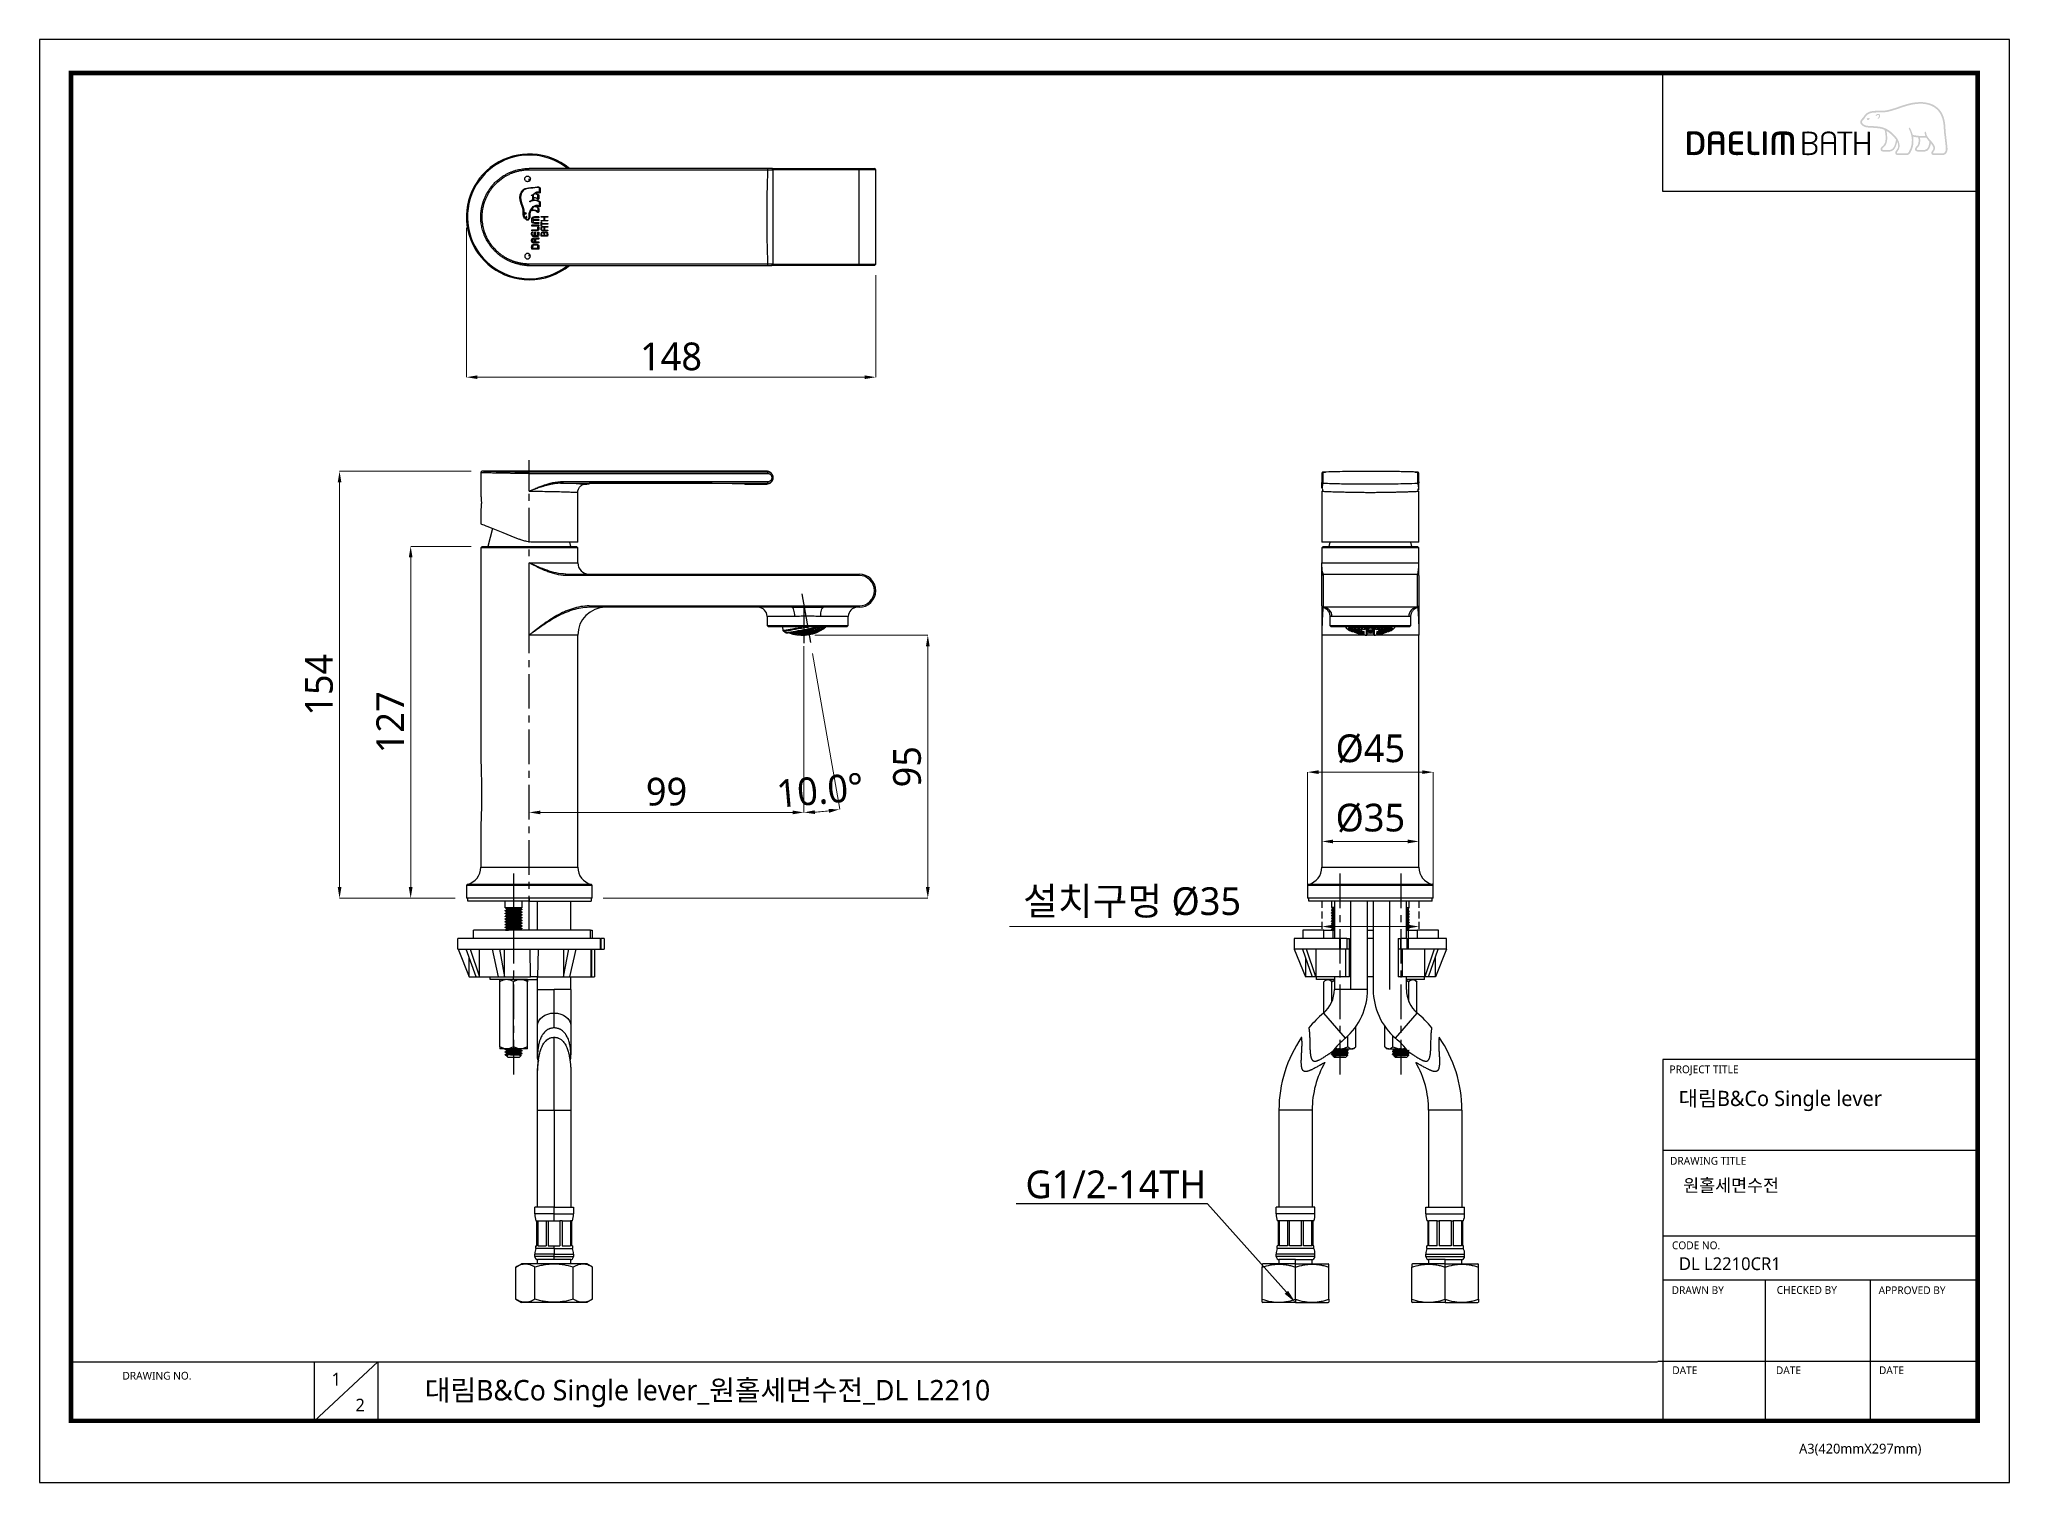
# Model space of a CAD drawing. Extents: x 77 to 788, y 36 to 557.
import ezdxf
from ezdxf import colors
from ezdxf.entities.mleader import LeaderData, LeaderLine
from ezdxf.math import Vec2, Vec3

# ---------------------------------------------------------------- set-up
doc = ezdxf.new("R2010")
doc.units = 0
doc.header["$LTSCALE"] = 10
doc.header["$MEASUREMENT"] = 0
doc.header["$PDMODE"] = 3
doc.header["$PDSIZE"] = -10
doc.linetypes.add('CENTER', pattern=[2, 1.25, -0.25, 0.25, -0.25])
doc.linetypes.add('HIDDEN', pattern=[0.375, 0.25, -0.125])
doc.layers.get('0').update_dxf_attribs({"linetype": 'CONTINUOUS'})
doc.layers.get('DEFPOINTS').update_dxf_attribs({"linetype": 'CONTINUOUS'})
for name, color, linetype in [('1', 7, 'CONTINUOUS'), ('DEF_LAYER_ASSEM_MEMBER', 7, 'CONTINUOUS'), ('DEF_LAYER_SYMBOL', 7, 'CONTINUOUS')]:
    doc.layers.add(name, color=color, linetype=linetype)
doc.styles.add('Daelim Dimension', font='NanumGothic.ttf')
doc.dimstyles.new('DEFAULT', dxfattribs={"dimscale": 2, "dimtxt": 2, "dimasz": 2, "dimexe": 0, "dimexo": 2, "dimgap": 1, "dimtad": 1, "dimdec": 0, "dimzin": 9, "dimdsep": 46, "dimtxsty": 'Daelim Dimension', "dimcen": 0.5, "dimclrd": 5, "dimclre": 5, "dimclrt": 256, "dimadec": 1, "dimazin": 0, "dimtfac": 1, "dimtdec": 0, "dimtix": 1, "dimtmove": 0, "dimatfit": 3, "dimfxl": 0, "dimtolj": 1, "dimtzin": 1, "dimlwd": 9, "dimlwe": 9, "dimarcsym": 0})

msp = doc.modelspace()

# ---------------------------------------------------------------- texts
at = {"color": 5, "lineweight": -3, "ltscale": 40, "style": 'Daelim Dimension'}
for s, height, p in [('PROJECT TITLE', 2.8054, (665.35, 184.16)), ('DRAWING TITLE', 2.8054, (665.53, 151.14)), ('CODE NO.', 2.805, (666.23, 120.65)), ('DRAWN BY', 2.805, (666.12, 104.48)), ('CHECKED BY', 2.805, (704.03, 104.53)), ('APPROVED BY', 2.8054, (740.79, 104.44)), ('DATE', 2.805, (666.34, 75.56)), ('DATE', 2.805, (703.73, 75.56)), ('DATE', 2.805, (740.92, 75.56)), ('DRAWING NO.', 2.8054, (107.13, 73.58))]:
    msp.add_text(s, height=height, dxfattribs=at).set_placement(p)
at = {"color": 7, "lineweight": -3, "ltscale": 40, "style": 'Daelim Dimension'}
msp.add_text('A3(420mmX297mm)', height=3.5407, dxfattribs=at).set_placement((712.11, 46.91))
at = {"color": 7, "lineweight": -3, "attachment_point": 1, "style": 'Daelim Dimension'}
for s, insert, char_height, width in [('대림B&Co Single lever', (668.69, 177.82), 5.4993, 88.3864), (' 원홀세면수전 ', (668.73, 145.99), 4.591, 77.2602), ('DL L2210CR1', (668.73, 117.72), 4.5909, 77.2602), ('1', (182.58, 76.04), 4.59, 6.4071), ('2', (191.19, 66.68), 4.59, 6.4071)]:
    msp.add_mtext(s, dxfattribs=dict(at, insert=insert, char_height=char_height, width=width))
at = {"color": 2, "lineweight": -3, "insert": (216.22, 73.46), "char_height": 7.3782, "width": 326.6033, "attachment_point": 1, "style": 'Daelim Dimension'}
msp.add_mtext('대림B&Co Single lever_원홀세면수전_DL L2210', dxfattribs=at)

# ---------------------------------------------------------------- blocks, each defined once
blk = doc.blocks.new('SYMBOL_0_BL26', base_point=(114.7, 356.39))
at = {"layer": 'DEF_LAYER_SYMBOL', "color": 7, "linetype": 'Continuous'}
for points, knots in [([(115.9, 367.65), (115.9, 367.65), (114.31, 367.47), (114.31, 367.47), (113.85, 367.4), (113.6, 367.39), (113.36, 367.38), (113.36, 367.38), (112.73, 367.34), (112.73, 367.34), (111.88, 367.24), (111.19, 366.96), (110.68, 366.51), (109.59, 365.54), (109.58, 364.02), (109.76, 362.91), (109.87, 362.24), (110.09, 361.59), (110.31, 360.96), (110.49, 360.44), (110.67, 359.9), (110.79, 359.35), (110.87, 358.97), (110.87, 358.5), (110.87, 358.08), (110.87, 358.08), (110.88, 357.68), (110.88, 357.68), (110.9, 356.89), (111.17, 356.35), (111.69, 356.08), (111.69, 356.08), (111.71, 356.07), (111.71, 356.07), (111.79, 356.03), (111.85, 355.97), (111.92, 355.9), (111.99, 355.83), (112.06, 355.76), (112.15, 355.7), (112.33, 355.6), (112.51, 355.59), (112.67, 355.68), (112.99, 355.85), (113.16, 356.32), (113.18, 356.61), (113.18, 356.61), (113.21, 357.03), (113.21, 357.03), (113.23, 357.48), (113.26, 358.04), (113.32, 358.37), (113.36, 358.58), (113.43, 358.78), (113.51, 358.97), (113.53, 358.98), (114.15, 359.15), (114.82, 359.12), (115.44, 359.08), (115.66, 358.82), (115.81, 358.62), (115.82, 358.62), (115.97, 358.43), (116.15, 358.41), (116.25, 358.4), (116.34, 358.43), (116.4, 358.49), (116.47, 358.56), (116.5, 358.65), (116.5, 358.78), (116.5, 358.78), (116.5, 359.64), (116.5, 359.64), (116.5, 360.33), (115.69, 360.63), (115.12, 360.71), (115.53, 360.91), (115.99, 360.91), (116.28, 360.64), (116.28, 360.64), (116.49, 360.42), (116.69, 360.44), (116.91, 360.46), (116.99, 360.64), (116.99, 360.78), (116.99, 360.78), (116.99, 362), (116.99, 362), (116.99, 362.22), (116.89, 362.39), (116.71, 362.5), (115.89, 362.99), (115.08, 363.02), (114.46, 362.91), (114.49, 363.06), (114.53, 363.31), (114.56, 363.61), (114.65, 363.63), (114.84, 363.66), (114.84, 363.66), (114.91, 363.67), (114.98, 363.67), (115.04, 363.67), (115.51, 363.67), (115.72, 363.46), (115.83, 363.34), (115.83, 363.34), (115.99, 363.18), (116.13, 363.16), (116.13, 363.16), (116.27, 363.13), (116.4, 363.25), (116.47, 363.32), (116.5, 363.42), (116.5, 363.57), (116.5, 363.57), (116.5, 364.51), (116.5, 364.51), (116.5, 365.12), (115.76, 365.3), (115.38, 365.36), (115.51, 365.47), (115.68, 365.59), (115.83, 365.66), (115.94, 365.71), (116.05, 365.72), (116.17, 365.69), (116.37, 365.63), (116.51, 365.37), (116.75, 365.43), (116.93, 365.47), (116.99, 365.62), (116.99, 365.78), (116.99, 365.78), (116.99, 366.99), (116.99, 366.99), (116.99, 367), (116.99, 367.25), (116.79, 367.44), (116.59, 367.62), (116.3, 367.69), (115.9, 367.65)], [0, 0, 0, 0, 1, 1, 1, 2, 2, 2, 3, 3, 3, 4, 4, 4, 5, 5, 5, 6, 6, 6, 7, 7, 7, 8, 8, 8, 9, 9, 9, 10, 10, 10, 11, 11, 11, 12, 12, 12, 13, 13, 13, 14, 14, 14, 15, 15, 15, 16, 16, 16, 17, 17, 17, 18, 18, 18, 19, 19, 19, 20, 20, 20, 21, 21, 21, 22, 22, 22, 23, 23, 23, 24, 24, 24, 25, 25, 25, 26, 26, 26, 27, 27, 27, 28, 28, 28, 29, 29, 29, 30, 30, 30, 31, 31, 31, 32, 32, 32, 33, 33, 33, 34, 34, 34, 35, 35, 35, 36, 36, 36, 37, 37, 37, 38, 38, 38, 39, 39, 39, 40, 40, 40, 41, 41, 41, 42, 42, 42, 43, 43, 43, 44, 44, 44, 45, 45, 45, 46, 46, 46, 47, 47, 47, 47]), ([(116.63, 367.27), (116.76, 367.15), (116.76, 367), (116.76, 367), (116.76, 367), (116.76, 365.8), (116.76, 365.8), (116.76, 365.73), (116.73, 365.67), (116.64, 365.67), (116.52, 365.67), (116.42, 365.84), (116.26, 365.89), (116.08, 365.96), (115.9, 365.95), (115.73, 365.88), (115.43, 365.74), (115.2, 365.52), (114.97, 365.32), (114.64, 365.03), (114.33, 364.72), (113.89, 364.7), (113.82, 364.69), (113.76, 364.67), (113.76, 364.6), (113.77, 364.54), (113.82, 364.5), (113.9, 364.5), (114.08, 364.51), (114.23, 364.56), (114.37, 364.62), (114.4, 363.83), (114.25, 363.04), (114.21, 362.86), (113.65, 362.72), (113.28, 362.49), (113.28, 362.49), (113.22, 362.46), (113.2, 362.4), (113.23, 362.35), (113.26, 362.31), (113.32, 362.3), (113.38, 362.33), (113.39, 362.34), (114.98, 363.27), (116.59, 362.3), (116.71, 362.23), (116.76, 362.13), (116.76, 362), (116.76, 362), (116.76, 360.79), (116.76, 360.79), (116.76, 360.74), (116.73, 360.66), (116.64, 360.66), (116.56, 360.66), (116.43, 360.78), (116.43, 360.78), (115.89, 361.27), (115.04, 361.02), (114.48, 360.55), (113.94, 360.1), (113.26, 359.36), (113.09, 358.41), (113.03, 358.07), (113, 357.5), (112.97, 357.04), (112.97, 357.04), (112.95, 356.62), (112.95, 356.62), (112.93, 356.39), (112.79, 356.01), (112.56, 355.89), (112.47, 355.84), (112.38, 355.84), (112.27, 355.91), (112.2, 355.95), (112.14, 356.01), (112.08, 356.07), (112, 356.14), (111.93, 356.22), (111.83, 356.28), (111.83, 356.28), (111.8, 356.29), (111.8, 356.29), (111.36, 356.52), (111.13, 356.99), (111.11, 357.68), (111.11, 357.68), (111.11, 358.08), (111.11, 358.08), (111.1, 358.51), (111.1, 359), (111.02, 359.4), (110.9, 359.96), (110.71, 360.51), (110.53, 361.04), (110.32, 361.66), (110.1, 362.3), (109.99, 362.95), (109.82, 364), (109.82, 365.44), (110.84, 366.34), (111.31, 366.76), (111.95, 367.01), (112.76, 367.1), (112.76, 367.1), (113.37, 367.15), (113.37, 367.15), (113.62, 367.16), (113.87, 367.17), (114.34, 367.23), (114.34, 367.23), (115.92, 367.42), (115.92, 367.42), (116.25, 367.45), (116.48, 367.4), (116.63, 367.27)], [0, 0, 0, 0, 1, 1, 1, 2, 2, 2, 3, 3, 3, 4, 4, 4, 5, 5, 5, 6, 6, 6, 7, 7, 7, 8, 8, 8, 9, 9, 9, 10, 10, 10, 11, 11, 11, 12, 12, 12, 13, 13, 13, 14, 14, 14, 15, 15, 15, 16, 16, 16, 17, 17, 17, 18, 18, 18, 19, 19, 19, 20, 20, 20, 21, 21, 21, 22, 22, 22, 23, 23, 23, 24, 24, 24, 25, 25, 25, 26, 26, 26, 27, 27, 27, 28, 28, 28, 29, 29, 29, 30, 30, 30, 31, 31, 31, 32, 32, 32, 33, 33, 33, 34, 34, 34, 35, 35, 35, 36, 36, 36, 37, 37, 37, 38, 38, 38, 39, 39, 39, 39]), ([(116.13, 364.51), (116.13, 364.51), (116.13, 363.54), (116.13, 363.54), (116.13, 363.47), (116.07, 363.41), (116, 363.41), (115.92, 363.41), (115.84, 363.49), (115.83, 363.49), (115.64, 363.7), (115.38, 363.89), (114.89, 363.89), (114.82, 363.89), (114.75, 363.89), (114.66, 363.88), (114.66, 363.88), (114.52, 363.86), (114.43, 363.84), (114.45, 364.11), (114.46, 364.44), (114.44, 364.73), (114.61, 364.84), (114.83, 365.02), (114.99, 365.17), (114.99, 365.16), (114.99, 365.16), (114.99, 365.16), (115, 365.16), (116.13, 365.09), (116.13, 364.51)], [0, 0, 0, 0, 1, 1, 1, 2, 2, 2, 3, 3, 3, 4, 4, 4, 5, 5, 5, 6, 6, 6, 7, 7, 7, 8, 8, 8, 9, 9, 9, 10, 10, 10, 10]), ([(111.47, 357.77), (111.5, 357.74), (111.55, 357.74), (111.58, 357.77), (111.6, 357.79), (111.59, 357.84), (111.56, 357.87), (111.55, 357.88), (111.38, 358.03), (111.47, 358.15), (111.5, 358.2), (111.55, 358.22), (111.61, 358.21), (111.7, 358.2), (111.81, 358.11), (111.85, 358.06), (111.87, 358.02), (111.91, 358), (111.95, 358.02), (111.98, 358.03), (111.99, 358.08), (111.97, 358.11), (111.93, 358.22), (111.76, 358.35), (111.6, 358.37), (111.49, 358.38), (111.4, 358.33), (111.34, 358.24), (111.21, 358.06), (111.39, 357.84), (111.47, 357.77)], [0, 0, 0, 0, 1, 1, 1, 2, 2, 2, 3, 3, 3, 4, 4, 4, 5, 5, 5, 6, 6, 6, 7, 7, 7, 8, 8, 8, 9, 9, 9, 10, 10, 10, 10]), ([(111.92, 356.54), (111.92, 356.54), (111.84, 356.72), (111.93, 356.94), (111.93, 356.94), (111.94, 356.96), (111.99, 356.93), (112.13, 356.82), (112.16, 356.72), (112.16, 356.72), (112.16, 356.72), (112.19, 356.64), (112.14, 356.6), (112.04, 356.51), (111.98, 356.51), (111.98, 356.51), (111.98, 356.51), (111.93, 356.5), (111.92, 356.54)], [0, 0, 0, 0, 1, 1, 1, 2, 2, 2, 3, 3, 3, 4, 4, 4, 5, 5, 5, 6, 6, 6, 6]), ([(114.87, 360.55), (115.2, 360.51), (116.29, 360.32), (116.29, 359.64), (116.29, 359.64), (116.29, 358.78), (116.29, 358.78), (116.29, 358.72), (116.23, 358.64), (116.15, 358.64), (116.07, 358.64), (115.99, 358.75), (115.98, 358.76), (115.81, 358.97), (115.55, 359.3), (114.84, 359.34), (114.35, 359.36), (113.9, 359.29), (113.65, 359.23), (113.65, 359.23), (114.08, 359.99), (114.87, 360.55)], [0, 0, 0, 0, 1, 1, 1, 2, 2, 2, 3, 3, 3, 4, 4, 4, 5, 5, 5, 6, 6, 6, 7, 7, 7, 7]), ([(116.5, 356.62), (116.5, 356.62), (116.5, 356.82), (116.5, 356.82), (116.5, 356.89), (116.44, 356.93), (116.39, 356.93), (116.39, 356.93), (114.93, 356.93), (114.93, 356.93), (114.05, 356.93), (113.9, 356.64), (113.9, 355.69), (113.9, 354.75), (114.05, 354.46), (114.93, 354.46), (114.93, 354.46), (116.39, 354.46), (116.39, 354.46), (116.45, 354.46), (116.5, 354.51), (116.5, 354.57), (116.5, 354.57), (116.5, 354.76), (116.5, 354.76), (116.5, 354.83), (116.44, 354.87), (116.39, 354.87), (116.39, 354.87), (114.97, 354.87), (114.97, 354.87), (114.34, 354.87), (114.28, 354.96), (114.28, 355.49), (114.32, 355.49), (116.39, 355.49), (116.39, 355.49), (116.46, 355.49), (116.5, 355.53), (116.5, 355.6), (116.5, 355.6), (116.5, 355.79), (116.5, 355.79), (116.5, 355.86), (116.44, 355.9), (116.39, 355.9), (116.39, 355.9), (114.32, 355.9), (114.28, 355.9), (114.28, 356.15), (114.31, 356.3), (114.4, 356.39), (114.5, 356.49), (114.68, 356.51), (114.97, 356.51), (114.97, 356.51), (116.39, 356.51), (116.39, 356.51), (116.45, 356.51), (116.5, 356.56), (116.5, 356.62)], [0, 0, 0, 0, 1, 1, 1, 2, 2, 2, 3, 3, 3, 4, 4, 4, 5, 5, 5, 6, 6, 6, 7, 7, 7, 8, 8, 8, 9, 9, 9, 10, 10, 10, 11, 11, 11, 12, 12, 12, 13, 13, 13, 14, 14, 14, 15, 15, 15, 16, 16, 16, 17, 17, 17, 18, 18, 18, 19, 19, 19, 20, 20, 20, 20]), ([(117.31, 356.9), (117.31, 356.9), (117.31, 356.74), (117.31, 356.74), (117.31, 356.73), (117.32, 356.72), (117.33, 356.72), (117.33, 356.72), (118.36, 356.72), (118.36, 356.72), (118.36, 356.72), (118.36, 355.57), (118.36, 355.57), (118.36, 355.57), (117.33, 355.57), (117.33, 355.57), (117.32, 355.57), (117.31, 355.56), (117.31, 355.55), (117.31, 355.55), (117.31, 355.38), (117.31, 355.38), (117.31, 355.37), (117.32, 355.36), (117.33, 355.36), (117.33, 355.36), (119.65, 355.36), (119.65, 355.36), (119.67, 355.36), (119.68, 355.37), (119.68, 355.38), (119.68, 355.38), (119.68, 355.55), (119.68, 355.55), (119.68, 355.56), (119.67, 355.57), (119.65, 355.57), (119.65, 355.57), (118.55, 355.57), (118.55, 355.57), (118.55, 355.57), (118.55, 356.72), (118.55, 356.72), (118.55, 356.72), (119.65, 356.72), (119.65, 356.72), (119.67, 356.72), (119.68, 356.73), (119.68, 356.74), (119.68, 356.74), (119.68, 356.9), (119.68, 356.9), (119.68, 356.92), (119.67, 356.93), (119.65, 356.93), (119.65, 356.93), (117.33, 356.93), (117.33, 356.93), (117.32, 356.93), (117.31, 356.92), (117.31, 356.9)], [0, 0, 0, 0, 1, 1, 1, 2, 2, 2, 3, 3, 3, 4, 4, 4, 5, 5, 5, 6, 6, 6, 7, 7, 7, 8, 8, 8, 9, 9, 9, 10, 10, 10, 11, 11, 11, 12, 12, 12, 13, 13, 13, 14, 14, 14, 15, 15, 15, 16, 16, 16, 17, 17, 17, 18, 18, 18, 19, 19, 19, 20, 20, 20, 20]), ([(116.51, 351.29), (116.51, 351.29), (116.5, 351.31), (116.5, 351.31), (116.5, 351.31), (116.15, 351.31), (116.15, 351.31), (116.15, 351.31), (116.15, 350.55), (116.15, 350.55), (116.15, 350.17), (116.05, 350.17), (115.85, 350.17), (115.85, 350.17), (115.37, 350.17), (115.33, 350.17), (115.33, 350.21), (115.33, 351.19), (115.33, 351.19), (115.33, 351.25), (115.29, 351.31), (115.22, 351.31), (115.22, 351.31), (115.09, 351.31), (115.09, 351.31), (115.03, 351.31), (114.98, 351.25), (114.98, 351.19), (114.98, 351.19), (114.98, 350.21), (114.98, 350.17), (114.94, 350.17), (114.56, 350.17), (114.56, 350.17), (114.36, 350.17), (114.26, 350.17), (114.26, 350.55), (114.26, 350.55), (114.26, 351.31), (114.26, 351.31), (114.26, 351.31), (113.91, 351.31), (113.91, 351.31), (113.91, 351.31), (113.91, 351.23), (113.91, 351.23), (113.89, 351.08), (113.89, 350.73), (113.89, 350.55), (113.89, 350.01), (114.11, 349.75), (114.56, 349.75), (114.56, 349.75), (115.85, 349.75), (115.85, 349.75), (116.29, 349.75), (116.5, 349.99), (116.52, 350.48), (116.52, 350.48), (116.52, 350.9), (116.52, 350.9), (116.52, 351.04), (116.52, 351.16), (116.51, 351.23), (116.51, 351.23), (116.51, 351.29), (116.51, 351.29)], [0, 0, 0, 0, 1, 1, 1, 2, 2, 2, 3, 3, 3, 4, 4, 4, 5, 5, 5, 6, 6, 6, 7, 7, 7, 8, 8, 8, 9, 9, 9, 10, 10, 10, 11, 11, 11, 12, 12, 12, 13, 13, 13, 14, 14, 14, 15, 15, 15, 16, 16, 16, 17, 17, 17, 18, 18, 18, 19, 19, 19, 20, 20, 20, 21, 21, 21, 22, 22, 22, 22]), ([(116.5, 348.94), (116.5, 348.94), (116.5, 349.13), (116.5, 349.13), (116.5, 349.2), (116.44, 349.24), (116.39, 349.24), (116.39, 349.24), (114.63, 349.24), (114.63, 349.24), (114.12, 349.24), (113.89, 349), (113.89, 348.45), (113.89, 348.45), (113.89, 348.24), (113.89, 348.24), (113.89, 347.69), (114.12, 347.45), (114.63, 347.45), (114.63, 347.45), (116.39, 347.45), (116.39, 347.45), (116.45, 347.45), (116.5, 347.5), (116.5, 347.56), (116.5, 347.56), (116.5, 347.75), (116.5, 347.75), (116.5, 347.82), (116.44, 347.86), (116.39, 347.86), (116.39, 347.86), (115.38, 347.86), (115.34, 347.86), (115.34, 347.86), (115.34, 348.83), (115.34, 348.83), (115.38, 348.83), (116.39, 348.83), (116.39, 348.83), (116.45, 348.83), (116.5, 348.88), (116.5, 348.94)], [0, 0, 0, 0, 1, 1, 1, 2, 2, 2, 3, 3, 3, 4, 4, 4, 5, 5, 5, 6, 6, 6, 7, 7, 7, 8, 8, 8, 9, 9, 9, 10, 10, 10, 11, 11, 11, 12, 12, 12, 13, 13, 13, 14, 14, 14, 14]), ([(113.91, 353.61), (113.91, 353.54), (113.97, 353.5), (114.02, 353.5), (114.02, 353.5), (116.39, 353.5), (116.39, 353.5), (116.45, 353.5), (116.5, 353.55), (116.5, 353.61), (116.5, 353.61), (116.5, 353.8), (116.5, 353.8), (116.5, 353.87), (116.44, 353.91), (116.39, 353.91), (116.39, 353.91), (114.02, 353.91), (114.02, 353.91), (113.96, 353.91), (113.91, 353.86), (113.91, 353.8), (113.91, 353.8), (113.91, 353.61), (113.91, 353.61)], [0, 0, 0, 0, 1, 1, 1, 2, 2, 2, 3, 3, 3, 4, 4, 4, 5, 5, 5, 6, 6, 6, 7, 7, 7, 8, 8, 8, 8]), ([(116.5, 353.01), (116.5, 353.01), (116.49, 353.07), (116.49, 353.07), (116.49, 353.07), (116.48, 353.09), (116.48, 353.09), (116.48, 353.09), (116.15, 353.09), (116.15, 353.09), (116.15, 353.09), (116.15, 352.57), (116.15, 352.57), (116.15, 352.22), (116.02, 352.22), (115.89, 352.22), (115.89, 352.22), (114.02, 352.22), (114.02, 352.22), (113.96, 352.22), (113.91, 352.16), (113.91, 352.1), (113.91, 352.1), (113.91, 351.92), (113.91, 351.92), (113.91, 351.86), (113.96, 351.8), (114.02, 351.8), (114.02, 351.8), (115.85, 351.8), (115.85, 351.8), (116.39, 351.8), (116.5, 352.13), (116.52, 352.45), (116.52, 352.45), (116.52, 352.76), (116.52, 352.76), (116.52, 352.87), (116.51, 352.92), (116.5, 352.97), (116.5, 352.97), (116.5, 353.01), (116.5, 353.01)], [0, 0, 0, 0, 1, 1, 1, 2, 2, 2, 3, 3, 3, 4, 4, 4, 5, 5, 5, 6, 6, 6, 7, 7, 7, 8, 8, 8, 9, 9, 9, 10, 10, 10, 11, 11, 11, 12, 12, 12, 13, 13, 13, 14, 14, 14, 14]), ([(114.97, 347.86), (114.94, 347.86), (114.63, 347.86), (114.63, 347.86), (114.3, 347.86), (114.25, 347.96), (114.25, 348.24), (114.25, 348.24), (114.25, 348.45), (114.25, 348.45), (114.25, 348.74), (114.3, 348.83), (114.63, 348.83), (114.63, 348.83), (114.94, 348.83), (114.97, 348.83), (114.97, 348.83), (114.97, 347.86), (114.97, 347.86)], [0, 0, 0, 0, 1, 1, 1, 2, 2, 2, 3, 3, 3, 4, 4, 4, 5, 5, 5, 6, 6, 6, 6]), ([(117.29, 352.69), (117.29, 352.69), (117.29, 352.52), (117.29, 352.52), (117.28, 352.29), (117.33, 352.12), (117.43, 352.02), (117.52, 351.91), (117.68, 351.85), (117.93, 351.85), (117.93, 351.85), (119.65, 351.85), (119.65, 351.85), (119.66, 351.85), (119.67, 351.86), (119.67, 351.86), (119.68, 351.86), (119.68, 351.87), (119.68, 351.87), (119.68, 351.87), (119.68, 352.05), (119.68, 352.05), (119.68, 352.06), (119.67, 352.07), (119.65, 352.07), (119.65, 352.07), (118.55, 352.07), (118.55, 352.07), (118.55, 352.07), (118.55, 353.14), (118.55, 353.14), (118.55, 353.14), (119.65, 353.14), (119.65, 353.14), (119.67, 353.14), (119.68, 353.15), (119.68, 353.16), (119.68, 353.16), (119.68, 353.34), (119.68, 353.34), (119.68, 353.34), (119.68, 353.34), (119.67, 353.35), (119.67, 353.35), (119.66, 353.36), (119.65, 353.36), (119.65, 353.36), (117.93, 353.36), (117.93, 353.36), (117.68, 353.36), (117.52, 353.3), (117.43, 353.19), (117.33, 353.09), (117.28, 352.92), (117.29, 352.69)], [0, 0, 0, 0, 1, 1, 1, 2, 2, 2, 3, 3, 3, 4, 4, 4, 5, 5, 5, 6, 6, 6, 7, 7, 7, 8, 8, 8, 9, 9, 9, 10, 10, 10, 11, 11, 11, 12, 12, 12, 13, 13, 13, 14, 14, 14, 15, 15, 15, 16, 16, 16, 17, 17, 17, 18, 18, 18, 18]), ([(118.5, 351.08), (118.5, 351.08), (118.45, 350.97), (118.45, 350.97), (118.45, 350.97), (118.41, 351.08), (118.41, 351.08), (118.33, 351.29), (118.16, 351.4), (117.94, 351.4), (117.94, 351.4), (117.88, 351.4), (117.88, 351.4), (117.64, 351.4), (117.5, 351.3), (117.41, 351.14), (117.32, 350.97), (117.28, 350.74), (117.28, 350.48), (117.28, 350.26), (117.3, 350.06), (117.31, 349.96), (117.32, 349.93), (117.33, 349.91), (117.34, 349.9), (117.34, 349.9), (117.36, 349.89), (117.39, 349.89), (117.39, 349.89), (119.59, 349.89), (119.59, 349.89), (119.63, 349.89), (119.64, 349.9), (119.65, 349.9), (119.66, 349.91), (119.67, 349.93), (119.67, 349.96), (119.69, 350.08), (119.7, 350.28), (119.7, 350.49), (119.7, 350.75), (119.66, 350.98), (119.57, 351.15), (119.47, 351.31), (119.31, 351.41), (119.04, 351.42), (119.04, 351.42), (118.99, 351.42), (118.99, 351.42), (118.75, 351.41), (118.57, 351.29), (118.5, 351.08)], [0, 0, 0, 0, 1, 1, 1, 2, 2, 2, 3, 3, 3, 4, 4, 4, 5, 5, 5, 6, 6, 6, 7, 7, 7, 8, 8, 8, 9, 9, 9, 10, 10, 10, 11, 11, 11, 12, 12, 12, 13, 13, 13, 14, 14, 14, 15, 15, 15, 16, 16, 16, 17, 17, 17, 17]), ([(117.31, 355.07), (117.31, 355.07), (117.31, 353.57), (117.31, 353.57), (117.31, 353.55), (117.32, 353.54), (117.33, 353.54), (117.33, 353.54), (117.47, 353.54), (117.47, 353.54), (117.48, 353.54), (117.48, 353.54), (117.48, 353.54), (117.48, 353.55), (117.48, 353.55), (117.48, 353.57), (117.48, 353.57), (117.48, 354.21), (117.48, 354.21), (117.48, 354.21), (119.65, 354.21), (119.65, 354.21), (119.67, 354.21), (119.68, 354.22), (119.68, 354.23), (119.68, 354.23), (119.68, 354.41), (119.68, 354.41), (119.68, 354.42), (119.67, 354.43), (119.65, 354.43), (119.65, 354.43), (117.48, 354.43), (117.48, 354.43), (117.48, 354.43), (117.48, 355.07), (117.48, 355.07), (117.48, 355.1), (117.48, 355.09), (117.47, 355.09), (117.47, 355.09), (117.33, 355.09), (117.33, 355.09), (117.31, 355.09), (117.31, 355.09), (117.31, 355.07)], [0, 0, 0, 0, 1, 1, 1, 2, 2, 2, 3, 3, 3, 4, 4, 4, 5, 5, 5, 6, 6, 6, 7, 7, 7, 8, 8, 8, 9, 9, 9, 10, 10, 10, 11, 11, 11, 12, 12, 12, 13, 13, 13, 14, 14, 14, 15, 15, 15, 15]), ([(118.36, 353.14), (118.36, 353.14), (118.36, 352.07), (118.36, 352.07), (118.36, 352.07), (117.94, 352.07), (117.94, 352.07), (117.76, 352.07), (117.64, 352.09), (117.57, 352.17), (117.49, 352.25), (117.48, 352.37), (117.48, 352.52), (117.48, 352.52), (117.48, 352.69), (117.48, 352.69), (117.48, 352.84), (117.49, 352.96), (117.57, 353.04), (117.64, 353.11), (117.76, 353.14), (117.94, 353.14), (117.94, 353.14), (118.36, 353.14), (118.36, 353.14)], [0, 0, 0, 0, 1, 1, 1, 2, 2, 2, 3, 3, 3, 4, 4, 4, 5, 5, 5, 6, 6, 6, 7, 7, 7, 8, 8, 8, 8]), ([(117.49, 350.11), (117.49, 350.11), (117.49, 350.15), (117.49, 350.15), (117.49, 350.24), (117.48, 350.36), (117.48, 350.48), (117.48, 350.68), (117.49, 350.85), (117.56, 350.98), (117.62, 351.11), (117.73, 351.19), (117.9, 351.19), (117.9, 351.19), (117.92, 351.19), (117.92, 351.19), (118.02, 351.19), (118.14, 351.16), (118.22, 351.07), (118.3, 350.99), (118.35, 350.86), (118.35, 350.66), (118.35, 350.66), (118.35, 350.11), (118.35, 350.11), (118.35, 350.11), (117.49, 350.11), (117.49, 350.11)], [0, 0, 0, 0, 1, 1, 1, 2, 2, 2, 3, 3, 3, 4, 4, 4, 5, 5, 5, 6, 6, 6, 7, 7, 7, 8, 8, 8, 9, 9, 9, 9]), ([(119.02, 351.2), (119.21, 351.2), (119.34, 351.13), (119.41, 351), (119.49, 350.87), (119.51, 350.7), (119.51, 350.49), (119.51, 350.38), (119.5, 350.26), (119.5, 350.15), (119.5, 350.15), (119.49, 350.11), (119.49, 350.11), (119.49, 350.11), (118.55, 350.11), (118.55, 350.11), (118.55, 350.11), (118.55, 350.66), (118.55, 350.66), (118.55, 350.86), (118.6, 351), (118.69, 351.08), (118.78, 351.17), (118.9, 351.2), (119.01, 351.2), (119.01, 351.2), (119.02, 351.2), (119.02, 351.2)], [0, 0, 0, 0, 1, 1, 1, 2, 2, 2, 3, 3, 3, 4, 4, 4, 5, 5, 5, 6, 6, 6, 7, 7, 7, 8, 8, 8, 9, 9, 9, 9]), ([(115.43, 347.05), (115.43, 347.05), (114.98, 347.05), (114.98, 347.05), (114.26, 347.05), (113.89, 346.67), (113.89, 345.95), (113.89, 345.69), (113.9, 345.36), (113.92, 345.25), (113.93, 345.18), (113.98, 345.13), (114.05, 345.13), (114.05, 345.13), (116.36, 345.13), (116.36, 345.13), (116.43, 345.13), (116.48, 345.18), (116.5, 345.25), (116.51, 345.32), (116.52, 345.52), (116.52, 345.72), (116.52, 345.72), (116.52, 346.05), (116.52, 346.05), (116.49, 346.71), (116.11, 347.05), (115.43, 347.05)], [0, 0, 0, 0, 1, 1, 1, 2, 2, 2, 3, 3, 3, 4, 4, 4, 5, 5, 5, 6, 6, 6, 7, 7, 7, 8, 8, 8, 9, 9, 9, 9]), ([(115.43, 346.64), (115.93, 346.64), (116.17, 346.42), (116.17, 345.95), (116.17, 345.95), (116.16, 345.63), (116.16, 345.55), (116.16, 345.55), (114.26, 345.55), (114.26, 345.55), (114.25, 345.71), (114.24, 345.95), (114.24, 345.95), (114.24, 346.43), (114.47, 346.64), (114.98, 346.64), (114.98, 346.64), (115.43, 346.64), (115.43, 346.64)], [0, 0, 0, 0, 1, 1, 1, 2, 2, 2, 3, 3, 3, 4, 4, 4, 5, 5, 5, 6, 6, 6, 6])]:
    blk.add_open_spline(points, degree=3, knots=knots, dxfattribs=at)
blk = doc.blocks.new('*D34')
at = {"color": 5, "lineweight": 9, "ltscale": 0.5}
for p, q in [((232.93, 374.32), (211.13, 374.32)), ((211.13, 251.32), (211.13, 370.32)), ((227.23, 247.32), (211.13, 247.32))]:
    blk.add_line(p, q, dxfattribs=at)
at = {"color": 5, "ltscale": 0.5}
for points in [[(210.46, 370.32), (211.8, 370.32), (211.13, 374.32)], [(210.46, 251.32), (211.8, 251.32), (211.13, 247.32)]]:
    blk.add_solid(points, dxfattribs=at)
at = {"layer": 'DEFPOINTS', "color": 0, "ltscale": 0.5}
for p in [(211.13, 374.32), (236.93, 374.32), (231.23, 247.32)]:
    blk.add_point(p, dxfattribs=at)
at = {"color": 7, "lineweight": -3, "ltscale": 0.5, "insert": (203.74, 310.82), "char_height": 10, "attachment_point": 5, "rotation": 90, "style": 'Daelim Dimension'}
blk.add_mtext('\\A1;127', dxfattribs=at)
blk = doc.blocks.new('*D35')
at = {"color": 5, "lineweight": 9, "ltscale": 0.5}
for p, q in [((232.91, 401.42), (185.47, 401.42)), ((185.47, 251.32), (185.47, 397.42)), ((219.83, 247.32), (185.47, 247.32))]:
    blk.add_line(p, q, dxfattribs=at)
at = {"color": 5, "ltscale": 0.5}
for points in [[(184.81, 397.42), (186.14, 397.42), (185.47, 401.42)], [(184.81, 251.32), (186.14, 251.32), (185.47, 247.32)]]:
    blk.add_solid(points, dxfattribs=at)
at = {"layer": 'DEFPOINTS', "color": 0, "ltscale": 0.5}
for p in [(185.47, 401.42), (236.91, 401.42), (223.83, 247.32)]:
    blk.add_point(p, dxfattribs=at)
at = {"color": 7, "lineweight": -3, "ltscale": 0.5, "insert": (178.09, 324.37), "char_height": 10, "attachment_point": 5, "rotation": 90, "style": 'Daelim Dimension'}
blk.add_mtext('\\A1;154', dxfattribs=at)
blk = doc.blocks.new('*D37')
at = {"color": 5, "lineweight": 9, "ltscale": 0.5}
for p, q in [((539.92, 262.48), (539.92, 267.82)), ((543.92, 267.82), (570.92, 267.82)), ((574.92, 262.48), (574.92, 267.82))]:
    blk.add_line(p, q, dxfattribs=at)
at = {"color": 5, "ltscale": 0.5}
for points in [[(543.92, 268.49), (543.92, 267.15), (539.92, 267.82)], [(570.92, 268.49), (570.92, 267.15), (574.92, 267.82)]]:
    blk.add_solid(points, dxfattribs=at)
at = {"layer": 'DEFPOINTS', "color": 0, "ltscale": 0.5}
for p in [(574.92, 267.82), (539.92, 258.48), (574.92, 258.48)]:
    blk.add_point(p, dxfattribs=at)
at = {"color": 7, "lineweight": -3, "ltscale": 0.5, "insert": (557.42, 276.21), "char_height": 10, "attachment_point": 5, "style": 'Daelim Dimension'}
blk.add_mtext('\\A1;%%C35', dxfattribs=at)
blk = doc.blocks.new('*D40')
at = {"color": 5, "lineweight": 9, "ltscale": 0.5}
for p, q in [((539.94, 237.11), (427.24, 237.11)), ((539.94, 236.98), (539.94, 237.11)), ((570.94, 237.11), (543.94, 237.11)), ((574.94, 237.04), (574.94, 237.11))]:
    blk.add_line(p, q, dxfattribs=at)
at = {"color": 5, "ltscale": 0.5}
for points in [[(543.94, 237.77), (543.94, 236.44), (539.94, 237.11)], [(570.94, 237.77), (570.94, 236.44), (574.94, 237.11)]]:
    blk.add_solid(points, dxfattribs=at)
at = {"layer": 'DEFPOINTS', "color": 0, "ltscale": 0.5}
for p in [(539.94, 240.98), (574.94, 241.04), (574.94, 237.11)]:
    blk.add_point(p, dxfattribs=at)
at = {"color": 7, "lineweight": -3, "ltscale": 0.5, "insert": (471.43, 245.74), "char_height": 10, "attachment_point": 5, "style": 'Daelim Dimension'}
blk.add_mtext('\\A1;설치구멍 %%C35', dxfattribs=at)
blk = doc.blocks.new('*D41')
at = {"color": 5, "lineweight": 9, "ltscale": 0.5}
for p, q in [((356.97, 342.27), (397.72, 342.27)), ((397.72, 338.27), (397.72, 251.32)), ((280.63, 247.32), (397.72, 247.32))]:
    blk.add_line(p, q, dxfattribs=at)
at = {"color": 5, "ltscale": 0.5}
for points in [[(397.05, 338.27), (398.39, 338.27), (397.72, 342.27)], [(397.05, 251.32), (398.39, 251.32), (397.72, 247.32)]]:
    blk.add_solid(points, dxfattribs=at)
at = {"layer": 'DEFPOINTS', "color": 0, "ltscale": 0.5}
for p in [(352.97, 342.27), (276.63, 247.32), (397.72, 247.32)]:
    blk.add_point(p, dxfattribs=at)
at = {"color": 7, "lineweight": -3, "ltscale": 0.5, "insert": (390.28, 294.79), "char_height": 10, "attachment_point": 5, "rotation": 90, "style": 'Daelim Dimension'}
blk.add_mtext('\\A1;95', dxfattribs=at)
blk = doc.blocks.new('*D42')
at = {"color": 5, "lineweight": 9, "ltscale": 0.5}
for p, q in [((352.97, 338.27), (352.97, 278.3)), ((253.93, 280.45), (253.93, 278.3)), ((257.93, 278.3), (348.97, 278.3))]:
    blk.add_line(p, q, dxfattribs=at)
at = {"color": 5, "ltscale": 0.5}
for points in [[(257.93, 278.96), (257.93, 277.63), (253.93, 278.3)], [(348.97, 278.96), (348.97, 277.63), (352.97, 278.3)]]:
    blk.add_solid(points, dxfattribs=at)
at = {"layer": 'DEFPOINTS', "color": 0, "ltscale": 0.5}
for p in [(352.97, 342.27), (253.93, 284.45), (352.97, 278.3)]:
    blk.add_point(p, dxfattribs=at)
at = {"color": 7, "lineweight": -3, "ltscale": 0.5, "insert": (303.45, 285.74), "char_height": 10, "attachment_point": 5, "style": 'Daelim Dimension'}
blk.add_mtext('\\A1;99', dxfattribs=at)
blk = doc.blocks.new('*D43')
at = {"color": 5, "lineweight": 9, "ltscale": 0.5}
for p, q in [((352.97, 335.43), (352.97, 278.29)), ((356.07, 335.69), (365.99, 279.43))]:
    blk.add_line(p, q, dxfattribs=at)
blk.add_arc((352.97, 353.24), 74.94, 273.05847, 276.94154, dxfattribs=at)
at = {"color": 5, "ltscale": 0.5}
for points in [[(356.99, 277.73), (356.95, 279.07), (352.97, 278.29)], [(361.93, 279.5), (362.13, 278.18), (365.99, 279.43)]]:
    blk.add_solid(points, dxfattribs=at)
at = {"layer": 'DEFPOINTS', "color": 0, "ltscale": 0.5}
for p in [(352.28, 357.14), (352.97, 353.24), (352.97, 339.43), (355.37, 339.63), (357.33, 278.42)]:
    blk.add_point(p, dxfattribs=at)
at = {"color": 7, "lineweight": -3, "ltscale": 0.5, "insert": (358.83, 286.23), "char_height": 10, "attachment_point": 5, "rotation": 5, "style": 'Daelim Dimension'}
blk.add_mtext('\\A1;10.0°', dxfattribs=at)
blk = doc.blocks.new('*D45')
at = {"color": 5, "lineweight": 9, "ltscale": 0.5}
for p, q in [((534.72, 251.32), (534.72, 292.83)), ((538.72, 292.83), (576.12, 292.83)), ((580.12, 251.32), (580.12, 292.83))]:
    blk.add_line(p, q, dxfattribs=at)
at = {"color": 5, "ltscale": 0.5}
for points in [[(538.72, 293.5), (538.72, 292.17), (534.72, 292.83)], [(576.12, 293.5), (576.12, 292.17), (580.12, 292.83)]]:
    blk.add_solid(points, dxfattribs=at)
at = {"layer": 'DEFPOINTS', "color": 0, "ltscale": 0.5}
for p in [(580.12, 292.83), (534.72, 247.32), (580.12, 247.32)]:
    blk.add_point(p, dxfattribs=at)
at = {"color": 7, "lineweight": -3, "ltscale": 0.5, "insert": (557.42, 301.22), "char_height": 10, "attachment_point": 5, "style": 'Daelim Dimension'}
blk.add_mtext('\\A1;%%C45', dxfattribs=at)
blk = doc.blocks.new('*D46')
at = {"color": 5, "lineweight": 9, "ltscale": 0.5}
for p, q in [((231.23, 489.23), (231.23, 435.38)), ((378.93, 472.23), (378.93, 435.38)), ((235.23, 435.38), (374.93, 435.38))]:
    blk.add_line(p, q, dxfattribs=at)
at = {"color": 5, "ltscale": 0.5}
for points in [[(235.23, 436.04), (235.23, 434.71), (231.23, 435.38)], [(374.93, 436.04), (374.93, 434.71), (378.93, 435.38)]]:
    blk.add_solid(points, dxfattribs=at)
at = {"layer": 'DEFPOINTS', "color": 0, "ltscale": 0.5}
for p in [(231.23, 493.23), (378.93, 476.23), (378.93, 435.38)]:
    blk.add_point(p, dxfattribs=at)
at = {"color": 7, "lineweight": -3, "ltscale": 0.5, "insert": (305.08, 442.82), "char_height": 10, "attachment_point": 5, "style": 'Daelim Dimension'}
blk.add_mtext('\\A1;148', dxfattribs=at)

# ---------------------------------------------------------------- dimensions: what is measured, and where the dimension line sits
at = {"color": 7, "lineweight": -3, "ltscale": 0.5}
for base, p1, p2, picture, middle in [((378.93, 435.38), (231.23, 493.23), (378.93, 476.23), '*D46', (305.08, 442.82)), ((352.97, 278.3), (253.93, 284.45), (352.97, 342.27), '*D42', (303.45, 285.74))]:
    dim = msp.add_linear_dim(base=base, p1=p1, p2=p2, dimstyle='DEFAULT', override={"dimtxt": 5, "dimclrt": 7}, dxfattribs=at)
    dim.commit()
    dim.dimension.update_dxf_attribs({"geometry": picture, "text_midpoint": middle})
dim = msp.add_linear_dim(base=(185.47, 401.42), p1=(223.83, 247.32), p2=(236.91, 401.42), angle=90, text='154', dimstyle='DEFAULT', override={"dimtxt": 5, "dimclrt": 7}, dxfattribs=at)
dim.commit()
dim.dimension.update_dxf_attribs({"geometry": '*D35', "text_midpoint": (178.09, 324.37)})
for base, p1, p2, picture, middle in [((211.13, 374.32), (231.23, 247.32), (236.93, 374.32), '*D34', (203.74, 310.82)), ((397.72, 247.32), (352.97, 342.27), (276.63, 247.32), '*D41', (390.28, 294.79))]:
    dim = msp.add_linear_dim(base=base, p1=p1, p2=p2, angle=90, dimstyle='DEFAULT', override={"dimtxt": 5, "dimclrt": 7}, dxfattribs=at)
    dim.commit()
    dim.dimension.update_dxf_attribs({"geometry": picture, "text_midpoint": middle})
dim = msp.add_angular_dim_2l(base=(357.33, 278.42), line1=((352.97, 353.24), (352.97, 339.43)), line2=((352.28, 357.14), (355.37, 339.63)), dimstyle='DEFAULT', override={"dimtxt": 5, "dimclrt": 7}, dxfattribs=at)
dim.commit()
dim.dimension.update_dxf_attribs({"geometry": '*D43', "text_midpoint": (358.83, 286.23)})
for base, p1, p2, text, picture, middle in [((580.12, 292.83), (534.72, 247.32), (580.12, 247.32), '%%C<>', '*D45', (557.42, 301.22)), ((574.92, 267.82), (539.92, 258.48), (574.92, 258.48), '%%C35', '*D37', (557.42, 276.21))]:
    dim = msp.add_linear_dim(base=base, p1=p1, p2=p2, text=text, dimstyle='DEFAULT', override={"dimtxt": 5, "dimclrt": 7}, dxfattribs=at)
    dim.commit()
    dim.dimension.update_dxf_attribs({"geometry": picture, "text_midpoint": middle})
dim = msp.add_linear_dim(base=(574.94, 237.11), p1=(539.94, 240.98), p2=(574.94, 241.04), text='설치구멍 %%C<>', dimstyle='DEFAULT', override={"dimtxt": 5, "dimclrd": 5, "dimclre": 5, "dimclrt": 7}, dxfattribs=at)
dim.commit()
dim.dimension.update_dxf_attribs({"geometry": '*D40', "text_midpoint": (471.43, 237.11), "dimtype": 160})

# ---------------------------------------------------------------- hatches: boundary and pattern name
at = {"lineweight": -3}
h = msp.add_hatch(color=5, dxfattribs=at)
edge = h.paths.add_edge_path()
edge.add_spline(control_points=[(762.67, 532.03), (760.12, 534.89), (756.14, 534.92), (753.25, 534.45)], knot_values=[4, 4, 4, 4, 5, 5, 5, 5], degree=3, periodic=0)
edge.add_spline(control_points=[(753.25, 534.45), (751.49, 534.16), (749.79, 533.57), (748.15, 533.02)], knot_values=[5, 5, 5, 5, 6, 6, 6, 6], degree=3, periodic=0)
edge.add_spline(control_points=[(748.15, 533.02), (746.78, 532.55), (745.36, 532.06), (743.93, 531.75)], knot_values=[6, 6, 6, 6, 7, 7, 7, 7], degree=3, periodic=0)
edge.add_spline(control_points=[(743.93, 531.75), (742.95, 531.54), (741.7, 531.54), (740.61, 531.53)], knot_values=[7, 7, 7, 7, 8, 8, 8, 8], degree=3, periodic=0)
edge.add_spline(control_points=[(740.61, 531.53), (740.61, 531.53), (739.56, 531.52), (739.56, 531.52)], knot_values=[8.00001, 8.00001, 8.00001, 8.00001, 9, 9, 9, 9], degree=3, periodic=0)
edge.add_spline(control_points=[(739.56, 531.52), (737.51, 531.47), (736.1, 530.75), (735.4, 529.4)], knot_values=[9, 9, 9, 9, 10, 10, 10, 10], degree=3, periodic=0)
edge.add_spline(control_points=[(735.4, 529.4), (735.4, 529.4), (735.36, 529.34), (735.36, 529.34)], knot_values=[10.00001, 10.00001, 10.00001, 10.00001, 11, 11, 11, 11], degree=3, periodic=0)
edge.add_spline(control_points=[(735.36, 529.34), (735.25, 529.15), (735.1, 528.98), (734.92, 528.81)], knot_values=[11, 11, 11, 11, 12, 12, 12, 12], degree=3, periodic=0)
edge.add_spline(control_points=[(734.92, 528.81), (734.73, 528.62), (734.54, 528.43), (734.4, 528.19)], knot_values=[12, 12, 12, 12, 13, 13, 13, 13], degree=3, periodic=0)
edge.add_spline(control_points=[(734.4, 528.19), (734.14, 527.73), (734.11, 527.26), (734.34, 526.83)], knot_values=[13, 13, 13, 13, 14, 14, 14, 14], degree=3, periodic=0)
edge.add_spline(control_points=[(734.34, 526.83), (734.78, 526), (736.02, 525.56), (736.76, 525.51), (736.76, 525.51), (737.87, 525.44), (737.87, 525.44)], knot_values=[14, 14, 14, 14, 15, 15, 15, 16, 16, 16, 16], degree=3, periodic=0)
edge.add_spline(control_points=[(737.87, 525.44), (739.04, 525.37), (740.51, 525.28), (741.38, 525.13)], knot_values=[16, 16, 16, 16, 17, 17, 17, 17], degree=3, periodic=0)
edge.add_spline(control_points=[(741.38, 525.13), (741.93, 525.03), (742.46, 524.86), (742.95, 524.64)], knot_values=[17, 17, 17, 17, 18, 18, 18, 18], degree=3, periodic=0)
edge.add_spline(control_points=[(742.95, 524.64), (742.98, 524.58), (743.42, 522.97), (743.32, 521.2)], knot_values=[18, 18, 18, 18, 19, 19, 19, 19], degree=3, periodic=0)
edge.add_spline(control_points=[(743.32, 521.2), (743.25, 519.59), (742.53, 519.03), (742.03, 518.61)], knot_values=[19, 19, 19, 19, 20, 20, 20, 20], degree=3, periodic=0)
edge.add_spline(control_points=[(742.03, 518.61), (742.02, 518.61), (741.53, 518.22), (741.49, 517.74)], knot_values=[20, 20, 20, 20, 21, 21, 21, 21], degree=3, periodic=0)
edge.add_spline(control_points=[(741.49, 517.74), (741.47, 517.48), (741.54, 517.25), (741.69, 517.09)], knot_values=[21, 21, 21, 21, 22, 22, 22, 22], degree=3, periodic=0)
edge.add_spline(control_points=[(741.69, 517.09), (741.86, 516.9), (742.12, 516.81), (742.45, 516.81), (742.45, 516.81), (744.68, 516.81), (744.68, 516.81)], knot_values=[22, 22, 22, 22, 23, 23, 23, 24, 24, 24, 24], degree=3, periodic=0)
edge.add_spline(control_points=[(744.68, 516.81), (746.51, 516.81), (747.28, 518.95), (747.48, 520.44)], knot_values=[24, 24, 24, 24, 25, 25, 25, 25], degree=3, periodic=0)
edge.add_spline(control_points=[(747.48, 520.44), (748.02, 519.37), (748.01, 518.16), (747.32, 517.4)], knot_values=[25, 25, 25, 25, 26, 26, 26, 26], degree=3, periodic=0)
edge.add_spline(control_points=[(747.32, 517.4), (747.32, 517.4), (746.72, 516.85), (746.79, 516.32)], knot_values=[26.00001, 26.00001, 26.00001, 26.00001, 27, 27, 27, 27], degree=3, periodic=0)
edge.add_spline(control_points=[(746.79, 516.32), (746.85, 515.76), (747.31, 515.54), (747.69, 515.54), (747.69, 515.54), (750.87, 515.54), (750.87, 515.54)], knot_values=[27, 27, 27, 27, 28, 28, 28, 29, 29, 29, 29], degree=3, periodic=0)
edge.add_spline(control_points=[(750.87, 515.54), (751.43, 515.54), (751.87, 515.79), (752.17, 516.28)], knot_values=[29, 29, 29, 29, 30, 30, 30, 30], degree=3, periodic=0)
edge.add_spline(control_points=[(752.17, 516.28), (753.47, 518.42), (753.53, 520.53), (753.25, 522.17)], knot_values=[30, 30, 30, 30, 31, 31, 31, 31], degree=3, periodic=0)
edge.add_spline(control_points=[(753.25, 522.17), (753.64, 522.09), (754.29, 521.97), (755.08, 521.88)], knot_values=[31, 31, 31, 31, 32, 32, 32, 32], degree=3, periodic=0)
edge.add_spline(control_points=[(755.08, 521.88), (755.13, 521.66), (755.22, 521.16), (755.22, 521.16)], knot_values=[32, 32, 32, 32, 33, 33, 33, 33], degree=3, periodic=0)
edge.add_spline(control_points=[(755.22, 521.16), (755.23, 520.97), (755.23, 520.8), (755.23, 520.64)], knot_values=[33, 33, 33, 33, 34, 34, 34, 34], degree=3, periodic=0)
edge.add_spline(control_points=[(755.23, 520.64), (755.23, 519.4), (754.69, 518.87), (754.38, 518.57)], knot_values=[34, 34, 34, 34, 35, 35, 35, 35], degree=3, periodic=0)
edge.add_spline(control_points=[(754.38, 518.57), (754.37, 518.57), (753.95, 518.15), (753.91, 517.79)], knot_values=[35, 35, 35, 35, 36, 36, 36, 36], degree=3, periodic=0)
edge.add_spline(control_points=[(753.91, 517.79), (753.91, 517.79), (753.82, 517.42), (754.14, 517.1)], knot_values=[36.00001, 36.00001, 36.00001, 36.00001, 37, 37, 37, 37], degree=3, periodic=0)
edge.add_spline(control_points=[(754.14, 517.1), (754.31, 516.91), (754.6, 516.81), (754.97, 516.81), (754.97, 516.81), (757.44, 516.81), (757.44, 516.81)], knot_values=[37, 37, 37, 37, 38, 38, 38, 39, 39, 39, 39], degree=3, periodic=0)
edge.add_spline(control_points=[(757.44, 516.81), (759.02, 516.81), (759.5, 518.76), (759.66, 519.76)], knot_values=[39, 39, 39, 39, 40, 40, 40, 40], degree=3, periodic=0)
edge.add_spline(control_points=[(759.66, 519.76), (759.94, 519.41), (760.26, 518.98), (760.45, 518.57)], knot_values=[40, 40, 40, 40, 41, 41, 41, 41], degree=3, periodic=0)
edge.add_spline(control_points=[(760.45, 518.57), (760.58, 518.29), (760.6, 517.98), (760.5, 517.69)], knot_values=[41, 41, 41, 41, 42, 42, 42, 42], degree=3, periodic=0)
edge.add_spline(control_points=[(760.5, 517.69), (760.34, 517.17), (759.68, 516.8), (759.82, 516.17)], knot_values=[42, 42, 42, 42, 43, 43, 43, 43], degree=3, periodic=0)
edge.add_spline(control_points=[(759.82, 516.17), (759.93, 515.68), (760.34, 515.54), (760.76, 515.54), (760.76, 515.54), (763.92, 515.54), (763.92, 515.54)], knot_values=[43, 43, 43, 43, 44, 44, 44, 45, 45, 45, 45], degree=3, periodic=0)
edge.add_spline(control_points=[(763.92, 515.54), (763.95, 515.54), (764.58, 515.53), (765.09, 516.07)], knot_values=[45, 45, 45, 45, 46, 46, 46, 46], degree=3, periodic=0)
edge.add_spline(control_points=[(765.09, 516.07), (765.57, 516.58), (765.75, 517.34), (765.64, 518.41)], knot_values=[46, 46, 46, 46, 47, 47, 47, 47], degree=3, periodic=0)
edge.add_spline(control_points=[(765.64, 518.41), (765.64, 518.41), (765.16, 522.55), (765.16, 522.55)], knot_values=[0, 0, 0, 0, 1, 1, 1, 1], degree=3, periodic=0)
edge.add_spline(control_points=[(765.16, 522.55), (764.99, 523.75), (764.96, 524.4), (764.93, 525.04), (764.93, 525.04), (764.81, 526.67), (764.81, 526.67)], knot_values=[1, 1, 1, 1, 2, 2, 2, 3, 3, 3, 3], degree=3, periodic=0)
edge.add_spline(control_points=[(764.81, 526.67), (764.57, 528.9), (763.85, 530.71), (762.67, 532.03)], knot_values=[3, 3, 3, 3, 4, 4, 4, 4], degree=3, periodic=0)
edge = h.paths.add_edge_path(flags=16)
edge.add_spline(control_points=[(744.06, 531.16), (745.53, 531.48), (746.96, 531.97), (748.35, 532.44)], knot_values=[31, 31, 31, 31, 32, 32, 32, 32], degree=3, periodic=0)
edge.add_spline(control_points=[(748.35, 532.44), (749.96, 532.99), (751.64, 533.57), (753.36, 533.85)], knot_values=[32, 32, 32, 32, 33, 33, 33, 33], degree=3, periodic=0)
edge.add_spline(control_points=[(753.36, 533.85), (756.1, 534.3), (759.85, 534.28), (762.21, 531.63)], knot_values=[33, 33, 33, 33, 34, 34, 34, 34], degree=3, periodic=0)
edge.add_spline(control_points=[(762.21, 531.63), (763.3, 530.4), (763.98, 528.71), (764.2, 526.61), (764.2, 526.61), (764.32, 525.01), (764.32, 525.01)], knot_values=[34, 34, 34, 34, 35, 35, 35, 36, 36, 36, 36], degree=3, periodic=0)
edge.add_spline(control_points=[(764.32, 525.01), (764.35, 524.36), (764.39, 523.69), (764.56, 522.47), (764.56, 522.47), (765.03, 518.34), (765.03, 518.34)], knot_values=[36, 36, 36, 36, 37, 37, 37, 38, 38, 38, 38], degree=3, periodic=0)
edge.add_spline(control_points=[(765.03, 518.34), (765.11, 517.48), (764.98, 516.87), (764.65, 516.49)], knot_values=[38, 38, 38, 38, 39, 39, 39, 39], degree=3, periodic=0)
edge.add_spline(control_points=[(764.65, 516.49), (764.34, 516.15), (763.95, 516.14), (763.92, 516.14), (763.92, 516.14), (760.81, 516.14), (760.81, 516.14)], knot_values=[0, 0, 0, 0, 1, 1, 1, 2, 2, 2, 2], degree=3, periodic=0)
edge.add_spline(control_points=[(760.81, 516.14), (760.62, 516.14), (760.47, 516.22), (760.47, 516.45)], knot_values=[2, 2, 2, 2, 3, 3, 3, 3], degree=3, periodic=0)
edge.add_spline(control_points=[(760.47, 516.45), (760.47, 516.77), (760.89, 517.04), (761.04, 517.46)], knot_values=[3, 3, 3, 3, 4, 4, 4, 4], degree=3, periodic=0)
edge.add_spline(control_points=[(761.04, 517.46), (761.22, 517.91), (761.2, 518.4), (761, 518.83)], knot_values=[4, 4, 4, 4, 5, 5, 5, 5], degree=3, periodic=0)
edge.add_spline(control_points=[(761, 518.83), (760.63, 519.61), (760.08, 520.23), (759.55, 520.83)], knot_values=[5, 5, 5, 5, 6, 6, 6, 6], degree=3, periodic=0)
edge.add_spline(control_points=[(759.55, 520.83), (758.79, 521.68), (757.98, 522.49), (757.93, 523.66)], knot_values=[6, 6, 6, 6, 7, 7, 7, 7], degree=3, periodic=0)
edge.add_spline(control_points=[(757.93, 523.66), (757.91, 523.82), (757.84, 523.99), (757.67, 523.98)], knot_values=[7, 7, 7, 7, 8, 8, 8, 8], degree=3, periodic=0)
edge.add_spline(control_points=[(757.67, 523.98), (757.51, 523.97), (757.39, 523.82), (757.4, 523.61)], knot_values=[8, 8, 8, 8, 9, 9, 9, 9], degree=3, periodic=0)
edge.add_spline(control_points=[(757.4, 523.61), (757.44, 523.16), (757.55, 522.76), (757.71, 522.39)], knot_values=[9, 9, 9, 9, 10, 10, 10, 10], degree=3, periodic=0)
edge.add_spline(control_points=[(757.71, 522.39), (755.66, 522.3), (753.6, 522.71), (753.11, 522.81)], knot_values=[10, 10, 10, 10, 11, 11, 11, 11], degree=3, periodic=0)
edge.add_spline(control_points=[(753.11, 522.81), (752.75, 524.28), (752.16, 525.23), (752.15, 525.25)], knot_values=[11, 11, 11, 11, 12, 12, 12, 12], degree=3, periodic=0)
edge.add_spline(control_points=[(752.15, 525.25), (752.06, 525.4), (751.9, 525.45), (751.79, 525.38)], knot_values=[12, 12, 12, 12, 13, 13, 13, 13], degree=3, periodic=0)
edge.add_spline(control_points=[(751.79, 525.38), (751.66, 525.3), (751.64, 525.13), (751.73, 524.99)], knot_values=[13, 13, 13, 13, 14, 14, 14, 14], degree=3, periodic=0)
edge.add_spline(control_points=[(751.73, 524.99), (751.75, 524.94), (754.19, 520.8), (751.65, 516.59)], knot_values=[14, 14, 14, 14, 15, 15, 15, 15], degree=3, periodic=0)
edge.add_spline(control_points=[(751.65, 516.59), (751.47, 516.28), (751.21, 516.14), (750.87, 516.14), (750.87, 516.14), (747.7, 516.14), (747.7, 516.14)], knot_values=[15, 15, 15, 15, 16, 16, 16, 17, 17, 17, 17], degree=3, periodic=0)
edge.add_spline(control_points=[(747.7, 516.14), (747.57, 516.14), (747.38, 516.23), (747.38, 516.45)], knot_values=[17, 17, 17, 17, 18, 18, 18, 18], degree=3, periodic=0)
edge.add_spline(control_points=[(747.38, 516.45), (747.38, 516.67), (747.68, 516.99), (747.68, 516.99)], knot_values=[18, 18, 18, 18, 19, 19, 19, 19], degree=3, periodic=0)
edge.add_spline(control_points=[(747.68, 516.99), (748.95, 518.42), (748.31, 520.63), (747.09, 522.1)], knot_values=[19, 19, 19, 19, 20, 20, 20, 20], degree=3, periodic=0)
edge.add_spline(control_points=[(747.09, 522.1), (745.9, 523.51), (743.96, 525.29), (741.48, 525.73)], knot_values=[20, 20, 20, 20, 21, 21, 21, 21], degree=3, periodic=0)
edge.add_spline(control_points=[(741.48, 525.73), (740.59, 525.89), (739.1, 525.98), (737.9, 526.04), (737.9, 526.04), (736.81, 526.11), (736.81, 526.11)], knot_values=[21, 21, 21, 21, 22, 22, 22, 23, 23, 23, 23], degree=3, periodic=0)
edge.add_spline(control_points=[(736.81, 526.11), (736.2, 526.16), (735.2, 526.53), (734.88, 527.11)], knot_values=[23, 23, 23, 23, 24, 24, 24, 24], degree=3, periodic=0)
edge.add_spline(control_points=[(734.88, 527.11), (734.75, 527.35), (734.76, 527.61), (734.94, 527.88)], knot_values=[24, 24, 24, 24, 25, 25, 25, 25], degree=3, periodic=0)
edge.add_spline(control_points=[(734.94, 527.88), (735.04, 528.06), (735.2, 528.22), (735.36, 528.38)], knot_values=[25, 25, 25, 25, 26, 26, 26, 26], degree=3, periodic=0)
edge.add_spline(control_points=[(735.36, 528.38), (735.55, 528.58), (735.74, 528.78), (735.9, 529.04)], knot_values=[26, 26, 26, 26, 27, 27, 27, 27], degree=3, periodic=0)
edge.add_spline(control_points=[(735.9, 529.04), (735.9, 529.04), (735.94, 529.12), (735.94, 529.12)], knot_values=[27.00001, 27.00001, 27.00001, 27.00001, 28, 28, 28, 28], degree=3, periodic=0)
edge.add_spline(control_points=[(735.94, 529.12), (736.54, 530.27), (737.76, 530.86), (739.58, 530.91)], knot_values=[28, 28, 28, 28, 29, 29, 29, 29], degree=3, periodic=0)
edge.add_spline(control_points=[(739.58, 530.91), (739.58, 530.91), (740.61, 530.92), (740.61, 530.92)], knot_values=[29.00001, 29.00001, 29.00001, 29.00001, 30, 30, 30, 30], degree=3, periodic=0)
edge.add_spline(control_points=[(740.61, 530.92), (741.73, 530.93), (743.01, 530.93), (744.06, 531.16)], knot_values=[30, 30, 30, 30, 31, 31, 31, 31], degree=3, periodic=0)
edge = h.paths.add_edge_path(flags=0)
edge.add_spline(control_points=[(741.05, 530.31), (741.26, 530.15), (741.4, 529.91), (741.36, 529.63)], knot_values=[8, 8, 8, 8, 9, 9, 9, 9], degree=3, periodic=0)
edge.add_spline(control_points=[(741.36, 529.63), (741.32, 529.22), (740.97, 528.78), (740.7, 528.65)], knot_values=[7, 7, 7, 7, 8, 8, 8, 8], degree=3, periodic=0)
edge.add_spline(control_points=[(740.7, 528.65), (740.61, 528.61), (740.49, 528.63), (740.45, 528.72)], knot_values=[6, 6, 6, 6, 7, 7, 7, 7], degree=3, periodic=0)
edge.add_spline(control_points=[(740.45, 528.72), (740.41, 528.82), (740.46, 528.93), (740.55, 528.98)], knot_values=[5, 5, 5, 5, 6, 6, 6, 6], degree=3, periodic=0)
edge.add_spline(control_points=[(740.55, 528.98), (740.7, 529.07), (740.93, 529.37), (740.95, 529.62)], knot_values=[4, 4, 4, 4, 5, 5, 5, 5], degree=3, periodic=0)
edge.add_spline(control_points=[(740.95, 529.62), (740.97, 529.77), (740.93, 529.9), (740.8, 529.98)], knot_values=[3, 3, 3, 3, 4, 4, 4, 4], degree=3, periodic=0)
edge.add_spline(control_points=[(740.8, 529.98), (740.47, 530.21), (740.09, 529.76), (740.05, 529.73)], knot_values=[2, 2, 2, 2, 3, 3, 3, 3], degree=3, periodic=0)
edge.add_spline(control_points=[(740.05, 529.73), (739.99, 529.65), (739.87, 529.63), (739.8, 529.7)], knot_values=[1, 1, 1, 1, 2, 2, 2, 2], degree=3, periodic=0)
edge.add_spline(control_points=[(739.8, 529.7), (739.71, 529.76), (739.73, 529.88), (739.8, 529.97)], knot_values=[0, 0, 0, 0, 1, 1, 1, 1], degree=3, periodic=0)
edge.add_spline(control_points=[(739.8, 529.97), (740, 530.18), (740.55, 530.65), (741.05, 530.31)], knot_values=[9, 9, 9, 9, 10, 10, 10, 10], degree=3, periodic=0)
edge = h.paths.add_edge_path(flags=16)
edge.add_spline(control_points=[(743.9, 521.17), (743.96, 522.45), (743.77, 523.63), (743.63, 524.28), (743.63, 524.28), (745.62, 523.14), (747.07, 521.1)], knot_values=[5, 5, 5, 5, 6, 6, 6, 7, 7, 7, 7], degree=3, periodic=0)
edge.add_spline(control_points=[(747.07, 521.1), (746.96, 520.23), (746.48, 517.38), (744.68, 517.38), (744.68, 517.38), (742.45, 517.38), (742.45, 517.38)], knot_values=[0, 0, 0, 0, 1, 1, 1, 2, 2, 2, 2], degree=3, periodic=0)
edge.add_spline(control_points=[(742.45, 517.38), (742.28, 517.38), (742.09, 517.52), (742.09, 517.73)], knot_values=[2, 2, 2, 2, 3, 3, 3, 3], degree=3, periodic=0)
edge.add_spline(control_points=[(742.09, 517.73), (742.09, 517.95), (742.37, 518.16), (742.39, 518.17)], knot_values=[3, 3, 3, 3, 4, 4, 4, 4], degree=3, periodic=0)
edge.add_spline(control_points=[(742.39, 518.17), (742.95, 518.62), (743.8, 519.3), (743.9, 521.17)], knot_values=[4, 4, 4, 4, 5, 5, 5, 5], degree=3, periodic=0)
edge = h.paths.add_edge_path(flags=0)
edge.add_spline(control_points=[(737.63, 528.78), (737.63, 528.78), (737.7, 528.74), (737.6, 528.62)], knot_values=[1.00001, 1.00001, 1.00001, 1.00001, 2, 2, 2, 2], degree=3, periodic=0)
edge.add_spline(control_points=[(737.6, 528.62), (737.33, 528.24), (737.06, 528.16), (737.06, 528.16)], knot_values=[2, 2, 2, 2, 2.99999, 2.99999, 2.99999, 2.99999], degree=3, periodic=0)
edge.add_spline(control_points=[(737.06, 528.16), (737.06, 528.16), (736.86, 528.09), (736.74, 528.22)], knot_values=[3.00001, 3.00001, 3.00001, 3.00001, 4, 4, 4, 4], degree=3, periodic=0)
edge.add_spline(control_points=[(736.74, 528.22), (736.51, 528.49), (736.5, 528.65), (736.5, 528.65), (736.5, 528.65), (736.48, 528.76), (736.6, 528.79)], knot_values=[4, 4, 4, 4, 5, 5, 5, 6, 6, 6, 6], degree=3, periodic=0)
edge.add_spline(control_points=[(737.63, 528.78), (737.06, 529), (736.6, 528.79), (736.6, 528.79)], knot_values=[0.00001, 0.00001, 0.00001, 0.00001, 1, 1, 1, 1], degree=3, periodic=0)
edge = h.paths.add_edge_path(flags=16)
edge.add_spline(control_points=[(755.69, 521.84), (756.39, 521.78), (757.26, 521.75), (758.01, 521.8)], knot_values=[6, 6, 6, 6, 7, 7, 7, 7], degree=3, periodic=0)
edge.add_spline(control_points=[(758.01, 521.8), (758.3, 521.35), (758.77, 520.79), (759.14, 520.36)], knot_values=[7, 7, 7, 7, 8, 8, 8, 8], degree=3, periodic=0)
edge.add_spline(control_points=[(759.14, 520.36), (759.13, 520.33), (758.94, 517.38), (757.44, 517.38)], knot_values=[9, 9, 9, 9, 10, 10, 10, 10], degree=3, periodic=0)
edge.add_spline(control_points=[(757.44, 517.38), (757.44, 517.38), (754.9, 517.38), (754.9, 517.38)], knot_values=[0, 0, 0, 0, 1, 1, 1, 1], degree=3, periodic=0)
edge.add_spline(control_points=[(754.9, 517.38), (754.7, 517.38), (754.55, 517.54), (754.55, 517.73)], knot_values=[1, 1, 1, 1, 2, 2, 2, 2], degree=3, periodic=0)
edge.add_spline(control_points=[(754.55, 517.73), (754.55, 517.92), (754.76, 518.15), (754.78, 518.16)], knot_values=[2, 2, 2, 2, 3, 3, 3, 3], degree=3, periodic=0)
edge.add_spline(control_points=[(754.78, 518.16), (755.3, 518.66), (755.82, 519.35), (755.82, 520.63)], knot_values=[3, 3, 3, 3, 4, 4, 4, 4], degree=3, periodic=0)
edge.add_spline(control_points=[(755.82, 520.63), (755.82, 520.81), (755.81, 521.01), (755.79, 521.22)], knot_values=[4, 4, 4, 4, 5, 5, 5, 5], degree=3, periodic=0)
edge.add_spline(control_points=[(755.79, 521.22), (755.79, 521.22), (755.72, 521.59), (755.69, 521.84)], knot_values=[5.00001, 5.00001, 5.00001, 5.00001, 6, 6, 6, 6], degree=3, periodic=0)
h = msp.add_hatch(color=5, dxfattribs=at)
edge = h.paths.add_edge_path()
edge.add_spline(control_points=[(677.91, 520.59), (677.91, 522.92), (676.66, 524.17), (674.3, 524.17)], knot_values=[7, 7, 7, 7, 8, 8, 8, 8], degree=3, periodic=0)
edge.add_spline(control_points=[(674.3, 524.17), (673.44, 524.17), (672.34, 524.11), (671.99, 524.05)], knot_values=[0, 0, 0, 0, 1, 1, 1, 1], degree=3, periodic=0)
edge.add_spline(control_points=[(671.99, 524.05), (671.76, 524.01), (671.62, 523.85), (671.62, 523.63), (671.62, 523.63), (671.62, 516.05), (671.62, 516.05)], knot_values=[1, 1, 1, 1, 2, 2, 2, 3, 3, 3, 3], degree=3, periodic=0)
edge.add_spline(control_points=[(671.62, 516.05), (671.62, 515.82), (671.76, 515.66), (672, 515.61)], knot_values=[3, 3, 3, 3, 4, 4, 4, 4], degree=3, periodic=0)
edge.add_spline(control_points=[(672, 515.61), (672.34, 515.56), (673.43, 515.51), (674.3, 515.51)], knot_values=[4, 4, 4, 4, 5, 5, 5, 5], degree=3, periodic=0)
edge.add_spline(control_points=[(674.3, 515.51), (676.66, 515.51), (677.91, 516.75), (677.91, 519.09), (677.91, 519.09), (677.91, 520.59), (677.91, 520.59)], knot_values=[5, 5, 5, 5, 6, 6, 6, 7, 7, 7, 7], degree=3, periodic=0)
edge = h.paths.add_edge_path(flags=16)
edge.add_spline(control_points=[(674.29, 523), (675.87, 523), (676.57, 522.25), (676.57, 520.59), (676.57, 520.59), (676.57, 520.21), (676.57, 519.84)], knot_values=[4, 4, 4, 4, 5, 5, 5, 5.5, 5.5, 5.5, 5.5], degree=3, periodic=0)
edge.add_spline(control_points=[(676.57, 519.84), (676.57, 519.46), (676.57, 519.09), (676.57, 519.09)], knot_values=[5.5, 5.5, 5.5, 5.5, 6, 6, 6, 6], degree=3, periodic=0)
edge.add_spline(control_points=[(676.57, 519.09), (676.57, 517.47), (675.82, 516.67), (674.3, 516.67)], knot_values=[0, 0, 0, 0, 1, 1, 1, 1], degree=3, periodic=0)
edge.add_spline(control_points=[(674.3, 516.67), (674.3, 516.67), (673.26, 516.69), (672.99, 516.7), (672.99, 516.7), (672.99, 522.93), (672.99, 522.93)], knot_values=[1.00001, 1.00001, 1.00001, 1.00001, 2, 2, 2, 3, 3, 3, 3], degree=3, periodic=0)
edge.add_spline(control_points=[(672.99, 522.93), (673.53, 522.99), (674.29, 523), (674.29, 523)], knot_values=[3, 3, 3, 3, 4, 4, 4, 4], degree=3, periodic=0)
h = msp.add_hatch(color=5, dxfattribs=at)
edge = h.paths.add_edge_path()
edge.add_spline(control_points=[(685.1, 521.73), (685.1, 523.41), (684.29, 524.17), (682.48, 524.17)], knot_values=[13, 13, 13, 13, 14, 14, 14, 14], degree=3, periodic=0)
edge.add_spline(control_points=[(682.48, 524.17), (682.48, 524.17), (681.82, 524.17), (681.82, 524.17)], knot_values=[0.00001, 0.00001, 0.00001, 0.00001, 1, 1, 1, 1], degree=3, periodic=0)
edge.add_spline(control_points=[(681.82, 524.17), (680.01, 524.17), (679.21, 523.41), (679.21, 521.73), (679.21, 521.73), (679.21, 515.95), (679.21, 515.95)], knot_values=[1, 1, 1, 1, 2, 2, 2, 3, 3, 3, 3], degree=3, periodic=0)
edge.add_spline(control_points=[(679.21, 515.95), (679.21, 515.75), (679.37, 515.59), (679.57, 515.59)], knot_values=[3, 3, 3, 3, 4, 4, 4, 4], degree=3, periodic=0)
edge.add_spline(control_points=[(679.57, 515.59), (679.57, 515.59), (680.2, 515.59), (680.2, 515.59)], knot_values=[4.00001, 4.00001, 4.00001, 4.00001, 5, 5, 5, 5], degree=3, periodic=0)
edge.add_spline(control_points=[(680.2, 515.59), (680.41, 515.59), (680.56, 515.78), (680.56, 515.95), (680.56, 515.95), (680.56, 516.78), (680.56, 517.63)], knot_values=[5, 5, 5, 5, 6, 6, 6, 6.5, 6.5, 6.5, 6.5], degree=3, periodic=0)
edge.add_spline(control_points=[(680.56, 517.63), (680.56, 518.48), (680.56, 519.34), (680.56, 519.41), (680.56, 519.41), (683.75, 519.41), (683.75, 519.41)], knot_values=[6.5, 6.5, 6.5, 6.5, 7, 7, 7, 8, 8, 8, 8], degree=3, periodic=0)
edge.add_spline(control_points=[(683.75, 519.41), (683.75, 519.28), (683.75, 515.95), (683.75, 515.95)], knot_values=[8, 8, 8, 8, 9, 9, 9, 9], degree=3, periodic=0)
edge.add_spline(control_points=[(683.75, 515.95), (683.75, 515.74), (683.91, 515.59), (684.1, 515.59)], knot_values=[9, 9, 9, 9, 10, 10, 10, 10], degree=3, periodic=0)
edge.add_spline(control_points=[(684.1, 515.59), (684.1, 515.59), (684.74, 515.59), (684.74, 515.59)], knot_values=[10.00001, 10.00001, 10.00001, 10.00001, 11, 11, 11, 11], degree=3, periodic=0)
edge.add_spline(control_points=[(684.74, 515.59), (684.95, 515.59), (685.1, 515.79), (685.1, 515.95), (685.1, 515.95), (685.1, 521.73), (685.1, 521.73)], knot_values=[11, 11, 11, 11, 12, 12, 12, 13, 13, 13, 13], degree=3, periodic=0)
edge = h.paths.add_edge_path(flags=16)
edge.add_spline(control_points=[(680.56, 521.73), (680.56, 522.8), (680.87, 522.97), (681.82, 522.97)], knot_values=[2, 2, 2, 2, 3, 3, 3, 3], degree=3, periodic=0)
edge.add_spline(control_points=[(681.82, 522.97), (681.82, 522.97), (682.48, 522.97), (682.48, 522.97)], knot_values=[3.00001, 3.00001, 3.00001, 3.00001, 4, 4, 4, 4], degree=3, periodic=0)
edge.add_spline(control_points=[(682.48, 522.97), (683.43, 522.97), (683.75, 522.8), (683.75, 521.73)], knot_values=[4, 4, 4, 4, 5, 5, 5, 5], degree=3, periodic=0)
edge.add_spline(control_points=[(683.75, 521.73), (683.75, 521.73), (683.75, 520.7), (683.75, 520.6)], knot_values=[5.00001, 5.00001, 5.00001, 5.00001, 6, 6, 6, 6], degree=3, periodic=0)
edge.add_spline(control_points=[(683.75, 520.6), (683.75, 520.6), (680.56, 520.6), (680.56, 520.6)], knot_values=[0, 0, 0, 0, 1, 1, 1, 1], degree=3, periodic=0)
edge.add_spline(control_points=[(680.56, 520.6), (680.56, 520.7), (680.56, 521.73), (680.56, 521.73)], knot_values=[1, 1, 1, 1, 2, 2, 2, 2], degree=3, periodic=0)
h = msp.add_hatch(color=5, dxfattribs=at)
edge = h.paths.add_edge_path()
edge.add_spline(control_points=[(688.13, 520.59), (688.13, 520.7), (688.13, 521.96), (688.13, 521.96)], knot_values=[14, 14, 14, 14, 15, 15, 15, 15], degree=3, periodic=0)
edge.add_spline(control_points=[(688.13, 521.96), (688.13, 522.6), (688.13, 522.95), (689.38, 522.95), (689.38, 522.95), (690, 522.95), (690.62, 522.95)], knot_values=[15, 15, 15, 15, 16, 16, 16, 16.5, 16.5, 16.5, 16.5], degree=3, periodic=0)
edge.add_spline(control_points=[(690.62, 522.95), (691.24, 522.95), (691.86, 522.95), (691.86, 522.95), (691.86, 522.95), (691.86, 523.23), (691.86, 523.51)], knot_values=[16.5, 16.5, 16.5, 16.5, 17, 17, 17, 17.5, 17.5, 17.5, 17.5], degree=3, periodic=0)
edge.add_spline(control_points=[(691.86, 523.51), (691.86, 523.79), (691.86, 524.07), (691.86, 524.07)], knot_values=[17.5, 17.5, 17.5, 17.5, 18, 18, 18, 18], degree=3, periodic=0)
edge.add_spline(control_points=[(691.86, 524.07), (691.86, 524.07), (691.61, 524.1), (691.61, 524.1)], knot_values=[18.00001, 18.00001, 18.00001, 18.00001, 19, 19, 19, 19], degree=3, periodic=0)
edge.add_spline(control_points=[(691.61, 524.1), (691.11, 524.14), (689.99, 524.17), (689.36, 524.17)], knot_values=[19, 19, 19, 19, 20, 20, 20, 20], degree=3, periodic=0)
edge.add_spline(control_points=[(689.36, 524.17), (687.61, 524.17), (686.76, 523.45), (686.76, 521.96)], knot_values=[20, 20, 20, 20, 21, 21, 21, 21], degree=3, periodic=0)
edge.add_spline(control_points=[(686.76, 521.96), (686.76, 521.96), (686.76, 517.71), (686.76, 517.71)], knot_values=[0, 0, 0, 0, 1, 1, 1, 1], degree=3, periodic=0)
edge.add_spline(control_points=[(686.76, 517.71), (686.76, 516.23), (687.61, 515.51), (689.36, 515.51)], knot_values=[1, 1, 1, 1, 2, 2, 2, 2], degree=3, periodic=0)
edge.add_spline(control_points=[(689.36, 515.51), (690.14, 515.51), (691.18, 515.52), (691.61, 515.56)], knot_values=[2, 2, 2, 2, 3, 3, 3, 3], degree=3, periodic=0)
edge.add_spline(control_points=[(691.61, 515.56), (691.61, 515.56), (691.8, 515.58), (691.8, 515.58)], knot_values=[3.00001, 3.00001, 3.00001, 3.00001, 3.99999, 3.99999, 3.99999, 3.99999], degree=3, periodic=0)
edge.add_spline(control_points=[(691.8, 515.58), (691.8, 515.58), (691.8, 515.58), (691.8, 515.58), (691.8, 515.58), (691.86, 515.59), (691.86, 515.59)], knot_values=[3.99999, 3.99999, 3.99999, 3.99999, 4, 4, 4, 4.99999, 4.99999, 4.99999, 4.99999], degree=3, periodic=0)
edge.add_spline(control_points=[(691.86, 515.59), (691.86, 515.59), (691.86, 515.59), (691.86, 515.59), (691.86, 515.59), (691.86, 515.87), (691.86, 516.16)], knot_values=[4.99999, 4.99999, 4.99999, 4.99999, 5.25, 5.25, 5.25, 5.5, 5.5, 5.5, 5.5], degree=3, periodic=0)
edge.add_spline(control_points=[(691.86, 516.16), (691.86, 516.44), (691.86, 516.73), (691.86, 516.73), (691.86, 516.73), (689.38, 516.73), (689.38, 516.73)], knot_values=[5.5, 5.5, 5.5, 5.5, 6, 6, 6, 7, 7, 7, 7], degree=3, periodic=0)
edge.add_spline(control_points=[(689.38, 516.73), (688.13, 516.73), (688.13, 517.07), (688.13, 517.71), (688.13, 517.71), (688.13, 519.29), (688.13, 519.42)], knot_values=[7, 7, 7, 7, 8, 8, 8, 9, 9, 9, 9], degree=3, periodic=0)
edge.add_spline(control_points=[(688.13, 519.42), (688.25, 519.42), (691.48, 519.42), (691.48, 519.42)], knot_values=[9, 9, 9, 9, 10, 10, 10, 10], degree=3, periodic=0)
edge.add_spline(control_points=[(691.48, 519.42), (691.68, 519.42), (691.86, 519.57), (691.86, 519.78)], knot_values=[10, 10, 10, 10, 11, 11, 11, 11], degree=3, periodic=0)
edge.add_spline(control_points=[(691.86, 519.78), (691.86, 519.78), (691.86, 520.2), (691.86, 520.2)], knot_values=[11.00001, 11.00001, 11.00001, 11.00001, 12, 12, 12, 12], degree=3, periodic=0)
edge.add_spline(control_points=[(691.86, 520.2), (691.86, 520.41), (691.68, 520.59), (691.48, 520.59), (691.48, 520.59), (688.25, 520.59), (688.13, 520.59)], knot_values=[12, 12, 12, 12, 13, 13, 13, 14, 14, 14, 14], degree=3, periodic=0)
h = msp.add_hatch(color=5, dxfattribs=at)
edge = h.paths.add_edge_path()
edge.add_spline(control_points=[(696, 516.73), (694.84, 516.73), (694.84, 517.16), (694.84, 517.59), (694.84, 517.59), (694.84, 523.71), (694.84, 523.71)], knot_values=[9, 9, 9, 9, 10, 10, 10, 11, 11, 11, 11], degree=3, periodic=0)
edge.add_spline(control_points=[(694.84, 523.71), (694.84, 523.92), (694.67, 524.09), (694.46, 524.09)], knot_values=[11, 11, 11, 11, 12, 12, 12, 12], degree=3, periodic=0)
edge.add_spline(control_points=[(694.46, 524.09), (694.46, 524.09), (693.88, 524.09), (693.88, 524.09)], knot_values=[12.00001, 12.00001, 12.00001, 12.00001, 12.99999, 12.99999, 12.99999, 12.99999], degree=3, periodic=0)
edge.add_spline(control_points=[(693.88, 524.09), (693.67, 524.09), (693.49, 523.92), (693.49, 523.71), (693.49, 523.71), (693.49, 517.71), (693.49, 517.71)], knot_values=[0, 0, 0, 0, 1, 1, 1, 2, 2, 2, 2], degree=3, periodic=0)
edge.add_spline(control_points=[(693.49, 517.71), (693.49, 515.76), (694.83, 515.51), (695.99, 515.51)], knot_values=[2, 2, 2, 2, 3, 3, 3, 3], degree=3, periodic=0)
edge.add_spline(control_points=[(695.99, 515.51), (696.84, 515.51), (697.05, 515.54), (697.31, 515.59)], knot_values=[3, 3, 3, 3, 4, 4, 4, 4], degree=3, periodic=0)
edge.add_spline(control_points=[(697.31, 515.59), (697.31, 515.59), (697.46, 515.6), (697.46, 515.6)], knot_values=[4.00001, 4.00001, 4.00001, 4.00001, 4.99999, 4.99999, 4.99999, 4.99999], degree=3, periodic=0)
edge.add_spline(control_points=[(697.46, 515.6), (697.46, 515.6), (697.46, 515.6), (697.46, 515.6), (697.46, 515.6), (697.65, 515.64), (697.65, 515.64)], knot_values=[4.99999, 4.99999, 4.99999, 4.99999, 5.499995, 5.499995, 5.499995, 5.99999, 5.99999, 5.99999, 5.99999], degree=3, periodic=0)
edge.add_spline(control_points=[(697.65, 515.64), (697.65, 515.64), (697.65, 515.64), (697.65, 515.64), (697.65, 515.64), (697.72, 515.65), (697.72, 515.65)], knot_values=[5.99999, 5.99999, 5.99999, 5.99999, 6.499995, 6.499995, 6.499995, 6.99999, 6.99999, 6.99999, 6.99999], degree=3, periodic=0)
edge.add_spline(control_points=[(697.72, 515.65), (697.72, 515.65), (697.72, 515.65), (697.72, 515.65), (697.72, 515.65), (697.72, 515.92), (697.72, 516.19)], knot_values=[6.99999, 6.99999, 6.99999, 6.99999, 7.25, 7.25, 7.25, 7.5, 7.5, 7.5, 7.5], degree=3, periodic=0)
edge.add_spline(control_points=[(697.72, 516.19), (697.72, 516.46), (697.72, 516.73), (697.72, 516.73), (697.72, 516.73), (696, 516.73), (696, 516.73)], knot_values=[7.5, 7.5, 7.5, 7.5, 8, 8, 8, 9, 9, 9, 9], degree=3, periodic=0)
h = msp.add_hatch(color=5, dxfattribs=at)
edge = h.paths.add_edge_path()
edge.add_spline(control_points=[(700.04, 515.59), (700.26, 515.59), (700.4, 515.78), (700.4, 515.95), (700.4, 515.95), (700.4, 523.72), (700.4, 523.72)], knot_values=[4, 4, 4, 4, 5, 5, 5, 6, 6, 6, 6], degree=3, periodic=0)
edge.add_spline(control_points=[(700.4, 523.72), (700.4, 523.93), (700.24, 524.09), (700.04, 524.09)], knot_values=[6, 6, 6, 6, 7, 7, 7, 7], degree=3, periodic=0)
edge.add_spline(control_points=[(700.04, 524.09), (700.04, 524.09), (699.41, 524.09), (699.41, 524.09)], knot_values=[7.00001, 7.00001, 7.00001, 7.00001, 7.99999, 7.99999, 7.99999, 7.99999], degree=3, periodic=0)
edge.add_spline(control_points=[(699.41, 524.09), (699.18, 524.09), (699.04, 523.9), (699.04, 523.72), (699.04, 523.72), (699.04, 515.95), (699.04, 515.95)], knot_values=[0, 0, 0, 0, 1, 1, 1, 2, 2, 2, 2], degree=3, periodic=0)
edge.add_spline(control_points=[(699.04, 515.95), (699.04, 515.74), (699.21, 515.59), (699.41, 515.59)], knot_values=[2, 2, 2, 2, 3, 3, 3, 3], degree=3, periodic=0)
edge.add_spline(control_points=[(699.41, 515.59), (699.41, 515.59), (700.04, 515.59), (700.04, 515.59)], knot_values=[3.00001, 3.00001, 3.00001, 3.00001, 4, 4, 4, 4], degree=3, periodic=0)
h = msp.add_hatch(color=5, dxfattribs=at)
edge = h.paths.add_edge_path()
edge.add_spline(control_points=[(703.55, 520.62), (703.55, 522.67), (703.83, 522.87), (705.56, 522.88)], knot_values=[5, 5, 5, 5, 6, 6, 6, 6], degree=3, periodic=0)
edge.add_spline(control_points=[(705.56, 522.88), (705.56, 522.76), (705.56, 515.95), (705.56, 515.95)], knot_values=[6, 6, 6, 6, 7, 7, 7, 7], degree=3, periodic=0)
edge.add_spline(control_points=[(705.56, 515.95), (705.56, 515.74), (705.72, 515.59), (705.93, 515.59)], knot_values=[7, 7, 7, 7, 8, 8, 8, 8], degree=3, periodic=0)
edge.add_spline(control_points=[(705.93, 515.59), (705.93, 515.59), (706.56, 515.59), (706.56, 515.59)], knot_values=[8.00001, 8.00001, 8.00001, 8.00001, 9, 9, 9, 9], degree=3, periodic=0)
edge.add_spline(control_points=[(706.56, 515.59), (706.78, 515.59), (706.92, 515.78), (706.92, 515.95), (706.92, 515.95), (706.92, 522.73), (706.92, 522.86)], knot_values=[9, 9, 9, 9, 10, 10, 10, 11, 11, 11, 11], degree=3, periodic=0)
edge.add_spline(control_points=[(706.92, 522.86), (707.73, 522.86), (708.25, 522.78), (708.54, 522.49)], knot_values=[11, 11, 11, 11, 12, 12, 12, 12], degree=3, periodic=0)
edge.add_spline(control_points=[(708.54, 522.49), (708.87, 522.17), (708.93, 521.56), (708.93, 520.62), (708.93, 520.62), (708.93, 515.95), (708.93, 515.95)], knot_values=[12, 12, 12, 12, 13, 13, 13, 14, 14, 14, 14], degree=3, periodic=0)
edge.add_spline(control_points=[(708.93, 515.95), (708.93, 515.75), (709.09, 515.59), (709.29, 515.59)], knot_values=[14, 14, 14, 14, 15, 15, 15, 15], degree=3, periodic=0)
edge.add_spline(control_points=[(709.29, 515.59), (709.29, 515.59), (709.93, 515.59), (709.93, 515.59)], knot_values=[15.00001, 15.00001, 15.00001, 15.00001, 16, 16, 16, 16], degree=3, periodic=0)
edge.add_spline(control_points=[(709.93, 515.59), (710.14, 515.59), (710.29, 515.79), (710.29, 515.95), (710.29, 515.95), (710.29, 520.73), (710.29, 520.73)], knot_values=[16, 16, 16, 16, 17, 17, 17, 18, 18, 18, 18], degree=3, periodic=0)
edge.add_spline(control_points=[(710.29, 520.73), (710.29, 523.63), (709.33, 524.13), (706.24, 524.13)], knot_values=[18, 18, 18, 18, 19, 19, 19, 19], degree=3, periodic=0)
edge.add_spline(control_points=[(706.24, 524.13), (703.15, 524.13), (702.19, 523.63), (702.19, 520.73)], knot_values=[19, 19, 19, 19, 20, 20, 20, 20], degree=3, periodic=0)
edge.add_spline(control_points=[(702.19, 520.73), (702.19, 520.73), (702.19, 515.95), (702.19, 515.95)], knot_values=[0, 0, 0, 0, 1, 1, 1, 1], degree=3, periodic=0)
edge.add_spline(control_points=[(702.19, 515.95), (702.19, 515.74), (702.35, 515.59), (702.56, 515.59)], knot_values=[1, 1, 1, 1, 2, 2, 2, 2], degree=3, periodic=0)
edge.add_spline(control_points=[(702.56, 515.59), (702.56, 515.59), (703.19, 515.59), (703.19, 515.59)], knot_values=[2.00001, 2.00001, 2.00001, 2.00001, 3, 3, 3, 3], degree=3, periodic=0)
edge.add_spline(control_points=[(703.19, 515.59), (703.42, 515.59), (703.55, 515.78), (703.55, 515.95), (703.55, 515.95), (703.55, 520.62), (703.55, 520.62)], knot_values=[3, 3, 3, 3, 4, 4, 4, 5, 5, 5, 5], degree=3, periodic=0)
h = msp.add_hatch(color=5, dxfattribs=at)
edge = h.paths.add_edge_path()
edge.add_spline(control_points=[(718.68, 521.95), (718.68, 522.79), (718.33, 523.29), (717.75, 523.61)], knot_values=[4, 4, 4, 4, 5, 5, 5, 5], degree=3, periodic=0)
edge.add_spline(control_points=[(717.75, 523.61), (717.16, 523.94), (716.33, 524.06), (715.41, 524.06)], knot_values=[5, 5, 5, 5, 6, 6, 6, 6], degree=3, periodic=0)
edge.add_spline(control_points=[(715.41, 524.06), (714.66, 524.06), (713.95, 524.01), (713.56, 523.96)], knot_values=[6, 6, 6, 6, 7, 7, 7, 7], degree=3, periodic=0)
edge.add_spline(control_points=[(713.56, 523.96), (713.47, 523.96), (713.42, 523.93), (713.39, 523.89)], knot_values=[7, 7, 7, 7, 8, 8, 8, 8], degree=3, periodic=0)
edge.add_spline(control_points=[(713.39, 523.89), (713.35, 523.86), (713.33, 523.8), (713.33, 523.68)], knot_values=[8, 8, 8, 8, 9, 9, 9, 9], degree=3, periodic=0)
edge.add_spline(control_points=[(713.33, 523.68), (713.33, 523.68), (713.33, 515.91), (713.33, 515.91)], knot_values=[9, 9, 9, 9, 10, 10, 10, 10], degree=3, periodic=0)
edge.add_spline(control_points=[(713.33, 515.91), (713.33, 515.77), (713.35, 515.71), (713.37, 515.68)], knot_values=[10, 10, 10, 10, 11, 11, 11, 11], degree=3, periodic=0)
edge.add_spline(control_points=[(713.37, 515.68), (713.41, 515.66), (713.45, 515.63), (713.59, 515.61)], knot_values=[11, 11, 11, 11, 12, 12, 12, 12], degree=3, periodic=0)
edge.add_spline(control_points=[(713.59, 515.61), (714.02, 515.54), (714.71, 515.5), (715.47, 515.5)], knot_values=[12, 12, 12, 12, 13, 13, 13, 13], degree=3, periodic=0)
edge.add_spline(control_points=[(715.47, 515.5), (716.37, 515.5), (717.2, 515.64), (717.78, 515.98)], knot_values=[13, 13, 13, 13, 14, 14, 14, 14], degree=3, periodic=0)
edge.add_spline(control_points=[(717.78, 515.98), (718.37, 516.34), (718.73, 516.9), (718.73, 517.84)], knot_values=[14, 14, 14, 14, 15, 15, 15, 15], degree=3, periodic=0)
edge.add_spline(control_points=[(718.73, 517.84), (718.73, 517.84), (718.73, 518.04), (718.73, 518.04)], knot_values=[15, 15, 15, 15, 16, 16, 16, 16], degree=3, periodic=0)
edge.add_spline(control_points=[(718.73, 518.04), (718.73, 518.87), (718.28, 519.52), (717.53, 519.78)], knot_values=[16, 16, 16, 16, 17, 17, 17, 17], degree=3, periodic=0)
edge.add_spline(control_points=[(717.53, 519.78), (717.53, 519.78), (717.14, 519.93), (717.14, 519.93)], knot_values=[0, 0, 0, 0, 0.999982, 0.999982, 0.999982, 0.999982], degree=3, periodic=0)
edge.add_spline(control_points=[(717.14, 519.93), (717.14, 519.93), (717.53, 520.06), (717.53, 520.06)], knot_values=[1.000018, 1.000018, 1.000018, 1.000018, 2, 2, 2, 2], degree=3, periodic=0)
edge.add_spline(control_points=[(717.53, 520.06), (718.28, 520.37), (718.68, 520.95), (718.68, 521.76)], knot_values=[2, 2, 2, 2, 3, 3, 3, 3], degree=3, periodic=0)
edge.add_spline(control_points=[(718.68, 521.76), (718.68, 521.76), (718.68, 521.95), (718.68, 521.95)], knot_values=[3, 3, 3, 3, 4, 4, 4, 4], degree=3, periodic=0)
edge = h.paths.add_edge_path(flags=16)
edge.add_spline(control_points=[(714.09, 520.28), (714.09, 520.28), (714.09, 523.33), (714.09, 523.33)], knot_values=[8, 8, 8, 8, 9, 9, 9, 9], degree=3, periodic=0)
edge.add_spline(control_points=[(714.09, 523.33), (714.09, 523.33), (714.24, 523.34), (714.24, 523.34)], knot_values=[0, 0, 0, 0, 1, 1, 1, 1], degree=3, periodic=0)
edge.add_spline(control_points=[(714.24, 523.34), (714.57, 523.36), (715.01, 523.38), (715.41, 523.38)], knot_values=[1, 1, 1, 1, 2, 2, 2, 2], degree=3, periodic=0)
edge.add_spline(control_points=[(715.41, 523.38), (716.14, 523.38), (716.73, 523.32), (717.2, 523.1)], knot_values=[2, 2, 2, 2, 3, 3, 3, 3], degree=3, periodic=0)
edge.add_spline(control_points=[(717.2, 523.1), (717.65, 522.89), (717.93, 522.47), (717.93, 521.87)], knot_values=[3, 3, 3, 3, 4, 4, 4, 4], degree=3, periodic=0)
edge.add_spline(control_points=[(717.93, 521.87), (717.93, 521.87), (717.93, 521.84), (717.93, 521.84)], knot_values=[4, 4, 4, 4, 5, 5, 5, 5], degree=3, periodic=0)
edge.add_spline(control_points=[(717.93, 521.84), (717.93, 521.45), (717.82, 521.05), (717.52, 520.75)], knot_values=[5, 5, 5, 5, 6, 6, 6, 6], degree=3, periodic=0)
edge.add_spline(control_points=[(717.52, 520.75), (717.23, 520.45), (716.75, 520.28), (716.06, 520.28)], knot_values=[6, 6, 6, 6, 7, 7, 7, 7], degree=3, periodic=0)
edge.add_spline(control_points=[(716.06, 520.28), (716.06, 520.28), (714.09, 520.28), (714.09, 520.28)], knot_values=[7, 7, 7, 7, 8, 8, 8, 8], degree=3, periodic=0)
edge = h.paths.add_edge_path(flags=16)
edge.add_spline(control_points=[(714.09, 519.58), (714.09, 519.58), (716.06, 519.58), (716.06, 519.58)], knot_values=[5, 5, 5, 5, 6, 6, 6, 6], degree=3, periodic=0)
edge.add_spline(control_points=[(716.06, 519.58), (716.77, 519.58), (717.25, 519.41), (717.57, 519.09)], knot_values=[6, 6, 6, 6, 7, 7, 7, 7], degree=3, periodic=0)
edge.add_spline(control_points=[(717.57, 519.09), (717.87, 518.78), (717.98, 518.35), (717.98, 517.95)], knot_values=[7, 7, 7, 7, 8, 8, 8, 8], degree=3, periodic=0)
edge.add_spline(control_points=[(717.98, 517.95), (717.98, 517.95), (717.98, 517.92), (717.98, 517.92)], knot_values=[8, 8, 8, 8, 9, 9, 9, 9], degree=3, periodic=0)
edge.add_spline(control_points=[(717.98, 517.92), (717.98, 517.26), (717.72, 516.79), (717.27, 516.52)], knot_values=[0, 0, 0, 0, 1, 1, 1, 1], degree=3, periodic=0)
edge.add_spline(control_points=[(717.27, 516.52), (716.81, 516.27), (716.2, 516.19), (715.47, 516.19)], knot_values=[1, 1, 1, 1, 2, 2, 2, 2], degree=3, periodic=0)
edge.add_spline(control_points=[(715.47, 516.19), (715.05, 516.19), (714.62, 516.22), (714.24, 516.23)], knot_values=[2, 2, 2, 2, 3, 3, 3, 3], degree=3, periodic=0)
edge.add_spline(control_points=[(714.24, 516.23), (714.24, 516.23), (714.09, 516.24), (714.09, 516.24)], knot_values=[3.000017, 3.000017, 3.000017, 3.000017, 4, 4, 4, 4], degree=3, periodic=0)
edge.add_spline(control_points=[(714.09, 516.24), (714.09, 516.24), (714.09, 519.58), (714.09, 519.58)], knot_values=[4, 4, 4, 4, 5, 5, 5, 5], degree=3, periodic=0)
h = msp.add_hatch(color=5, dxfattribs=at)
edge = h.paths.add_edge_path()
edge.add_line((723.03, 524.06), (722.44, 524.06))
edge.add_arc((722.31, 521.83), 2.24, 86.50065, 180.93788)
edge.add_line((720.07, 521.79), (720.07, 515.59))
edge.add_spline(control_points=[(720.07, 515.59), (720.2, 515.59), (720.56, 515.59), (720.84, 515.59)], knot_values=[6.126372, 6.126372, 6.126372, 6.126372, 6.631821, 6.631821, 6.631821, 6.631821], degree=3, periodic=0)
edge.add_spline(control_points=[(720.84, 515.59), (720.84, 516.64), (720.84, 519.58), (720.84, 519.58)], knot_values=[8.180194, 8.180194, 8.180194, 8.180194, 9, 9, 9, 9], degree=3, periodic=0)
edge.add_line((720.84, 519.58), (724.64, 519.58))
edge.add_spline(control_points=[(724.64, 519.58), (724.64, 519.58), (724.64, 516.64), (724.64, 515.59)], knot_values=[8.180194, 8.180194, 8.180194, 8.180194, 9, 9, 9, 9], degree=3, periodic=0)
edge.add_spline(control_points=[(724.64, 515.59), (724.91, 515.59), (725.27, 515.59), (725.4, 515.59)], knot_values=[6.126372, 6.126372, 6.126372, 6.126372, 6.631821, 6.631821, 6.631821, 6.631821], degree=3, periodic=0)
edge.add_line((725.4, 515.59), (725.4, 521.79))
edge.add_arc((723.16, 521.83), 2.24, 359.06212, 453.49935)
h.paths.add_polyline_path([(722.44, 523.39), (723.03, 523.39, -0.436008), (724.64, 521.75), (724.64, 520.26), (720.84, 520.26), (720.84, 521.75, -0.436008)], flags=16)
h = msp.add_hatch(color=5, dxfattribs=at)
edge = h.paths.add_edge_path()
edge.add_spline(control_points=[(731.35, 523.41), (731.35, 523.41), (731.35, 523.92), (731.35, 523.92)], knot_values=[13.00001, 13.00001, 13.00001, 13.00001, 14, 14, 14, 14], degree=3, periodic=0)
edge.add_spline(control_points=[(731.35, 523.92), (731.34, 523.96), (731.34, 523.97), (731.28, 523.98)], knot_values=[14, 14, 14, 14, 15, 15, 15, 15], degree=3, periodic=0)
edge.add_spline(control_points=[(731.28, 523.98), (731.28, 523.98), (725.93, 523.98), (725.93, 523.98)], knot_values=[0, 0, 0, 0, 1, 1, 1, 1], degree=3, periodic=0)
edge.add_spline(control_points=[(725.93, 523.98), (725.87, 523.98), (725.85, 523.94), (725.85, 523.92)], knot_values=[1, 1, 1, 1, 2, 2, 2, 2], degree=3, periodic=0)
edge.add_spline(control_points=[(725.85, 523.92), (725.85, 523.92), (725.85, 523.41), (725.85, 523.41)], knot_values=[2.00001, 2.00001, 2.00001, 2.00001, 3, 3, 3, 3], degree=3, periodic=0)
edge.add_spline(control_points=[(725.85, 523.41), (725.85, 523.39), (725.85, 523.4), (725.86, 523.39)], knot_values=[3, 3, 3, 3, 4, 4, 4, 4], degree=3, periodic=0)
edge.add_spline(control_points=[(725.86, 523.39), (725.86, 523.38), (725.89, 523.37), (725.93, 523.37), (725.93, 523.37), (726.5, 523.37), (727.08, 523.37)], knot_values=[4, 4, 4, 4, 5, 5, 5, 5.5, 5.5, 5.5, 5.5], degree=3, periodic=0)
edge.add_spline(control_points=[(727.08, 523.37), (727.65, 523.37), (728.23, 523.37), (728.23, 523.37), (728.23, 523.37), (728.23, 515.67), (728.23, 515.67)], knot_values=[5.5, 5.5, 5.5, 5.5, 6, 6, 6, 7, 7, 7, 7], degree=3, periodic=0)
edge.add_spline(control_points=[(728.23, 515.67), (728.23, 515.61), (728.26, 515.59), (728.29, 515.59)], knot_values=[7, 7, 7, 7, 8, 8, 8, 8], degree=3, periodic=0)
edge.add_spline(control_points=[(728.29, 515.59), (728.29, 515.59), (728.92, 515.59), (728.92, 515.59)], knot_values=[8.00001, 8.00001, 8.00001, 8.00001, 9, 9, 9, 9], degree=3, periodic=0)
edge.add_spline(control_points=[(728.92, 515.59), (728.95, 515.59), (728.98, 515.62), (728.98, 515.67), (728.98, 515.67), (728.98, 517.6), (728.98, 519.52)], knot_values=[9, 9, 9, 9, 10, 10, 10, 10.5, 10.5, 10.5, 10.5], degree=3, periodic=0)
edge.add_spline(control_points=[(728.98, 519.52), (728.98, 521.45), (728.98, 523.37), (728.98, 523.37), (728.98, 523.37), (731.28, 523.37), (731.28, 523.37)], knot_values=[10.5, 10.5, 10.5, 10.5, 11, 11, 11, 12, 12, 12, 12], degree=3, periodic=0)
edge.add_spline(control_points=[(731.28, 523.37), (731.36, 523.38), (731.34, 523.39), (731.35, 523.41)], knot_values=[12, 12, 12, 12, 13, 13, 13, 13], degree=3, periodic=0)
h = msp.add_hatch(color=5, dxfattribs=at)
edge = h.paths.add_edge_path()
edge.add_spline(control_points=[(737.56, 515.59), (737.6, 515.59), (737.64, 515.63), (737.64, 515.67), (737.64, 515.67), (737.64, 523.89), (737.64, 523.89)], knot_values=[17, 17, 17, 17, 18, 18, 18, 19, 19, 19, 19], degree=3, periodic=0)
edge.add_spline(control_points=[(737.64, 523.89), (737.64, 523.94), (737.6, 523.98), (737.56, 523.98)], knot_values=[19, 19, 19, 19, 20, 20, 20, 20], degree=3, periodic=0)
edge.add_spline(control_points=[(737.56, 523.98), (737.56, 523.98), (736.96, 523.98), (736.96, 523.98)], knot_values=[0.00001, 0.00001, 0.00001, 0.00001, 1, 1, 1, 1], degree=3, periodic=0)
edge.add_spline(control_points=[(736.96, 523.98), (736.93, 523.98), (736.88, 523.94), (736.88, 523.89), (736.88, 523.89), (736.88, 522.99), (736.88, 522.08)], knot_values=[1, 1, 1, 1, 2, 2, 2, 2.5, 2.5, 2.5, 2.5], degree=3, periodic=0)
edge.add_spline(control_points=[(736.88, 522.08), (736.88, 521.18), (736.88, 520.28), (736.88, 520.28), (736.88, 520.28), (735.87, 520.28), (734.86, 520.28)], knot_values=[2.5, 2.5, 2.5, 2.5, 3, 3, 3, 3.5, 3.5, 3.5, 3.5], degree=3, periodic=0)
edge.add_spline(control_points=[(734.86, 520.28), (733.85, 520.28), (732.84, 520.28), (732.84, 520.28), (732.84, 520.28), (732.84, 523.89), (732.84, 523.89)], knot_values=[3.5, 3.5, 3.5, 3.5, 4, 4, 4, 5, 5, 5, 5], degree=3, periodic=0)
edge.add_spline(control_points=[(732.84, 523.89), (732.84, 523.94), (732.79, 523.98), (732.75, 523.98)], knot_values=[5, 5, 5, 5, 6, 6, 6, 6], degree=3, periodic=0)
edge.add_spline(control_points=[(732.75, 523.98), (732.75, 523.98), (732.16, 523.98), (732.16, 523.98)], knot_values=[6.00001, 6.00001, 6.00001, 6.00001, 7, 7, 7, 7], degree=3, periodic=0)
edge.add_spline(control_points=[(732.16, 523.98), (732.12, 523.98), (732.07, 523.94), (732.07, 523.89), (732.07, 523.89), (732.07, 515.67), (732.07, 515.67)], knot_values=[7, 7, 7, 7, 8, 8, 8, 9, 9, 9, 9], degree=3, periodic=0)
edge.add_spline(control_points=[(732.07, 515.67), (732.07, 515.63), (732.12, 515.59), (732.16, 515.59)], knot_values=[9, 9, 9, 9, 10, 10, 10, 10], degree=3, periodic=0)
edge.add_spline(control_points=[(732.16, 515.59), (732.16, 515.59), (732.75, 515.59), (732.75, 515.59)], knot_values=[10.00001, 10.00001, 10.00001, 10.00001, 11, 11, 11, 11], degree=3, periodic=0)
edge.add_spline(control_points=[(732.75, 515.59), (732.79, 515.59), (732.84, 515.63), (732.84, 515.67), (732.84, 515.67), (732.84, 516.65), (732.84, 517.63)], knot_values=[11, 11, 11, 11, 12, 12, 12, 12.5, 12.5, 12.5, 12.5], degree=3, periodic=0)
edge.add_spline(control_points=[(732.84, 517.63), (732.84, 518.6), (732.84, 519.58), (732.84, 519.58), (732.84, 519.58), (733.85, 519.58), (734.86, 519.58)], knot_values=[12.5, 12.5, 12.5, 12.5, 13, 13, 13, 13.5, 13.5, 13.5, 13.5], degree=3, periodic=0)
edge.add_spline(control_points=[(734.86, 519.58), (735.87, 519.58), (736.88, 519.58), (736.88, 519.58), (736.88, 519.58), (736.88, 515.67), (736.88, 515.67)], knot_values=[13.5, 13.5, 13.5, 13.5, 14, 14, 14, 15, 15, 15, 15], degree=3, periodic=0)
edge.add_spline(control_points=[(736.88, 515.67), (736.88, 515.63), (736.93, 515.59), (736.96, 515.59)], knot_values=[15, 15, 15, 15, 16, 16, 16, 16], degree=3, periodic=0)
edge.add_spline(control_points=[(736.96, 515.59), (736.96, 515.59), (737.56, 515.59), (737.56, 515.59)], knot_values=[16.00001, 16.00001, 16.00001, 16.00001, 17, 17, 17, 17], degree=3, periodic=0)

# ---------------------------------------------------------------- linework, layer by layer
at = {"color": 5, "lineweight": -3, "ltscale": 0.5}
for p, q in [((662.94, 502.41), (662.94, 545.2)), ((662.94, 189.1), (662.94, 58.03))]:
    msp.add_line(p, q, dxfattribs=at)
at = {"color": 7, "linetype": 'Continuous', "lineweight": 25}
for p, q in [((339.91, 510.73), (253.93, 510.73)), ((253.93, 510.24), (339.91, 510.24)), ((341.43, 510.73), (372.93, 510.73)), ((341.61, 510.69), (341.53, 510.7)), ((341.93, 476.23), (341.93, 510.23)), ((372.93, 510.23), (372.93, 510.73)), ((372.93, 510.73), (378.43, 510.73)), ((372.93, 476.23), (372.93, 510.23)), ((378.93, 476.23), (378.93, 510.23)), ((339.91, 476.21), (253.93, 476.21)), ((253.93, 475.73), (339.91, 475.73)), ((372.93, 475.73), (341.5, 475.73)), ((372.93, 475.73), (372.93, 476.23)), ((378.43, 475.73), (372.93, 475.73)), ((236.43, 400.98), (236.43, 392.77)), ((236.78, 401.39), (236.76, 401.39)), ((339.66, 401.42), (236.91, 401.42)), ((339.91, 401.14), (253.93, 401.14)), ((253.93, 394.23), (253.93, 400.64)), ((253.93, 400.64), (339.91, 400.64)), ((539.95, 400.79), (539.92, 400.72)), ((539.99, 400.77), (539.98, 400.78)), ((574.85, 400.78), (574.84, 400.77)), ((574.91, 400.72), (574.88, 400.78)), ((339.91, 397.6), (265.21, 397.6)), ((265.21, 397.1), (339.91, 397.1)), ((271.43, 375.82), (271.43, 393.82)), ((274.43, 396.82), (274.73, 396.82)), ((277.59, 397.09), (315.21, 397.09)), ((315.21, 397.09), (277.63, 397.09)), ((315.21, 397.09), (315.21, 397.09)), ((331.9, 396.82), (339.66, 396.82)), ((539.92, 397.52), (539.95, 397.45)), ((539.92, 394.2), (539.92, 375.95)), ((539.98, 397.46), (539.99, 397.46)), ((566.5, 396.92), (567.39, 396.93)), ((574.84, 397.46), (574.85, 397.46)), ((574.86, 396.78), (574.9, 397.43)), ((574.88, 397.45), (574.91, 397.52)), ((574.9, 394.74), (574.9, 394.92)), ((574.92, 375.95), (574.92, 394.2)), ((236.43, 387.47), (236.43, 382.5)), ((240.66, 380.79), (238.93, 374.32)), ((236.93, 374.32), (236.43, 373.82)), ((236.43, 373.82), (236.43, 298.06)), ((253.93, 373.82), (236.43, 373.82)), ((236.93, 374.32), (253.93, 374.32)), ((253.93, 374.32), (270.93, 374.32)), ((271.43, 373.82), (253.93, 373.82)), ((271.43, 375.82), (255.87, 375.82)), ((268.93, 374.32), (268.53, 375.82)), ((271.43, 373.82), (270.93, 374.32)), ((271.43, 368.32), (271.43, 373.82)), ((540.02, 375.82), (539.92, 375.95)), ((540.42, 374.32), (539.92, 373.82)), ((539.92, 373.82), (539.92, 368.32)), ((574.92, 373.82), (539.92, 373.82)), ((574.81, 375.82), (540.02, 375.82)), ((540.42, 374.32), (574.42, 374.32)), ((542.82, 375.82), (542.42, 374.32)), ((572.42, 374.32), (572.01, 375.82)), ((574.92, 373.82), (574.42, 374.32)), ((574.81, 375.82), (574.91, 375.95)), ((574.92, 368.32), (574.92, 373.82)), ((253.93, 342.32), (253.93, 368.32)), ((267.09, 363.82), (267.09, 364.32)), ((267.09, 364.32), (372.93, 364.32)), ((372.93, 363.82), (267.09, 363.82)), ((372.93, 363.82), (372.93, 364.32)), ((539.92, 368.32), (574.92, 368.32)), ((539.92, 352.82), (539.92, 363.82)), ((540.42, 364.32), (540.42, 352.32)), ((540.42, 364.32), (574.42, 364.32)), ((574.42, 352.32), (574.42, 364.32)), ((574.92, 363.82), (574.92, 352.82)), ((275.54, 352.82), (275.54, 352.32)), ((275.54, 352.82), (372.93, 352.82)), ((348.67, 352.32), (275.54, 352.32)), ((339.75, 349.02), (339.75, 345.72)), ((348.67, 352.32), (352.01, 352.33)), ((356.59, 352.33), (360.11, 352.32)), ((372.93, 352.32), (360.11, 352.32)), ((369.03, 345.72), (369.03, 349.02)), ((372.93, 352.82), (372.93, 352.32)), ((540.39, 352.26), (540.43, 352.25)), ((574.42, 352.32), (540.42, 352.32)), ((542.78, 349.13), (542.78, 345.72)), ((571.29, 349.02), (543.54, 349.02)), ((572.05, 345.72), (572.05, 349.13)), ((574.43, 352.26), (574.44, 352.26)), ((271.43, 258.48), (271.43, 342.32)), ((339.75, 345.72), (340.25, 345.22)), ((339.75, 345.72), (369.03, 345.72)), ((368.53, 345.22), (340.25, 345.22)), ((345.25, 345.22), (345.46, 344)), ((346.56, 343.05), (345.67, 343.68)), ((347.64, 343.14), (347.63, 343.23)), ((348.36, 343.11), (348.32, 343.35)), ((349.05, 343.24), (349.01, 343.47)), ((349.15, 342.69), (349.1, 342.95)), ((349.85, 342.74), (349.78, 343.13)), ((350.52, 342.94), (350.43, 343.46)), ((351.17, 343.29), (351.08, 343.83)), ((351.3, 342.54), (351.24, 342.91)), ((351.79, 343.8), (351.77, 343.96)), ((351.97, 342.81), (351.88, 343.32)), ((352.6, 343.23), (352.49, 343.88)), ((352.73, 342.5), (352.67, 342.86)), ((353.21, 343.81), (353.14, 344.2)), ((353.38, 342.84), (353.3, 343.33)), ((354.01, 343.33), (353.9, 343.97)), ((354.14, 342.6), (354.07, 342.96)), ((354.61, 343.98), (354.52, 344.44)), ((354.78, 343.01), (354.69, 343.5)), ((355.39, 343.57), (355.27, 344.21)), ((355.52, 342.84), (355.45, 343.2)), ((355.97, 344.3), (355.9, 344.68)), ((356.14, 343.32), (356.05, 343.82)), ((356.74, 343.96), (356.63, 344.61)), ((356.87, 343.23), (356.81, 343.59)), ((357.31, 344.78), (357.28, 344.93)), ((357.48, 343.78), (357.39, 344.29)), ((358.07, 344.51), (357.97, 345.05)), ((358.2, 343.76), (358.13, 344.13)), ((358.8, 344.4), (358.7, 344.92)), ((359.5, 344.44), (359.43, 344.83)), ((360.08, 345.18), (360.07, 345.22)), ((360.18, 344.63), (360.13, 344.89)), ((368.53, 345.22), (369.03, 345.72)), ((539.92, 342.32), (539.92, 258.48)), ((542.78, 345.72), (543.28, 345.22)), ((542.78, 345.72), (572.05, 345.72)), ((557.42, 345.22), (543.28, 345.22)), ((548.7, 344.94), (549.46, 344.21)), ((549.49, 344.68), (549.49, 344.68)), ((549.87, 344.73), (549.87, 344.95)), ((549.87, 344.48), (549.87, 344.68)), ((550.56, 344.74), (550.56, 345.2)), ((550.56, 344.33), (550.56, 344.67)), ((550.56, 344.07), (550.56, 344.28)), ((551.07, 344.73), (551.07, 345.22)), ((551.07, 344.24), (551.07, 344.65)), ((551.07, 343.91), (551.07, 344.19)), ((551.07, 343.73), (551.07, 343.88)), ((551.76, 345.05), (551.76, 345.22)), ((551.76, 344.4), (551.76, 344.94)), ((551.76, 343.92), (551.76, 344.32)), ((551.76, 343.59), (551.76, 343.86)), ((551.76, 343.41), (551.76, 343.55)), ((552.27, 345.21), (552.27, 345.22)), ((552.27, 344.49), (552.27, 345.09)), ((552.27, 343.93), (552.27, 344.4)), ((552.27, 343.53), (552.27, 343.86)), ((552.27, 343.27), (552.27, 343.48)), ((552.96, 344.94), (552.96, 345.22)), ((552.96, 344.23), (552.96, 344.83)), ((552.96, 343.68), (552.96, 344.14)), ((552.96, 343.28), (552.96, 343.61)), ((552.96, 343.03), (552.96, 343.23)), ((553.47, 345.2), (553.47, 345.22)), ((553.47, 344.4), (553.47, 345.07)), ((553.47, 343.77), (553.47, 344.3)), ((553.47, 343.3), (553.47, 343.7)), ((553.47, 342.98), (553.47, 343.25)), ((553.47, 342.8), (553.47, 342.94)), ((554.16, 345), (554.16, 345.22)), ((554.16, 344.21), (554.16, 344.87)), ((554.16, 343.59), (554.16, 344.11)), ((554.16, 343.12), (554.16, 343.51)), ((554.16, 342.8), (554.16, 343.06)), ((554.16, 342.61), (554.16, 342.76)), ((554.67, 344.46), (554.67, 345.2)), ((554.67, 343.23), (554.67, 343.68)), ((554.67, 342.83), (554.67, 343.16)), ((554.67, 342.58), (554.67, 342.79)), ((555.12, 343.14), (555.12, 343.6)), ((555.12, 342.75), (555.12, 343.08)), ((555.12, 342.5), (555.12, 342.71)), ((555.12, 342.38), (555.12, 342.38)), ((555.36, 345.2), (555.36, 345.22)), ((555.36, 344.34), (555.36, 345.06)), ((555.87, 344.68), (555.87, 345.22)), ((556.12, 344.77), (556.12, 345.22)), ((556.56, 345.08), (556.12, 345.08)), ((556.56, 345), (556.12, 345)), ((556.12, 344.77), (556.12, 342.36)), ((556.56, 344.43), (556.12, 344.43)), ((558.72, 344.05), (556.12, 344.05)), ((558.72, 344.02), (556.12, 344.02)), ((556.56, 343.87), (556.12, 343.87)), ((556.56, 343.67), (556.12, 343.67)), ((556.56, 343.63), (556.12, 343.63)), ((556.56, 345.08), (556.56, 345.22)), ((556.56, 344.43), (556.56, 344.99)), ((556.91, 343.77), (556.56, 343.87)), ((556.56, 343.67), (556.56, 343.87)), ((556.56, 343.67), (556.91, 343.77)), ((556.91, 343.53), (556.56, 343.63)), ((557.07, 344), (556.72, 343.89)), ((556.72, 343.89), (557.07, 343.79)), ((557.07, 343.75), (556.72, 343.65)), ((556.72, 343.65), (557.07, 343.54)), ((556.75, 343.48), (556.75, 343.57)), ((556.75, 343.48), (556.91, 343.53)), ((557.07, 343.51), (556.96, 343.48)), ((557.07, 344.78), (557.07, 345.22)), ((557.76, 344.78), (557.07, 344.78)), ((557.76, 344), (557.07, 344)), ((557.07, 343.79), (557.07, 344)), ((557.07, 343.79), (557.76, 343.79)), ((557.76, 343.75), (557.07, 343.75)), ((557.07, 343.54), (557.07, 343.75)), ((557.07, 343.54), (557.76, 343.54)), ((557.76, 343.51), (557.07, 343.51)), ((571.55, 345.22), (557.42, 345.22)), ((557.42, 343.48), (557.42, 343.1)), ((557.42, 343.1), (557.42, 343.04)), ((557.76, 344.78), (557.76, 345.22)), ((558.11, 343.89), (557.76, 344)), ((557.76, 343.79), (557.76, 344)), ((557.76, 343.79), (558.11, 343.89)), ((558.11, 343.65), (557.76, 343.75)), ((557.76, 343.54), (557.76, 343.75)), ((557.76, 343.54), (558.11, 343.65)), ((557.87, 343.48), (557.76, 343.51)), ((558.27, 343.87), (557.92, 343.77)), ((557.92, 343.77), (558.27, 343.67)), ((558.27, 343.63), (557.92, 343.53)), ((557.92, 343.53), (558.08, 343.48)), ((558.08, 343.48), (558.08, 343.57)), ((558.27, 345.08), (558.27, 345.22)), ((558.72, 345.08), (558.27, 345.08)), ((558.72, 345), (558.27, 345)), ((558.27, 344.43), (558.27, 344.99)), ((558.72, 344.43), (558.27, 344.43)), ((558.27, 343.87), (558.72, 343.87)), ((558.27, 343.67), (558.27, 343.87)), ((558.27, 343.67), (558.72, 343.67)), ((558.27, 343.63), (558.72, 343.63)), ((558.72, 344.77), (558.72, 345.22)), ((558.72, 342.36), (558.72, 344.77)), ((558.96, 344.68), (558.96, 345.22)), ((559.47, 345.2), (559.47, 345.22)), ((559.47, 344.34), (559.47, 345.06)), ((559.72, 343.6), (559.72, 343.14)), ((559.72, 342.75), (559.72, 343.08)), ((559.72, 342.71), (559.72, 342.5)), ((559.72, 342.38), (559.72, 342.38)), ((560.16, 344.46), (560.16, 345.2)), ((560.16, 343.23), (560.16, 343.68)), ((560.16, 342.83), (560.16, 343.16)), ((560.16, 342.58), (560.16, 342.79)), ((560.67, 345), (560.67, 345.22)), ((560.67, 344.21), (560.67, 344.87)), ((560.67, 343.59), (560.67, 344.11)), ((560.67, 343.12), (560.67, 343.51)), ((560.67, 342.8), (560.67, 343.06)), ((560.67, 342.61), (560.67, 342.76)), ((561.36, 345.2), (561.36, 345.22)), ((561.36, 344.4), (561.36, 345.07)), ((561.36, 343.77), (561.36, 344.3)), ((561.36, 343.3), (561.36, 343.7)), ((561.36, 342.98), (561.36, 343.25)), ((561.36, 342.8), (561.36, 342.94)), ((561.87, 344.94), (561.87, 345.22)), ((561.87, 344.23), (561.87, 344.83)), ((561.87, 343.68), (561.87, 344.14)), ((561.87, 343.28), (561.87, 343.61)), ((561.87, 343.03), (561.87, 343.23)), ((562.56, 345.21), (562.56, 345.22)), ((562.56, 344.49), (562.56, 345.09)), ((562.56, 343.93), (562.56, 344.4)), ((562.56, 343.53), (562.56, 343.86)), ((562.56, 343.27), (562.56, 343.48)), ((563.07, 345.05), (563.07, 345.22)), ((563.07, 344.4), (563.07, 344.94)), ((563.07, 343.92), (563.07, 344.32)), ((563.07, 343.59), (563.07, 343.86)), ((563.07, 343.41), (563.07, 343.55)), ((563.76, 344.73), (563.76, 345.22)), ((563.76, 344.24), (563.76, 344.65)), ((563.76, 343.91), (563.76, 344.19)), ((563.76, 343.73), (563.76, 343.88)), ((564.27, 344.74), (564.27, 345.2)), ((564.27, 344.33), (564.27, 344.67)), ((564.27, 344.07), (564.27, 344.28)), ((564.96, 344.73), (564.96, 344.95)), ((564.96, 344.48), (564.96, 344.68)), ((565.34, 344.68), (565.34, 344.68)), ((565.37, 344.21), (566.13, 344.94)), ((571.55, 345.22), (572.05, 345.72)), ((574.92, 258.48), (574.92, 342.32)), ((236.43, 273.27), (236.43, 258.48)), ((231.23, 251.87), (231.23, 247.32)), ((276.63, 247.32), (276.63, 251.87)), ((534.72, 251.87), (534.72, 247.32)), ((580.12, 247.32), (580.12, 251.87)), ((276.63, 247.32), (231.23, 247.32)), ((580.12, 247.32), (534.72, 247.32))]:
    msp.add_line(p, q, dxfattribs=at)
at = {"color": 8, "linetype": 'Continuous', "lineweight": 25}
for p, q in [((372.93, 510.23), (341.93, 510.23)), ((378.93, 510.23), (372.93, 510.23)), ((341.93, 476.23), (372.93, 476.23)), ((372.93, 476.23), (378.93, 476.23)), ((253.93, 368.32), (271.43, 368.32)), ((349.72, 349.02), (339.75, 349.02)), ((369.03, 349.02), (359.06, 349.02)), ((271.43, 342.32), (253.93, 342.32)), ((349, 342.92), (349.04, 342.72)), ((360.23, 344.94), (360.27, 344.7)), ((555.51, 342.32), (539.92, 342.32)), ((556.01, 342.26), (556.01, 344.66)), ((558.72, 342.32), (556.11, 342.32)), ((558.83, 344.66), (558.83, 342.26)), ((574.92, 342.32), (559.32, 342.32)), ((236.43, 258.48), (271.43, 258.48)), ((539.92, 258.48), (574.92, 258.48)), ((253.93, 251.87), (231.23, 251.87)), ((231.61, 252.35), (276.25, 252.35)), ((276.63, 251.87), (253.93, 251.87)), ((580.12, 251.87), (534.72, 251.87)), ((535.1, 252.35), (579.73, 252.35))]:
    msp.add_line(p, q, dxfattribs=at)
at = {"color": 5, "lineweight": -3, "ltscale": 40}
for p, q in [((776.56, 502.41), (662.94, 502.41)), ((776.56, 189.1), (662.94, 189.1)), ((776.56, 156.26), (662.94, 156.26)), ((776.56, 156.26), (662.94, 156.26)), ((776.56, 125.37), (662.94, 125.37)), ((776.56, 125.37), (662.94, 125.37)), ((776.56, 109.44), (662.94, 109.44)), ((776.56, 109.44), (662.94, 109.44)), ((699.85, 109.44), (699.85, 58.72)), ((737.72, 109.44), (737.72, 58.72)), ((176.34, 80.06), (176.34, 58.64)), ((176.34, 80.06), (176.34, 58.64)), ((199.27, 80.06), (176.34, 58.64)), ((199.27, 80.06), (176.34, 58.64)), ((199.27, 80.06), (199.27, 58.64)), ((199.27, 80.06), (199.27, 58.64)), ((776.56, 80.14), (661.15, 80.14)), ((776.56, 80.14), (663.83, 80.14)), ((776.56, 58.72), (679.19, 58.72))]:
    msp.add_line(p, q, dxfattribs=at)
at = {"color": 1, "linetype": 'CENTER'}
for p, q in [((253.93, 235.75), (253.93, 405.46)), ((248.27, 256.22), (248.27, 183.32)), ((546.42, 256.22), (546.42, 183.32)), ((568.42, 256.22), (568.42, 183.32))]:
    msp.add_line(p, q, dxfattribs=at)
at = {"color": 7, "linetype": 'HIDDEN', "lineweight": -3}
for p, q in [((539.94, 246.32), (539.94, 235.65)), ((574.94, 246.32), (574.94, 235.75))]:
    msp.add_line(p, q, dxfattribs=at)
at = {"color": 5, "lineweight": -3}
msp.add_line((88.6, 80.06), (661.01, 80.06), dxfattribs=at)
at = {"color": 7, "lineweight": -3, "ltscale": 0.5}
msp.add_lwpolyline([(77.17, 36.41), (788.06, 36.41), (788.06, 557.3), (77.17, 557.3)], close=True, dxfattribs=at)
at = {"color": 5, "linetype": 'ByBlock', "lineweight": -3, "const_width": 1.64}
msp.add_lwpolyline([(88.6, 58.72), (776.56, 58.72), (776.56, 545.2), (88.6, 545.2)], close=True, dxfattribs=at)
at = {"color": 7, "linetype": 'Continuous', "lineweight": 25, "flags": 128}
for points in [[(236.43, 382.5), (236.5, 382.47), (236.71, 382.38), (237.07, 382.24), (237.56, 382.04), (238.19, 381.78), (238.95, 381.48), (239.83, 381.12), (240.83, 380.72), (241.93, 380.27), (243.13, 379.79), (244.42, 379.27), (245.79, 378.71), (247.23, 378.13), (248.72, 377.53), (250.25, 376.91)], [(349.72, 349.02), (349.7, 349.66), (349.64, 350.28), (349.54, 350.85), (349.41, 351.35), (349.25, 351.76), (349.07, 352.07), (348.87, 352.26), (348.67, 352.32)], [(359.06, 349.02), (359.08, 349.66), (359.14, 350.28), (359.24, 350.85), (359.37, 351.35), (359.53, 351.76), (359.71, 352.07), (359.91, 352.26), (360.11, 352.32)], [(346.6, 343.04), (346.67, 343.06), (346.89, 343.1), (347.25, 343.16), (347.75, 343.25), (348.37, 343.36), (349.11, 343.49), (349.95, 343.64), (350.88, 343.8), (351.87, 343.97), (352.91, 344.16), (353.98, 344.35), (355.06, 344.54), (356.14, 344.73), (357.18, 344.91), (358.17, 345.08), (358.93, 345.22)], [(347.64, 343.14), (347.56, 343.18), (347.51, 343.2)], [(347.54, 343.16), (347.54, 343.16), (347.54, 343.16), (347.54, 343.15), (347.54, 343.15), (347.54, 343.15), (347.54, 343.14), (347.54, 343.14), (347.54, 343.14)], [(347.76, 343.05), (347.76, 343.06), (347.76, 343.06), (347.76, 343.06), (347.76, 343.07), (347.76, 343.07), (347.76, 343.08), (347.76, 343.08), (347.76, 343.08)], [(348.26, 343.11), (348.26, 343.09), (348.26, 343.07), (348.27, 343.06), (348.27, 343.04), (348.27, 343.02), (348.28, 343.01), (348.28, 342.99), (348.28, 342.98)], [(348.5, 342.91), (348.5, 342.93), (348.49, 342.94), (348.49, 342.96), (348.49, 342.97), (348.49, 342.99), (348.48, 343.01), (348.48, 343.02), (348.48, 343.04)], [(348.95, 343.21), (348.95, 343.19), (348.96, 343.16), (348.96, 343.14), (348.97, 343.11), (348.97, 343.09), (348.98, 343.06), (348.98, 343.04), (348.98, 343.02)], [(349.2, 342.96), (349.2, 342.98), (349.19, 343.01), (349.19, 343.03), (349.19, 343.05), (349.18, 343.08), (349.18, 343.11), (349.17, 343.13), (349.17, 343.16)], [(349.45, 343.55), (349.53, 343.51), (349.61, 343.47)], [(349.61, 343.47), (349.62, 343.44), (349.63, 343.4), (349.63, 343.37), (349.64, 343.34), (349.64, 343.3), (349.65, 343.27), (349.66, 343.24), (349.66, 343.21)], [(349.77, 342.6), (349.77, 342.61), (349.76, 342.63), (349.76, 342.64), (349.76, 342.66), (349.76, 342.67), (349.75, 342.69), (349.75, 342.71), (349.75, 342.73)], [(349.88, 343.16), (349.87, 343.19), (349.87, 343.23), (349.86, 343.26), (349.85, 343.29), (349.85, 343.32), (349.84, 343.36), (349.84, 343.39), (349.83, 343.43)], [(350.43, 342.91), (350.43, 342.88), (350.43, 342.86), (350.44, 342.83), (350.44, 342.81), (350.45, 342.78), (350.45, 342.76), (350.46, 342.74), (350.46, 342.72)], [(350.52, 343.52), (350.52, 343.56), (350.51, 343.6), (350.5, 343.64), (350.5, 343.69), (350.49, 343.73), (350.49, 343.73)], [(350.67, 342.69), (350.67, 342.71), (350.66, 342.73), (350.66, 342.75), (350.66, 342.78), (350.65, 342.8), (350.65, 342.82), (350.64, 342.85), (350.64, 342.88)], [(351.08, 343.24), (351.08, 343.2), (351.09, 343.17), (351.1, 343.14), (351.1, 343.1), (351.11, 343.07), (351.11, 343.04), (351.12, 343.01), (351.12, 342.98)], [(351.33, 342.96), (351.33, 342.99), (351.32, 343.02), (351.32, 343.05), (351.31, 343.08), (351.31, 343.12), (351.3, 343.15), (351.3, 343.18), (351.29, 343.22)], [(351.43, 342.42), (351.43, 342.42), (351.43, 342.43), (351.43, 342.44), (351.42, 342.45), (351.42, 342.47), (351.42, 342.48), (351.42, 342.49), (351.42, 342.5)], [(351.7, 343.73), (351.71, 343.68), (351.72, 343.64), (351.73, 343.6), (351.73, 343.56), (351.74, 343.51), (351.75, 343.47), (351.75, 343.43), (351.76, 343.4)], [(351.87, 342.77), (351.88, 342.74), (351.88, 342.72), (351.88, 342.69), (351.89, 342.67), (351.89, 342.65), (351.9, 342.62), (351.9, 342.6), (351.9, 342.58)], [(351.97, 343.39), (351.96, 343.42), (351.96, 343.46), (351.95, 343.5), (351.94, 343.54), (351.93, 343.59), (351.93, 343.63), (351.92, 343.67), (351.91, 343.71)], [(352.11, 342.57), (352.11, 342.6), (352.11, 342.62), (352.1, 342.64), (352.1, 342.66), (352.09, 342.69), (352.09, 342.71), (352.09, 342.73), (352.08, 342.76)], [(352.35, 344.06), (352.36, 344.02), (352.37, 343.98)], [(352.51, 343.17), (352.52, 343.13), (352.52, 343.1), (352.53, 343.07), (352.54, 343.04), (352.54, 343), (352.55, 342.97), (352.55, 342.94), (352.56, 342.91)], [(352.58, 343.97), (352.57, 344.02), (352.56, 344.07), (352.56, 344.09)], [(352.64, 342.46), (352.64, 342.45), (352.64, 342.44), (352.64, 342.43), (352.64, 342.42), (352.65, 342.41), (352.65, 342.4), (352.65, 342.39), (352.65, 342.38)], [(352.76, 342.92), (352.76, 342.95), (352.75, 342.98), (352.75, 343.01), (352.74, 343.04), (352.74, 343.07), (352.73, 343.1), (352.73, 343.13), (352.72, 343.17)], [(352.86, 342.38), (352.86, 342.39), (352.85, 342.4), (352.85, 342.41), (352.85, 342.42), (352.85, 342.43), (352.85, 342.44), (352.85, 342.45), (352.84, 342.47)], [(353.12, 343.72), (353.13, 343.68), (353.14, 343.64), (353.15, 343.6), (353.15, 343.56), (353.16, 343.52), (353.17, 343.48), (353.18, 343.44), (353.18, 343.4)], [(353.29, 342.78), (353.3, 342.76), (353.3, 342.73), (353.3, 342.71), (353.31, 342.69), (353.31, 342.66), (353.32, 342.64), (353.32, 342.62), (353.32, 342.6)], [(353.39, 343.41), (353.38, 343.45), (353.37, 343.49), (353.37, 343.53), (353.36, 343.57), (353.35, 343.61), (353.35, 343.65), (353.34, 343.69), (353.33, 343.73)], [(353.53, 342.61), (353.52, 342.63), (353.52, 342.66), (353.52, 342.68), (353.51, 342.7), (353.51, 342.72), (353.5, 342.75), (353.5, 342.77), (353.5, 342.8)], [(353.73, 344.3), (353.73, 344.3), (353.74, 344.25), (353.75, 344.2), (353.76, 344.15), (353.77, 344.1), (353.78, 344.05)], [(353.92, 343.25), (353.92, 343.22), (353.93, 343.18), (353.94, 343.15), (353.94, 343.12), (353.95, 343.09), (353.95, 343.06), (353.96, 343.03), (353.96, 343)], [(353.98, 344.07), (353.97, 344.12), (353.96, 344.17), (353.96, 344.22), (353.95, 344.27), (353.94, 344.32), (353.93, 344.34)], [(354.04, 342.55), (354.04, 342.54), (354.05, 342.53), (354.05, 342.52), (354.05, 342.51), (354.05, 342.5), (354.05, 342.49), (354.05, 342.48), (354.06, 342.47)], [(354.17, 343.03), (354.16, 343.05), (354.16, 343.08), (354.15, 343.11), (354.15, 343.14), (354.14, 343.18), (354.13, 343.21), (354.13, 343.24), (354.12, 343.27)], [(354.26, 342.5), (354.26, 342.51), (354.26, 342.52), (354.25, 342.53), (354.25, 342.54), (354.25, 342.55), (354.25, 342.56), (354.25, 342.57), (354.25, 342.58)], [(354.52, 343.88), (354.53, 343.83), (354.53, 343.79), (354.54, 343.75), (354.55, 343.71), (354.56, 343.67), (354.56, 343.63), (354.57, 343.59), (354.58, 343.56)], [(354.68, 342.94), (354.69, 342.92), (354.69, 342.89), (354.7, 342.87), (354.7, 342.85), (354.7, 342.83), (354.71, 342.8), (354.71, 342.78), (354.72, 342.76)], [(354.78, 343.59), (354.77, 343.63), (354.76, 343.67), (354.76, 343.71), (354.75, 343.75), (354.74, 343.79), (354.74, 343.83), (354.73, 343.87), (354.72, 343.91)], [(354.92, 342.8), (354.91, 342.82), (354.91, 342.84), (354.91, 342.86), (354.9, 342.88), (354.9, 342.91), (354.89, 342.93), (354.89, 342.95), (354.89, 342.98)], [(355.11, 344.55), (355.12, 344.53), (355.12, 344.48), (355.13, 344.43), (355.14, 344.38), (355.15, 344.33), (355.16, 344.28)], [(355.3, 343.48), (355.31, 343.45), (355.31, 343.42), (355.32, 343.38), (355.32, 343.35), (355.33, 343.32), (355.33, 343.29), (355.34, 343.26), (355.34, 343.23)], [(355.36, 344.33), (355.35, 344.38), (355.34, 344.42), (355.33, 344.47), (355.32, 344.53), (355.31, 344.58), (355.31, 344.58)], [(355.42, 342.79), (355.42, 342.77), (355.43, 342.76), (355.43, 342.75), (355.43, 342.74), (355.43, 342.73), (355.43, 342.72), (355.43, 342.71), (355.44, 342.71)], [(355.54, 343.28), (355.54, 343.31), (355.53, 343.34), (355.53, 343.37), (355.52, 343.4), (355.52, 343.43), (355.51, 343.46), (355.51, 343.49), (355.5, 343.53)], [(355.64, 342.75), (355.63, 342.76), (355.63, 342.77), (355.63, 342.78), (355.63, 342.79), (355.63, 342.8), (355.63, 342.81), (355.62, 342.82), (355.62, 342.83)], [(355.89, 344.19), (355.89, 344.14), (355.9, 344.1), (355.91, 344.06), (355.92, 344.02), (355.92, 343.98), (355.93, 343.94), (355.94, 343.9), (355.94, 343.86)], [(356.05, 343.25), (356.06, 343.22), (356.06, 343.2), (356.06, 343.17), (356.07, 343.15), (356.07, 343.13), (356.08, 343.11), (356.08, 343.09), (356.08, 343.06)], [(356.14, 343.92), (356.13, 343.96), (356.13, 344), (356.12, 344.04), (356.11, 344.08), (356.11, 344.12), (356.1, 344.16), (356.09, 344.2), (356.08, 344.24)], [(356.28, 343.12), (356.28, 343.14), (356.27, 343.16), (356.27, 343.19), (356.27, 343.21), (356.26, 343.23), (356.26, 343.25), (356.25, 343.28), (356.25, 343.3)], [(356.49, 344.79), (356.49, 344.77), (356.5, 344.72), (356.51, 344.67)], [(356.65, 343.86), (356.66, 343.83), (356.67, 343.8), (356.67, 343.76), (356.68, 343.73), (356.68, 343.7), (356.69, 343.67), (356.69, 343.64), (356.7, 343.61)], [(356.71, 344.74), (356.7, 344.79), (356.69, 344.82)], [(356.78, 343.16), (356.78, 343.15), (356.78, 343.14), (356.78, 343.13), (356.79, 343.12), (356.79, 343.11), (356.79, 343.1), (356.79, 343.09), (356.79, 343.08)], [(356.89, 343.68), (356.89, 343.71), (356.88, 343.74), (356.88, 343.77), (356.87, 343.8), (356.87, 343.83), (356.86, 343.86), (356.86, 343.9), (356.85, 343.93)], [(356.99, 343.14), (356.99, 343.15), (356.98, 343.16), (356.98, 343.17), (356.98, 343.18), (356.98, 343.19), (356.98, 343.2), (356.98, 343.22), (356.97, 343.23)], [(357.23, 344.65), (357.23, 344.61), (357.24, 344.57), (357.25, 344.52), (357.26, 344.48), (357.26, 344.44), (357.27, 344.4), (357.28, 344.36), (357.28, 344.32)], [(357.39, 343.7), (357.4, 343.67), (357.4, 343.65), (357.41, 343.62), (357.41, 343.6), (357.42, 343.58), (357.42, 343.55), (357.42, 343.53), (357.43, 343.51)], [(357.48, 344.4), (357.47, 344.44), (357.46, 344.48), (357.46, 344.52), (357.45, 344.56), (357.44, 344.61), (357.43, 344.65), (357.43, 344.69), (357.42, 344.73)], [(357.62, 343.59), (357.62, 343.61), (357.61, 343.63), (357.61, 343.65), (357.61, 343.68), (357.6, 343.7), (357.6, 343.72), (357.59, 343.75), (357.59, 343.77)], [(357.98, 344.4), (357.99, 344.36), (357.99, 344.33), (358, 344.3), (358.01, 344.26), (358.01, 344.23), (358.02, 344.2), (358.02, 344.17), (358.03, 344.14)], [(358.11, 343.68), (358.11, 343.67), (358.11, 343.66), (358.11, 343.65), (358.12, 343.63), (358.12, 343.62), (358.12, 343.61), (358.12, 343.6), (358.12, 343.6)], [(358.22, 344.23), (358.21, 344.26), (358.21, 344.29), (358.2, 344.32), (358.2, 344.35), (358.19, 344.39), (358.19, 344.42), (358.18, 344.45), (358.17, 344.49)], [(358.56, 345.15), (358.56, 345.15), (358.57, 345.11), (358.57, 345.07), (358.58, 345.02), (358.59, 344.98), (358.6, 344.94)], [(358.71, 344.3), (358.71, 344.27), (358.72, 344.25), (358.72, 344.22), (358.73, 344.2), (358.73, 344.18), (358.74, 344.15), (358.74, 344.13), (358.74, 344.11)], [(358.78, 345.05), (358.78, 345.09), (358.77, 345.13), (358.76, 345.17), (358.76, 345.19)], [(358.93, 344.21), (358.93, 344.23), (358.93, 344.25), (358.92, 344.28), (358.92, 344.3), (358.91, 344.32), (358.91, 344.35), (358.9, 344.37), (358.9, 344.4)], [(359.28, 345.09), (359.29, 345.06), (359.29, 345.02), (359.3, 344.99), (359.3, 344.96), (359.31, 344.92), (359.32, 344.89), (359.32, 344.86), (359.33, 344.83)], [(359.51, 344.94), (359.51, 344.98), (359.5, 345.01), (359.5, 345.04), (359.49, 345.07), (359.49, 345.11), (359.48, 345.14), (359.47, 345.18), (359.47, 345.21)], [(359.6, 344.46), (359.6, 344.45), (359.61, 344.43), (359.61, 344.41), (359.61, 344.4), (359.61, 344.38), (359.62, 344.36), (359.62, 344.35), (359.62, 344.34)], [(360, 345.07), (360, 345.04), (360.01, 345.01), (360.01, 344.99), (360.01, 344.96), (360.02, 344.94), (360.02, 344.92), (360.03, 344.89), (360.03, 344.87)], [(360.22, 345), (360.21, 345.02), (360.21, 345.04), (360.2, 345.07), (360.2, 345.09), (360.19, 345.12), (360.19, 345.14), (360.19, 345.17), (360.18, 345.2)], [(360.27, 344.68), (360.27, 344.67), (360.27, 344.67), (360.27, 344.67), (360.27, 344.67), (360.27, 344.67), (360.27, 344.66), (360.27, 344.66), (360.28, 344.66)], [(360.68, 345.2), (360.69, 345.18), (360.69, 345.16), (360.69, 345.14), (360.7, 345.12), (360.7, 345.11), (360.7, 345.09), (360.7, 345.08), (360.71, 345.06)], [(360.89, 345.2), (360.89, 345.22), (360.89, 345.22)], [(550.63, 345.22), (550.24, 345.1), (549.8, 344.93), (549.5, 344.74), (549.35, 344.55), (549.35, 344.36), (549.5, 344.17), (549.8, 343.99), (550.24, 343.81), (550.81, 343.65), (551.51, 343.5), (551.52, 343.5)], [(555.36, 345.2), (555.27, 345.22), (555.26, 345.22)], [(556.12, 343.12), (556.33, 343.11), (557.42, 343.1)], [(556.12, 343.07), (556.31, 343.06), (557.42, 343.05)], [(557.42, 343.1), (558.5, 343.11), (558.72, 343.12)], [(557.42, 343.05), (558.52, 343.06), (558.72, 343.07)], [(559.57, 345.22), (559.56, 345.22), (559.47, 345.2)], [(563.27, 343.49), (563.32, 343.5), (564.02, 343.65), (564.59, 343.81), (565.03, 343.99), (565.33, 344.17), (565.48, 344.36), (565.48, 344.55), (565.33, 344.74), (565.03, 344.93), (564.59, 345.1), (564.2, 345.22)], [(565.13, 344.5), (565.13, 344.5), (565.13, 344.5), (565.13, 344.5), (565.13, 344.5), (565.13, 344.49), (565.13, 344.49), (565.13, 344.49), (565.12, 344.49)]]:
    msp.add_lwpolyline(points, dxfattribs=at)
at = {"color": 8, "linetype": 'Continuous', "lineweight": 25, "flags": 128}
for points in [[(345.46, 344), (345.54, 344.01), (345.76, 344.05), (346.14, 344.12), (346.65, 344.21), (347.29, 344.32), (348.06, 344.46), (348.93, 344.61), (349.89, 344.78), (350.93, 344.96), (352.03, 345.16), (352.39, 345.22)], [(345.67, 343.68), (345.74, 343.69), (345.97, 343.73), (346.33, 343.79), (346.84, 343.88), (347.47, 343.99), (348.22, 344.13), (349.08, 344.28), (350.03, 344.44), (351.05, 344.62), (352.13, 344.81), (353.25, 345.01), (354.39, 345.21), (354.42, 345.22)], [(358.85, 345.22), (358.18, 345.1), (357.19, 344.93), (356.14, 344.74), (355.06, 344.55), (353.98, 344.36), (352.9, 344.17), (351.85, 343.99), (350.86, 343.81), (349.93, 343.65), (349.09, 343.5), (348.34, 343.37), (347.72, 343.26), (347.22, 343.17), (346.85, 343.1), (346.63, 343.06), (346.56, 343.05)]]:
    msp.add_lwpolyline(points, dxfattribs=at)
at = {"color": 7, "linetype": 'Continuous', "lineweight": 25}
for centre, radius, start, end in [((253.93, 493.23), 22.7, 50.43704, 270), ((378.43, 510.23), 0.5, 0, 90), ((253.93, 493.23), 17.5, 258.82775, 270), ((253.93, 493.23), 22.7, 270, 309.56296), ((378.43, 476.23), 0.5, 270, 0), ((540.73, 399.09), 2, 268.11985, 270), ((574.1, 399.09), 2, 270, 271.88015), ((275.43, 368.32), 4, 180, 270), ((372.93, 358.32), 6, 270, 90), ((372.93, 358.32), 5.5, 270, 90), ((540.42, 363.82), 0.5, 90, 180), ((574.42, 363.82), 0.5, 0, 90), ((281.43, 342.32), 10, 90, 180), ((336.45, 349.02), 3.3, 0, 90), ((372.33, 349.02), 3.3, 90, 180), ((540.42, 352.82), 0.5, 180, 270), ((540.33, 349.1), 3.22, 358.50461, 88.42211), ((574.5, 349.1), 3.22, 91.57789, 181.49539), ((574.42, 352.82), 0.5, 270, 0), ((345.96, 344.08), 0.5, 190, 235), ((346.59, 343.09), 0.05, 235, 280), ((352.44, 356.24), 13.99, 249.49112, 250.45794), ((350.63, 353.23), 10.52, 253.5084, 257.09297), ((350.73, 353.23), 10.57, 253.68801, 257.25002), ((352.95, 354.07), 11.92, 244.89318, 246.79407), ((353.06, 354.1), 11.95, 244.82511, 246.85288), ((350.22, 352.96), 10.02, 259.30171, 262.91637), ((352.47, 353.66), 11.49, 249.23287, 252.64303), ((350.33, 352.98), 10.11, 259.44068, 263.02011), ((352.57, 353.68), 11.51, 249.31367, 252.14107), ((353.63, 354.18), 11.92, 244.80568, 246.86083), ((353.72, 354.19), 11.9, 244.87064, 246.87581), ((352.44, 356.24), 13.98, 255.92854, 304.0782), ((352.44, 356.24), 13.98, 255.92643, 304.07357), ((352.51, 353.48), 11.3, 252.12287, 252.70743), ((351.15, 343.06), 2.14, 189.7885, 190.2118), ((349.84, 352.76), 9.55, 265.22705, 268.90613), ((353.15, 353.75), 11.53, 249.45092, 252.84178), ((350.93, 352.96), 10.43, 260.1298, 263.58735), ((349.94, 352.75), 9.63, 265.37241, 269.02122), ((353.24, 353.77), 11.54, 249.48798, 252.87684), ((353.83, 353.89), 11.5, 249.35892, 252.76254), ((349.59, 352.66), 9.23, 271.49938, 275.23438), ((350.56, 352.73), 10.02, 265.94407, 269.44443), ((353.92, 353.9), 11.47, 249.34969, 252.76154), ((354.51, 354.07), 11.36, 248.9414, 252.39989), ((354.61, 354.1), 11.34, 248.88955, 252.35574), ((350.21, 352.61), 9.67, 271.88331, 275.44751), ((350.3, 352.61), 9.74, 271.9681, 275.50603), ((353.49, 353.48), 11.16, 255.38236, 258.71712), ((349.86, 352.58), 9.38, 278.05816, 281.71126), ((354.08, 353.63), 11.09, 255.17241, 258.53303), ((355.13, 354.12), 10.94, 249.4402, 251.73433), ((349.96, 352.58), 9.46, 278.10493, 281.72695), ((350.91, 352.61), 10.07, 272.22561, 275.64552), ((354.17, 353.64), 11.05, 255.15375, 258.52475), ((351.01, 352.6), 10.11, 272.28802, 275.69641), ((352.44, 356.24), 13.86, 265.80967, 270.85776), ((355.26, 354.25), 11.01, 249.99627, 251.63008), ((349.49, 352.67), 9.16, 284.57701, 288.34166), ((354.75, 353.82), 10.89, 254.70819, 258.14032), ((349.59, 352.65), 9.23, 284.56661, 288.30161), ((354.84, 353.84), 10.84, 254.64947, 258.09936), ((350.57, 352.55), 9.84, 278.17122, 281.65197), ((353.69, 353.27), 10.86, 261.14257, 264.44562), ((350.67, 352.56), 9.9, 278.21048, 281.67095), ((353.78, 353.28), 10.83, 261.14999, 264.46071), ((355.42, 354.06), 10.58, 253.92304, 257.4741), ((355.51, 354.1), 10.54, 253.81965, 257.38768), ((350.21, 352.61), 9.68, 284.34744, 287.90674), ((354.36, 353.43), 10.71, 260.90464, 264.25798), ((350.31, 352.6), 9.73, 284.34855, 287.88808), ((351.27, 352.56), 10.17, 278.25008, 281.61795), ((354.45, 353.45), 10.67, 260.88446, 264.24914), ((351.37, 352.57), 10.21, 278.287, 281.64069), ((352.44, 356.24), 13.86, 271.71268, 276.68208), ((349.81, 352.75), 9.56, 290.84993, 294.52216), ((355.03, 353.65), 10.46, 260.44747, 263.88914), ((349.91, 352.75), 9.64, 290.79993, 294.44141), ((350.92, 352.59), 10.07, 284.19673, 287.61816), ((355.13, 353.68), 10.42, 260.39697, 263.85165), ((354.01, 353.16), 10.61, 266.86332, 270.15951), ((351.01, 352.61), 10.12, 284.21008, 287.61203), ((354.11, 353.17), 10.57, 266.86875, 270.17632), ((355.7, 353.91), 10.11, 259.72256, 263.29702), ((355.79, 353.95), 10.05, 259.62875, 263.22651), ((350.52, 352.71), 10.01, 290.36648, 293.8654), ((354.68, 353.34), 10.4, 266.6368, 270.00189), ((350.63, 352.71), 10.06, 290.33997, 293.82171), ((351.62, 352.62), 10.33, 284.10509, 287.43692), ((354.78, 353.36), 10.35, 266.62312, 270.00168), ((351.71, 352.64), 10.37, 284.12344, 287.44336), ((352.44, 356.24), 13.86, 277.528, 282.472), ((350.08, 352.91), 10.01, 296.85123, 300.46191), ((355.35, 353.57), 10.09, 266.24585, 269.71777), ((350.18, 352.92), 10.09, 296.77495, 300.35802), ((355.44, 353.6), 10.03, 266.20687, 269.69982), ((351.23, 352.71), 10.33, 290.04808, 293.43478), ((354.35, 353.14), 10.41, 272.59493, 275.90321), ((351.33, 352.73), 10.38, 290.04222, 293.41389), ((354.45, 353.16), 10.37, 272.60799, 275.92752), ((356.01, 353.84), 9.66, 265.64279, 269.2768), ((356.11, 353.85), 9.55, 265.47651, 269.15172), ((350.8, 352.9), 10.4, 296.21094, 299.67444), ((355.02, 353.33), 10.13, 272.43804, 275.83623), ((350.89, 352.93), 10.47, 296.11341, 299.55172), ((351.93, 352.76), 10.54, 289.85825, 293.17389), ((355.12, 353.35), 10.08, 272.38328, 275.8006), ((352.02, 352.81), 10.61, 289.84071, 293.13655), ((352.44, 356.24), 13.86, 283.31792, 288.28732), ((350.29, 353.17), 10.53, 302.61108, 306.1821), ((355.7, 353.55), 9.73, 272.11096, 275.65123), ((350.39, 353.18), 10.6, 302.52762, 306.07527), ((355.79, 353.58), 9.67, 272.09091, 275.65408), ((351.5, 352.95), 10.69, 295.75345, 299.1134), ((354.71, 353.15), 10.21, 278.35831, 281.71449), ((351.59, 352.96), 10.72, 295.74395, 299.09379), ((354.8, 353.19), 10.17, 278.38237, 281.74958), ((356.35, 353.83), 9.22, 271.69719, 275.4345), ((356.44, 353.88), 9.14, 271.65431, 275.42586), ((351.01, 353.16), 10.84, 301.90119, 305.35012), ((355.37, 353.4), 9.91, 278.33015, 281.78749), ((351.11, 353.17), 10.88, 301.85756, 305.29422), ((352.19, 353.01), 10.85, 295.54133, 298.84756), ((355.46, 353.42), 9.84, 278.34903, 281.82942), ((352.29, 353.03), 10.86, 295.55487, 298.8559), ((352.44, 356.24), 13.86, 289.14224, 294.19033), ((350.46, 353.43), 11.04, 308.3719, 310.00135), ((356.03, 353.64), 9.45, 278.2709, 281.89604), ((350.5, 353.5), 11.17, 308.2901, 310.53676), ((356.12, 353.69), 9.38, 278.29018, 281.94179), ((351.71, 353.21), 11.05, 301.47418, 304.84653), ((355.03, 353.32), 10.12, 284.30565, 287.7102), ((351.8, 353.23), 11.08, 301.46679, 304.82796), ((355.12, 353.34), 10.07, 284.35384, 287.77533), ((351.14, 353.48), 11.34, 307.64343, 311.11139), ((355.7, 353.55), 9.73, 284.49264, 288.03367), ((351.24, 353.48), 11.36, 307.59854, 311.05894), ((352.4, 353.3), 11.16, 301.28316, 304.61605), ((355.79, 353.59), 9.67, 284.55248, 288.11686), ((356.35, 353.85), 9.24, 284.76627, 288.50028), ((356.44, 353.89), 9.15, 284.84071, 288.61144), ((351.85, 353.54), 11.48, 307.23968, 310.64831), ((351.94, 353.56), 11.5, 307.23861, 310.64179), ((355.42, 353.58), 10.01, 290.55382, 294.0567), ((355.98, 353.82), 9.63, 290.97829, 294.62707), ((352.53, 353.64), 11.54, 307.12389, 310.51173), ((356.07, 353.88), 9.57, 291.09749, 294.76947), ((352.63, 353.66), 11.54, 307.15939, 310.54995), ((354.98, 353.68), 10.43, 296.41261, 299.86975), ((355.55, 353.89), 10.09, 296.97724, 300.56182), ((353.33, 353.63), 11.31, 307.29256, 307.87711), ((355.66, 353.9), 10, 297.08135, 299.75904), ((353.3, 353.81), 11.49, 307.35736, 310.76726), ((353.2, 353.8), 11.52, 307.86018, 310.68595), ((355.13, 353.93), 10.49, 302.74355, 303.86219), ((551.27, 345.94), 2.35, 218.14097, 271.24488), ((549.93, 345.03), 0.563, 218.25758, 225.44932), ((551.14, 347.77), 3.5, 241.87108, 245.84185), ((551.32, 347.73), 3.58, 240.06129, 246.05484), ((553.86, 349.48), 6.43, 227.86284, 229.76735), ((554.17, 349.58), 6.68, 226.30825, 229.87504), ((550.59, 347.69), 3.09, 250.87364, 256.47068), ((557.42, 356.24), 14.05, 236.58937, 241.69003), ((555.72, 350.33), 8.1, 222.31264, 223.71783), ((557.36, 356.65), 14.08, 237.8512, 241.11605), ((557.36, 356.61), 14.08, 237.87727, 241.13952), ((557.36, 356.41), 14.08, 237.88538, 241.14698), ((557.36, 356.37), 14.08, 237.8512, 241.11605), ((557.36, 356.86), 13.96, 238.11402, 240.8491), ((557.36, 356.89), 13.92, 238.36598, 240.76989), ((559.1, 351.46), 10.57, 216.1644, 219.21842), ((550.4, 347.85), 3.11, 272.91382, 279.33182), ((556.96, 350.27), 8.51, 221.19319, 224.60286), ((550.99, 347.35), 3.06, 262.00112, 268.51892), ((555.2, 349.24), 6.8, 226.91574, 230.79337), ((551.58, 347.12), 3.22, 251.5574, 257.92263), ((549.92, 348.45), 3.37, 283.82008, 286.45923), ((559.25, 351.43), 10.58, 216.25315, 219.30044), ((550.56, 347.75), 3.14, 272.98735, 279.34604), ((557.13, 350.24), 8.53, 221.29174, 224.68603), ((551.14, 347.25), 3.06, 262.25889, 268.733), ((555.38, 349.2), 6.82, 227.02264, 230.87969), ((551.74, 347.04), 3.23, 251.72137, 258.04945), ((553.93, 348.31), 5.4, 233.54663, 237.99055), ((552.45, 347.1), 3.65, 241.8252, 247.80549), ((557.39, 357.06), 13.85, 242.86566, 246.03413), ((557.38, 357.01), 13.87, 242.96077, 246.12123), ((557.38, 356.81), 14.06, 243.33342, 246.44369), ((557.38, 356.78), 14.09, 243.37683, 246.47934), ((557.38, 356.57), 14.14, 243.50671, 246.59405), ((557.38, 356.53), 14.14, 243.49856, 246.58594), ((557.39, 356.34), 14.1, 243.38573, 246.48565), ((557.38, 356.29), 14.07, 243.33416, 246.44194), ((557.38, 357.25), 13.53, 242.7857, 245.45518), ((557.45, 357.43), 13.63, 243.65876, 245.31148), ((550.03, 348.95), 4.27, 293.97715, 299.17662), ((560.22, 351.29), 10.58, 216.86438, 219.87172), ((550.88, 347.94), 3.65, 284.02537, 289.70983), ((558.12, 350.04), 8.55, 221.96719, 225.3119), ((551.55, 347.22), 3.31, 273.66629, 279.70904), ((556.4, 348.97), 6.9, 227.73984, 231.51392), ((552.13, 346.75), 3.19, 263.2682, 269.48148), ((554.99, 348.03), 5.52, 234.22917, 238.54559), ((552.74, 346.58), 3.32, 252.90867, 259.04155), ((553.86, 347.31), 4.44, 241.77171, 246.73687), ((550.18, 348.85), 4.3, 293.86994, 299.02725), ((560.39, 351.28), 10.59, 216.90905, 219.91107), ((551.04, 347.86), 3.67, 283.99406, 289.63956), ((558.29, 350.03), 8.57, 222.02071, 225.35516), ((551.71, 347.14), 3.33, 273.70037, 279.70416), ((556.56, 348.92), 6.89, 227.72457, 231.48574), ((552.3, 346.69), 3.2, 263.33773, 269.51313), ((555.16, 348), 5.54, 234.28208, 238.57985), ((557.42, 356.24), 14.05, 247.41006, 248.34797), ((553.34, 346.43), 3.43, 247.37101, 248.95317), ((557.4, 357.43), 13.25, 247.23788, 250.44096), ((557.4, 357.4), 13.33, 247.38534, 250.56675), ((557.4, 357.2), 13.71, 248.03661, 251.11869), ((557.39, 357.16), 13.76, 248.13385, 251.2028), ((557.4, 356.98), 14.02, 248.53253, 251.53603), ((557.4, 356.94), 14.05, 248.59012, 251.58657), ((557.4, 356.74), 14.18, 248.77562, 251.74228), ((557.4, 356.7), 14.18, 248.79111, 251.75745), ((557.4, 356.49), 14.18, 248.79859, 251.7642), ((557.4, 356.45), 14.17, 248.77374, 251.74306), ((557.4, 356.2), 14.01, 248.53174, 251.53792), ((550.06, 349.52), 5.42, 302.38622, 306.83823), ((561.39, 351.24), 10.59, 217.25571, 220.23498), ((551.18, 348.32), 4.46, 293.55886, 298.51126), ((559.31, 349.94), 8.6, 222.44238, 225.74331), ((552.03, 347.39), 3.83, 284.11527, 289.53642), ((557.6, 348.79), 6.95, 228.19132, 231.8956), ((552.71, 346.73), 3.46, 274.16862, 279.95033), ((556.21, 347.83), 5.63, 234.74571, 238.95727), ((553.31, 346.3), 3.3, 264.01225, 270.01418), ((557.42, 356.24), 14.05, 251.79904, 252.78872), ((550.23, 349.42), 5.43, 302.23533, 306.67115), ((561.56, 351.25), 10.6, 217.26138, 220.23618), ((551.34, 348.24), 4.48, 293.47223, 298.39862), ((559.48, 349.95), 8.62, 222.45962, 225.75134), ((552.19, 347.32), 3.85, 284.08467, 289.47208), ((557.77, 348.78), 6.96, 228.21068, 231.90834), ((552.87, 346.64), 3.45, 274.28401, 280.05905), ((556.38, 347.82), 5.65, 234.77113, 238.96476), ((553.47, 346.25), 3.31, 264.03673, 270.01442), ((555.28, 347.04), 4.61, 242.17302, 246.93915), ((554.07, 346.13), 3.4, 253.80509, 259.76937), ((554.43, 346.6), 3.96, 250.74492, 252.77682), ((557.41, 357.58), 12.99, 252.35685, 255.52784), ((557.41, 357.54), 13.08, 252.48997, 255.63795), ((557.41, 357.35), 13.53, 253.08509, 256.11976), ((557.41, 357.31), 13.6, 253.17585, 256.19447), ((557.41, 357.12), 13.92, 253.55779, 256.50226), ((557.41, 357.1), 13.97, 253.61705, 256.55029), ((557.41, 356.88), 14.14, 253.8265, 256.72197), ((557.41, 356.85), 14.16, 253.85165, 256.74191), ((557.41, 356.65), 14.23, 253.93005, 256.80576), ((557.41, 356.6), 14.21, 253.92111, 256.79966), ((557.41, 356.4), 14.16, 253.85956, 256.74902), ((557.41, 356.36), 14.14, 253.8265, 256.72197), ((549.88, 350.2), 6.74, 309.44691, 312.33517), ((562.59, 351.3), 10.6, 217.37132, 220.34026), ((551.24, 348.93), 5.55, 301.6934, 305.99741), ((560.51, 349.96), 8.63, 222.66075, 225.938), ((552.34, 347.82), 4.61, 293.2691, 298.04821), ((558.8, 348.75), 7, 228.47539, 232.14063), ((553.19, 346.95), 3.95, 284.16653, 289.41284), ((557.43, 347.74), 5.7, 235.06118, 239.20357), ((553.88, 346.32), 3.54, 274.57667, 280.21011), ((556.33, 346.92), 4.69, 242.41207, 247.09273), ((554.49, 345.97), 3.37, 264.45112, 270.32182), ((555.46, 346.32), 3.94, 250.78665, 256.04568), ((549.97, 350.18), 6.85, 309.48781, 313.33156), ((562.76, 351.33), 10.61, 217.33924, 220.30798), ((552.5, 347.76), 4.62, 293.19813, 297.96084), ((558.97, 348.76), 7.01, 228.46538, 232.12567), ((553.36, 346.9), 3.96, 284.12741, 289.35931), ((557.6, 347.72), 5.7, 234.97038, 239.09948), ((554.04, 346.28), 3.55, 274.55427, 280.16916), ((556.51, 346.91), 4.71, 242.40428, 247.0662), ((557.42, 356.24), 14.05, 257.37473, 258.2802), ((555.09, 345.85), 3.4, 257.36713, 260.14512), ((555.25, 345.81), 3.4, 258.27414, 260.11999), ((557.41, 357.68), 12.78, 257.60476, 260.76675), ((557.41, 357.49), 13.32, 258.10527, 261.13557), ((557.41, 357.21), 13.81, 258.5572, 260.43339), ((557.41, 357.01), 14.06, 258.75323, 260.60226), ((557.41, 357), 14.11, 258.78691, 260.6217), ((557.41, 356.77), 14.21, 258.87635, 260.70516), ((557.41, 356.76), 14.24, 258.88598, 260.71039), ((557.41, 356.54), 14.23, 258.89192, 260.71014), ((557.41, 356.51), 14.23, 258.87759, 260.70392), ((557.42, 356.29), 14.1, 258.75611, 260.59938), ((557.42, 356.24), 14.05, 260.57821, 264.24019), ((563.9, 351.55), 10.72, 217.23164, 219.68534), ((551.01, 349.74), 6.94, 308.85351, 312.60916), ((549.65, 350.91), 8.26, 315.35884, 316.59142), ((564, 351.53), 10.63, 217.15517, 220.12926), ((563.28, 351.07), 9.94, 219.82562, 220.35602), ((557.46, 357.98), 13.4, 263.1969, 263.78341), ((556.02, 342.36), 0.1, 264.24019, 0), ((557.43, 390.87), 47.39, 269.17414, 269.4318), ((557.42, 389.57), 46.09, 269.43667, 269.99971), ((557.43, 388.47), 44.99, 270.5588, 270.83169), ((558.82, 342.36), 0.1, 180, 275.75981), ((557.37, 357.98), 13.4, 276.21659, 276.8031), ((557.42, 356.24), 14.05, 275.75981, 279.42179), ((550.83, 351.53), 10.63, 319.87074, 322.84483), ((551.61, 351.02), 9.86, 319.64344, 320.17777), ((563.82, 349.74), 6.93, 227.38983, 231.14719), ((550.93, 351.55), 10.72, 320.31466, 322.76836), ((565.18, 350.91), 8.26, 223.55446, 224.64079), ((557.42, 357.68), 12.78, 279.23325, 282.39524), ((557.42, 357.49), 13.32, 278.86443, 281.89473), ((557.42, 357.21), 13.81, 279.56661, 281.4428), ((557.42, 357.01), 14.06, 279.39774, 281.24677), ((557.42, 357), 14.11, 279.3783, 281.21309), ((557.42, 356.77), 14.21, 279.29484, 281.12365), ((557.42, 356.76), 14.24, 279.28961, 281.11402), ((557.42, 356.54), 14.23, 279.28986, 281.10808), ((557.42, 356.51), 14.23, 279.29608, 281.12241), ((557.41, 356.29), 14.1, 279.40062, 281.24389), ((564.86, 350.18), 6.85, 226.66844, 230.51219), ((552.07, 351.33), 10.61, 319.69202, 322.66076), ((562.33, 347.76), 4.62, 242.03916, 246.80187), ((555.86, 348.76), 7.01, 307.87433, 311.53462), ((561.47, 346.9), 3.96, 250.64069, 255.87259), ((557.23, 347.72), 5.7, 300.90052, 305.02962), ((560.79, 346.28), 3.55, 259.83084, 265.44573), ((558.33, 346.91), 4.71, 292.9338, 297.59572), ((559.58, 345.81), 3.4, 279.88001, 281.72586), ((557.42, 356.24), 14.05, 281.7198, 282.62527), ((552.24, 351.3), 10.6, 319.65974, 322.62868), ((563.59, 348.93), 5.55, 234.00259, 238.3066), ((554.33, 349.96), 8.63, 314.062, 317.33925), ((562.49, 347.82), 4.61, 241.95179, 246.7309), ((556.03, 348.75), 7, 307.85937, 311.52461), ((561.64, 346.95), 3.95, 250.58716, 255.83347), ((557.4, 347.74), 5.7, 300.79643, 304.93882), ((560.95, 346.32), 3.54, 259.78989, 265.42333), ((558.5, 346.92), 4.69, 292.90727, 297.58793), ((560.34, 345.97), 3.37, 269.67818, 275.54888), ((559.37, 346.32), 3.94, 283.95432, 289.21335), ((559.74, 345.85), 3.4, 279.85488, 282.63287), ((564.95, 350.2), 6.74, 227.66483, 230.55309), ((557.42, 357.58), 12.99, 284.47216, 287.64315), ((557.42, 357.54), 13.08, 284.36205, 287.51003), ((557.42, 357.35), 13.53, 283.88024, 286.91491), ((557.42, 357.31), 13.6, 283.80553, 286.82415), ((557.42, 357.12), 13.92, 283.49774, 286.44221), ((557.42, 357.1), 13.97, 283.44971, 286.38295), ((557.42, 356.88), 14.14, 283.27803, 286.1735), ((557.42, 356.85), 14.16, 283.25809, 286.14835), ((557.42, 356.65), 14.23, 283.19424, 286.06995), ((557.42, 356.6), 14.21, 283.20034, 286.07889), ((557.42, 356.4), 14.16, 283.25098, 286.14044), ((557.42, 356.36), 14.14, 283.27803, 286.1735), ((564.6, 349.42), 5.43, 233.32885, 237.76467), ((553.27, 351.25), 10.6, 319.76382, 322.73862), ((563.49, 348.24), 4.48, 241.60138, 246.52777), ((555.35, 349.95), 8.62, 314.24866, 317.54038), ((562.64, 347.32), 3.85, 250.52792, 255.91533), ((557.06, 348.78), 6.96, 308.09166, 311.78932), ((561.96, 346.64), 3.45, 259.94095, 265.71599), ((558.45, 347.82), 5.65, 301.03524, 305.22887), ((559.55, 347.04), 4.61, 293.06085, 297.82698), ((561.36, 346.25), 3.31, 269.98558, 275.96327), ((560.76, 346.13), 3.4, 280.23063, 286.19491), ((564.77, 349.52), 5.42, 233.16177, 237.61378), ((553.44, 351.24), 10.59, 319.76502, 322.74429), ((563.65, 348.32), 4.46, 241.48874, 246.44114), ((555.53, 349.94), 8.6, 314.25669, 317.55762), ((562.8, 347.39), 3.83, 250.46358, 255.88473), ((557.23, 348.79), 6.95, 308.1044, 311.80868), ((562.12, 346.73), 3.46, 260.04967, 265.83138), ((558.62, 347.83), 5.63, 301.04273, 305.25429), ((561.53, 346.3), 3.3, 269.98582, 275.98775), ((557.42, 356.24), 14.05, 287.21128, 288.20096), ((560.4, 346.6), 3.96, 287.22318, 289.25508), ((557.43, 357.43), 13.25, 289.55904, 292.76212), ((557.43, 357.4), 13.33, 289.43325, 292.61466), ((557.44, 357.2), 13.71, 288.88131, 291.96339), ((557.44, 357.16), 13.76, 288.7972, 291.86615), ((557.43, 356.98), 14.02, 288.46397, 291.46747), ((557.43, 356.94), 14.05, 288.41343, 291.40988), ((557.43, 356.74), 14.18, 288.25772, 291.22438), ((557.43, 356.7), 14.18, 288.24255, 291.20889), ((557.43, 356.49), 14.18, 288.2358, 291.20141), ((557.43, 356.45), 14.17, 288.25694, 291.22626), ((557.43, 356.2), 14.01, 288.46208, 291.46826), ((564.65, 348.85), 4.3, 240.97275, 246.13006), ((554.44, 351.28), 10.59, 320.08893, 323.09095), ((563.79, 347.86), 3.67, 250.36044, 256.00594), ((556.54, 350.03), 8.57, 314.64484, 317.97929), ((563.12, 347.14), 3.33, 260.29584, 266.29963), ((558.27, 348.92), 6.89, 308.51426, 312.27543), ((559.67, 348), 5.54, 301.42015, 305.71792), ((562.53, 346.69), 3.2, 270.48687, 276.66227), ((557.42, 356.24), 14.05, 291.65203, 292.58994), ((564.81, 348.95), 4.27, 240.82338, 246.02285), ((554.61, 351.29), 10.58, 320.12828, 323.13562), ((563.96, 347.94), 3.65, 250.29017, 255.97463), ((556.71, 350.04), 8.55, 314.6881, 318.03281), ((563.28, 347.22), 3.31, 260.29096, 266.33371), ((558.43, 348.97), 6.9, 308.48608, 312.26016), ((562.7, 346.75), 3.19, 270.51852, 276.7318), ((559.84, 348.03), 5.52, 301.45441, 305.77083), ((562.09, 346.58), 3.32, 280.95845, 287.09133), ((560.97, 347.31), 4.44, 293.26313, 298.22829), ((561.49, 346.43), 3.43, 291.04683, 292.62899), ((557.45, 357.24), 13.52, 294.54399, 297.21513), ((557.38, 357.43), 13.63, 294.68849, 296.34127), ((557.45, 357.06), 13.85, 293.96587, 297.13434), ((557.45, 357.01), 13.87, 293.87877, 297.03923), ((557.45, 356.81), 14.06, 293.55631, 296.66658), ((557.45, 356.78), 14.09, 293.52066, 296.62317), ((557.45, 356.57), 14.14, 293.40595, 296.49329), ((557.45, 356.53), 14.14, 293.41406, 296.50144), ((557.44, 356.34), 14.1, 293.51435, 296.61427), ((557.45, 356.29), 14.07, 293.55806, 296.66584), ((563.55, 345.96), 2.38, 268.40806, 321.76182), ((555.58, 351.43), 10.58, 320.69956, 323.74685), ((564.27, 347.75), 3.14, 260.65396, 267.01265), ((557.7, 350.24), 8.53, 315.31397, 318.70826), ((559.46, 349.2), 6.82, 309.12031, 312.97736), ((563.69, 347.25), 3.06, 271.267, 277.74111), ((560.9, 348.31), 5.4, 302.00945, 306.45337), ((563.09, 347.04), 3.23, 281.95055, 288.27863), ((562.38, 347.1), 3.65, 292.19451, 298.1748), ((555.73, 351.46), 10.57, 320.78158, 323.8356), ((564.43, 347.85), 3.11, 260.66818, 267.08618), ((557.87, 350.27), 8.51, 315.39714, 318.80681), ((563.85, 347.35), 3.06, 271.48108, 277.99888), ((559.63, 349.24), 6.8, 309.20663, 313.08426), ((563.25, 347.12), 3.22, 282.07737, 288.4426), ((557.42, 356.24), 14.05, 298.30997, 303.41063), ((557.47, 356.89), 13.92, 299.23011, 301.63402), ((557.47, 356.86), 13.96, 299.15123, 301.88565), ((557.47, 356.65), 14.08, 298.88395, 302.1488), ((557.47, 356.61), 14.08, 298.86048, 302.12273), ((557.47, 356.41), 14.08, 298.85302, 302.11462), ((557.47, 356.37), 14.08, 298.88395, 302.1488), ((559.11, 350.33), 8.1, 316.28217, 317.68736), ((564.24, 347.7), 3.1, 283.53681, 289.11887), ((560.66, 349.58), 6.68, 310.12496, 313.69175), ((563.51, 347.73), 3.58, 293.94516, 299.93871), ((560.96, 349.49), 6.45, 310.23425, 312.13556), ((563.69, 347.77), 3.5, 294.15815, 298.12892), ((562.54, 348.48), 4.76, 302.93818, 303.21598), ((564.9, 345.03), 0.563, 314.55068, 321.74242), ((230.13, 258.48), 6.3, 283.60896, 0), ((277.73, 258.48), 6.3, 180, 256.39104), ((533.62, 258.48), 6.3, 283.60896, 0), ((581.22, 258.48), 6.3, 180, 256.39104), ((231.73, 251.87), 0.5, 103.60896, 180), ((276.13, 251.87), 0.5, 0, 76.39104), ((535.22, 251.87), 0.5, 103.60896, 180), ((579.62, 251.87), 0.5, 0, 76.39104)]:
    msp.add_arc(centre, radius, start, end, dxfattribs=at)
at = {"color": 8, "linetype": 'Continuous', "lineweight": 25}
for centre, radius, start, end in [((253.93, 493.23), 22.32, 90, 308.35945), ((253.93, 493.23), 22.32, 51.64055, 90), ((548.94, 345.23), 0.375, 182.16222, 230.96296), ((565.89, 345.23), 0.375, 309.03704, 357.83778)]:
    msp.add_arc(centre, radius, start, end, dxfattribs=at)
at = {"color": 7, "linetype": 'Continuous', "lineweight": 25}
for points, knots in [([(236.43, 493.23), (236.43, 493.37), (236.43, 493.65), (236.45, 494.09), (236.48, 494.54), (236.52, 495), (236.57, 495.47), (236.64, 495.95), (236.72, 496.45), (236.83, 496.95), (236.95, 497.46), (237.08, 497.98), (237.24, 498.51), (237.42, 499.05), (237.62, 499.59), (237.85, 500.14), (238.1, 500.69), (238.37, 501.25), (238.67, 501.8), (238.99, 502.36), (239.35, 502.91), (239.73, 503.46), (240.14, 504.01), (240.58, 504.55), (241.05, 505.08), (241.68, 505.75), (242.5, 506.5), (243.5, 507.3), (244.52, 508), (245.55, 508.61), (246.58, 509.12), (247.59, 509.55), (248.59, 509.9), (249.56, 510.18), (250.51, 510.4), (251.42, 510.55), (252.29, 510.66), (253.12, 510.72), (253.66, 510.72), (253.93, 510.73)], [0, 0, 0, 0, 0.0153729, 0.0312199, 0.0475408, 0.0643359, 0.081605, 0.0993481, 0.1175654, 0.1362568, 0.1554223, 0.1750618, 0.1951756, 0.2157634, 0.2368254, 0.2583615, 0.2803717, 0.3028561, 0.3258147, 0.3492474, 0.3731542, 0.3975353, 0.4223904, 0.4477198, 0.4735233, 0.4998009, 0.5480404, 0.5946529, 0.6396383, 0.6829967, 0.7247279, 0.764832, 0.8033089, 0.8401587, 0.8753812, 0.9089766, 0.9409448, 0.971286, 1, 1, 1, 1]), ([(253.93, 476.21), (253.8, 476.21), (253.54, 476.21), (253.15, 476.23), (252.76, 476.25), (252.38, 476.28), (252, 476.32), (251.61, 476.37), (251.24, 476.43), (250.86, 476.49), (250.48, 476.57), (250.11, 476.65), (249.74, 476.74), (249.37, 476.84), (249.01, 476.94), (248.65, 477.06), (248.29, 477.18), (247.93, 477.31), (247.58, 477.45), (247.24, 477.59), (246.89, 477.74), (246.55, 477.9), (246.21, 478.07), (245.88, 478.24), (245.55, 478.42), (245.23, 478.61), (244.91, 478.81), (244.59, 479.01), (244.28, 479.22), (243.97, 479.44), (243.67, 479.66), (243.37, 479.89), (243.08, 480.12), (242.8, 480.37), (242.52, 480.61), (242.24, 480.87), (241.66, 481.43), (240.82, 482.34), (239.82, 483.68), (238.96, 485.11), (238.29, 486.5), (237.7, 488.06), (237.33, 489.44), (237.02, 491.22), (236.87, 493.11), (237, 495.05), (237.21, 496.33), (237.41, 497.23), (237.7, 498.33), (238.15, 499.56), (238.85, 501.11), (239.63, 502.48), (240.74, 504.01), (242.2, 505.64), (244.13, 507.22), (246.05, 508.34), (247.22, 508.87), (247.86, 509.13), (248.26, 509.27), (248.71, 509.42), (249.2, 509.58), (249.74, 509.72), (250.32, 509.86), (250.95, 509.99), (251.63, 510.09), (252.36, 510.18), (253.13, 510.23), (253.66, 510.24), (253.93, 510.24)], [0, 0, 0, 0, 0.007291, 0.014561, 0.021811, 0.029043, 0.036258, 0.043456, 0.050638, 0.057806, 0.06496, 0.0721, 0.079228, 0.086345, 0.09345, 0.100544, 0.107628, 0.114703, 0.121769, 0.128827, 0.135877, 0.142921, 0.149959, 0.156993, 0.164023, 0.171051, 0.178077, 0.185103, 0.192129, 0.199156, 0.206182, 0.213207, 0.220229, 0.227248, 0.234263, 0.241273, 0.248277, 0.279599, 0.31069, 0.341898, 0.373179, 0.397388, 0.43569, 0.452755, 0.499066, 0.541755, 0.561966, 0.571797, 0.593546, 0.625532, 0.645329, 0.689173, 0.713569, 0.751808, 0.81137, 0.852811, 0.87643, 0.883606, 0.891599, 0.900408, 0.910033, 0.920472, 0.931721, 0.943773, 0.956625, 0.970279, 0.984736, 1, 1, 1, 1]), ([(253.93, 506.45), (253.93, 506.51), (253.93, 506.64), (253.93, 506.81), (253.93, 506.92), (253.93, 506.94), (253.93, 506.94)], [0.0936609, 0.0936609, 0.0936609, 0.0936609, 0.2927895, 0.4919181, 0.6910467, 0.8894278, 0.8894278, 0.8894278, 0.8894278]), ([(341.61, 510.69), (341.57, 510.7), (341.51, 510.7), (341.1, 510.71), (340.53, 510.72), (340.1, 510.72), (339.88, 510.72)], [0, 0, 0, 0, 0.255187, 0.506822, 0.755048, 1, 1, 1, 1]), ([(339.91, 510.73), (339.91, 510.73), (339.91, 510.71), (339.91, 510.61), (339.91, 510.51), (339.91, 510.39), (339.91, 510.3), (339.91, 510.24)], [0.095108, 0.095108, 0.095108, 0.095108, 0.2995302, 0.5040263, 0.6062743, 0.7085224, 0.9120392, 0.9120392, 0.9120392, 0.9120392]), ([(341.43, 510.73), (341.43, 510.73), (341.47, 510.73), (341.33, 510.73), (341.01, 510.73), (340.5, 510.73), (340.11, 510.73), (339.91, 510.73)], [0, 0, 0, 0, 0.0017764, 0.2510457, 0.5009565, 0.751848, 1, 1, 1, 1]), ([(341.42, 510.73), (341.45, 510.73), (341.52, 510.72), (341.58, 510.7), (341.61, 510.69)], [0, 0, 0, 0, 0.48567, 1, 1, 1, 1]), ([(341.93, 510.22), (341.92, 510.27), (341.92, 510.37), (341.85, 510.51), (341.75, 510.62), (341.66, 510.67), (341.61, 510.69)], [0, 0, 0, 0, 0.233398, 0.484851, 0.74447, 1, 1, 1, 1]), ([(253.93, 475.73), (253.79, 475.73), (253.5, 475.73), (253.07, 475.75), (252.62, 475.77), (252.16, 475.81), (251.68, 475.87), (251.2, 475.94), (250.71, 476.02), (250.2, 476.13), (249.69, 476.25), (249.17, 476.38), (248.64, 476.54), (248.1, 476.72), (247.56, 476.92), (247.01, 477.15), (246.46, 477.4), (245.9, 477.67), (245.35, 477.97), (244.79, 478.3), (244.23, 478.65), (243.68, 479.03), (243.14, 479.45), (242.6, 479.89), (242.06, 480.36), (241.4, 480.99), (240.64, 481.81), (239.84, 482.82), (239.14, 483.85), (238.53, 484.88), (238.02, 485.91), (237.59, 486.92), (237.24, 487.92), (236.96, 488.89), (236.75, 489.84), (236.6, 490.74), (236.5, 491.61), (236.44, 492.43), (236.43, 492.97), (236.43, 493.23)], [0, 0, 0, 0, 0.015382, 0.031238, 0.04757, 0.064376, 0.081658, 0.099415, 0.117646, 0.136353, 0.155535, 0.175192, 0.195324, 0.215931, 0.237013, 0.258571, 0.280603, 0.30311, 0.326093, 0.349551, 0.373484, 0.397892, 0.422775, 0.448133, 0.473966, 0.500275, 0.548784, 0.595615, 0.640768, 0.684244, 0.726041, 0.766159, 0.8046, 0.841362, 0.876446, 0.909852, 0.941579, 0.971629, 1, 1, 1, 1]), ([(253.93, 479.05), (253.93, 479.05), (253.93, 479.07), (253.93, 479.18), (253.93, 479.35), (253.93, 479.47), (253.93, 479.53)], [0.0936609, 0.0936609, 0.0936609, 0.0936609, 0.292042, 0.4911706, 0.6902992, 0.8894278, 0.8894278, 0.8894278, 0.8894278]), ([(339.88, 475.73), (340.1, 475.74), (340.53, 475.74), (341.1, 475.75), (341.51, 475.75), (341.58, 475.76), (341.61, 475.76)], [0, 0, 0, 0, 0.2451733, 0.4931718, 0.7454788, 1, 1, 1, 1]), ([(339.91, 476.21), (339.91, 476.15), (339.91, 476.06), (339.91, 475.94), (339.91, 475.84), (339.91, 475.75), (339.91, 475.73), (339.91, 475.73)], [0.0944619, 0.0944619, 0.0944619, 0.0944619, 0.2986249, 0.4008729, 0.503121, 0.7076171, 0.9120355, 0.9120355, 0.9120355, 0.9120355]), ([(339.91, 475.73), (340.11, 475.73), (340.51, 475.73), (341.01, 475.73), (341.36, 475.73), (341.41, 475.73), (341.43, 475.73)], [0, 0, 0, 0, 0.2507289, 0.5018801, 0.752356, 1, 1, 1, 1]), ([(341.61, 475.76), (341.58, 475.75), (341.52, 475.73), (341.45, 475.73), (341.42, 475.73)], [0, 0, 0, 0, 0.51433, 1, 1, 1, 1]), ([(341.61, 475.76), (341.66, 475.78), (341.75, 475.83), (341.85, 475.95), (341.92, 476.09), (341.92, 476.18), (341.93, 476.23)], [0, 0, 0, 0, 0.25553, 0.515149, 0.766602, 1, 1, 1, 1]), ([(236.76, 401.39), (236.71, 401.37), (236.62, 401.32), (236.51, 401.2), (236.44, 401.06), (236.43, 400.96), (236.43, 400.91)], [0, 0, 0, 0, 0.254598, 0.514151, 0.766273, 1, 1, 1, 1]), ([(253.93, 400.64), (253.79, 400.64), (253.5, 400.64), (253.07, 400.64), (252.62, 400.64), (252.16, 400.64), (251.68, 400.64), (251.2, 400.64), (250.71, 400.65), (250.2, 400.65), (249.69, 400.66), (249.17, 400.66), (248.64, 400.66), (248.1, 400.67), (247.56, 400.68), (247.01, 400.68), (246.46, 400.69), (245.9, 400.7), (245.35, 400.71), (244.79, 400.71), (244.23, 400.72), (243.68, 400.73), (243.14, 400.74), (242.6, 400.75), (242.06, 400.77), (241.4, 400.78), (240.64, 400.8), (239.84, 400.82), (239.14, 400.83), (238.53, 400.85), (238.02, 400.86), (237.59, 400.88), (237.24, 400.89), (236.96, 400.9), (236.75, 400.91), (236.6, 400.91), (236.5, 400.92), (236.44, 400.92), (236.43, 400.92), (236.43, 400.92)], [0, 0, 0, 0, 0.015382, 0.031238, 0.04757, 0.064376, 0.081658, 0.099415, 0.117646, 0.136353, 0.155535, 0.175192, 0.195324, 0.215931, 0.237013, 0.258571, 0.280603, 0.30311, 0.326093, 0.349551, 0.373484, 0.397892, 0.422775, 0.448133, 0.473966, 0.500275, 0.548784, 0.595615, 0.640768, 0.684244, 0.726041, 0.766159, 0.8046, 0.841362, 0.876446, 0.909852, 0.941579, 0.971629, 1, 1, 1, 1]), ([(253.93, 401.14), (253.8, 401.14), (253.54, 401.14), (253.15, 401.14), (252.76, 401.14), (252.38, 401.14), (252, 401.14), (251.61, 401.14), (251.24, 401.14), (250.86, 401.14), (250.48, 401.15), (250.11, 401.15), (249.74, 401.15), (249.37, 401.16), (249.01, 401.16), (248.65, 401.16), (248.29, 401.17), (247.93, 401.17), (247.58, 401.18), (247.24, 401.18), (246.89, 401.18), (246.55, 401.19), (246.21, 401.19), (245.88, 401.2), (245.55, 401.2), (245.23, 401.21), (244.91, 401.22), (244.59, 401.22), (244.28, 401.23), (243.97, 401.23), (243.67, 401.24), (243.37, 401.24), (243.08, 401.25), (242.8, 401.26), (242.52, 401.26), (242.24, 401.27), (241.66, 401.28), (240.82, 401.3), (239.82, 401.33), (238.96, 401.35), (238.29, 401.37), (237.7, 401.39), (237.4, 401.4), (237.25, 401.41), (237.2, 401.41), (237.14, 401.41), (237.07, 401.41), (237, 401.42), (236.94, 401.42), (236.93, 401.42), (236.93, 401.42)], [0, 0, 0, 0, 0.0146074, 0.0291734, 0.0437004, 0.0581905, 0.0726457, 0.0870678, 0.1014586, 0.1158198, 0.130153, 0.1444597, 0.1587413, 0.1729991, 0.1872345, 0.2014487, 0.2156429, 0.2298182, 0.2439758, 0.2581167, 0.2722426, 0.2863553, 0.300457, 0.3145495, 0.3286349, 0.3427153, 0.3567929, 0.3708696, 0.3849476, 0.3990265, 0.4131043, 0.4271792, 0.4412493, 0.4553126, 0.4693674, 0.483412, 0.4974448, 0.5602023, 0.6224948, 0.685024, 0.7476981, 0.7962014, 0.8729444, 0.8767407, 0.8853085, 0.8986622, 0.9168166, 0.9397766, 0.9675238, 1, 1, 1, 1]), ([(253.93, 400.64), (253.93, 400.69), (253.93, 400.82), (253.93, 400.99), (253.93, 401.11), (253.93, 401.13), (253.93, 401.14)], [0.0936609, 0.0936609, 0.0936609, 0.0936609, 0.292042, 0.4911706, 0.6902992, 0.8894278, 0.8894278, 0.8894278, 0.8894278]), ([(339.6, 396.82), (339.89, 396.85), (340.47, 396.9), (341.21, 397.38), (341.69, 398.01), (341.94, 398.74), (341.94, 399.42), (341.76, 400.03), (341.48, 400.52), (341.09, 400.93), (340.61, 401.22), (340.1, 401.39), (339.76, 401.41), (339.6, 401.42)], [0, 0, 0, 0, 0.1175861, 0.2410492, 0.3514351, 0.4392238, 0.5541302, 0.6254658, 0.702421, 0.7819437, 0.8598828, 0.9333345, 1, 1, 1, 1]), ([(339.91, 401.14), (339.91, 401.13), (339.91, 401.11), (339.91, 401.05), (339.91, 400.96), (339.91, 400.82), (339.91, 400.69), (339.91, 400.64)], [0.0944619, 0.0944619, 0.0944619, 0.0944619, 0.2986249, 0.4008729, 0.503121, 0.7076171, 0.9120355, 0.9120355, 0.9120355, 0.9120355]), ([(341.34, 397.69), (341.71, 398.06), (341.93, 398.59), (341.93, 399.64), (341.71, 400.17), (341.34, 400.54)], [0, 0, 0, 0, 0.5, 0.5, 1, 1, 1, 1]), ([(540.4, 401.14), (540.34, 401.13), (540.25, 401.11), (540.13, 401.05), (540.03, 400.96), (539.94, 400.82), (539.92, 400.69), (539.92, 400.64)], [0.0944619, 0.0944619, 0.0944619, 0.0944619, 0.2986249, 0.4008729, 0.503121, 0.7076171, 0.9120355, 0.9120355, 0.9120355, 0.9120355]), ([(539.92, 400.6), (539.92, 400.61), (539.92, 400.61), (539.94, 400.57), (539.95, 400.54)], [0, 0, 0, 0, 0.290415, 1, 1, 1, 1]), ([(539.92, 400.55), (539.92, 400.54), (539.92, 400.5), (539.92, 400.21), (539.92, 399.71), (539.92, 399.11), (539.92, 398.52), (539.92, 398.03), (539.92, 397.73), (539.92, 397.69), (539.92, 397.69)], [0, 0, 0, 0, 0.040466, 0.194449, 0.348018, 0.500939, 0.6537, 0.806855, 0.960611, 1, 1, 1, 1]), ([(540.41, 401.1), (540.36, 401.09), (540.26, 401.08), (540.13, 401.02), (540.02, 400.92), (539.97, 400.83), (539.95, 400.78)], [0, 0, 0, 0, 0.233958, 0.485371, 0.744661, 1, 1, 1, 1]), ([(574.43, 401.12), (573.43, 401.15), (571.46, 401.21), (568.64, 401.28), (566.09, 401.33), (563.88, 401.36), (562.02, 401.38), (560.45, 401.39), (558.85, 401.4), (556.94, 401.4), (554.5, 401.39), (551.58, 401.37), (548.19, 401.32), (544.41, 401.24), (541.76, 401.16), (540.4, 401.12)], [0, 0, 0, 0, 0.088215, 0.173511, 0.248601, 0.313476, 0.368129, 0.412557, 0.451781, 0.509448, 0.581094, 0.666715, 0.7663, 0.879833, 1, 1, 1, 1]), ([(540.4, 401.14), (540.43, 401.14), (540.49, 401.14), (540.86, 401.15), (541.29, 401.16), (541.47, 401.17)], [0, 0, 0, 0, 0.366784, 0.736098, 1, 1, 1, 1]), ([(540.4, 397.1), (540.4, 397.1), (540.41, 397.32), (540.41, 398.06), (540.41, 398.59), (540.42, 399.64), (540.41, 400.17), (540.41, 400.92), (540.4, 401.14), (540.4, 401.14)], [0, 0, 0, 0, 0.25, 0.25, 0.5, 0.5, 0.75, 0.75, 1, 1, 1, 1]), ([(541.33, 401.14), (541.17, 401.13), (540.81, 401.11), (540.56, 401.06), (540.42, 401.03)], [0, 0, 0, 0, 0.450136, 1, 1, 1, 1]), ([(573.37, 401.17), (573.55, 401.16), (573.97, 401.15), (574.35, 401.14), (574.4, 401.14), (574.43, 401.14)], [0, 0, 0, 0, 0.262829, 0.629863, 1, 1, 1, 1]), ([(574.44, 401.06), (574.42, 401.06), (574.28, 401.12), (574, 401.12), (573.63, 401.14), (573.51, 401.14)], [0, 0, 0, 0, 0.057512, 0.689295, 1, 1, 1, 1]), ([(574.43, 401.14), (574.43, 401.14), (574.42, 400.92), (574.42, 400.17), (574.42, 399.65), (574.42, 398.59), (574.42, 398.07), (574.42, 397.32), (574.43, 397.1), (574.43, 397.1)], [0, 0, 0, 0, 0.25, 0.25, 0.5, 0.5, 0.75, 0.75, 1, 1, 1, 1]), ([(574.88, 400.78), (574.86, 400.83), (574.82, 400.92), (574.7, 401.02), (574.57, 401.08), (574.47, 401.09), (574.42, 401.1)], [0, 0, 0, 0, 0.255287, 0.51456, 0.766008, 1, 1, 1, 1]), ([(574.92, 400.64), (574.92, 400.69), (574.89, 400.82), (574.8, 400.96), (574.7, 401.05), (574.58, 401.11), (574.49, 401.13), (574.43, 401.14)], [0.095108, 0.095108, 0.095108, 0.095108, 0.2995302, 0.5040263, 0.6062743, 0.7085224, 0.9120392, 0.9120392, 0.9120392, 0.9120392]), ([(574.88, 400.54), (574.89, 400.57), (574.91, 400.61), (574.91, 400.61), (574.91, 400.6)], [0, 0, 0, 0, 0.704784, 1, 1, 1, 1]), ([(574.92, 397.69), (574.92, 397.7), (574.92, 397.74), (574.92, 398.03), (574.92, 398.53), (574.92, 399.12), (574.92, 399.72), (574.92, 400.21), (574.92, 400.5), (574.92, 400.54), (574.92, 400.55)], [0, 0, 0, 0, 0.040466, 0.194449, 0.348018, 0.500939, 0.6537, 0.806855, 0.960611, 1, 1, 1, 1]), ([(236.43, 392.77), (236.43, 392.77), (236.43, 392.75), (236.44, 392.68), (236.45, 392.63), (236.47, 392.5), (236.48, 392.42), (236.5, 392.23), (236.52, 392.11), (236.54, 391.87), (236.55, 391.74), (236.58, 391.45), (236.59, 391.29), (236.61, 390.98), (236.62, 390.81), (236.63, 390.47), (236.63, 390.29), (236.63, 389.95), (236.63, 389.77), (236.62, 389.43), (236.61, 389.27), (236.59, 388.95), (236.58, 388.79), (236.56, 388.5), (236.54, 388.37), (236.52, 388.12), (236.5, 388.01), (236.48, 387.82), (236.47, 387.74), (236.45, 387.6), (236.44, 387.55), (236.43, 387.49), (236.43, 387.47), (236.43, 387.47)], [0, 0, 0, 0, 0.0625, 0.0625, 0.125, 0.125, 0.1875, 0.1875, 0.25, 0.25, 0.3125, 0.3125, 0.375, 0.375, 0.4375, 0.4375, 0.5, 0.5, 0.5625, 0.5625, 0.625, 0.625, 0.6875, 0.6875, 0.75, 0.75, 0.8125, 0.8125, 0.875, 0.875, 0.9375, 0.9375, 1, 1, 1, 1]), ([(253.93, 394.23), (254.2, 394.35), (254.73, 394.6), (255.54, 394.96), (256.33, 395.3), (257.12, 395.63), (257.88, 395.93), (258.63, 396.22), (259.35, 396.47), (260.29, 396.78), (261.42, 397.11), (262.54, 397.35), (263.4, 397.48), (264.02, 397.55), (264.62, 397.6), (265.01, 397.6), (265.21, 397.6)], [0, 0, 0, 0, 0.075017, 0.149064, 0.222151, 0.294289, 0.364705, 0.429926, 0.495669, 0.558351, 0.680507, 0.793423, 0.847525, 0.899922, 0.950712, 1, 1, 1, 1]), ([(265.21, 397.1), (265.09, 397.1), (264.86, 397.1), (264.5, 397.09), (264.12, 397.06), (263.73, 397.03), (263.33, 396.98), (262.91, 396.93), (262.48, 396.86), (262.03, 396.78), (261.57, 396.68), (261.11, 396.58), (260.63, 396.46), (259.9, 396.27), (258.74, 395.94), (257.46, 395.52), (256.22, 395.08), (255.14, 394.68), (254.35, 394.39), (253.93, 394.23)], [0, 0, 0, 0, 0.029596, 0.060542, 0.092808, 0.12637, 0.161211, 0.197322, 0.234698, 0.273309, 0.313119, 0.354091, 0.39619, 0.439391, 0.547303, 0.703893, 0.785241, 0.884009, 1, 1, 1, 1]), ([(253.93, 394.23), (254.98, 394.23), (257.19, 394.22), (259.88, 394.18), (261.99, 394.14), (263.98, 394.1), (265.82, 394.04), (267.38, 393.99), (268.78, 393.93), (270.17, 393.88), (271.19, 393.83), (271.43, 393.82), (271.43, 393.82), (271.43, 393.82)], [0.009724, 0.009724, 0.009724, 0.009724, 0.0658329, 0.1278488, 0.1588568, 0.1898647, 0.2518806, 0.2828885, 0.3138965, 0.3759123, 0.4379282, 0.4999441, 0.5001648, 0.5001648, 0.5001648, 0.5001648]), ([(265.21, 397.1), (265.21, 397.1), (265.21, 397.13), (265.21, 397.24), (265.21, 397.42), (265.21, 397.54), (265.21, 397.6)], [0.1770661, 0.1770661, 0.1770661, 0.1770661, 0.3332443, 0.4894291, 0.6456139, 0.8017988, 0.8017988, 0.8017988, 0.8017988]), ([(271.43, 393.79), (271.47, 394.18), (271.52, 394.76), (271.9, 395.47), (272.29, 395.96), (272.78, 396.35), (273.49, 396.72), (274.07, 396.78), (274.46, 396.82)], [0, 0, 0, 0, 0.239263, 0.368335, 0.500047, 0.631755, 0.760804, 1, 1, 1, 1]), ([(277.63, 397.09), (277.16, 397.09), (276.22, 397.09), (274.91, 397.07), (273.78, 397.05), (272.9, 397.02), (272.59, 397), (272.45, 396.99)], [0, 0, 0, 0, 0.208518, 0.4141419, 0.6177723, 0.8212652, 1, 1, 1, 1]), ([(272.53, 396.99), (272.52, 396.99), (272.5, 396.98), (272.56, 396.99), (272.61, 396.99)], [0, 0, 0, 0, 0.229625, 1, 1, 1, 1]), ([(272.54, 396.99), (272.54, 396.99), (272.53, 396.99), (272.56, 396.99), (272.58, 396.99)], [0, 0, 0, 0, 0.104773, 1, 1, 1, 1]), ([(274.72, 396.82), (274.89, 396.83), (275.24, 396.86), (275.59, 396.97), (275.74, 397.08), (275.74, 397.08)], [0, 0, 0, 0, 0.482984, 0.996118, 1, 1, 1, 1]), ([(331.41, 396.88), (331.5, 396.86), (331.66, 396.83), (331.83, 396.82), (331.92, 396.82)], [0, 0, 0, 0, 0.509257, 1, 1, 1, 1]), ([(339.91, 397.6), (339.91, 397.54), (339.91, 397.42), (339.91, 397.27), (339.91, 397.19), (339.91, 397.12), (339.91, 397.1), (339.91, 397.1)], [0.095108, 0.095108, 0.095108, 0.095108, 0.2995302, 0.5040263, 0.6062743, 0.7085224, 0.9120392, 0.9120392, 0.9120392, 0.9120392]), ([(539.95, 397.69), (539.94, 397.67), (539.92, 397.63), (539.92, 397.63), (539.92, 397.63)], [0, 0, 0, 0, 0.7047825, 1, 1, 1, 1]), ([(539.92, 397.6), (539.92, 397.54), (539.94, 397.42), (540.03, 397.27), (540.13, 397.19), (540.25, 397.12), (540.34, 397.1), (540.4, 397.1)], [0.095108, 0.095108, 0.095108, 0.095108, 0.2995302, 0.5040263, 0.6062743, 0.7085224, 0.9120392, 0.9120392, 0.9120392, 0.9120392]), ([(539.92, 395.43), (539.92, 395.63), (539.92, 396.1), (539.92, 396.71), (539.92, 397.14), (539.92, 397.28), (539.92, 397.32)], [0, 0, 0, 0, 0.259769, 0.588705, 0.897417, 1, 1, 1, 1]), ([(539.92, 394.23), (539.93, 394.23), (539.95, 394.22), (540.14, 394.21), (540.23, 394.21)], [0, 0, 0, 0, 0.510998, 1, 1, 1, 1]), ([(539.97, 397.28), (539.97, 397.28), (539.95, 397.29), (539.94, 397.23), (539.94, 397.17)], [0, 0, 0, 0, 0.071712, 1, 1, 1, 1]), ([(539.94, 395.45), (540.01, 395.3), (540.2, 394.91), (540.21, 394.47), (540.22, 394.19)], [0, 0, 0, 0, 0.3683971, 1, 1, 1, 1]), ([(539.95, 397.46), (539.97, 397.41), (540.02, 397.32), (540.13, 397.22), (540.26, 397.15), (540.36, 397.14), (540.41, 397.14)], [0, 0, 0, 0, 0.255286, 0.514558, 0.766005, 1, 1, 1, 1]), ([(540.23, 396.93), (540.22, 396.88), (540.18, 396.78), (540.13, 396.58), (540.09, 396.36), (540.04, 396.11), (540, 395.82), (539.98, 395.58), (539.97, 395.46)], [0, 0, 0, 0, 0.153137, 0.315938, 0.487849, 0.621686, 0.799915, 1, 1, 1, 1]), ([(540.31, 397.05), (540.3, 397.04), (540.28, 397.03), (540.27, 396.99), (540.26, 396.97)], [0, 0, 0, 0, 0.369512, 1, 1, 1, 1]), ([(540.4, 397.12), (541.4, 397.09), (543.37, 397.02), (546.19, 396.96), (548.74, 396.91), (550.95, 396.88), (552.81, 396.86), (554.38, 396.85), (555.98, 396.84), (557.9, 396.84), (560.33, 396.84), (563.25, 396.87), (566.64, 396.92), (570.42, 396.99), (573.07, 397.08), (574.43, 397.12)], [0, 0, 0, 0, 0.088215, 0.17351, 0.2486, 0.313474, 0.368127, 0.412555, 0.451779, 0.509447, 0.581093, 0.666713, 0.766299, 0.879833, 1, 1, 1, 1]), ([(574.42, 397.14), (574.47, 397.14), (574.57, 397.15), (574.7, 397.22), (574.82, 397.32), (574.86, 397.41), (574.88, 397.46)], [0, 0, 0, 0, 0.233957, 0.485368, 0.744641, 1, 1, 1, 1]), ([(574.43, 397.1), (574.49, 397.1), (574.58, 397.12), (574.7, 397.19), (574.8, 397.27), (574.89, 397.42), (574.92, 397.54), (574.92, 397.6)], [0.0944619, 0.0944619, 0.0944619, 0.0944619, 0.2986249, 0.4008729, 0.503121, 0.7076171, 0.9120355, 0.9120355, 0.9120355, 0.9120355]), ([(574.9, 394.92), (574.89, 395.08), (574.87, 395.39), (574.83, 395.79), (574.79, 396.11), (574.75, 396.35), (574.68, 396.66), (574.61, 396.94), (574.54, 397), (574.53, 397.01)], [0, 0, 0, 0, 0.163318, 0.33034, 0.452225, 0.558376, 0.648329, 0.932344, 1, 1, 1, 1]), ([(574.59, 394.21), (574.68, 394.21), (574.88, 394.22), (574.9, 394.23), (574.92, 394.23)], [0, 0, 0, 0, 0.469012, 1, 1, 1, 1]), ([(574.61, 394.19), (574.62, 394.47), (574.63, 394.91), (574.82, 395.3), (574.89, 395.44)], [0, 0, 0, 0, 0.634369, 1, 1, 1, 1]), ([(574.9, 394.92), (574.88, 395.31), (574.85, 396.14), (574.88, 396.81), (574.9, 397.16)], [0, 0, 0, 0, 0.465215, 1, 1, 1, 1]), ([(574.91, 397.63), (574.91, 397.63), (574.91, 397.63), (574.89, 397.67), (574.88, 397.69)], [0, 0, 0, 0, 0.290416, 1, 1, 1, 1]), ([(574.92, 397.6), (574.92, 397.59), (574.92, 397.55), (574.92, 397.36), (574.92, 397.26)], [0, 0, 0, 0, 0.531197, 1, 1, 1, 1]), ([(255.87, 375.82), (254.91, 375.82), (253.95, 375.91), (252.54, 376.19), (252.07, 376.3), (251.15, 376.57), (250.69, 376.73), (250.25, 376.91)], [0, 0, 0, 0, 0.5, 0.5, 0.75, 0.75, 1, 1, 1, 1]), ([(267.09, 364.32), (265.93, 364.32), (264.79, 364.48), (262.54, 364.96), (261.43, 365.3), (259.25, 366.06), (258.17, 366.48), (256.57, 367.16), (256.04, 367.38), (255.25, 367.73), (254.99, 367.85), (254.46, 368.08), (254.19, 368.2), (253.93, 368.32)], [0, 0, 0, 0, 0.25, 0.25, 0.5, 0.5, 0.75, 0.75, 0.875, 0.875, 0.9375, 0.9375, 1, 1, 1, 1]), ([(267.09, 363.82), (265.91, 363.82), (264.75, 363.99), (263.04, 364.39), (262.47, 364.55), (261.36, 364.91), (260.81, 365.11), (259.17, 365.75), (258.11, 366.23), (256.01, 367.25), (254.97, 367.78), (253.93, 368.32)], [0, 0, 0, 0, 0.25, 0.25, 0.375, 0.375, 0.5, 0.5, 0.75, 0.75, 1, 1, 1, 1]), ([(540.42, 364.32), (540.35, 364.32), (540.29, 364.48), (540.17, 364.96), (540.11, 365.3), (540.02, 366.06), (539.98, 366.48), (539.94, 367.16), (539.93, 367.38), (539.92, 367.73), (539.92, 367.85), (539.92, 368.08), (539.92, 368.2), (539.92, 368.32)], [0, 0, 0, 0, 0.25, 0.25, 0.5, 0.5, 0.75, 0.75, 0.875, 0.875, 0.9375, 0.9375, 1, 1, 1, 1]), ([(539.92, 363.82), (539.92, 363.82), (539.92, 363.99), (539.92, 364.39), (539.92, 364.55), (539.92, 364.91), (539.92, 365.11), (539.92, 365.75), (539.92, 366.23), (539.92, 367.25), (539.92, 367.78), (539.92, 368.32)], [0, 0, 0, 0, 0.25, 0.25, 0.375, 0.375, 0.5, 0.5, 0.75, 0.75, 1, 1, 1, 1]), ([(574.42, 364.32), (574.48, 364.32), (574.54, 364.48), (574.67, 364.96), (574.72, 365.3), (574.81, 366.06), (574.85, 366.48), (574.89, 367.16), (574.9, 367.38), (574.91, 367.73), (574.91, 367.85), (574.91, 368.08), (574.92, 368.2), (574.92, 368.32)], [0, 0, 0, 0, 0.25, 0.25, 0.5, 0.5, 0.75, 0.75, 0.875, 0.875, 0.9375, 0.9375, 1, 1, 1, 1]), ([(574.92, 363.82), (574.92, 363.82), (574.92, 363.99), (574.92, 364.39), (574.92, 364.55), (574.92, 364.91), (574.92, 365.11), (574.92, 365.75), (574.92, 366.23), (574.92, 367.25), (574.92, 367.78), (574.92, 368.32)], [0, 0, 0, 0, 0.25, 0.25, 0.375, 0.375, 0.5, 0.5, 0.75, 0.75, 1, 1, 1, 1]), ([(275.54, 352.82), (274.51, 352.82), (273.49, 352.73), (271.49, 352.39), (270.5, 352.14), (269.03, 351.68), (268.54, 351.51), (267.58, 351.15), (267.11, 350.95), (265.72, 350.33), (264.81, 349.87), (263.04, 348.88), (262.17, 348.35), (260.47, 347.23), (259.63, 346.65), (257.97, 345.45), (257.16, 344.83), (255.94, 343.89), (255.54, 343.58), (254.73, 342.95), (254.33, 342.63), (253.93, 342.32)], [0, 0, 0, 0, 0.125, 0.125, 0.25, 0.25, 0.3125, 0.3125, 0.375, 0.375, 0.5, 0.5, 0.625, 0.625, 0.75, 0.75, 0.875, 0.875, 0.9375, 0.9375, 1, 1, 1, 1]), ([(275.54, 352.32), (274.52, 352.32), (273.52, 352.23), (271.53, 351.9), (270.55, 351.66), (269.1, 351.21), (268.62, 351.05), (267.67, 350.69), (267.2, 350.5), (265.82, 349.91), (264.91, 349.46), (262.26, 348.04), (260.55, 346.97), (258.04, 345.26), (257.21, 344.68), (255.97, 343.8), (255.56, 343.51), (254.75, 342.91), (254.33, 342.61), (253.93, 342.32)], [0, 0, 0, 0, 0.125, 0.125, 0.25, 0.25, 0.3125, 0.3125, 0.375, 0.375, 0.5, 0.5, 0.75, 0.75, 0.875, 0.875, 0.9375, 0.9375, 1, 1, 1, 1]), ([(359.06, 349.02), (358.3, 349.02), (357.53, 349.05), (355.98, 349.11), (355.19, 349.14), (353.59, 349.14), (352.8, 349.11), (351.24, 349.05), (350.48, 349.02), (349.72, 349.02)], [0, 0, 0, 0, 0.25, 0.25, 0.5, 0.5, 0.75, 0.75, 1, 1, 1, 1]), ([(539.92, 352.82), (539.92, 352.82), (539.92, 352.73), (539.92, 352.39), (539.92, 352.14), (539.92, 351.68), (539.92, 351.51), (539.92, 351.15), (539.92, 350.95), (539.92, 350.33), (539.92, 349.87), (539.92, 348.88), (539.92, 348.35), (539.92, 347.23), (539.92, 346.65), (539.92, 345.45), (539.92, 344.83), (539.92, 343.89), (539.92, 343.58), (539.92, 342.95), (539.92, 342.63), (539.92, 342.32)], [0, 0, 0, 0, 0.125, 0.125, 0.25, 0.25, 0.3125, 0.3125, 0.375, 0.375, 0.5, 0.5, 0.625, 0.625, 0.75, 0.75, 0.875, 0.875, 0.9375, 0.9375, 1, 1, 1, 1]), ([(540.42, 352.32), (540.39, 352.32), (540.37, 352.23), (540.31, 351.9), (540.29, 351.66), (540.24, 351.21), (540.23, 351.05), (540.2, 350.69), (540.19, 350.5), (540.15, 349.91), (540.12, 349.46), (540.04, 348.04), (540, 346.97), (539.95, 345.26), (539.94, 344.68), (539.92, 343.8), (539.92, 343.51), (539.92, 342.91), (539.92, 342.61), (539.92, 342.32)], [0, 0, 0, 0, 0.125, 0.125, 0.25, 0.25, 0.3125, 0.3125, 0.375, 0.375, 0.5, 0.5, 0.75, 0.75, 0.875, 0.875, 0.9375, 0.9375, 1, 1, 1, 1]), ([(540.39, 352.26), (540.44, 352.25), (540.54, 352.24), (540.76, 352.18), (540.96, 352.09), (541.05, 352.04), (541.08, 352.02), (541.08, 352.02), (541.08, 352.02)], [0, 0, 0, 0, 0.293108, 0.687892, 0.904964, 0.958595, 0.993132, 1, 1, 1, 1]), ([(541, 352.06), (541.02, 352.05), (541.06, 352.03), (541.1, 352.01), (541.13, 351.99), (541.17, 351.97), (541.25, 351.92), (541.48, 351.77), (541.79, 351.51), (542.14, 351.1), (542.44, 350.64), (542.65, 350.11), (542.77, 349.6), (542.77, 349.27), (542.77, 349.13)], [0, 0, 0, 0, 0.096216, 0.125782, 0.146277, 0.156287, 0.171536, 0.220762, 0.353643, 0.475739, 0.616361, 0.758862, 0.898121, 1, 1, 1, 1]), ([(572.06, 349.13), (572.06, 349.28), (572.07, 349.61), (572.18, 350.08), (572.35, 350.53), (572.57, 350.92), (572.8, 351.24), (573.04, 351.5), (573.27, 351.7), (573.45, 351.84), (573.58, 351.92), (573.65, 351.97), (573.69, 351.98), (573.71, 352), (573.73, 352.01), (573.77, 352.03), (573.79, 352.04), (573.81, 352.05)], [0, 0, 0, 0, 0.11447, 0.245624, 0.367726, 0.480248, 0.582173, 0.671977, 0.74762, 0.806744, 0.846936, 0.864476, 0.87381, 0.882917, 0.897996, 0.933993, 1, 1, 1, 1]), ([(573.75, 352.02), (573.75, 352.02), (573.76, 352.03), (573.8, 352.05), (573.96, 352.13), (574.2, 352.23), (574.39, 352.26), (574.43, 352.26), (574.43, 352.26)], [0, 0, 0, 0, 0.011859, 0.046807, 0.147795, 0.558606, 0.976903, 1, 1, 1, 1]), ([(574.42, 352.32), (574.44, 352.32), (574.47, 352.23), (574.52, 351.9), (574.55, 351.66), (574.59, 351.21), (574.6, 351.05), (574.63, 350.69), (574.64, 350.5), (574.68, 349.91), (574.71, 349.46), (574.79, 348.04), (574.83, 346.97), (574.88, 345.26), (574.89, 344.68), (574.91, 343.8), (574.91, 343.51), (574.91, 342.91), (574.92, 342.61), (574.92, 342.32)], [0, 0, 0, 0, 0.125, 0.125, 0.25, 0.25, 0.3125, 0.3125, 0.375, 0.375, 0.5, 0.5, 0.75, 0.75, 0.875, 0.875, 0.9375, 0.9375, 1, 1, 1, 1]), ([(574.92, 352.82), (574.92, 352.82), (574.92, 352.73), (574.92, 352.39), (574.92, 352.14), (574.92, 351.68), (574.92, 351.51), (574.92, 351.15), (574.92, 350.95), (574.92, 350.33), (574.92, 349.87), (574.92, 348.88), (574.92, 348.35), (574.92, 347.23), (574.92, 346.65), (574.92, 345.45), (574.92, 344.83), (574.92, 343.89), (574.92, 343.58), (574.92, 342.95), (574.92, 342.63), (574.92, 342.32)], [0, 0, 0, 0, 0.125, 0.125, 0.25, 0.25, 0.3125, 0.3125, 0.375, 0.375, 0.5, 0.5, 0.625, 0.625, 0.75, 0.75, 0.875, 0.875, 0.9375, 0.9375, 1, 1, 1, 1]), ([(548.5, 345.22), (548.5, 345.22), (548.52, 345.12), (548.63, 345.01), (548.73, 344.92), (548.77, 344.89)], [0, 0, 0, 0, 0.009549, 0.664229, 1, 1, 1, 1]), ([(556.01, 344.66), (556.02, 344.66), (556.03, 344.66), (556.04, 344.66), (556.05, 344.66), (556.06, 344.67), (556.06, 344.67), (556.07, 344.68), (556.08, 344.69), (556.09, 344.69), (556.1, 344.7), (556.1, 344.71), (556.11, 344.72), (556.11, 344.73), (556.11, 344.75), (556.11, 344.76), (556.12, 344.76), (556.12, 344.76), (556.12, 344.77)], [0, 0, 0, 0, 0.0000310778, 0.0000310778, 0.0000310778, 0.0000621075, 0.0000621075, 0.0000621075, 0.0000938801, 0.0000938801, 0.0000938801, 0.0001280569, 0.0001280569, 0.0001280569, 0.000165226, 0.000165226, 0.000165226, 0.0001738583, 0.0001738583, 0.0001738583, 0.0001738583]), ([(556.77, 345.22), (556.75, 345.21), (556.68, 345.16), (556.61, 345.11), (556.56, 345.08)], [0, 0, 0, 0, 0.283417, 1, 1, 1, 1]), ([(558.06, 345.22), (558.08, 345.21), (558.15, 345.16), (558.22, 345.11), (558.27, 345.08)], [0, 0, 0, 0, 0.283417, 1, 1, 1, 1]), ([(558.72, 344.77), (558.72, 344.75), (558.72, 344.74), (558.72, 344.73), (558.73, 344.72), (558.73, 344.7), (558.74, 344.69), (558.75, 344.68), (558.76, 344.68), (558.77, 344.67), (558.78, 344.67), (558.79, 344.66), (558.8, 344.66), (558.81, 344.66), (558.82, 344.66), (558.83, 344.66)], [0, 0, 0, 0, 0.0000396304, 0.0000396304, 0.0000396304, 0.0000793791, 0.0000793791, 0.0000793791, 0.0001170668, 0.0001170668, 0.0001170668, 0.0001512618, 0.0001512618, 0.0001512618, 0.0001738255, 0.0001738255, 0.0001738255, 0.0001738255]), ([(566.08, 344.91), (566.13, 344.95), (566.23, 345.03), (566.29, 345.16), (566.32, 345.22)], [0, 0, 0, 0, 0.537451, 1, 1, 1, 1]), ([(236.43, 298.06), (236.43, 298.06), (236.43, 298.05), (236.43, 297.9), (236.45, 297.55), (236.46, 297), (236.49, 296.13), (236.53, 294.99), (236.58, 293.11), (236.63, 290.75), (236.67, 287.93), (236.69, 285.14), (236.68, 282.34), (236.65, 279.74), (236.6, 277.58), (236.54, 275.9), (236.49, 274.69), (236.46, 273.88), (236.44, 273.48), (236.43, 273.29), (236.43, 273.28), (236.43, 273.27)], [0, 0, 0, 0, 0.0069458, 0.0172964, 0.0349282, 0.0612026, 0.0881586, 0.1423245, 0.1965644, 0.3068822, 0.4117329, 0.5165918, 0.6228783, 0.7291248, 0.811598, 0.8692035, 0.925907, 0.9565176, 0.9767897, 0.9899511, 1, 1, 1, 1])]:
    msp.add_open_spline(points, degree=3, knots=knots, dxfattribs=at)
for points in [[(339.91, 510.24), (339.53, 498.92), (339.53, 487.54), (339.91, 476.21)], [(339.91, 400.64), (340.06, 400.63), (340.34, 400.59), (340.75, 400.41), (341.08, 400.12), (341.31, 399.75), (341.43, 399.33), (341.43, 398.9), (341.31, 398.48), (341.07, 398.11), (340.74, 397.82), (340.34, 397.64), (340.06, 397.6), (339.91, 397.6)], [(556.56, 345), (556.68, 344.91), (556.79, 344.82), (556.91, 344.73)], [(556.91, 344.73), (556.79, 344.63), (556.68, 344.53), (556.56, 344.43)], [(557.07, 345.27), (556.95, 345.2), (556.84, 345.12), (556.72, 345.04)], [(556.72, 345.04), (556.84, 344.96), (556.96, 344.87), (557.07, 344.78)], [(557.76, 345.27), (557.88, 345.2), (557.99, 345.12), (558.11, 345.04)], [(558.11, 345.04), (557.99, 344.96), (557.88, 344.87), (557.76, 344.78)], [(558.27, 345), (558.15, 344.91), (558.04, 344.82), (557.92, 344.73)], [(557.92, 344.73), (558.04, 344.63), (558.15, 344.53), (558.27, 344.43)]]:
    msp.add_open_spline(points, degree=3, dxfattribs=at)
at = {"color": 8, "linetype": 'Continuous', "lineweight": 25}
for points, knots in [([(339.91, 510.24), (340.17, 510.24), (340.7, 510.24), (341.38, 510.23), (341.79, 510.23), (341.98, 510.23), (341.93, 510.23), (341.93, 510.23)], [0, 0, 0, 0, 0.2501398, 0.4999476, 0.7497728, 0.9995704, 1, 1, 1, 1]), ([(341.93, 476.23), (341.9, 476.23), (341.84, 476.23), (341.37, 476.22), (340.7, 476.22), (340.18, 476.21), (339.91, 476.21)], [0, 0, 0, 0, 0.248883, 0.49954, 0.749506, 1, 1, 1, 1]), ([(339.66, 401.39), (339.65, 401.39), (339.63, 401.42), (339.8, 401.25), (339.91, 401.14)], [0, 0, 0, 0, 0.3332573, 1, 1, 1, 1]), ([(274.43, 396.82), (274.43, 396.82), (274.48, 396.82), (274.3, 396.82), (273.86, 396.84), (273.09, 396.87), (272.03, 396.91), (270.68, 396.95), (269.07, 397), (267.26, 397.06), (265.89, 397.09), (265.21, 397.1)], [0, 0, 0, 0, 0.001559, 0.12441, 0.248201, 0.373754, 0.498767, 0.624602, 0.751127, 0.875894, 1, 1, 1, 1]), ([(272.45, 396.99), (272.42, 396.99), (272.21, 396.97), (272.14, 396.95), (272.21, 396.92), (272.54, 396.91), (272.71, 396.9)], [0, 0, 0, 0, 0.038247, 0.359916, 0.680261, 1, 1, 1, 1]), ([(272.71, 396.9), (272.85, 396.9), (273.06, 396.91), (273.24, 397), (273.3, 397.03)], [0, 0, 0, 0, 0.717236, 1, 1, 1, 1]), ([(272.71, 396.9), (273.02, 396.89), (273.64, 396.86), (274.27, 396.84), (274.63, 396.82), (274.78, 396.82), (274.73, 396.82), (274.73, 396.82)], [0, 0, 0, 0, 0.250729, 0.499815, 0.748681, 0.998029, 1, 1, 1, 1]), ([(331.9, 396.82), (331.9, 396.82), (331.95, 396.82), (331.77, 396.82), (331.34, 396.84), (330.6, 396.86), (329.62, 396.89), (328.39, 396.92), (326.94, 396.96), (325.29, 396.99), (323.47, 397.03), (321.51, 397.06), (319.46, 397.08), (317.35, 397.09), (315.92, 397.09), (315.21, 397.09)], [0, 0, 0, 0, 0.0025446, 0.0869441, 0.1716346, 0.2559766, 0.3397321, 0.4235075, 0.5065194, 0.5893741, 0.6720662, 0.7546358, 0.836955, 0.9187331, 1, 1, 1, 1]), ([(339.91, 397.1), (339.8, 396.99), (339.63, 396.82), (339.65, 396.84), (339.66, 396.85)], [0, 0, 0, 0, 0.6667, 1, 1, 1, 1]), ([(540.23, 394.21), (540.25, 394.21), (540.36, 394.2), (540.75, 394.18), (541.4, 394.15), (542.21, 394.12), (543.23, 394.08), (544.39, 394.04), (545.59, 394.01), (546.76, 393.97), (548.13, 393.94), (549.7, 393.91), (551.61, 393.87), (553.6, 393.84), (555.59, 393.82), (556.84, 393.82), (557.42, 393.82)], [0, 0, 0, 0, 0.010954, 0.096232, 0.165439, 0.239131, 0.317308, 0.39997, 0.465541, 0.528285, 0.5882, 0.672743, 0.750928, 0.845252, 0.928277, 1, 1, 1, 1]), ([(557.42, 393.82), (557.98, 393.82), (559.17, 393.82), (561.03, 393.84), (562.86, 393.86), (564.58, 393.89), (566.18, 393.93), (567.78, 393.96), (569.2, 394), (570.39, 394.04), (571.35, 394.07), (572.3, 394.11), (573.18, 394.14), (573.96, 394.17), (574.43, 394.2), (574.57, 394.21), (574.59, 394.21)], [0, 0, 0, 0, 0.069802, 0.147591, 0.233365, 0.302957, 0.377044, 0.455626, 0.538701, 0.603603, 0.665747, 0.725132, 0.809014, 0.886694, 0.980592, 1, 1, 1, 1]), ([(352.01, 352.33), (352.75, 352.33), (354.28, 352.34), (355.8, 352.33), (356.59, 352.33)], [0, 0, 0, 0, 0.486617, 1, 1, 1, 1]), ([(543.54, 349.02), (543.32, 349.04), (542.87, 349.09), (542.82, 349.12), (542.79, 349.13)], [0, 0, 0, 0, 0.506024, 1, 1, 1, 1]), ([(572.04, 349.13), (572.02, 349.12), (571.96, 349.09), (571.52, 349.04), (571.29, 349.02)], [0, 0, 0, 0, 0.479653, 1, 1, 1, 1])]:
    msp.add_open_spline(points, degree=3, knots=knots, dxfattribs=at)
for points in [[(341.34, 400.54), (340.96, 400.92), (340.45, 401.14), (339.91, 401.14)], [(339.91, 397.1), (340.44, 397.1), (340.96, 397.32), (341.34, 397.69)]]:
    msp.add_open_spline(points, degree=3, dxfattribs=at)
at = {"layer": '1', "color": 1}
for p, q in [((352.28, 357.14), (355.37, 339.63)), ((352.97, 353.24), (352.97, 339.43))]:
    msp.add_line(p, q, dxfattribs=at)
at = {"layer": '1', "color": 7, "linetype": 'Continuous', "lineweight": -3}
for p, q in [((231.72, 246.32), (231.72, 247.32)), ((253.97, 246.32), (231.72, 246.32)), ((245.27, 243.82), (245.27, 246.32)), ((251.27, 243.82), (245.27, 243.82)), ((245.27, 242.74), (245.27, 242.9)), ((245.27, 241.73), (245.27, 241.9)), ((245.55, 243.6), (245.77, 243.82)), ((245.77, 243.19), (245.77, 243.44)), ((245.77, 242.19), (245.77, 242.44)), ((250.77, 243.82), (251.07, 243.52)), ((250.77, 242.95), (250.77, 242.7)), ((250.77, 241.95), (250.77, 241.7)), ((251.27, 243.32), (250.88, 243.32)), ((251.07, 243.52), (251.27, 243.32)), ((251.27, 246.32), (251.27, 244.23)), ((251.27, 244.23), (251.27, 243.82)), ((251.27, 243.32), (251.27, 243.23)), ((251.27, 242.4), (251.27, 242.23)), ((253.97, 246.32), (253.97, 247.32)), ((253.97, 246.32), (276.22, 246.32)), ((256.89, 235.75), (256.89, 246.32)), ((268.89, 235.75), (268.89, 246.32)), ((276.22, 247.32), (276.22, 246.32)), ((535.17, 246.32), (535.17, 247.32)), ((579.67, 246.32), (535.17, 246.32)), ((543.42, 246.32), (543.42, 243.98)), ((543.42, 243.15), (543.42, 242.98)), ((543.42, 242.15), (543.42, 241.98)), ((543.92, 243.82), (543.85, 243.76)), ((543.92, 243.7), (543.92, 243.45)), ((543.92, 242.7), (543.92, 242.45)), ((544.42, 246.32), (544.42, 232.75)), ((550.42, 214.38), (550.42, 246.32)), ((556.42, 214.38), (556.42, 246.32)), ((558.42, 246.32), (558.42, 214.38)), ((564.42, 214.38), (564.42, 246.32)), ((570.41, 232.75), (570.41, 246.32)), ((571.42, 243.82), (570.41, 243.82)), ((571.3, 243.43), (570.91, 243.82)), ((570.91, 242.94), (570.91, 243.19)), ((570.91, 241.94), (570.91, 242.19)), ((571.31, 243.42), (571.31, 243.42)), ((571.42, 243.82), (571.42, 246.32)), ((571.42, 242.48), (571.42, 242.65)), ((579.67, 246.32), (579.67, 247.32)), ((233.76, 232.75), (233.76, 235.75)), ((276.02, 235.75), (233.76, 235.75)), ((245.27, 240.74), (245.27, 240.9)), ((245.27, 239.73), (245.27, 239.9)), ((245.27, 238.73), (245.27, 238.9)), ((245.27, 237.74), (245.27, 237.9)), ((245.27, 236.73), (245.27, 236.9)), ((245.27, 235.75), (245.27, 235.9)), ((245.77, 241.19), (245.77, 241.44)), ((245.77, 240.19), (245.77, 240.44)), ((245.77, 239.19), (245.77, 239.44)), ((245.77, 238.19), (245.77, 238.44)), ((245.77, 237.19), (245.77, 237.44)), ((245.77, 236.19), (245.77, 236.44)), ((250.77, 240.95), (250.77, 240.7)), ((250.77, 239.95), (250.77, 239.7)), ((250.77, 238.95), (250.77, 238.7)), ((250.77, 237.95), (250.77, 237.7)), ((250.77, 236.95), (250.77, 236.7)), ((250.77, 235.95), (250.77, 235.75)), ((251.27, 241.4), (251.27, 241.23)), ((251.27, 240.4), (251.27, 240.23)), ((251.27, 239.4), (251.27, 239.24)), ((251.27, 238.4), (251.27, 238.23)), ((251.27, 237.4), (251.27, 237.23)), ((251.27, 236.4), (251.27, 236.23)), ((276.02, 235.75), (276.57, 235.75)), ((276.02, 232.75), (276.02, 235.75)), ((276.57, 235.75), (276.57, 232.75)), ((533.02, 235.75), (533.02, 232.75)), ((540.64, 235.75), (533.02, 235.75)), ((540.64, 235.75), (544.02, 235.75)), ((540.64, 232.75), (540.64, 235.75)), ((543.42, 241.15), (543.42, 240.98)), ((543.42, 240.15), (543.42, 239.99)), ((543.42, 239.15), (543.42, 238.98)), ((543.42, 238.15), (543.42, 237.98)), ((543.42, 237.15), (543.42, 236.98)), ((543.42, 236.15), (543.42, 235.98)), ((543.92, 241.7), (543.92, 241.45)), ((543.92, 240.7), (543.92, 240.45)), ((543.92, 239.7), (543.92, 239.45)), ((543.92, 238.7), (543.92, 238.45)), ((543.92, 237.7), (543.92, 237.45)), ((543.92, 236.7), (543.92, 236.45)), ((544.02, 235.75), (544.42, 235.75)), ((544.02, 232.75), (544.02, 235.75)), ((556.42, 235.75), (557.52, 235.75)), ((557.52, 235.75), (558.42, 235.75)), ((570.41, 235.75), (571.02, 235.75)), ((570.91, 240.94), (570.91, 241.19)), ((570.91, 239.94), (570.91, 240.19)), ((570.91, 238.94), (570.91, 239.19)), ((570.91, 237.94), (570.91, 238.19)), ((570.91, 236.94), (570.91, 237.19)), ((570.91, 235.94), (570.91, 236.19)), ((571.02, 235.75), (574.39, 235.75)), ((571.02, 235.75), (571.02, 232.75)), ((571.42, 241.48), (571.42, 241.65)), ((571.42, 240.48), (571.42, 240.65)), ((571.42, 239.48), (571.42, 239.65)), ((571.42, 238.49), (571.42, 238.65)), ((571.42, 237.48), (571.42, 237.65)), ((571.42, 236.48), (571.42, 236.65)), ((582.02, 235.75), (574.39, 235.75)), ((574.39, 232.75), (574.39, 235.75)), ((582.02, 232.75), (582.02, 235.75)), ((228.17, 228.95), (228.17, 232.75)), ((279.54, 232.75), (228.17, 232.75)), ((228.17, 228.95), (228.21, 228.95)), ((228.21, 228.95), (232.2, 218.95)), ((228.21, 228.95), (231.16, 228.95)), ((228.21, 228.95), (228.21, 228.95)), ((234.72, 218.95), (231.16, 228.95)), ((231.16, 228.95), (232.62, 228.95)), ((232.64, 228.95), (235.97, 218.95)), ((232.64, 228.95), (240.67, 228.95)), ((235.97, 218.95), (235.97, 228.95)), ((242.86, 218.95), (240.67, 228.95)), ((240.67, 228.95), (243.21, 228.95)), ((243.24, 228.95), (245.02, 218.95)), ((243.24, 228.95), (254.21, 228.95)), ((245.02, 218.95), (245.02, 228.95)), ((254.42, 218.95), (254.21, 228.95)), ((254.21, 228.95), (257.13, 228.95)), ((257.17, 228.95), (256.92, 218.95)), ((257.17, 228.95), (268.14, 228.95)), ((266.32, 228.95), (266.32, 218.95)), ((266.32, 218.95), (268.14, 228.95)), ((268.14, 228.95), (270.67, 228.95)), ((270.7, 228.95), (268.49, 218.95)), ((270.7, 228.95), (279.54, 228.95)), ((276.17, 228.95), (276.17, 218.95)), ((276.3, 228.95), (276.3, 218.95)), ((276.49, 218.95), (276.49, 228.95)), ((277.49, 228.95), (277.49, 218.95)), ((279.67, 232.75), (279.54, 232.75)), ((279.54, 232.75), (279.54, 228.95)), ((279.54, 228.95), (279.67, 228.95)), ((279.67, 232.75), (279.89, 232.75)), ((279.67, 232.75), (279.67, 228.95)), ((279.67, 228.95), (279.89, 228.95)), ((280.89, 232.75), (279.89, 232.75)), ((279.89, 228.95), (279.89, 232.75)), ((279.89, 228.95), (280.89, 228.95)), ((280.89, 232.75), (280.89, 228.95)), ((529.92, 232.75), (529.92, 228.95)), ((546.25, 232.75), (529.92, 232.75)), ((529.92, 228.95), (529.95, 228.95)), ((529.95, 228.95), (533.95, 218.95)), ((532.89, 228.95), (529.95, 228.95)), ((532.88, 228.95), (536.47, 218.95)), ((534.36, 228.95), (532.9, 228.95)), ((537.72, 218.95), (534.36, 228.95)), ((546.25, 228.95), (534.36, 228.95)), ((537.72, 228.95), (537.72, 218.95)), ((546.25, 232.75), (546.65, 232.75)), ((546.25, 232.75), (546.25, 228.95)), ((546.65, 228.95), (546.25, 228.95)), ((548.87, 232.75), (546.65, 232.75)), ((546.65, 228.95), (546.65, 232.75)), ((548.87, 228.95), (546.65, 228.95)), ((548.49, 228.95), (548.49, 218.95)), ((548.87, 232.75), (549.87, 232.75)), ((548.87, 232.75), (548.87, 228.95)), ((549.87, 228.95), (548.87, 228.95)), ((549.87, 228.95), (549.87, 232.75)), ((549.87, 218.95), (549.87, 228.95)), ((557.52, 232.75), (556.42, 232.75)), ((558.42, 232.75), (557.52, 232.75)), ((567.42, 232.75), (568.42, 232.75)), ((567.42, 232.75), (567.42, 228.95)), ((567.42, 228.95), (567.42, 218.95)), ((568.42, 228.95), (567.42, 228.95)), ((570.58, 232.75), (568.42, 232.75)), ((568.42, 228.95), (568.42, 232.75)), ((570.58, 228.95), (568.42, 228.95)), ((568.9, 228.95), (568.9, 218.95)), ((570.58, 232.75), (571.07, 232.75)), ((570.58, 232.75), (570.58, 228.95)), ((571.07, 228.95), (570.58, 228.95)), ((584.92, 232.75), (571.07, 232.75)), ((571.07, 232.75), (571.07, 228.95)), ((580.45, 228.95), (571.07, 228.95)), ((580.45, 228.95), (577.11, 218.95)), ((577.11, 218.95), (577.11, 228.95)), ((578.36, 218.95), (581.93, 228.95)), ((581.93, 228.95), (580.47, 228.95)), ((584.88, 228.95), (580.88, 218.95)), ((584.87, 228.95), (581.93, 228.95)), ((584.88, 228.95), (584.87, 228.95)), ((584.92, 228.95), (584.88, 228.95)), ((584.92, 228.95), (584.92, 232.75)), ((232.2, 218.95), (232.2, 226.02)), ((533.95, 225.98), (533.95, 218.95)), ((580.88, 218.95), (580.88, 226.02)), ((232.2, 218.95), (234.72, 218.95)), ((234.72, 218.95), (235.97, 218.95)), ((235.97, 218.95), (242.86, 218.95)), ((239.77, 217.95), (239.77, 218.95)), ((248.27, 217.95), (239.77, 217.95)), ((242.86, 218.95), (245.02, 218.95)), ((245.76, 217.95), (243.26, 217.95)), ((243.26, 193.73), (243.26, 217.18)), ((245.02, 218.95), (254.42, 218.95)), ((250.76, 217.95), (245.76, 217.95)), ((248.26, 193.73), (248.26, 217.18)), ((248.27, 217.95), (248.27, 218.95)), ((248.27, 217.95), (256.77, 217.95)), ((253.26, 217.95), (250.76, 217.95)), ((253.26, 193.73), (253.26, 217.18)), ((256.92, 218.95), (254.42, 218.95)), ((256.77, 218.95), (256.77, 217.95)), ((256.86, 201.34), (256.86, 214.38)), ((256.86, 214.38), (256.89, 214.38)), ((256.89, 214.38), (256.89, 218.95)), ((256.89, 214.38), (262.91, 214.38)), ((256.92, 218.95), (266.32, 218.95)), ((256.92, 201.34), (256.92, 214.38)), ((268.92, 214.38), (262.91, 214.38)), ((262.92, 205.9), (262.92, 214.38)), ((266.32, 218.95), (268.49, 218.95)), ((268.49, 218.95), (276.17, 218.95)), ((268.89, 214.38), (268.89, 218.95)), ((268.92, 214.38), (268.92, 201.34)), ((276.3, 218.95), (276.17, 218.95)), ((276.3, 218.95), (276.49, 218.95)), ((276.49, 218.95), (277.49, 218.95)), ((536.47, 218.95), (533.95, 218.95)), ((537.72, 218.95), (536.47, 218.95)), ((548.49, 218.95), (537.72, 218.95)), ((537.92, 217.95), (537.92, 218.95)), ((544.42, 217.95), (537.92, 217.95)), ((541.42, 217.95), (540.64, 217.18)), ((540.64, 206), (540.64, 217.18)), ((542.09, 217.95), (541.42, 217.95)), ((542.09, 217.95), (544.42, 217.95)), ((543.53, 210.01), (543.53, 217.18)), ((544.42, 218.95), (544.42, 214.38)), ((550.42, 214.38), (544.42, 214.38)), ((549.87, 218.95), (548.49, 218.95)), ((556.42, 214.38), (550.42, 214.38)), ((557.42, 218.95), (556.42, 218.95)), ((558.42, 218.95), (557.42, 218.95)), ((558.42, 214.38), (558.42, 214.38)), ((568.9, 218.95), (567.42, 218.95)), ((577.11, 218.95), (568.9, 218.95)), ((576.92, 217.95), (570.41, 217.95)), ((570.41, 214.38), (570.41, 218.95)), ((570.41, 217.95), (572.75, 217.95)), ((570.91, 217.95), (570.91, 217.95)), ((571.3, 210.01), (571.3, 217.18)), ((573.42, 217.95), (572.75, 217.95)), ((574.19, 217.18), (573.42, 217.95)), ((574.19, 206), (574.19, 217.18)), ((576.92, 217.95), (576.92, 218.95)), ((578.36, 218.95), (577.11, 218.95)), ((580.88, 218.95), (578.36, 218.95)), ((256.86, 190.96), (256.86, 201.34)), ((256.92, 190.92), (256.92, 201.34)), ((262.92, 200.52), (262.92, 205.9)), ((268.92, 201.34), (268.92, 190.86)), ((540.52, 205.9), (548.33, 196.79)), ((552.19, 193.73), (552.19, 201.03)), ((562.64, 193.73), (562.64, 201.03)), ((566.5, 196.79), (574.31, 205.9)), ((245.76, 192.95), (243.26, 192.95)), ((245.27, 192.73), (245.27, 192.9)), ((250.76, 192.95), (245.76, 192.95)), ((245.77, 192.19), (245.77, 192.44)), ((253.26, 192.95), (250.76, 192.95)), ((250.77, 192.95), (250.77, 192.7)), ((250.77, 191.95), (250.77, 191.7)), ((251.27, 192.4), (251.27, 192.23)), ((262.92, 170.88), (262.92, 197.13)), ((544.52, 192.95), (546.42, 192.95)), ((546.42, 192.95), (550.75, 192.95)), ((548.92, 192.94), (548.92, 192.95)), ((548.92, 191.94), (548.92, 192.19)), ((549.3, 193.73), (549.3, 197.67)), ((549.42, 192.48), (549.42, 192.65)), ((551.42, 192.95), (550.75, 192.95)), ((551.42, 192.95), (552.19, 193.73)), ((562.64, 193.73), (563.42, 192.95)), ((564.09, 192.95), (563.42, 192.95)), ((564.09, 192.95), (568.42, 192.95)), ((565.42, 192.15), (565.42, 191.98)), ((565.53, 193.73), (565.53, 197.67)), ((565.92, 192.7), (565.92, 192.45)), ((568.42, 192.95), (570.31, 192.95)), ((570.91, 191.94), (570.91, 192.19)), ((245.27, 191.73), (245.27, 191.9)), ((245.27, 190.82), (245.27, 190.9)), ((245.48, 190.61), (245.27, 190.82)), ((245.27, 190.82), (245.67, 190.82)), ((245.77, 191.19), (245.77, 191.44)), ((245.77, 190.32), (245.77, 190.44)), ((246.27, 189.82), (245.77, 190.32)), ((245.77, 190.32), (246.17, 190.32)), ((246.17, 190.32), (246.1, 190.41)), ((250.27, 189.82), (246.27, 189.82)), ((251, 190.54), (250.27, 189.82)), ((250.77, 190.95), (250.77, 190.7)), ((251.27, 191.4), (251.27, 191.23)), ((256.86, 170.88), (256.86, 185.21)), ((256.92, 170.88), (256.92, 185.21)), ((268.92, 185.18), (268.92, 170.88)), ((543.42, 191.15), (543.42, 190.98)), ((543.84, 190.39), (544.42, 189.82)), ((543.92, 191.7), (543.92, 191.45)), ((543.92, 190.7), (543.92, 190.44)), ((546.42, 189.82), (544.42, 189.82)), ((548.42, 189.82), (546.42, 189.82)), ((548.42, 189.82), (549.29, 190.69)), ((548.92, 190.94), (548.92, 191.19)), ((549.42, 191.49), (549.42, 191.65)), ((565.42, 191.15), (565.42, 190.98)), ((565.84, 190.39), (566.42, 189.82)), ((565.92, 191.7), (565.92, 191.45)), ((565.92, 190.7), (565.92, 190.44)), ((568.42, 189.82), (566.42, 189.82)), ((570.41, 189.82), (568.42, 189.82)), ((570.41, 189.82), (571.29, 190.69)), ((570.91, 190.94), (570.91, 191.19)), ((571.42, 191.49), (571.42, 191.65)), ((256.86, 135.88), (256.86, 170.88)), ((256.86, 170.88), (256.92, 170.88)), ((256.92, 135.88), (256.92, 170.88)), ((256.92, 170.88), (262.92, 170.88)), ((262.92, 170.88), (268.92, 170.88)), ((262.92, 170.88), (262.92, 135.88)), ((268.92, 170.88), (268.92, 135.88)), ((524.42, 170.88), (524.42, 135.88)), ((530.42, 170.88), (524.42, 170.88)), ((536.42, 170.88), (530.42, 170.88)), ((536.42, 170.88), (536.42, 135.88)), ((578.42, 170.88), (578.42, 135.88)), ((584.42, 170.88), (578.42, 170.88)), ((590.42, 170.88), (584.42, 170.88)), ((590.42, 170.88), (590.42, 135.88)), ((255.89, 133.37), (255.89, 135.88)), ((262.89, 135.88), (255.89, 135.88)), ((262.89, 135.88), (269.89, 135.88)), ((262.89, 133.37), (262.89, 135.88)), ((269.89, 135.88), (269.89, 133.37)), ((537.42, 135.88), (523.42, 135.88)), ((523.42, 133.37), (523.42, 135.88)), ((537.42, 133.37), (537.42, 135.88)), ((577.42, 135.88), (591.42, 135.88)), ((577.42, 133.37), (577.42, 135.88)), ((591.42, 133.37), (591.42, 135.88)), ((262.89, 133.37), (255.89, 133.37)), ((256.29, 130.88), (256.64, 130.88)), ((256.64, 121.88), (256.64, 130.88)), ((256.64, 130.88), (256.97, 130.88)), ((256.97, 130.88), (256.97, 121.88)), ((256.97, 130.88), (259.98, 130.88)), ((259.98, 130.88), (259.98, 121.88)), ((259.98, 130.88), (260.77, 130.88)), ((260.77, 130.88), (260.77, 121.88)), ((260.77, 130.88), (262.89, 130.88)), ((262.89, 133.37), (269.89, 133.37)), ((262.89, 130.88), (262.89, 133.37)), ((262.89, 130.88), (265.01, 130.88)), ((265.01, 130.88), (265.01, 121.88)), ((265.8, 130.88), (265.01, 130.88)), ((265.8, 130.88), (265.8, 121.88)), ((265.8, 130.88), (268.81, 130.88)), ((268.81, 130.88), (268.81, 121.88)), ((269.14, 130.88), (268.81, 130.88)), ((269.14, 130.88), (269.14, 121.88)), ((269.49, 130.88), (269.14, 130.88)), ((537.42, 133.37), (523.42, 133.37)), ((524.17, 130.88), (523.82, 130.88)), ((524.17, 130.88), (524.17, 121.88)), ((524.49, 130.88), (524.17, 130.88)), ((524.49, 130.88), (524.49, 121.88)), ((527.5, 130.88), (524.49, 130.88)), ((527.5, 130.88), (527.5, 121.88)), ((528.29, 130.88), (527.5, 130.88)), ((528.29, 121.88), (528.29, 130.88)), ((532.54, 130.88), (528.29, 130.88)), ((532.54, 121.88), (532.54, 130.88)), ((533.34, 130.88), (532.54, 130.88)), ((533.34, 121.88), (533.34, 130.88)), ((536.33, 130.88), (533.34, 130.88)), ((536.33, 121.88), (536.33, 130.88)), ((536.67, 130.88), (536.33, 130.88)), ((536.67, 130.88), (536.67, 121.88)), ((537.02, 130.88), (536.67, 130.88)), ((577.42, 133.37), (591.42, 133.37)), ((578.17, 130.88), (577.82, 130.88)), ((578.17, 130.88), (578.17, 121.88)), ((578.17, 130.88), (578.5, 130.88)), ((578.5, 121.88), (578.5, 130.88)), ((581.49, 130.88), (578.5, 130.88)), ((581.49, 121.88), (581.49, 130.88)), ((581.49, 130.88), (582.29, 130.88)), ((582.29, 130.88), (582.29, 121.88)), ((586.54, 130.88), (582.29, 130.88)), ((586.54, 130.88), (586.54, 121.88)), ((586.54, 130.88), (587.33, 130.88)), ((587.33, 130.88), (587.33, 121.88)), ((590.34, 130.88), (587.33, 130.88)), ((590.34, 130.88), (590.34, 121.88)), ((590.34, 130.88), (590.67, 130.88)), ((590.67, 130.88), (590.67, 121.88)), ((591.02, 130.88), (590.67, 130.88)), ((256.29, 120.88), (256.29, 121.88)), ((256.29, 121.88), (256.64, 121.88)), ((262.89, 120.88), (256.29, 120.88)), ((256.97, 121.88), (259.98, 121.88)), ((260.77, 121.88), (262.89, 121.88)), ((262.89, 121.88), (265.01, 121.88)), ((262.89, 120.88), (262.89, 121.88)), ((262.89, 120.88), (269.49, 120.88)), ((262.89, 120.88), (262.89, 118.92)), ((265.8, 121.88), (268.81, 121.88)), ((269.49, 121.88), (269.14, 121.88)), ((269.49, 121.88), (269.49, 120.88)), ((524.17, 121.88), (523.82, 121.88)), ((523.82, 120.88), (523.82, 121.88)), ((537.02, 120.88), (523.82, 120.88)), ((527.5, 121.88), (524.49, 121.88)), ((532.54, 121.88), (528.29, 121.88)), ((536.33, 121.88), (533.34, 121.88)), ((537.02, 121.88), (536.67, 121.88)), ((537.02, 120.88), (537.02, 121.88)), ((578.17, 121.88), (577.82, 121.88)), ((577.82, 120.88), (577.82, 121.88)), ((577.82, 120.88), (591.02, 120.88)), ((581.49, 121.88), (578.5, 121.88)), ((586.54, 121.88), (582.29, 121.88)), ((590.34, 121.88), (587.33, 121.88)), ((591.02, 121.88), (590.67, 121.88)), ((591.02, 120.88), (591.02, 121.88)), ((249.04, 114.18), (251.11, 115.38)), ((249.04, 102.58), (249.04, 114.18)), ((274.67, 115.38), (251.11, 115.38)), ((255.89, 118.08), (255.89, 118.92)), ((262.89, 118.92), (255.89, 118.92)), ((262.89, 118.08), (255.89, 118.08)), ((255.96, 102.58), (255.96, 114.17)), ((268.89, 116.88), (256.89, 116.88)), ((256.89, 115.38), (256.89, 116.88)), ((262.89, 118.92), (269.89, 118.92)), ((262.89, 118.08), (262.89, 118.92)), ((262.89, 118.08), (269.89, 118.08)), ((262.89, 116.88), (262.89, 118.08)), ((268.89, 115.38), (268.89, 116.88)), ((269.82, 102.58), (269.82, 114.17)), ((269.89, 118.92), (269.89, 118.08)), ((276.75, 114.18), (274.67, 115.38)), ((276.75, 102.58), (276.75, 114.18)), ((518.64, 115.38), (518.41, 115.24)), ((518.42, 102.58), (518.42, 114.17)), ((530.42, 115.38), (518.64, 115.38)), ((523.42, 118.08), (523.42, 118.92)), ((537.42, 118.92), (523.42, 118.92)), ((537.42, 118.08), (523.42, 118.08)), ((524.42, 116.88), (524.42, 115.38)), ((530.42, 116.88), (524.42, 116.88)), ((530.42, 116.88), (536.42, 116.88)), ((530.42, 115.38), (530.42, 116.88)), ((530.42, 114.18), (530.42, 115.38)), ((530.42, 115.38), (542.19, 115.38)), ((530.42, 102.58), (530.42, 114.18)), ((536.42, 115.38), (536.42, 116.88)), ((537.42, 118.08), (537.42, 118.92)), ((542.42, 115.24), (542.19, 115.38)), ((542.42, 102.58), (542.42, 114.17)), ((572.64, 115.38), (572.41, 115.24)), ((572.42, 102.58), (572.42, 114.17)), ((584.42, 115.38), (572.64, 115.38)), ((577.42, 118.92), (591.42, 118.92)), ((577.42, 118.08), (577.42, 118.92)), ((577.42, 118.08), (591.42, 118.08)), ((578.42, 116.88), (578.42, 115.38)), ((584.42, 116.88), (578.42, 116.88)), ((584.42, 116.88), (590.42, 116.88)), ((584.42, 115.38), (584.42, 116.88)), ((584.42, 114.18), (584.42, 115.38)), ((584.42, 115.38), (596.19, 115.38)), ((584.42, 102.58), (584.42, 114.18)), ((590.42, 115.38), (590.42, 116.88)), ((591.42, 118.08), (591.42, 118.92)), ((596.42, 115.24), (596.19, 115.38)), ((596.42, 102.58), (596.42, 114.17)), ((249.04, 102.58), (251.11, 101.38)), ((274.67, 101.38), (251.11, 101.38)), ((276.75, 102.58), (274.67, 101.38)), ((518.41, 101.51), (518.64, 101.38)), ((530.42, 101.38), (518.64, 101.38)), ((530.42, 102.58), (530.42, 101.38)), ((530.42, 101.38), (542.19, 101.38)), ((542.19, 101.38), (542.42, 101.51)), ((572.41, 101.51), (572.64, 101.38)), ((584.42, 101.38), (572.64, 101.38)), ((584.42, 102.58), (584.42, 101.38)), ((584.42, 101.38), (596.19, 101.38)), ((596.19, 101.38), (596.42, 101.51))]:
    msp.add_line(p, q, dxfattribs=at)
for centre, radius, start, end in [((533.25, 214.38), 11.17, 310.61688, 0), ((533.25, 214.38), 23.17, 310.61688, 0), ((581.59, 214.38), 23.17, 180, 229.38312), ((581.59, 214.38), 11.17, 180, 229.38312), ((570.55, 170.88), 46.14, 130.61688, 140.02549), ((544.28, 170.88), 46.14, 39.97451, 49.38312), ((570.55, 170.88), 46.14, 145.31781, 180), ((570.55, 170.88), 34.14, 130.61688, 141.86291), ((544.28, 170.88), 34.14, 38.13709, 49.38312), ((544.28, 170.88), 46.14, 0, 34.68219), ((570.55, 170.88), 34.14, 149.86664, 180), ((544.28, 170.88), 34.14, 0, 30.13336), ((263.89, 133.37), 8, 180, 198.19487), ((261.89, 133.37), 8, 341.80513, 0), ((531.42, 133.37), 8, 180, 198.19487), ((529.42, 133.37), 8, 341.80513, 0), ((585.42, 133.37), 8, 180, 198.19487), ((583.42, 133.37), 8, 341.80513, 0), ((260.89, 118.92), 5, 156.92608, 180), ((264.89, 118.92), 5, 0, 23.07392), ((528.42, 118.92), 5, 156.92608, 180), ((532.42, 118.92), 5, 0, 23.07392), ((582.42, 118.92), 5, 156.92608, 180), ((586.42, 118.92), 5, 0, 23.07392), ((257.09, 118.08), 1.2, 180, 270), ((268.69, 118.08), 1.2, 270, 0), ((524.62, 118.08), 1.2, 180, 270), ((536.22, 118.08), 1.2, 270, 0), ((578.62, 118.08), 1.2, 180, 270), ((590.22, 118.08), 1.2, 270, 0)]:
    msp.add_arc(centre, radius, start, end, dxfattribs=at)
at = {"layer": '1', "color": 7, "linetype": 'Continuous', "lineweight": -3, "extrusion": (0, 0, -1)}
for centre, major_axis, ratio, start_param, end_param in [((255.3, 161.31), (-24.27, 67.61), 0.179076, 0.117854, 0.1192), ((255.47, 161.3), (-15.29, 67.56), 0.333597, 0.129012, 0.130357), ((255.65, 159.28), (0.02, 69.77), 0.396792, 0.052729, 0.054054), ((255.84, 160.95), (15.32, 67.91), 0.332826, 6.261738, 6.263086), ((262.86, 201.34), (6, 0), 0.75908, 2.994723, 3.141593), ((262.92, 201.34), (6, 0), 0.75908, 3.141593, 4.712389), ((262.92, 201.34), (6, 0), 0.75908, 4.712389, 6.283185)]:
    msp.add_ellipse(centre, major_axis=major_axis, ratio=ratio, start_param=start_param, end_param=end_param, dxfattribs=at)
at = {"layer": '1', "color": 7, "linetype": 'Continuous', "lineweight": -3}
for centre, major_axis, ratio, start_param, end_param in [((556.81, 161.91), (-24.04, 67.01), 0.179914, 6.272626, 6.273977), ((557.71, 161.07), (24.35, 67.84), 0.178771, 0.117636, 0.118985)]:
    msp.add_ellipse(centre, major_axis=major_axis, ratio=ratio, start_param=start_param, end_param=end_param, dxfattribs=at)
for points, knots in [([(245.27, 242.9), (245.27, 242.9), (245.27, 242.9), (245.28, 242.89), (245.28, 242.89), (245.28, 242.89), (245.29, 242.89), (245.31, 242.87), (245.34, 242.87), (245.41, 242.85), (245.44, 242.85), (245.48, 242.84), (245.49, 242.84), (245.52, 242.84), (245.54, 242.83), (245.63, 242.82), (245.71, 242.81), (245.84, 242.8), (245.89, 242.8), (245.97, 242.79), (246.01, 242.79), (246.05, 242.79), (246.08, 242.78), (246.09, 242.78), (246.22, 242.77), (246.34, 242.76), (246.59, 242.75), (246.73, 242.74), (246.91, 242.73), (246.94, 242.72), (247.02, 242.72), (247.05, 242.72), (247.16, 242.71), (247.24, 242.71), (247.47, 242.69), (247.62, 242.69), (247.82, 242.68), (247.86, 242.67), (247.94, 242.67), (247.98, 242.67), (248.1, 242.66), (248.18, 242.66), (248.43, 242.65), (248.59, 242.64), (248.78, 242.62), (248.82, 242.62), (248.9, 242.62), (248.94, 242.62), (249.06, 242.61), (249.14, 242.6), (249.37, 242.59), (249.51, 242.58), (249.69, 242.57), (249.73, 242.57), (249.78, 242.57), (249.8, 242.57), (249.83, 242.56), (249.92, 242.56), (250, 242.55), (250.2, 242.54), (250.32, 242.53), (250.46, 242.52), (250.48, 242.52), (250.54, 242.52), (250.56, 242.51), (250.64, 242.51), (250.69, 242.5), (250.83, 242.49), (250.91, 242.48), (251.01, 242.47), (251.04, 242.46), (251.09, 242.46), (251.1, 242.46), (251.13, 242.45), (251.14, 242.45), (251.2, 242.44), (251.23, 242.43), (251.26, 242.42), (251.27, 242.41), (251.27, 242.41), (251.27, 242.41), (251.27, 242.4), (251.27, 242.4), (251.27, 242.4)], [0, 0, 0, 0, 0.010879, 0.010879, 0.023707, 0.023707, 0.036536, 0.036536, 0.087849, 0.087849, 0.113506, 0.113506, 0.126335, 0.126335, 0.139163, 0.139163, 0.190477, 0.190477, 0.216133, 0.216133, 0.228962, 0.235376, 0.235376, 0.24179, 0.24179, 0.293104, 0.293104, 0.344417, 0.344417, 0.357246, 0.357246, 0.370074, 0.370074, 0.395731, 0.395731, 0.447044, 0.447044, 0.459873, 0.459873, 0.472701, 0.472701, 0.498358, 0.498358, 0.549672, 0.549672, 0.5625, 0.5625, 0.575328, 0.575328, 0.600985, 0.600985, 0.652299, 0.652299, 0.665127, 0.665127, 0.671541, 0.671541, 0.677956, 0.703612, 0.703612, 0.754926, 0.754926, 0.767754, 0.767754, 0.780583, 0.780583, 0.80624, 0.80624, 0.857553, 0.857553, 0.88321, 0.88321, 0.896038, 0.896038, 0.908867, 0.908867, 0.96018, 0.96018, 0.985837, 0.985837, 0.998665, 0.998665, 1, 1, 1, 1]), ([(251.27, 242.23), (251.27, 242.24), (251.27, 242.24), (251.26, 242.25), (251.24, 242.26), (251.21, 242.27), (251.2, 242.27), (251.18, 242.28), (251.17, 242.28), (251.13, 242.28), (251.11, 242.29), (251.02, 242.3), (250.96, 242.31), (250.86, 242.32), (250.83, 242.32), (250.79, 242.33), (250.77, 242.33), (250.7, 242.34), (250.6, 242.34), (250.5, 242.35), (250.39, 242.36), (250.33, 242.36), (250.24, 242.37), (250.21, 242.37), (250.15, 242.38), (250.11, 242.38), (250.02, 242.39), (249.95, 242.39), (249.75, 242.4), (249.61, 242.41), (249.42, 242.42), (249.38, 242.43), (249.31, 242.43), (249.27, 242.43), (249.16, 242.44), (249.08, 242.44), (248.84, 242.45), (248.69, 242.46), (248.44, 242.48), (248.36, 242.48), (248.26, 242.48), (248.24, 242.49), (248.2, 242.49), (248.14, 242.49), (248.08, 242.49), (247.88, 242.51), (247.72, 242.51), (247.49, 242.53), (247.41, 242.53), (247.29, 242.54), (247.26, 242.54), (247.18, 242.55), (247.14, 242.55), (246.96, 242.56), (246.81, 242.57), (246.61, 242.58), (246.54, 242.58), (246.45, 242.59), (246.41, 242.59), (246.35, 242.6), (246.32, 242.6), (246.23, 242.6), (246.17, 242.61), (246.06, 242.62), (245.95, 242.63), (245.86, 242.63), (245.79, 242.64), (245.76, 242.64), (245.72, 242.65), (245.7, 242.65), (245.6, 242.66), (245.53, 242.67), (245.44, 242.68), (245.42, 242.69), (245.38, 242.69), (245.37, 242.7), (245.35, 242.7), (245.34, 242.7), (245.34, 242.7), (245.3, 242.71), (245.28, 242.72), (245.27, 242.73), (245.27, 242.73), (245.27, 242.73)], [0, 0, 0, 0, 0.012295, 0.012295, 0.063524, 0.063524, 0.076332, 0.076332, 0.089139, 0.089139, 0.114754, 0.114754, 0.165983, 0.165983, 0.178791, 0.178791, 0.191598, 0.191598, 0.217213, 0.242828, 0.242828, 0.268442, 0.268442, 0.28125, 0.28125, 0.294057, 0.294057, 0.319672, 0.319672, 0.370901, 0.370901, 0.383709, 0.383709, 0.396516, 0.396516, 0.422131, 0.422131, 0.473361, 0.473361, 0.498975, 0.498975, 0.505379, 0.505379, 0.511783, 0.52459, 0.52459, 0.57582, 0.57582, 0.601434, 0.601434, 0.614242, 0.614242, 0.627049, 0.627049, 0.678279, 0.678279, 0.703893, 0.703893, 0.716701, 0.716701, 0.729508, 0.729508, 0.755123, 0.755123, 0.780738, 0.806352, 0.806352, 0.81916, 0.81916, 0.831967, 0.831967, 0.883197, 0.883197, 0.908811, 0.908811, 0.921619, 0.928022, 0.928022, 0.934426, 0.934426, 0.985656, 0.985656, 1, 1, 1, 1]), ([(245.27, 241.9), (245.27, 241.9), (245.28, 241.89), (245.3, 241.88), (245.31, 241.88), (245.34, 241.87), (245.35, 241.87), (245.37, 241.86), (245.38, 241.86), (245.43, 241.85), (245.49, 241.84), (245.59, 241.83), (245.63, 241.82), (245.68, 241.82), (245.69, 241.82), (245.71, 241.81), (245.72, 241.81), (245.75, 241.81), (245.77, 241.81), (245.89, 241.8), (245.99, 241.79), (246.15, 241.78), (246.21, 241.77), (246.3, 241.77), (246.33, 241.76), (246.4, 241.76), (246.43, 241.76), (246.59, 241.75), (246.72, 241.74), (246.94, 241.72), (247.01, 241.72), (247.12, 241.71), (247.16, 241.71), (247.23, 241.71), (247.27, 241.71), (247.46, 241.69), (247.62, 241.69), (247.86, 241.67), (247.94, 241.67), (248.06, 241.66), (248.1, 241.66), (248.18, 241.66), (248.22, 241.66), (248.42, 241.65), (248.58, 241.64), (248.9, 241.62), (249.06, 241.61), (249.25, 241.6), (249.29, 241.6), (249.36, 241.59), (249.4, 241.59), (249.51, 241.58), (249.58, 241.58), (249.8, 241.57), (249.93, 241.56), (250.1, 241.55), (250.13, 241.55), (250.19, 241.54), (250.22, 241.54), (250.31, 241.53), (250.37, 241.53), (250.54, 241.52), (250.64, 241.51), (250.76, 241.5), (250.78, 241.49), (250.82, 241.49), (250.84, 241.49), (250.9, 241.48), (250.94, 241.48), (251.05, 241.46), (251.1, 241.46), (251.16, 241.45), (251.17, 241.44), (251.19, 241.44), (251.2, 241.44), (251.22, 241.43), (251.24, 241.43), (251.26, 241.42), (251.27, 241.41), (251.27, 241.4)], [0, 0, 0, 0, 0.036124, 0.036124, 0.061781, 0.061781, 0.07461, 0.07461, 0.087438, 0.087438, 0.138752, 0.138752, 0.164408, 0.164408, 0.170823, 0.170823, 0.177237, 0.177237, 0.190065, 0.190065, 0.241379, 0.241379, 0.267036, 0.267036, 0.279864, 0.279864, 0.292693, 0.292693, 0.344006, 0.344006, 0.369663, 0.369663, 0.382492, 0.382492, 0.39532, 0.39532, 0.446634, 0.446634, 0.47229, 0.47229, 0.485119, 0.485119, 0.497947, 0.497947, 0.549261, 0.549261, 0.600575, 0.600575, 0.613403, 0.613403, 0.626231, 0.626231, 0.651888, 0.651888, 0.703202, 0.703202, 0.71603, 0.71603, 0.728859, 0.728859, 0.754516, 0.754516, 0.805829, 0.805829, 0.818658, 0.818658, 0.831486, 0.831486, 0.857143, 0.857143, 0.908457, 0.908457, 0.921285, 0.921285, 0.934113, 0.934113, 0.95977, 0.95977, 1, 1, 1, 1]), ([(251.27, 241.23), (251.27, 241.24), (251.27, 241.24), (251.27, 241.24), (251.27, 241.24), (251.26, 241.25), (251.26, 241.25), (251.25, 241.25), (251.24, 241.26), (251.23, 241.26), (251.18, 241.28), (251.14, 241.28), (251.06, 241.3), (251.05, 241.3), (251.02, 241.3), (251, 241.3), (250.95, 241.31), (250.91, 241.31), (250.79, 241.33), (250.7, 241.34), (250.55, 241.35), (250.5, 241.35), (250.38, 241.36), (250.32, 241.36), (250.14, 241.38), (250.02, 241.39), (249.81, 241.4), (249.74, 241.4), (249.64, 241.41), (249.6, 241.41), (249.53, 241.42), (249.49, 241.42), (249.3, 241.43), (249.15, 241.44), (248.92, 241.45), (248.84, 241.45), (248.72, 241.46), (248.68, 241.46), (248.6, 241.47), (248.56, 241.47), (248.44, 241.48), (248.36, 241.48), (248.2, 241.49), (248.04, 241.5), (247.88, 241.51), (247.76, 241.51), (247.72, 241.51), (247.66, 241.52), (247.64, 241.52), (247.6, 241.52), (247.58, 241.52), (247.4, 241.53), (247.25, 241.54), (247.03, 241.55), (246.96, 241.56), (246.85, 241.56), (246.81, 241.57), (246.74, 241.57), (246.71, 241.57), (246.54, 241.58), (246.41, 241.59), (246.23, 241.6), (246.17, 241.61), (246.06, 241.62), (246, 241.62), (245.85, 241.63), (245.76, 241.64), (245.6, 241.66), (245.53, 241.67), (245.45, 241.68), (245.44, 241.68), (245.42, 241.69), (245.4, 241.69), (245.37, 241.69), (245.35, 241.7), (245.3, 241.71), (245.28, 241.72), (245.27, 241.73), (245.27, 241.73), (245.27, 241.73), (245.27, 241.73), (245.27, 241.73)], [0, 0, 0, 0, 0.012725, 0.012725, 0.025554, 0.025554, 0.031968, 0.031968, 0.038382, 0.064039, 0.064039, 0.115353, 0.115353, 0.128181, 0.128181, 0.141009, 0.141009, 0.166666, 0.166666, 0.21798, 0.21798, 0.243637, 0.243637, 0.269293, 0.269293, 0.320607, 0.320607, 0.346264, 0.346264, 0.359092, 0.359092, 0.371921, 0.371921, 0.423234, 0.423234, 0.448891, 0.448891, 0.46172, 0.46172, 0.474548, 0.474548, 0.500205, 0.500205, 0.525862, 0.551518, 0.551518, 0.564347, 0.564347, 0.570761, 0.570761, 0.577175, 0.577175, 0.628489, 0.628489, 0.654146, 0.654146, 0.666974, 0.666974, 0.679802, 0.679802, 0.731116, 0.731116, 0.756773, 0.756773, 0.78243, 0.78243, 0.833743, 0.833743, 0.885057, 0.885057, 0.897885, 0.897885, 0.910714, 0.910714, 0.93637, 0.93637, 0.987684, 0.987684, 0.994098, 0.994098, 1, 1, 1, 1]), ([(250.88, 243.32), (250.8, 243.32), (250.72, 243.33), (250.54, 243.34), (250.44, 243.34), (250.3, 243.35), (250.28, 243.35), (250.22, 243.35), (250.19, 243.35), (250.11, 243.36), (250.05, 243.36), (249.87, 243.37), (249.75, 243.37), (249.56, 243.38), (249.49, 243.38), (249.39, 243.39), (249.36, 243.39), (249.29, 243.39), (249.26, 243.39), (249.09, 243.4), (248.95, 243.4), (248.67, 243.41), (248.53, 243.41), (248.35, 243.42), (248.31, 243.42), (248.24, 243.42), (248.13, 243.43), (248.03, 243.43), (247.82, 243.44), (247.68, 243.45), (247.51, 243.45), (247.48, 243.45), (247.41, 243.46), (247.37, 243.46), (247.27, 243.46), (247.21, 243.46), (247.02, 243.47), (246.89, 243.48), (246.72, 243.48), (246.66, 243.49), (246.57, 243.49), (246.55, 243.49), (246.49, 243.49), (246.46, 243.49), (246.33, 243.5), (246.24, 243.51), (246.1, 243.51), (246.06, 243.52), (246, 243.52), (245.98, 243.52), (245.94, 243.52), (245.92, 243.53), (245.83, 243.53), (245.77, 243.54), (245.67, 243.55), (245.63, 243.55), (245.59, 243.56), (245.58, 243.56), (245.57, 243.56), (245.57, 243.56), (245.55, 243.57), (245.54, 243.57), (245.53, 243.58), (245.53, 243.58), (245.54, 243.58)], [0, 0, 0, 0, 0.056696, 0.056696, 0.113391, 0.113391, 0.127565, 0.127565, 0.141739, 0.141739, 0.170087, 0.170087, 0.226783, 0.226783, 0.255131, 0.255131, 0.269305, 0.269305, 0.283479, 0.283479, 0.340174, 0.340174, 0.39687, 0.39687, 0.411044, 0.411044, 0.425218, 0.453566, 0.453566, 0.510261, 0.510261, 0.524435, 0.524435, 0.538609, 0.538609, 0.566957, 0.566957, 0.623653, 0.623653, 0.652001, 0.652001, 0.666175, 0.666175, 0.680349, 0.680349, 0.737044, 0.737044, 0.765392, 0.765392, 0.779566, 0.779566, 0.79374, 0.79374, 0.850436, 0.850436, 0.907131, 0.907131, 0.921305, 0.921305, 0.935479, 0.935479, 0.963827, 0.963827, 1, 1, 1, 1]), ([(250.76, 242.71), (250.76, 242.71), (250.75, 242.71), (250.74, 242.72), (250.74, 242.72), (250.72, 242.72), (250.72, 242.72), (250.68, 242.74), (250.64, 242.74), (250.56, 242.76), (250.52, 242.76), (250.47, 242.77), (250.44, 242.77), (250.42, 242.78), (250.33, 242.79), (250.25, 242.8), (250.11, 242.81), (250.07, 242.81), (249.99, 242.82), (249.97, 242.82), (249.92, 242.83), (249.89, 242.83), (249.76, 242.84), (249.65, 242.85), (249.41, 242.86), (249.29, 242.87), (249.13, 242.88), (249.1, 242.89), (249.03, 242.89), (249, 242.89), (248.9, 242.9), (248.83, 242.9), (248.63, 242.92), (248.5, 242.93), (248.33, 242.94), (248.29, 242.94), (248.23, 242.94), (248.19, 242.95), (248.09, 242.95), (248.02, 242.96), (247.82, 242.97), (247.69, 242.98), (247.52, 242.99), (247.49, 242.99), (247.42, 243), (247.39, 243), (247.3, 243), (247.23, 243.01), (247.05, 243.02), (246.93, 243.03), (246.79, 243.04), (246.77, 243.04), (246.71, 243.05), (246.69, 243.05), (246.61, 243.06), (246.56, 243.06), (246.41, 243.07), (246.32, 243.08), (246.22, 243.09), (246.2, 243.1), (246.17, 243.1), (246.15, 243.1), (246.1, 243.11), (246.06, 243.11), (245.97, 243.13), (245.92, 243.13), (245.87, 243.15), (245.86, 243.15), (245.84, 243.15), (245.84, 243.15), (245.81, 243.16), (245.8, 243.17), (245.78, 243.18), (245.77, 243.18), (245.77, 243.19)], [0, 0, 0, 0, 0.014008, 0.014008, 0.027478, 0.027478, 0.040948, 0.040948, 0.094827, 0.094827, 0.121767, 0.135237, 0.135237, 0.148706, 0.148706, 0.202586, 0.202586, 0.229525, 0.229525, 0.242995, 0.242995, 0.256465, 0.256465, 0.310344, 0.310344, 0.364224, 0.364224, 0.377693, 0.377693, 0.391163, 0.391163, 0.418103, 0.418103, 0.471982, 0.471982, 0.485452, 0.485452, 0.498922, 0.498922, 0.525861, 0.525861, 0.579741, 0.579741, 0.593211, 0.593211, 0.60668, 0.60668, 0.63362, 0.63362, 0.687499, 0.687499, 0.700969, 0.700969, 0.714439, 0.714439, 0.741379, 0.741379, 0.795258, 0.795258, 0.808728, 0.808728, 0.822197, 0.822197, 0.849137, 0.849137, 0.903016, 0.903016, 0.916486, 0.916486, 0.929956, 0.929956, 0.956896, 0.956896, 1, 1, 1, 1]), ([(250.76, 241.71), (250.76, 241.71), (250.76, 241.71), (250.74, 241.72), (250.71, 241.73), (250.65, 241.74), (250.63, 241.74), (250.59, 241.75), (250.58, 241.75), (250.55, 241.76), (250.54, 241.76), (250.46, 241.77), (250.39, 241.78), (250.28, 241.79), (250.24, 241.8), (250.17, 241.8), (250.15, 241.81), (250.1, 241.81), (250.08, 241.81), (249.96, 241.82), (249.86, 241.83), (249.69, 241.84), (249.61, 241.85), (249.52, 241.86), (249.46, 241.86), (249.43, 241.86), (249.27, 241.87), (249.15, 241.88), (248.95, 241.9), (248.85, 241.9), (248.75, 241.91), (248.69, 241.91), (248.65, 241.92), (248.48, 241.93), (248.35, 241.94), (248.14, 241.95), (248.07, 241.95), (247.97, 241.96), (247.94, 241.96), (247.87, 241.97), (247.84, 241.97), (247.67, 241.98), (247.54, 241.99), (247.28, 242), (247.16, 242.01), (246.92, 242.03), (246.81, 242.04), (246.59, 242.06), (246.5, 242.07), (246.38, 242.08), (246.36, 242.08), (246.32, 242.08), (246.29, 242.09), (246.23, 242.09), (246.19, 242.1), (246.09, 242.11), (246.02, 242.12), (245.96, 242.13), (245.94, 242.13), (245.92, 242.14), (245.91, 242.14), (245.88, 242.14), (245.86, 242.15), (245.81, 242.16), (245.79, 242.17), (245.78, 242.18), (245.77, 242.18), (245.77, 242.19), (245.77, 242.19), (245.77, 242.19)], [0, 0, 0, 0, 0.006897, 0.006897, 0.060776, 0.060776, 0.087716, 0.087716, 0.101186, 0.101186, 0.114656, 0.114656, 0.168535, 0.168535, 0.195475, 0.195475, 0.208944, 0.208944, 0.222414, 0.222414, 0.276294, 0.276294, 0.303233, 0.316703, 0.316703, 0.330173, 0.330173, 0.384052, 0.384052, 0.410992, 0.424462, 0.424462, 0.437932, 0.437932, 0.491811, 0.491811, 0.518751, 0.518751, 0.532221, 0.532221, 0.54569, 0.54569, 0.59957, 0.59957, 0.653449, 0.653449, 0.707328, 0.707328, 0.761208, 0.761208, 0.774678, 0.774678, 0.788148, 0.788148, 0.815087, 0.815087, 0.868967, 0.868967, 0.882436, 0.882436, 0.895906, 0.895906, 0.922846, 0.922846, 0.976725, 0.976725, 0.990195, 0.990195, 1, 1, 1, 1]), ([(245.78, 243.43), (245.79, 243.43), (245.79, 243.43), (245.8, 243.42), (245.83, 243.41), (245.89, 243.4), (245.91, 243.39), (245.96, 243.39), (245.98, 243.38), (246.07, 243.37), (246.14, 243.36), (246.24, 243.35), (246.26, 243.35), (246.3, 243.34), (246.32, 243.34), (246.39, 243.33), (246.43, 243.33), (246.58, 243.31), (246.68, 243.31), (246.82, 243.3), (246.84, 243.29), (246.9, 243.29), (246.93, 243.29), (247.02, 243.28), (247.08, 243.28), (247.26, 243.26), (247.39, 243.25), (247.55, 243.24), (247.58, 243.24), (247.65, 243.24), (247.68, 243.23), (247.78, 243.23), (247.85, 243.22), (248.05, 243.21), (248.19, 243.2), (248.36, 243.19), (248.39, 243.19), (248.46, 243.18), (248.5, 243.18), (248.6, 243.18), (248.67, 243.17), (248.87, 243.16), (249, 243.15), (249.16, 243.14), (249.19, 243.14), (249.25, 243.13), (249.29, 243.13), (249.38, 243.12), (249.44, 243.12), (249.62, 243.11), (249.73, 243.1), (249.86, 243.09), (249.89, 243.08), (249.94, 243.08), (249.97, 243.08), (250.04, 243.07), (250.09, 243.07), (250.23, 243.05), (250.31, 243.05), (250.4, 243.03), (250.42, 243.03), (250.45, 243.03), (250.47, 243.03), (250.52, 243.02), (250.55, 243.02), (250.63, 243), (250.67, 242.99), (250.72, 242.98), (250.73, 242.98), (250.75, 242.97), (250.76, 242.96), (250.77, 242.95), (250.77, 242.95), (250.77, 242.94)], [0, 0, 0, 0, 0.004742, 0.004742, 0.058621, 0.058621, 0.085561, 0.085561, 0.1125, 0.1125, 0.16638, 0.16638, 0.17985, 0.17985, 0.193319, 0.193319, 0.220259, 0.220259, 0.274138, 0.274138, 0.287608, 0.287608, 0.301078, 0.301078, 0.328018, 0.328018, 0.381897, 0.381897, 0.395367, 0.395367, 0.408837, 0.408837, 0.435776, 0.435776, 0.489656, 0.489656, 0.503126, 0.503126, 0.516595, 0.516595, 0.543535, 0.543535, 0.597414, 0.597414, 0.610884, 0.610884, 0.624354, 0.624354, 0.651294, 0.651294, 0.705173, 0.705173, 0.718643, 0.718643, 0.732113, 0.732113, 0.759053, 0.759053, 0.812932, 0.812932, 0.826402, 0.826402, 0.839872, 0.839872, 0.866811, 0.866811, 0.920691, 0.920691, 0.94763, 0.94763, 0.97457, 0.97457, 1, 1, 1, 1]), ([(245.79, 242.43), (245.79, 242.43), (245.79, 242.42), (245.81, 242.42), (245.82, 242.41), (245.87, 242.4), (245.91, 242.39), (245.98, 242.38), (245.99, 242.38), (246.02, 242.38), (246.03, 242.37), (246.08, 242.37), (246.11, 242.36), (246.22, 242.35), (246.3, 242.34), (246.42, 242.33), (246.44, 242.33), (246.49, 242.32), (246.51, 242.32), (246.59, 242.31), (246.64, 242.31), (246.8, 242.3), (246.91, 242.29), (247.06, 242.28), (247.09, 242.28), (247.15, 242.27), (247.18, 242.27), (247.27, 242.26), (247.34, 242.26), (247.53, 242.25), (247.66, 242.24), (247.83, 242.22), (247.86, 242.22), (247.93, 242.22), (247.96, 242.22), (248.06, 242.21), (248.13, 242.2), (248.34, 242.19), (248.47, 242.18), (248.64, 242.17), (248.68, 242.17), (248.74, 242.17), (248.78, 242.16), (248.88, 242.16), (248.94, 242.15), (249.14, 242.14), (249.27, 242.13), (249.42, 242.12), (249.45, 242.12), (249.51, 242.11), (249.54, 242.11), (249.63, 242.11), (249.68, 242.1), (249.85, 242.09), (249.95, 242.08), (250.1, 242.07), (250.14, 242.06), (250.21, 242.05), (250.23, 242.05), (250.27, 242.05), (250.29, 242.05), (250.39, 242.04), (250.46, 242.03), (250.55, 242.01), (250.58, 242.01), (250.62, 242), (250.63, 242), (250.65, 242), (250.66, 241.99), (250.71, 241.98), (250.74, 241.97), (250.76, 241.96), (250.77, 241.96), (250.77, 241.95), (250.77, 241.95), (250.77, 241.95), (250.77, 241.95), (250.77, 241.94)], [0, 0, 0, 0, 0.011894, 0.011894, 0.038927, 0.038927, 0.092993, 0.092993, 0.106509, 0.106509, 0.120026, 0.120026, 0.147058, 0.147058, 0.201124, 0.201124, 0.214641, 0.214641, 0.228157, 0.228157, 0.25519, 0.25519, 0.309256, 0.309256, 0.322772, 0.322772, 0.336289, 0.336289, 0.363321, 0.363321, 0.417387, 0.417387, 0.430904, 0.430904, 0.44442, 0.44442, 0.471453, 0.471453, 0.525519, 0.525519, 0.539035, 0.539035, 0.552552, 0.552552, 0.579584, 0.579584, 0.63365, 0.63365, 0.647167, 0.647167, 0.660683, 0.660683, 0.687716, 0.687716, 0.741782, 0.741782, 0.768815, 0.768815, 0.782331, 0.782331, 0.795847, 0.795847, 0.849913, 0.849913, 0.876946, 0.876946, 0.890462, 0.890462, 0.903979, 0.903979, 0.958045, 0.958045, 0.985077, 0.985077, 0.998594, 0.998594, 1, 1, 1, 1]), ([(251.27, 243.23), (251.27, 243.24), (251.27, 243.24), (251.26, 243.25), (251.23, 243.27), (251.14, 243.28), (251.05, 243.3), (251.02, 243.3), (250.95, 243.31), (250.92, 243.31), (250.88, 243.32)], [0, 0, 0, 0, 0.071776, 0.071776, 0.381184, 0.690592, 0.690592, 0.845296, 0.845296, 1, 1, 1, 1]), ([(543.42, 242.98), (543.41, 242.99), (543.43, 243), (543.46, 243.01), (543.48, 243.02), (543.51, 243.03), (543.52, 243.03), (543.54, 243.03), (543.55, 243.03), (543.62, 243.05), (543.68, 243.05), (543.79, 243.07), (543.83, 243.07), (543.89, 243.08), (543.92, 243.08), (543.96, 243.08), (543.98, 243.09), (544.11, 243.1), (544.21, 243.1), (544.34, 243.11), (544.36, 243.11), (544.38, 243.12)], [0, 0, 0, 0, 0.192546, 0.192546, 0.289596, 0.289596, 0.338121, 0.338121, 0.386646, 0.386646, 0.580745, 0.580745, 0.677795, 0.677795, 0.72632, 0.72632, 0.774845, 0.774845, 0.968944, 0.968944, 1, 1, 1, 1]), ([(543.42, 243.98), (543.42, 243.98), (543.42, 243.99), (543.42, 243.99), (543.42, 244), (543.44, 244.01), (543.47, 244.02), (543.53, 244.03), (543.54, 244.03), (543.56, 244.04), (543.57, 244.04), (543.62, 244.05), (543.65, 244.05), (543.75, 244.06), (543.83, 244.07), (543.94, 244.08), (543.96, 244.08), (544.01, 244.09), (544.04, 244.09), (544.11, 244.1), (544.17, 244.1), (544.28, 244.11), (544.33, 244.11), (544.39, 244.12)], [0, 0, 0, 0, 0.017815, 0.017815, 0.116522, 0.116522, 0.313936, 0.313936, 0.36329, 0.36329, 0.412643, 0.412643, 0.51135, 0.51135, 0.708764, 0.708764, 0.758118, 0.758118, 0.807471, 0.807471, 0.906179, 0.906179, 1, 1, 1, 1]), ([(543.43, 243.97), (543.43, 243.97), (543.42, 243.97), (543.42, 243.97), (543.42, 243.98), (543.42, 243.98)], [0, 0, 0, 0, 0.560519, 0.560519, 1, 1, 1, 1]), ([(544.38, 243.28), (544.37, 243.28), (544.36, 243.28), (544.28, 243.28), (544.23, 243.27), (544.16, 243.27), (544.15, 243.27), (544.12, 243.26), (544.08, 243.26), (544.04, 243.26), (543.97, 243.25), (543.92, 243.25), (543.8, 243.23), (543.72, 243.22), (543.64, 243.21), (543.63, 243.21), (543.6, 243.21), (543.58, 243.2), (543.55, 243.2), (543.52, 243.19), (543.46, 243.18), (543.44, 243.17), (543.42, 243.16), (543.42, 243.16), (543.42, 243.16), (543.42, 243.16), (543.42, 243.15), (543.42, 243.15), (543.42, 243.15)], [0, 0, 0, 0, 0.024068, 0.024068, 0.121118, 0.121118, 0.145381, 0.145381, 0.169643, 0.218168, 0.218168, 0.315218, 0.315218, 0.509317, 0.509317, 0.557842, 0.557842, 0.606367, 0.606367, 0.703417, 0.703417, 0.897516, 0.897516, 0.946041, 0.946041, 0.994566, 0.994566, 1, 1, 1, 1]), ([(544.38, 242.28), (544.37, 242.28), (544.36, 242.28), (544.29, 242.28), (544.23, 242.27), (544.12, 242.26), (544.07, 242.26), (544, 242.25), (543.98, 242.25), (543.93, 242.25), (543.91, 242.24), (543.8, 242.23), (543.72, 242.22), (543.6, 242.21), (543.54, 242.2), (543.47, 242.18), (543.44, 242.17), (543.42, 242.16), (543.42, 242.16), (543.42, 242.15), (543.42, 242.15), (543.42, 242.15)], [0, 0, 0, 0, 0.022515, 0.022515, 0.119565, 0.119565, 0.216615, 0.216615, 0.26514, 0.26514, 0.313664, 0.313664, 0.507764, 0.507764, 0.701863, 0.701863, 0.895962, 0.895962, 0.993012, 0.993012, 1, 1, 1, 1]), ([(543.42, 241.98), (543.42, 241.99), (543.42, 241.99), (543.43, 242), (543.43, 242), (543.43, 242), (543.43, 242), (543.44, 242.01), (543.45, 242.01), (543.48, 242.02), (543.52, 242.03), (543.59, 242.04), (543.62, 242.05), (543.67, 242.05), (543.68, 242.05), (543.72, 242.06), (543.74, 242.06), (543.83, 242.07), (543.92, 242.08), (544.06, 242.09), (544.11, 242.1), (544.19, 242.1), (544.22, 242.1), (544.27, 242.11), (544.3, 242.11), (544.35, 242.11), (544.37, 242.12), (544.4, 242.12)], [0, 0, 0, 0, 0.096451, 0.096451, 0.120563, 0.120563, 0.144676, 0.144676, 0.192901, 0.192901, 0.385802, 0.385802, 0.482253, 0.482253, 0.530478, 0.530478, 0.578704, 0.578704, 0.771605, 0.771605, 0.868056, 0.868056, 0.916281, 0.916281, 0.964506, 0.964506, 1, 1, 1, 1]), ([(544.4, 243.82), (544.4, 243.82), (544.4, 243.82), (544.36, 243.82), (544.33, 243.82), (544.28, 243.82), (544.26, 243.82), (544.23, 243.82), (544.21, 243.82), (544.13, 243.82), (544.08, 243.82), (543.97, 243.82), (543.93, 243.82), (543.87, 243.82), (543.85, 243.82), (543.82, 243.82), (543.8, 243.82), (543.76, 243.82), (543.73, 243.82), (543.7, 243.82), (543.69, 243.82), (543.69, 243.82), (543.69, 243.82), (543.69, 243.82), (543.69, 243.82), (543.69, 243.82)], [0, 0, 0, 0, 0.00382, 0.00382, 0.081783, 0.081783, 0.120765, 0.120765, 0.159747, 0.159747, 0.315673, 0.315673, 0.4716, 0.4716, 0.549563, 0.549563, 0.627526, 0.627526, 0.783453, 0.783453, 0.939379, 0.939379, 0.978361, 0.978361, 1, 1, 1, 1]), ([(543.84, 243.74), (543.84, 243.74), (543.85, 243.75), (543.87, 243.75), (543.88, 243.76), (543.91, 243.76), (543.91, 243.76), (543.93, 243.77), (543.94, 243.77), (544, 243.77), (544.05, 243.78), (544.15, 243.79), (544.18, 243.79), (544.24, 243.8), (544.26, 243.8), (544.3, 243.8), (544.32, 243.8), (544.36, 243.8), (544.38, 243.8), (544.41, 243.81)], [0, 0, 0, 0, 0.154201, 0.154201, 0.284324, 0.284324, 0.349385, 0.349385, 0.414447, 0.414447, 0.674693, 0.674693, 0.804816, 0.804816, 0.869877, 0.869877, 0.934939, 0.934939, 1, 1, 1, 1]), ([(544.4, 243.8), (544.39, 243.8), (544.38, 243.79), (544.33, 243.79), (544.29, 243.79), (544.24, 243.78), (544.22, 243.78), (544.19, 243.77), (544.17, 243.77), (544.1, 243.76), (544.05, 243.75), (543.99, 243.74), (543.98, 243.73), (543.96, 243.73), (543.95, 243.72), (543.94, 243.72), (543.94, 243.72), (543.92, 243.71), (543.91, 243.7), (543.92, 243.69)], [0, 0, 0, 0, 0.035124, 0.035124, 0.164257, 0.164257, 0.228823, 0.228823, 0.293389, 0.293389, 0.551655, 0.551655, 0.680787, 0.680787, 0.745354, 0.745354, 0.80992, 0.80992, 1, 1, 1, 1]), ([(544.39, 242.8), (544.33, 242.79), (544.27, 242.78), (544.18, 242.77), (544.15, 242.77), (544.11, 242.76), (544.1, 242.76), (544.07, 242.75), (544.06, 242.75), (544.01, 242.74), (543.97, 242.73), (543.94, 242.72), (543.93, 242.71), (543.92, 242.71), (543.92, 242.7), (543.92, 242.7), (543.92, 242.7), (543.92, 242.7), (543.92, 242.7), (543.92, 242.69)], [0, 0, 0, 0, 0.208336, 0.208336, 0.338545, 0.338545, 0.403649, 0.403649, 0.468754, 0.468754, 0.729173, 0.729173, 0.859382, 0.859382, 0.924487, 0.924487, 0.989591, 0.989591, 1, 1, 1, 1]), ([(544.39, 241.8), (544.37, 241.79), (544.35, 241.79), (544.31, 241.79), (544.3, 241.79), (544.21, 241.78), (544.15, 241.77), (544.07, 241.75), (544.04, 241.75), (544.01, 241.74), (543.99, 241.74), (543.98, 241.73), (543.94, 241.72), (543.93, 241.71), (543.92, 241.7), (543.92, 241.7), (543.92, 241.7)], [0, 0, 0, 0, 0.064063, 0.064063, 0.129168, 0.129168, 0.389586, 0.389586, 0.519795, 0.584899, 0.584899, 0.650004, 0.650004, 0.910422, 0.910422, 1, 1, 1, 1]), ([(543.93, 243.46), (543.93, 243.46), (543.94, 243.47), (543.96, 243.47), (543.97, 243.47), (543.98, 243.48), (543.99, 243.48), (544.04, 243.49), (544.08, 243.5), (544.17, 243.51), (544.21, 243.52), (544.26, 243.53), (544.3, 243.53), (544.32, 243.53), (544.35, 243.54), (544.37, 243.54), (544.39, 243.54)], [0, 0, 0, 0, 0.152228, 0.152228, 0.22958, 0.22958, 0.306931, 0.306931, 0.616337, 0.616337, 0.77104, 0.848392, 0.848392, 0.925743, 0.925743, 1, 1, 1, 1]), ([(543.93, 242.46), (543.93, 242.46), (543.93, 242.46), (543.94, 242.46), (543.94, 242.46), (543.97, 242.47), (544, 242.48), (544.06, 242.5), (544.09, 242.5), (544.13, 242.51), (544.14, 242.51), (544.17, 242.51), (544.19, 242.52), (544.26, 242.53), (544.32, 242.53), (544.38, 242.54)], [0, 0, 0, 0, 0.014669, 0.014669, 0.094388, 0.094388, 0.413266, 0.413266, 0.572704, 0.572704, 0.652424, 0.652424, 0.732143, 0.732143, 1, 1, 1, 1]), ([(571.42, 242.65), (571.42, 242.64), (571.4, 242.64), (571.37, 242.62), (571.36, 242.62), (571.35, 242.62), (571.34, 242.62), (571.31, 242.61), (571.29, 242.6), (571.21, 242.59), (571.15, 242.58), (571.06, 242.57), (571.04, 242.57), (571.01, 242.57), (571, 242.57), (570.98, 242.56), (570.92, 242.56), (570.87, 242.55), (570.72, 242.54), (570.62, 242.53), (570.47, 242.52), (570.45, 242.52), (570.42, 242.52)], [0, 0, 0, 0, 0.188651, 0.188651, 0.23658, 0.23658, 0.28451, 0.28451, 0.380369, 0.380369, 0.572086, 0.572086, 0.620016, 0.620016, 0.64398, 0.64398, 0.667945, 0.763804, 0.763804, 0.955522, 0.955522, 1, 1, 1, 1]), ([(570.43, 242.84), (570.48, 242.85), (570.53, 242.85), (570.64, 242.86), (570.7, 242.87), (570.76, 242.88), (570.78, 242.89), (570.8, 242.89), (570.81, 242.89), (570.84, 242.9), (570.85, 242.9), (570.89, 242.92), (570.91, 242.93), (570.91, 242.94), (570.91, 242.94), (570.91, 242.94)], [0, 0, 0, 0, 0.166667, 0.166667, 0.427085, 0.427085, 0.492189, 0.492189, 0.557293, 0.557293, 0.687502, 0.687502, 0.947919, 0.947919, 1, 1, 1, 1]), ([(570.9, 242.18), (570.9, 242.18), (570.9, 242.18), (570.89, 242.17), (570.88, 242.17), (570.87, 242.17), (570.86, 242.16), (570.84, 242.16), (570.82, 242.15), (570.76, 242.14), (570.71, 242.13), (570.64, 242.12), (570.62, 242.12), (570.59, 242.11), (570.57, 242.11), (570.52, 242.11), (570.48, 242.1), (570.44, 242.1), (570.44, 242.1), (570.43, 242.1)], [0, 0, 0, 0, 0.057497, 0.057497, 0.135622, 0.135622, 0.213748, 0.213748, 0.369998, 0.369998, 0.682499, 0.682499, 0.760624, 0.760624, 0.838749, 0.838749, 0.995, 0.995, 1, 1, 1, 1]), ([(570.44, 243.34), (570.48, 243.34), (570.52, 243.34), (570.58, 243.35), (570.61, 243.35), (570.65, 243.35), (570.67, 243.35), (570.74, 243.36), (570.78, 243.36), (570.9, 243.37), (570.97, 243.37), (571.06, 243.38), (571.09, 243.38), (571.13, 243.39), (571.14, 243.39), (571.16, 243.39), (571.17, 243.39), (571.23, 243.4), (571.26, 243.4), (571.29, 243.41), (571.3, 243.41), (571.3, 243.41)], [0, 0, 0, 0, 0.080736, 0.080736, 0.131323, 0.131323, 0.18191, 0.18191, 0.283084, 0.283084, 0.485431, 0.485431, 0.586604, 0.586604, 0.637191, 0.637191, 0.687778, 0.687778, 0.890125, 0.890125, 1, 1, 1, 1]), ([(570.9, 243.18), (570.89, 243.17), (570.88, 243.17), (570.85, 243.16), (570.81, 243.15), (570.75, 243.14), (570.74, 243.14), (570.71, 243.13), (570.7, 243.13), (570.66, 243.12), (570.63, 243.12), (570.54, 243.11), (570.49, 243.1), (570.44, 243.1)], [0, 0, 0, 0, 0.126287, 0.126287, 0.448453, 0.448453, 0.528994, 0.528994, 0.609535, 0.609535, 0.770618, 0.770618, 1, 1, 1, 1]), ([(570.44, 242.35), (570.45, 242.35), (570.47, 242.35), (570.54, 242.36), (570.6, 242.36), (570.68, 242.37), (570.71, 242.37), (570.76, 242.38), (570.78, 242.38), (570.86, 242.39), (570.9, 242.39), (571.03, 242.4), (571.11, 242.41), (571.19, 242.42), (571.2, 242.43), (571.23, 242.43), (571.24, 242.43), (571.28, 242.44), (571.31, 242.44), (571.36, 242.45), (571.39, 242.46), (571.41, 242.48), (571.41, 242.48), (571.42, 242.48), (571.42, 242.48), (571.42, 242.48)], [0, 0, 0, 0, 0.025621, 0.025621, 0.12267, 0.12267, 0.171195, 0.171195, 0.219719, 0.219719, 0.316769, 0.316769, 0.510867, 0.510867, 0.559392, 0.559392, 0.607916, 0.607916, 0.704966, 0.704966, 0.899064, 0.899064, 0.996113, 0.996113, 1, 1, 1, 1]), ([(570.44, 241.84), (570.48, 241.85), (570.53, 241.85), (570.58, 241.86), (570.62, 241.86), (570.63, 241.86), (570.71, 241.87), (570.76, 241.88), (570.82, 241.9), (570.85, 241.9), (570.87, 241.91), (570.88, 241.91), (570.89, 241.92), (570.91, 241.93), (570.91, 241.93), (570.91, 241.94)], [0, 0, 0, 0, 0.125, 0.190651, 0.190651, 0.256302, 0.256302, 0.518906, 0.518906, 0.650208, 0.715859, 0.715859, 0.78151, 0.78151, 1, 1, 1, 1]), ([(245.27, 240.9), (245.27, 240.9), (245.27, 240.9), (245.28, 240.89), (245.28, 240.89), (245.31, 240.88), (245.34, 240.87), (245.4, 240.86), (245.41, 240.85), (245.43, 240.85), (245.45, 240.85), (245.45, 240.85), (245.49, 240.84), (245.52, 240.84), (245.62, 240.82), (245.7, 240.81), (245.84, 240.8), (245.89, 240.8), (245.96, 240.79), (245.99, 240.79), (246.04, 240.79), (246.07, 240.78), (246.21, 240.77), (246.33, 240.76), (246.52, 240.75), (246.59, 240.75), (246.69, 240.74), (246.72, 240.74), (246.79, 240.73), (246.83, 240.73), (247.01, 240.72), (247.15, 240.71), (247.38, 240.7), (247.46, 240.7), (247.58, 240.69), (247.62, 240.69), (247.69, 240.68), (247.73, 240.68), (247.93, 240.67), (248.09, 240.66), (248.33, 240.65), (248.41, 240.65), (248.54, 240.64), (248.58, 240.64), (248.66, 240.63), (248.7, 240.63), (248.9, 240.62), (249.05, 240.61), (249.28, 240.6), (249.36, 240.59), (249.47, 240.59), (249.52, 240.58), (249.58, 240.58), (249.61, 240.58), (249.63, 240.58), (249.79, 240.57), (249.93, 240.56), (250.19, 240.54), (250.31, 240.53), (250.45, 240.52), (250.48, 240.52), (250.53, 240.52), (250.61, 240.51), (250.68, 240.5), (250.82, 240.49), (250.9, 240.48), (250.99, 240.47), (251.01, 240.47), (251.04, 240.46), (251.06, 240.46), (251.1, 240.46), (251.13, 240.45), (251.19, 240.44), (251.23, 240.43), (251.25, 240.42), (251.26, 240.42), (251.26, 240.41), (251.27, 240.41), (251.27, 240.41), (251.27, 240.41), (251.27, 240.4)], [0, 0, 0, 0, 0.010057, 0.010057, 0.035714, 0.035714, 0.087028, 0.087028, 0.099856, 0.106271, 0.106271, 0.112685, 0.112685, 0.138342, 0.138342, 0.189655, 0.189655, 0.215312, 0.215312, 0.228141, 0.228141, 0.240969, 0.240969, 0.292283, 0.292283, 0.31794, 0.31794, 0.330768, 0.330768, 0.343596, 0.343596, 0.39491, 0.39491, 0.420567, 0.420567, 0.433395, 0.433395, 0.446224, 0.446224, 0.497537, 0.497537, 0.523194, 0.523194, 0.536023, 0.536023, 0.548851, 0.548851, 0.600165, 0.600165, 0.625822, 0.625822, 0.63865, 0.645064, 0.645064, 0.651478, 0.651478, 0.702792, 0.702792, 0.754106, 0.754106, 0.766934, 0.766934, 0.779763, 0.805419, 0.805419, 0.856733, 0.856733, 0.869562, 0.869562, 0.88239, 0.88239, 0.908047, 0.908047, 0.95936, 0.95936, 0.972189, 0.972189, 0.985017, 0.985017, 1, 1, 1, 1]), ([(251.27, 240.23), (251.27, 240.24), (251.27, 240.24), (251.26, 240.25), (251.24, 240.26), (251.2, 240.27), (251.18, 240.28), (251.15, 240.28), (251.14, 240.28), (251.13, 240.29), (251.11, 240.29), (251.09, 240.29), (251.02, 240.3), (250.95, 240.31), (250.83, 240.32), (250.79, 240.33), (250.72, 240.33), (250.69, 240.34), (250.65, 240.34), (250.57, 240.35), (250.49, 240.35), (250.38, 240.36), (250.32, 240.36), (250.2, 240.37), (250.14, 240.38), (250.04, 240.38), (250.01, 240.39), (249.94, 240.39), (249.91, 240.39), (249.74, 240.4), (249.6, 240.41), (249.38, 240.43), (249.3, 240.43), (249.19, 240.44), (249.15, 240.44), (249.07, 240.44), (249.03, 240.45), (248.83, 240.46), (248.67, 240.46), (248.44, 240.48), (248.35, 240.48), (248.23, 240.49), (248.19, 240.49), (248.11, 240.49), (248.07, 240.49), (247.87, 240.51), (247.55, 240.52), (247.25, 240.54), (247.06, 240.55), (247.02, 240.55), (246.95, 240.56), (246.84, 240.57), (246.74, 240.57), (246.53, 240.58), (246.41, 240.59), (246.25, 240.6), (246.22, 240.6), (246.17, 240.61), (246.14, 240.61), (246.05, 240.62), (246, 240.62), (245.85, 240.63), (245.76, 240.64), (245.66, 240.65), (245.64, 240.66), (245.6, 240.66), (245.58, 240.66), (245.53, 240.67), (245.5, 240.67), (245.41, 240.69), (245.37, 240.69), (245.32, 240.71), (245.32, 240.71), (245.3, 240.71), (245.3, 240.71), (245.28, 240.72), (245.28, 240.72), (245.27, 240.73), (245.27, 240.73), (245.27, 240.73)], [0, 0, 0, 0, 0.013137, 0.013137, 0.06445, 0.06445, 0.090107, 0.090107, 0.096521, 0.096521, 0.102935, 0.115764, 0.115764, 0.167078, 0.167078, 0.192734, 0.192734, 0.205563, 0.205563, 0.218391, 0.244048, 0.244048, 0.269705, 0.269705, 0.295362, 0.295362, 0.30819, 0.30819, 0.321019, 0.321019, 0.372332, 0.372332, 0.397989, 0.397989, 0.410817, 0.410817, 0.423646, 0.423646, 0.47496, 0.47496, 0.500616, 0.500616, 0.513445, 0.513445, 0.526273, 0.526273, 0.577587, 0.628901, 0.628901, 0.641729, 0.641729, 0.654557, 0.680214, 0.680214, 0.731528, 0.731528, 0.744356, 0.744356, 0.757185, 0.757185, 0.782842, 0.782842, 0.834155, 0.834155, 0.846984, 0.846984, 0.859812, 0.859812, 0.885469, 0.885469, 0.936783, 0.936783, 0.949611, 0.949611, 0.962439, 0.962439, 0.988096, 0.988096, 1, 1, 1, 1]), ([(245.27, 239.9), (245.27, 239.9), (245.28, 239.89), (245.29, 239.88), (245.3, 239.88), (245.3, 239.88), (245.3, 239.88), (245.31, 239.88), (245.32, 239.87), (245.34, 239.87), (245.36, 239.86), (245.43, 239.85), (245.48, 239.84), (245.57, 239.83), (245.59, 239.83), (245.62, 239.82), (245.64, 239.82), (245.7, 239.82), (245.75, 239.81), (245.88, 239.8), (245.98, 239.79), (246.12, 239.78), (246.15, 239.78), (246.21, 239.77), (246.24, 239.77), (246.33, 239.76), (246.39, 239.76), (246.58, 239.75), (246.72, 239.74), (246.89, 239.73), (246.93, 239.72), (247, 239.72), (247.04, 239.72), (247.15, 239.71), (247.23, 239.71), (247.45, 239.7), (247.61, 239.69), (247.85, 239.68), (247.93, 239.67), (248.05, 239.66), (248.09, 239.66), (248.17, 239.66), (248.21, 239.66), (248.41, 239.65), (248.57, 239.64), (248.81, 239.62), (248.89, 239.62), (248.99, 239.61), (249.01, 239.61), (249.05, 239.61), (249.07, 239.61), (249.12, 239.61), (249.16, 239.6), (249.36, 239.59), (249.5, 239.58), (249.72, 239.57), (249.79, 239.57), (249.89, 239.56), (249.92, 239.56), (249.99, 239.55), (250.02, 239.55), (250.19, 239.54), (250.31, 239.53), (250.48, 239.52), (250.53, 239.52), (250.61, 239.51), (250.63, 239.51), (250.68, 239.5), (250.7, 239.5), (250.82, 239.49), (250.9, 239.48), (251.01, 239.47), (251.04, 239.46), (251.08, 239.46), (251.1, 239.46), (251.12, 239.45), (251.14, 239.45), (251.19, 239.44), (251.23, 239.43), (251.26, 239.42), (251.27, 239.41), (251.27, 239.4)], [0, 0, 0, 0, 0.035246, 0.035246, 0.04165, 0.04165, 0.048053, 0.048053, 0.060861, 0.060861, 0.086475, 0.086475, 0.137705, 0.137705, 0.150512, 0.150512, 0.16332, 0.16332, 0.188934, 0.188934, 0.240164, 0.240164, 0.252971, 0.252971, 0.265779, 0.265779, 0.291393, 0.291393, 0.342623, 0.342623, 0.35543, 0.35543, 0.368238, 0.368238, 0.393852, 0.393852, 0.445082, 0.445082, 0.470697, 0.470697, 0.483504, 0.483504, 0.496311, 0.496311, 0.547541, 0.547541, 0.573155, 0.573155, 0.579559, 0.579559, 0.585963, 0.585963, 0.59877, 0.59877, 0.65, 0.65, 0.675614, 0.675614, 0.688422, 0.688422, 0.701229, 0.701229, 0.752459, 0.752459, 0.778073, 0.778073, 0.790881, 0.790881, 0.803688, 0.803688, 0.854918, 0.854918, 0.880532, 0.880532, 0.89334, 0.89334, 0.906147, 0.906147, 0.957377, 0.957377, 1, 1, 1, 1]), ([(251.27, 239.23), (251.27, 239.24), (251.27, 239.24), (251.27, 239.25), (251.26, 239.25), (251.24, 239.26), (251.24, 239.26), (251.23, 239.26), (251.22, 239.27), (251.18, 239.28), (251.13, 239.29), (251.05, 239.3), (251.02, 239.3), (250.96, 239.31), (250.95, 239.31), (250.92, 239.31), (250.91, 239.32), (250.89, 239.32), (250.88, 239.32), (250.79, 239.33), (250.7, 239.34), (250.54, 239.35), (250.49, 239.35), (250.41, 239.36), (250.38, 239.36), (250.32, 239.37), (250.29, 239.37), (250.14, 239.38), (249.88, 239.4), (249.59, 239.41), (249.3, 239.43), (249.14, 239.44), (248.83, 239.46), (248.67, 239.46), (248.47, 239.47), (248.43, 239.48), (248.35, 239.48), (248.31, 239.48), (248.19, 239.49), (248.11, 239.49), (247.87, 239.51), (247.71, 239.52), (247.53, 239.53), (247.51, 239.53), (247.47, 239.53), (247.45, 239.53), (247.4, 239.53), (247.36, 239.54), (247.24, 239.54), (247.17, 239.55), (246.95, 239.56), (246.8, 239.57), (246.63, 239.58), (246.6, 239.58), (246.53, 239.58), (246.5, 239.59), (246.4, 239.59), (246.34, 239.6), (246.22, 239.6), (246.16, 239.61), (246.05, 239.62), (246, 239.62), (245.92, 239.63), (245.9, 239.63), (245.85, 239.63), (245.82, 239.64), (245.76, 239.64), (245.71, 239.65), (245.59, 239.66), (245.52, 239.67), (245.44, 239.68), (245.41, 239.69), (245.37, 239.7), (245.35, 239.7), (245.3, 239.71), (245.28, 239.72), (245.27, 239.73), (245.27, 239.73), (245.27, 239.73)], [0, 0, 0, 0, 0.013546, 0.013546, 0.039202, 0.039202, 0.052031, 0.052031, 0.064859, 0.064859, 0.116173, 0.116173, 0.14183, 0.14183, 0.154658, 0.154658, 0.161072, 0.161072, 0.167487, 0.167487, 0.2188, 0.2188, 0.244457, 0.244457, 0.257285, 0.257285, 0.270114, 0.270114, 0.321428, 0.372741, 0.372741, 0.424055, 0.424055, 0.475368, 0.475368, 0.488197, 0.488197, 0.501025, 0.501025, 0.526682, 0.526682, 0.577996, 0.577996, 0.58441, 0.58441, 0.590824, 0.590824, 0.603653, 0.603653, 0.629309, 0.629309, 0.680623, 0.680623, 0.693451, 0.693451, 0.70628, 0.70628, 0.731937, 0.731937, 0.757594, 0.757594, 0.78325, 0.78325, 0.796079, 0.796079, 0.808907, 0.808907, 0.834564, 0.834564, 0.885878, 0.885878, 0.911534, 0.911534, 0.937191, 0.937191, 0.988505, 0.988505, 1, 1, 1, 1]), ([(245.27, 238.9), (245.27, 238.9), (245.28, 238.89), (245.31, 238.88), (245.34, 238.87), (245.39, 238.86), (245.41, 238.85), (245.43, 238.85), (245.44, 238.85), (245.49, 238.84), (245.52, 238.84), (245.62, 238.82), (245.7, 238.82), (245.81, 238.81), (245.83, 238.8), (245.88, 238.8), (245.96, 238.79), (246.04, 238.79), (246.2, 238.77), (246.32, 238.77), (246.48, 238.75), (246.51, 238.75), (246.58, 238.75), (246.61, 238.75), (246.71, 238.74), (246.78, 238.73), (247, 238.72), (247.14, 238.71), (247.33, 238.7), (247.37, 238.7), (247.45, 238.7), (247.49, 238.69), (247.61, 238.69), (247.69, 238.68), (247.92, 238.67), (248.08, 238.66), (248.28, 238.65), (248.35, 238.65), (248.41, 238.65), (248.45, 238.64), (248.47, 238.64), (248.57, 238.64), (248.65, 238.63), (248.89, 238.62), (249.04, 238.61), (249.27, 238.6), (249.35, 238.59), (249.46, 238.59), (249.5, 238.58), (249.57, 238.58), (249.61, 238.58), (249.79, 238.57), (249.92, 238.56), (250.12, 238.55), (250.18, 238.54), (250.27, 238.54), (250.3, 238.53), (250.36, 238.53), (250.39, 238.53), (250.53, 238.52), (250.63, 238.51), (250.77, 238.5), (250.81, 238.49), (250.88, 238.48), (250.9, 238.48), (250.93, 238.48), (250.95, 238.48), (251.04, 238.46), (251.1, 238.46), (251.17, 238.44), (251.19, 238.44), (251.21, 238.43), (251.22, 238.43), (251.23, 238.43), (251.23, 238.43), (251.24, 238.43), (251.24, 238.42), (251.26, 238.42), (251.27, 238.41), (251.27, 238.4)], [0, 0, 0, 0, 0.034892, 0.034892, 0.086206, 0.086206, 0.099034, 0.099034, 0.111863, 0.111863, 0.137519, 0.137519, 0.188833, 0.188833, 0.201662, 0.201662, 0.21449, 0.240147, 0.240147, 0.29146, 0.29146, 0.304289, 0.304289, 0.317117, 0.317117, 0.342774, 0.342774, 0.394088, 0.394088, 0.406916, 0.406916, 0.419745, 0.419745, 0.445401, 0.445401, 0.496715, 0.496715, 0.509544, 0.515958, 0.515958, 0.522372, 0.522372, 0.548029, 0.548029, 0.599342, 0.599342, 0.624999, 0.624999, 0.637828, 0.637828, 0.650656, 0.650656, 0.70197, 0.70197, 0.727627, 0.727627, 0.740455, 0.740455, 0.753283, 0.753283, 0.804597, 0.804597, 0.830254, 0.830254, 0.843082, 0.843082, 0.855911, 0.855911, 0.907224, 0.907224, 0.932881, 0.932881, 0.94571, 0.94571, 0.952124, 0.952124, 0.958538, 0.958538, 1, 1, 1, 1]), ([(251.27, 238.23), (251.27, 238.23), (251.27, 238.23), (251.27, 238.24), (251.27, 238.24), (251.26, 238.25), (251.24, 238.26), (251.19, 238.27), (251.17, 238.28), (251.14, 238.28), (251.13, 238.29), (251.1, 238.29), (251.09, 238.29), (251.02, 238.3), (250.95, 238.31), (250.79, 238.33), (250.69, 238.34), (250.58, 238.35), (250.56, 238.35), (250.54, 238.35), (250.5, 238.35), (250.46, 238.35), (250.37, 238.36), (250.31, 238.37), (250.13, 238.38), (250.01, 238.39), (249.83, 238.4), (249.8, 238.4), (249.73, 238.41), (249.69, 238.41), (249.59, 238.41), (249.51, 238.42), (249.29, 238.43), (249.14, 238.44), (248.94, 238.45), (248.9, 238.45), (248.82, 238.46), (248.78, 238.46), (248.66, 238.46), (248.5, 238.47), (248.34, 238.48), (248.18, 238.49), (248.1, 238.49), (247.98, 238.5), (247.94, 238.5), (247.86, 238.51), (247.82, 238.51), (247.7, 238.52), (247.62, 238.52), (247.39, 238.53), (247.24, 238.54), (247.05, 238.55), (247, 238.56), (246.94, 238.56), (246.91, 238.56), (246.89, 238.56), (246.8, 238.57), (246.73, 238.57), (246.53, 238.58), (246.4, 238.59), (246.22, 238.6), (246.16, 238.61), (246.08, 238.62), (246.05, 238.62), (245.99, 238.62), (245.97, 238.62), (245.84, 238.64), (245.75, 238.64), (245.63, 238.66), (245.59, 238.66), (245.54, 238.67), (245.52, 238.67), (245.49, 238.67), (245.48, 238.68), (245.41, 238.69), (245.36, 238.7), (245.32, 238.71), (245.3, 238.71), (245.29, 238.72), (245.28, 238.72), (245.28, 238.72), (245.28, 238.73), (245.27, 238.73), (245.27, 238.73), (245.27, 238.73)], [0, 0, 0, 0, 0.001129, 0.001129, 0.013957, 0.013957, 0.065271, 0.065271, 0.090928, 0.090928, 0.103756, 0.103756, 0.116585, 0.116585, 0.167898, 0.167898, 0.219212, 0.219212, 0.225626, 0.225626, 0.23204, 0.244869, 0.244869, 0.270526, 0.270526, 0.321839, 0.321839, 0.334668, 0.334668, 0.347496, 0.347496, 0.373153, 0.373153, 0.424466, 0.424466, 0.437295, 0.437295, 0.450123, 0.450123, 0.47578, 0.501437, 0.501437, 0.527094, 0.527094, 0.539922, 0.539922, 0.55275, 0.55275, 0.578407, 0.578407, 0.629721, 0.629721, 0.642549, 0.648963, 0.648963, 0.655378, 0.655378, 0.681034, 0.681034, 0.732348, 0.732348, 0.758005, 0.758005, 0.770833, 0.770833, 0.783662, 0.783662, 0.834975, 0.834975, 0.860632, 0.860632, 0.873461, 0.873461, 0.886289, 0.886289, 0.937603, 0.937603, 0.963259, 0.963259, 0.976088, 0.976088, 0.988916, 0.988916, 1, 1, 1, 1]), ([(245.27, 237.9), (245.27, 237.9), (245.27, 237.9), (245.27, 237.9), (245.28, 237.89), (245.28, 237.89), (245.29, 237.89), (245.31, 237.88), (245.34, 237.87), (245.4, 237.85), (245.43, 237.85), (245.47, 237.84), (245.48, 237.84), (245.52, 237.84), (245.53, 237.83), (245.62, 237.82), (245.7, 237.82), (245.83, 237.8), (245.88, 237.8), (245.98, 237.79), (246.03, 237.79), (246.2, 237.77), (246.32, 237.77), (246.57, 237.75), (246.71, 237.74), (246.89, 237.73), (246.92, 237.73), (246.99, 237.72), (247.03, 237.72), (247.14, 237.71), (247.22, 237.71), (247.44, 237.7), (247.6, 237.69), (247.78, 237.68), (247.8, 237.68), (247.84, 237.68), (247.86, 237.67), (247.92, 237.67), (247.96, 237.67), (248.08, 237.66), (248.16, 237.66), (248.4, 237.65), (248.56, 237.64), (248.76, 237.63), (248.8, 237.62), (248.88, 237.62), (248.92, 237.62), (249.04, 237.61), (249.12, 237.61), (249.35, 237.59), (249.49, 237.58), (249.67, 237.57), (249.71, 237.57), (249.78, 237.57), (249.81, 237.57), (249.92, 237.56), (249.98, 237.56), (250.18, 237.54), (250.3, 237.54), (250.44, 237.52), (250.47, 237.52), (250.52, 237.52), (250.55, 237.52), (250.63, 237.51), (250.68, 237.5), (250.82, 237.49), (250.9, 237.48), (251, 237.47), (251.04, 237.46), (251.08, 237.46), (251.09, 237.46), (251.12, 237.45), (251.13, 237.45), (251.19, 237.44), (251.22, 237.43), (251.26, 237.42), (251.26, 237.42), (251.27, 237.41), (251.27, 237.41), (251.27, 237.4), (251.27, 237.4), (251.27, 237.4)], [0, 0, 0, 0, 0.008826, 0.008826, 0.021654, 0.021654, 0.034482, 0.034482, 0.085796, 0.085796, 0.111453, 0.111453, 0.124281, 0.124281, 0.13711, 0.13711, 0.188423, 0.188423, 0.21408, 0.21408, 0.239737, 0.239737, 0.291051, 0.291051, 0.342364, 0.342364, 0.355193, 0.355193, 0.368021, 0.368021, 0.393678, 0.393678, 0.444992, 0.444992, 0.451406, 0.451406, 0.45782, 0.45782, 0.470648, 0.470648, 0.496305, 0.496305, 0.547619, 0.547619, 0.560447, 0.560447, 0.573276, 0.573276, 0.598932, 0.598932, 0.650246, 0.650246, 0.663074, 0.663074, 0.675903, 0.675903, 0.70156, 0.70156, 0.752873, 0.752873, 0.765702, 0.765702, 0.77853, 0.77853, 0.804187, 0.804187, 0.855501, 0.855501, 0.881157, 0.881157, 0.893986, 0.893986, 0.906814, 0.906814, 0.958128, 0.958128, 0.983785, 0.983785, 0.996613, 0.996613, 1, 1, 1, 1]), ([(251.27, 237.23), (251.27, 237.24), (251.27, 237.24), (251.26, 237.25), (251.24, 237.26), (251.2, 237.27), (251.19, 237.27), (251.17, 237.28), (251.16, 237.28), (251.13, 237.29), (251.1, 237.29), (251.01, 237.3), (250.95, 237.31), (250.84, 237.32), (250.82, 237.32), (250.78, 237.33), (250.71, 237.33), (250.59, 237.34), (250.48, 237.35), (250.37, 237.36), (250.31, 237.37), (250.22, 237.37), (250.19, 237.37), (250.14, 237.38), (250.13, 237.38), (250.1, 237.38), (250.01, 237.39), (249.93, 237.39), (249.73, 237.41), (249.59, 237.41), (249.4, 237.42), (249.36, 237.43), (249.29, 237.43), (249.25, 237.43), (249.13, 237.44), (249.05, 237.44), (248.82, 237.46), (248.66, 237.46), (248.42, 237.48), (248.34, 237.48), (248.18, 237.49), (248.1, 237.49), (247.86, 237.51), (247.7, 237.52), (247.46, 237.53), (247.39, 237.53), (247.27, 237.54), (247.23, 237.54), (247.16, 237.55), (247.12, 237.55), (246.94, 237.56), (246.79, 237.57), (246.59, 237.58), (246.53, 237.58), (246.44, 237.59), (246.43, 237.59), (246.4, 237.59), (246.38, 237.59), (246.33, 237.6), (246.3, 237.6), (246.21, 237.6), (246.15, 237.61), (246.04, 237.62), (245.94, 237.63), (245.84, 237.64), (245.77, 237.64), (245.75, 237.64), (245.71, 237.65), (245.69, 237.65), (245.59, 237.66), (245.52, 237.67), (245.43, 237.68), (245.41, 237.69), (245.38, 237.69), (245.37, 237.7), (245.35, 237.7), (245.34, 237.7), (245.3, 237.71), (245.28, 237.72), (245.27, 237.73), (245.27, 237.73), (245.27, 237.73)], [0, 0, 0, 0, 0.015982, 0.015982, 0.067212, 0.067212, 0.080019, 0.080019, 0.092826, 0.092826, 0.118441, 0.118441, 0.16967, 0.16967, 0.182478, 0.182478, 0.195285, 0.2209, 0.246515, 0.246515, 0.272129, 0.272129, 0.284937, 0.284937, 0.29134, 0.29134, 0.297744, 0.323359, 0.323359, 0.374588, 0.374588, 0.387396, 0.387396, 0.400203, 0.400203, 0.425818, 0.425818, 0.477047, 0.477047, 0.502662, 0.502662, 0.528277, 0.528277, 0.579506, 0.579506, 0.605121, 0.605121, 0.617928, 0.617928, 0.630736, 0.630736, 0.681965, 0.681965, 0.70758, 0.70758, 0.713984, 0.713984, 0.720387, 0.720387, 0.733195, 0.733195, 0.758809, 0.758809, 0.784424, 0.810039, 0.810039, 0.822846, 0.822846, 0.835654, 0.835654, 0.886883, 0.886883, 0.912498, 0.912498, 0.925305, 0.925305, 0.938113, 0.938113, 0.989342, 0.989342, 1, 1, 1, 1]), ([(245.27, 236.9), (245.27, 236.9), (245.28, 236.89), (245.3, 236.88), (245.31, 236.88), (245.33, 236.87), (245.34, 236.87), (245.36, 236.86), (245.37, 236.86), (245.42, 236.85), (245.48, 236.84), (245.58, 236.83), (245.62, 236.82), (245.68, 236.82), (245.7, 236.82), (245.74, 236.81), (245.76, 236.81), (245.87, 236.8), (245.97, 236.79), (246.14, 236.78), (246.2, 236.77), (246.29, 236.77), (246.32, 236.77), (246.38, 236.76), (246.41, 236.76), (246.57, 236.75), (246.7, 236.74), (246.92, 236.73), (246.99, 236.72), (247.1, 236.72), (247.15, 236.71), (247.21, 236.71), (247.25, 236.71), (247.27, 236.71), (247.44, 236.7), (247.6, 236.69), (247.91, 236.67), (248.07, 236.66), (248.28, 236.65), (248.32, 236.65), (248.4, 236.65), (248.44, 236.64), (248.56, 236.64), (248.64, 236.63), (248.88, 236.62), (249.03, 236.61), (249.23, 236.6), (249.26, 236.6), (249.34, 236.59), (249.38, 236.59), (249.49, 236.58), (249.56, 236.58), (249.78, 236.57), (249.91, 236.56), (250.08, 236.55), (250.11, 236.55), (250.17, 236.54), (250.27, 236.54), (250.35, 236.53), (250.52, 236.52), (250.63, 236.51), (250.74, 236.5), (250.77, 236.5), (250.81, 236.49), (250.83, 236.49), (250.89, 236.48), (250.93, 236.48), (251.04, 236.46), (251.1, 236.46), (251.15, 236.45), (251.17, 236.44), (251.19, 236.44), (251.19, 236.44), (251.2, 236.44), (251.22, 236.43), (251.23, 236.43), (251.26, 236.42), (251.27, 236.41), (251.27, 236.4)], [0, 0, 0, 0, 0.034016, 0.034016, 0.05963, 0.05963, 0.072438, 0.072438, 0.085245, 0.085245, 0.136475, 0.136475, 0.16209, 0.16209, 0.174897, 0.174897, 0.187704, 0.187704, 0.238934, 0.238934, 0.264549, 0.264549, 0.277356, 0.277356, 0.290163, 0.290163, 0.341393, 0.341393, 0.367008, 0.367008, 0.379815, 0.386219, 0.386219, 0.392622, 0.392622, 0.443852, 0.443852, 0.495082, 0.495082, 0.507889, 0.507889, 0.520696, 0.520696, 0.546311, 0.546311, 0.597541, 0.597541, 0.610348, 0.610348, 0.623155, 0.623155, 0.64877, 0.64877, 0.7, 0.7, 0.712807, 0.712807, 0.725615, 0.751229, 0.751229, 0.802459, 0.802459, 0.815266, 0.815266, 0.828074, 0.828074, 0.853688, 0.853688, 0.904918, 0.904918, 0.917725, 0.924129, 0.924129, 0.930533, 0.930533, 0.956147, 0.956147, 1, 1, 1, 1]), ([(251.27, 236.23), (251.27, 236.24), (251.27, 236.24), (251.27, 236.24), (251.26, 236.25), (251.26, 236.25), (251.25, 236.25), (251.24, 236.26), (251.22, 236.26), (251.17, 236.28), (251.13, 236.29), (251.06, 236.3), (251.04, 236.3), (251.01, 236.3), (250.99, 236.31), (250.94, 236.31), (250.9, 236.32), (250.78, 236.33), (250.69, 236.34), (250.56, 236.35), (250.53, 236.35), (250.48, 236.35), (250.45, 236.36), (250.37, 236.36), (250.31, 236.37), (250.13, 236.38), (250, 236.39), (249.79, 236.4), (249.72, 236.41), (249.61, 236.41), (249.58, 236.41), (249.5, 236.42), (249.47, 236.42), (249.28, 236.43), (249.13, 236.44), (248.9, 236.45), (248.82, 236.46), (248.7, 236.46), (248.66, 236.46), (248.58, 236.47), (248.54, 236.47), (248.41, 236.48), (248.33, 236.48), (248.17, 236.49), (248.01, 236.5), (247.85, 236.51), (247.73, 236.51), (247.69, 236.52), (247.62, 236.52), (247.58, 236.52), (247.38, 236.53), (247.23, 236.54), (247.01, 236.56), (246.93, 236.56), (246.83, 236.57), (246.79, 236.57), (246.72, 236.57), (246.69, 236.57), (246.52, 236.58), (246.39, 236.59), (246.21, 236.61), (246.15, 236.61), (246.07, 236.62), (246.03, 236.62), (245.99, 236.62), (245.96, 236.62), (245.95, 236.63), (245.84, 236.64), (245.65, 236.65), (245.52, 236.67), (245.45, 236.68), (245.43, 236.68), (245.41, 236.69), (245.4, 236.69), (245.36, 236.7), (245.34, 236.7), (245.3, 236.71), (245.28, 236.72), (245.27, 236.73), (245.27, 236.73), (245.27, 236.73)], [0, 0, 0, 0, 0.014778, 0.014778, 0.027606, 0.027606, 0.040434, 0.040434, 0.066091, 0.066091, 0.117405, 0.117405, 0.130233, 0.130233, 0.143062, 0.143062, 0.168718, 0.168718, 0.220032, 0.220032, 0.23286, 0.23286, 0.245689, 0.245689, 0.271346, 0.271346, 0.322659, 0.322659, 0.348316, 0.348316, 0.361145, 0.361145, 0.373973, 0.373973, 0.425287, 0.425287, 0.450943, 0.450943, 0.463772, 0.463772, 0.4766, 0.4766, 0.502257, 0.502257, 0.527914, 0.553571, 0.553571, 0.566399, 0.566399, 0.579227, 0.579227, 0.630541, 0.630541, 0.656198, 0.656198, 0.669026, 0.669026, 0.681855, 0.681855, 0.733168, 0.733168, 0.758825, 0.758825, 0.771653, 0.778068, 0.778068, 0.784482, 0.784482, 0.835795, 0.887109, 0.887109, 0.899937, 0.899937, 0.912766, 0.912766, 0.938423, 0.938423, 0.989736, 0.989736, 1, 1, 1, 1]), ([(245.27, 235.9), (245.27, 235.9), (245.27, 235.9), (245.27, 235.89), (245.28, 235.89), (245.31, 235.88), (245.34, 235.87), (245.4, 235.85), (245.42, 235.85), (245.48, 235.84), (245.51, 235.84), (245.61, 235.82), (245.69, 235.82), (245.82, 235.8), (245.87, 235.8), (245.95, 235.79), (245.97, 235.79), (246.03, 235.79), (246.05, 235.79), (246.19, 235.77), (246.31, 235.77), (246.45, 235.76), (246.46, 235.76), (246.48, 235.75)], [0, 0, 0, 0, 0.02708, 0.02708, 0.113886, 0.113886, 0.287498, 0.287498, 0.374303, 0.374303, 0.461109, 0.461109, 0.634721, 0.634721, 0.721527, 0.721527, 0.76493, 0.76493, 0.808332, 0.808332, 0.981944, 0.981944, 1, 1, 1, 1]), ([(245.29, 238.92), (245.28, 238.92), (245.28, 238.92), (245.28, 238.92), (245.28, 238.91), (245.28, 238.91), (245.28, 238.91)], [0, 0, 0, 0, 0.148431, 0.636733, 0.636733, 1, 1, 1, 1]), ([(250.76, 240.71), (250.75, 240.71), (250.74, 240.72), (250.72, 240.72), (250.72, 240.72), (250.7, 240.73), (250.69, 240.73), (250.67, 240.74), (250.65, 240.74), (250.58, 240.75), (250.52, 240.76), (250.42, 240.78), (250.38, 240.78), (250.33, 240.79), (250.31, 240.79), (250.27, 240.79), (250.25, 240.8), (250.14, 240.81), (250.05, 240.82), (249.89, 240.83), (249.84, 240.83), (249.76, 240.84), (249.73, 240.84), (249.68, 240.85), (249.65, 240.85), (249.5, 240.86), (249.38, 240.87), (249.2, 240.88), (249.13, 240.88), (249.04, 240.89), (249, 240.89), (248.94, 240.9), (248.9, 240.9), (248.74, 240.91), (248.6, 240.92), (248.4, 240.93), (248.33, 240.94), (248.23, 240.94), (248.19, 240.95), (248.13, 240.95), (248.09, 240.95), (247.92, 240.96), (247.79, 240.97), (247.59, 240.98), (247.52, 240.99), (247.43, 241), (247.4, 241), (247.33, 241), (247.3, 241), (247.14, 241.01), (247.02, 241.02), (246.85, 241.04), (246.77, 241.04), (246.69, 241.05), (246.64, 241.05), (246.61, 241.06), (246.48, 241.07), (246.39, 241.08), (246.26, 241.09), (246.21, 241.1), (246.15, 241.1), (246.11, 241.11), (246.1, 241.11), (246.01, 241.12), (245.96, 241.13), (245.89, 241.14), (245.86, 241.15), (245.84, 241.15), (245.82, 241.16), (245.82, 241.16), (245.79, 241.17), (245.77, 241.18), (245.77, 241.19), (245.77, 241.19), (245.77, 241.19)], [0, 0, 0, 0, 0.025043, 0.025043, 0.038536, 0.038536, 0.052029, 0.052029, 0.079015, 0.079015, 0.132988, 0.132988, 0.159974, 0.159974, 0.173467, 0.173467, 0.18696, 0.18696, 0.240932, 0.240932, 0.267919, 0.267919, 0.281412, 0.281412, 0.294905, 0.294905, 0.348877, 0.348877, 0.375863, 0.375863, 0.389356, 0.389356, 0.40285, 0.40285, 0.456822, 0.456822, 0.483808, 0.483808, 0.497301, 0.497301, 0.510794, 0.510794, 0.564767, 0.564767, 0.591753, 0.591753, 0.605246, 0.605246, 0.618739, 0.618739, 0.672711, 0.672711, 0.699697, 0.713191, 0.713191, 0.726684, 0.726684, 0.780656, 0.780656, 0.807642, 0.821135, 0.821135, 0.834628, 0.834628, 0.888601, 0.888601, 0.915587, 0.92908, 0.92908, 0.942573, 0.942573, 0.996545, 0.996545, 1, 1, 1, 1]), ([(250.76, 239.71), (250.76, 239.71), (250.76, 239.71), (250.75, 239.71), (250.74, 239.71), (250.73, 239.72), (250.71, 239.73), (250.67, 239.74), (250.62, 239.75), (250.55, 239.76), (250.54, 239.76), (250.51, 239.76), (250.49, 239.77), (250.45, 239.77), (250.41, 239.78), (250.3, 239.79), (250.22, 239.8), (250.1, 239.81), (250.08, 239.81), (250.03, 239.82), (250.01, 239.82), (249.93, 239.83), (249.88, 239.83), (249.72, 239.84), (249.61, 239.85), (249.46, 239.86), (249.43, 239.86), (249.37, 239.87), (249.34, 239.87), (249.24, 239.88), (249.18, 239.88), (248.99, 239.89), (248.86, 239.9), (248.66, 239.92), (248.59, 239.92), (248.45, 239.93), (248.38, 239.93), (248.18, 239.95), (248.04, 239.96), (247.84, 239.97), (247.77, 239.97), (247.67, 239.98), (247.64, 239.98), (247.57, 239.99), (247.54, 239.99), (247.38, 240), (247.25, 240.01), (247.07, 240.02), (247.01, 240.02), (246.92, 240.03), (246.9, 240.03), (246.84, 240.04), (246.81, 240.04), (246.67, 240.05), (246.57, 240.06), (246.43, 240.07), (246.38, 240.08), (246.32, 240.08), (246.3, 240.09), (246.26, 240.09), (246.24, 240.09), (246.14, 240.1), (246.07, 240.11), (245.98, 240.12), (245.94, 240.13), (245.91, 240.14), (245.89, 240.14), (245.88, 240.14), (245.83, 240.16), (245.8, 240.16), (245.78, 240.18), (245.78, 240.18), (245.77, 240.19), (245.77, 240.19), (245.77, 240.19)], [0, 0, 0, 0, 0.006142, 0.006142, 0.019612, 0.019612, 0.046552, 0.046552, 0.100431, 0.100431, 0.113901, 0.113901, 0.127371, 0.127371, 0.154311, 0.154311, 0.20819, 0.20819, 0.22166, 0.22166, 0.23513, 0.23513, 0.262069, 0.262069, 0.315949, 0.315949, 0.329418, 0.329418, 0.342888, 0.342888, 0.369828, 0.369828, 0.423707, 0.423707, 0.450647, 0.450647, 0.477587, 0.477587, 0.531466, 0.531466, 0.558406, 0.558406, 0.571875, 0.571875, 0.585345, 0.585345, 0.639225, 0.639225, 0.666164, 0.666164, 0.679634, 0.679634, 0.693104, 0.693104, 0.746983, 0.746983, 0.773923, 0.773923, 0.787393, 0.787393, 0.800863, 0.800863, 0.854742, 0.854742, 0.881682, 0.895152, 0.895152, 0.908621, 0.908621, 0.962501, 0.962501, 0.98944, 0.98944, 1, 1, 1, 1]), ([(250.76, 238.71), (250.75, 238.71), (250.75, 238.71), (250.73, 238.72), (250.7, 238.73), (250.65, 238.74), (250.64, 238.74), (250.61, 238.75), (250.6, 238.75), (250.56, 238.76), (250.53, 238.76), (250.44, 238.77), (250.37, 238.78), (250.27, 238.79), (250.25, 238.8), (250.21, 238.8), (250.18, 238.8), (250.12, 238.81), (250.07, 238.81), (249.92, 238.83), (249.82, 238.84), (249.68, 238.85), (249.65, 238.85), (249.59, 238.85), (249.56, 238.85), (249.48, 238.86), (249.41, 238.86), (249.23, 238.88), (249.1, 238.89), (248.94, 238.9), (248.91, 238.9), (248.84, 238.9), (248.81, 238.91), (248.71, 238.91), (248.64, 238.92), (248.44, 238.93), (248.3, 238.94), (248.13, 238.95), (248.1, 238.95), (248.03, 238.96), (247.99, 238.96), (247.89, 238.97), (247.82, 238.97), (247.62, 238.98), (247.49, 238.99), (247.33, 239), (247.3, 239), (247.24, 239.01), (247.21, 239.01), (247.12, 239.02), (247.06, 239.02), (246.88, 239.03), (246.77, 239.04), (246.64, 239.05), (246.61, 239.06), (246.56, 239.06), (246.54, 239.06), (246.46, 239.07), (246.42, 239.07), (246.28, 239.09), (246.2, 239.1), (246.1, 239.11), (246.07, 239.11), (246.02, 239.12), (246, 239.12), (245.98, 239.13), (245.96, 239.13), (245.9, 239.14), (245.86, 239.15), (245.82, 239.16), (245.8, 239.17), (245.79, 239.17), (245.79, 239.17), (245.78, 239.18), (245.78, 239.18), (245.77, 239.19), (245.77, 239.19), (245.77, 239.19)], [0, 0, 0, 0, 0.009098, 0.009098, 0.063258, 0.063258, 0.076798, 0.076798, 0.090337, 0.090337, 0.117417, 0.117417, 0.171577, 0.171577, 0.185116, 0.185116, 0.198656, 0.198656, 0.225736, 0.225736, 0.279895, 0.279895, 0.293435, 0.293435, 0.306975, 0.306975, 0.334055, 0.334055, 0.388214, 0.388214, 0.401754, 0.401754, 0.415294, 0.415294, 0.442374, 0.442374, 0.496533, 0.496533, 0.510073, 0.510073, 0.523613, 0.523613, 0.550692, 0.550692, 0.604852, 0.604852, 0.618392, 0.618392, 0.631932, 0.631932, 0.659011, 0.659011, 0.713171, 0.713171, 0.726711, 0.726711, 0.74025, 0.74025, 0.76733, 0.76733, 0.821489, 0.821489, 0.848569, 0.848569, 0.862109, 0.862109, 0.875649, 0.875649, 0.929808, 0.929808, 0.956888, 0.956888, 0.970428, 0.970428, 0.983968, 0.983968, 1, 1, 1, 1]), ([(250.76, 237.71), (250.76, 237.71), (250.76, 237.71), (250.75, 237.71), (250.75, 237.71), (250.73, 237.72), (250.73, 237.72), (250.69, 237.73), (250.66, 237.74), (250.58, 237.75), (250.54, 237.76), (250.5, 237.77), (250.46, 237.77), (250.45, 237.77), (250.36, 237.78), (250.28, 237.79), (250.15, 237.81), (250.11, 237.81), (250.04, 237.82), (250.01, 237.82), (249.96, 237.82), (249.94, 237.83), (249.81, 237.84), (249.7, 237.84), (249.46, 237.86), (249.34, 237.87), (249.18, 237.88), (249.15, 237.88), (249.09, 237.89), (249.05, 237.89), (248.96, 237.9), (248.89, 237.9), (248.69, 237.91), (248.56, 237.92), (248.39, 237.93), (248.35, 237.94), (248.28, 237.94), (248.25, 237.94), (248.15, 237.95), (248.08, 237.95), (247.88, 237.97), (247.74, 237.97), (247.58, 237.99), (247.54, 237.99), (247.48, 237.99), (247.45, 237.99), (247.35, 238), (247.29, 238), (247.1, 238.02), (246.98, 238.03), (246.84, 238.04), (246.81, 238.04), (246.76, 238.04), (246.73, 238.05), (246.65, 238.05), (246.6, 238.06), (246.45, 238.07), (246.36, 238.08), (246.26, 238.09), (246.24, 238.09), (246.2, 238.1), (246.18, 238.1), (246.12, 238.1), (246.09, 238.11), (246, 238.12), (245.94, 238.13), (245.89, 238.14), (245.88, 238.14), (245.86, 238.15), (245.85, 238.15), (245.83, 238.16), (245.81, 238.16), (245.78, 238.18), (245.77, 238.18), (245.77, 238.19)], [0, 0, 0, 0, 0.0071, 0.0071, 0.020546, 0.020546, 0.033993, 0.033993, 0.087779, 0.087779, 0.114673, 0.128119, 0.128119, 0.141566, 0.141566, 0.195352, 0.195352, 0.222246, 0.222246, 0.235692, 0.235692, 0.249139, 0.249139, 0.302926, 0.302926, 0.356712, 0.356712, 0.370159, 0.370159, 0.383605, 0.383605, 0.410499, 0.410499, 0.464285, 0.464285, 0.477732, 0.477732, 0.491178, 0.491178, 0.518072, 0.518072, 0.571858, 0.571858, 0.585305, 0.585305, 0.598751, 0.598751, 0.625645, 0.625645, 0.679431, 0.679431, 0.692878, 0.692878, 0.706325, 0.706325, 0.733218, 0.733218, 0.787004, 0.787004, 0.800451, 0.800451, 0.813898, 0.813898, 0.840791, 0.840791, 0.894577, 0.894577, 0.908024, 0.908024, 0.921471, 0.921471, 0.948364, 0.948364, 1, 1, 1, 1]), ([(250.76, 236.71), (250.74, 236.72), (250.72, 236.72), (250.67, 236.74), (250.65, 236.74), (250.61, 236.75), (250.6, 236.75), (250.58, 236.75), (250.56, 236.76), (250.49, 236.77), (250.43, 236.78), (250.31, 236.79), (250.25, 236.8), (250.19, 236.8), (250.14, 236.81), (250.12, 236.81), (250, 236.82), (249.9, 236.83), (249.74, 236.84), (249.65, 236.85), (249.57, 236.85), (249.51, 236.86), (249.48, 236.86), (249.33, 236.87), (249.2, 236.88), (249.01, 236.89), (248.91, 236.9), (248.81, 236.91), (248.74, 236.91), (248.71, 236.91), (248.54, 236.92), (248.4, 236.93), (248.2, 236.95), (248.13, 236.95), (248.03, 236.96), (248, 236.96), (247.93, 236.96), (247.89, 236.97), (247.72, 236.98), (247.59, 236.98), (247.34, 237), (247.21, 237.01), (247.06, 237.02), (247.03, 237.02), (246.97, 237.03), (246.94, 237.03), (246.86, 237.04), (246.8, 237.04), (246.64, 237.05), (246.54, 237.06), (246.42, 237.07), (246.4, 237.08), (246.35, 237.08), (246.33, 237.08), (246.27, 237.09), (246.23, 237.09), (246.11, 237.11), (246.05, 237.11), (245.98, 237.12), (245.96, 237.13), (245.94, 237.13), (245.93, 237.13), (245.89, 237.14), (245.87, 237.14), (245.82, 237.16), (245.8, 237.17), (245.78, 237.18), (245.78, 237.18), (245.77, 237.19), (245.77, 237.19), (245.77, 237.19), (245.77, 237.19), (245.77, 237.19)], [0, 0, 0, 0, 0.04896, 0.04896, 0.07604, 0.07604, 0.08958, 0.08958, 0.10312, 0.10312, 0.157279, 0.157279, 0.184359, 0.197899, 0.197899, 0.211439, 0.211439, 0.265598, 0.265598, 0.292678, 0.306218, 0.306218, 0.319758, 0.319758, 0.373917, 0.373917, 0.400997, 0.414537, 0.414537, 0.428076, 0.428076, 0.482236, 0.482236, 0.509316, 0.509316, 0.522855, 0.522855, 0.536395, 0.536395, 0.590555, 0.590555, 0.644714, 0.644714, 0.658254, 0.658254, 0.671794, 0.671794, 0.698874, 0.698874, 0.753033, 0.753033, 0.766573, 0.766573, 0.780113, 0.780113, 0.807193, 0.807193, 0.861352, 0.861352, 0.874892, 0.874892, 0.888432, 0.888432, 0.915511, 0.915511, 0.969671, 0.969671, 0.983211, 0.983211, 0.996751, 0.996751, 1, 1, 1, 1]), ([(250.58, 235.75), (250.55, 235.76), (250.52, 235.76), (250.45, 235.77), (250.42, 235.78), (250.36, 235.78), (250.34, 235.79), (250.3, 235.79), (250.28, 235.79), (250.18, 235.8), (250.09, 235.81), (249.94, 235.83), (249.89, 235.83), (249.81, 235.84), (249.78, 235.84), (249.72, 235.84), (249.7, 235.84), (249.55, 235.85), (249.44, 235.86), (249.25, 235.88), (249.19, 235.88), (249.09, 235.89), (249.06, 235.89), (248.99, 235.89), (248.96, 235.9), (248.79, 235.91), (248.66, 235.92), (248.46, 235.93), (248.39, 235.93), (248.29, 235.94), (248.25, 235.94), (248.18, 235.95), (248.15, 235.95), (247.98, 235.96), (247.84, 235.97), (247.65, 235.98), (247.58, 235.99), (247.48, 235.99), (247.45, 235.99), (247.39, 236), (247.35, 236), (247.19, 236.01), (247.07, 236.02), (246.9, 236.03), (246.82, 236.04), (246.73, 236.05), (246.68, 236.05), (246.65, 236.05), (246.58, 236.06), (246.53, 236.06), (246.43, 236.07), (246.34, 236.08), (246.24, 236.09), (246.18, 236.1), (246.14, 236.1), (246.13, 236.1), (246.04, 236.12), (245.98, 236.12), (245.91, 236.14), (245.89, 236.14), (245.85, 236.15), (245.83, 236.15), (245.79, 236.17), (245.78, 236.18), (245.77, 236.19), (245.77, 236.19), (245.77, 236.19)], [0, 0, 0, 0, 0.032505, 0.032505, 0.06238, 0.06238, 0.077318, 0.077318, 0.092256, 0.092256, 0.152007, 0.152007, 0.181883, 0.181883, 0.196821, 0.196821, 0.211759, 0.211759, 0.27151, 0.27151, 0.301386, 0.301386, 0.316324, 0.316324, 0.331262, 0.331262, 0.391013, 0.391013, 0.420889, 0.420889, 0.435827, 0.435827, 0.450765, 0.450765, 0.510516, 0.510516, 0.540392, 0.540392, 0.55533, 0.55533, 0.570267, 0.570267, 0.630019, 0.630019, 0.659895, 0.674832, 0.674832, 0.68977, 0.68977, 0.719646, 0.719646, 0.749522, 0.779397, 0.794335, 0.794335, 0.809273, 0.809273, 0.869025, 0.869025, 0.8989, 0.8989, 0.928776, 0.928776, 0.988527, 0.988527, 1, 1, 1, 1]), ([(245.78, 240.43), (245.79, 240.43), (245.79, 240.43), (245.81, 240.42), (245.84, 240.41), (245.89, 240.4), (245.9, 240.4), (245.92, 240.39), (245.93, 240.39), (245.97, 240.38), (246, 240.38), (246.09, 240.37), (246.16, 240.36), (246.26, 240.35), (246.28, 240.34), (246.32, 240.34), (246.34, 240.34), (246.41, 240.33), (246.46, 240.33), (246.6, 240.31), (246.7, 240.3), (246.87, 240.29), (246.93, 240.29), (247.02, 240.28), (247.05, 240.28), (247.11, 240.27), (247.14, 240.27), (247.29, 240.26), (247.42, 240.25), (247.61, 240.24), (247.68, 240.23), (247.78, 240.23), (247.81, 240.23), (247.88, 240.22), (247.92, 240.22), (248.09, 240.21), (248.22, 240.2), (248.43, 240.19), (248.49, 240.18), (248.6, 240.18), (248.63, 240.17), (248.7, 240.17), (248.73, 240.17), (248.9, 240.16), (249.03, 240.15), (249.22, 240.14), (249.29, 240.13), (249.38, 240.12), (249.41, 240.12), (249.47, 240.12), (249.5, 240.12), (249.65, 240.1), (249.76, 240.1), (249.92, 240.08), (249.97, 240.08), (250.04, 240.07), (250.07, 240.07), (250.11, 240.06), (250.14, 240.06), (250.25, 240.05), (250.33, 240.04), (250.44, 240.03), (250.49, 240.02), (250.53, 240.02), (250.56, 240.01), (250.57, 240.01), (250.64, 240), (250.68, 239.99), (250.72, 239.98), (250.74, 239.97), (250.75, 239.97), (250.76, 239.96), (250.76, 239.96), (250.77, 239.96), (250.77, 239.95), (250.77, 239.95), (250.77, 239.94)], [0, 0, 0, 0, 0.009483, 0.009483, 0.063362, 0.063362, 0.076832, 0.076832, 0.090302, 0.090302, 0.117242, 0.117242, 0.171121, 0.171121, 0.184591, 0.184591, 0.198061, 0.198061, 0.225, 0.225, 0.27888, 0.27888, 0.305819, 0.305819, 0.319289, 0.319289, 0.332759, 0.332759, 0.386638, 0.386638, 0.413578, 0.413578, 0.427048, 0.427048, 0.440518, 0.440518, 0.494397, 0.494397, 0.521337, 0.521337, 0.534807, 0.534807, 0.548277, 0.548277, 0.602156, 0.602156, 0.629096, 0.629096, 0.642565, 0.642565, 0.656035, 0.656035, 0.709915, 0.709915, 0.736854, 0.736854, 0.750324, 0.750324, 0.763794, 0.763794, 0.817673, 0.817673, 0.844613, 0.858083, 0.858083, 0.871553, 0.871553, 0.925432, 0.925432, 0.952372, 0.952372, 0.965841, 0.965841, 0.979311, 0.979311, 1, 1, 1, 1]), ([(245.78, 238.43), (245.79, 238.43), (245.8, 238.42), (245.83, 238.41), (245.85, 238.41), (245.87, 238.4), (245.88, 238.4), (245.91, 238.39), (245.92, 238.39), (245.98, 238.38), (246.04, 238.37), (246.14, 238.36), (246.17, 238.36), (246.23, 238.35), (246.25, 238.35), (246.29, 238.34), (246.31, 238.34), (246.42, 238.33), (246.52, 238.32), (246.67, 238.31), (246.75, 238.3), (246.83, 238.29), (246.89, 238.29), (246.92, 238.29), (247.07, 238.28), (247.19, 238.27), (247.38, 238.26), (247.47, 238.25), (247.57, 238.24), (247.64, 238.24), (247.67, 238.24), (247.84, 238.22), (247.97, 238.21), (248.18, 238.2), (248.24, 238.2), (248.35, 238.19), (248.38, 238.19), (248.45, 238.18), (248.48, 238.18), (248.65, 238.17), (248.79, 238.16), (248.99, 238.15), (249.05, 238.15), (249.15, 238.14), (249.18, 238.14), (249.24, 238.13), (249.27, 238.13), (249.43, 238.12), (249.67, 238.1), (249.88, 238.08), (250.01, 238.07), (250.03, 238.07), (250.08, 238.07), (250.11, 238.06), (250.17, 238.06), (250.22, 238.05), (250.34, 238.04), (250.41, 238.03), (250.5, 238.02), (250.51, 238.02), (250.54, 238.02), (250.56, 238.01), (250.6, 238.01), (250.62, 238), (250.68, 237.99), (250.72, 237.98), (250.75, 237.97), (250.75, 237.97), (250.76, 237.96), (250.76, 237.96), (250.77, 237.95), (250.77, 237.95), (250.77, 237.95)], [0, 0, 0, 0, 0.030603, 0.030603, 0.057543, 0.057543, 0.071013, 0.071013, 0.084483, 0.084483, 0.138362, 0.138362, 0.165302, 0.165302, 0.178771, 0.178771, 0.192241, 0.192241, 0.246121, 0.246121, 0.27306, 0.28653, 0.28653, 0.3, 0.3, 0.353879, 0.353879, 0.380819, 0.394289, 0.394289, 0.407759, 0.407759, 0.461638, 0.461638, 0.488578, 0.488578, 0.502047, 0.502047, 0.515517, 0.515517, 0.569396, 0.569396, 0.596336, 0.596336, 0.609806, 0.609806, 0.623276, 0.623276, 0.677155, 0.731034, 0.731034, 0.744504, 0.744504, 0.757974, 0.757974, 0.784914, 0.784914, 0.838793, 0.838793, 0.852263, 0.852263, 0.865733, 0.865733, 0.892672, 0.892672, 0.946552, 0.946552, 0.960022, 0.960022, 0.973491, 0.973491, 1, 1, 1, 1]), ([(245.78, 236.43), (245.79, 236.43), (245.8, 236.42), (245.82, 236.42), (245.82, 236.41), (245.84, 236.41), (245.84, 236.41), (245.89, 236.4), (245.93, 236.39), (246.02, 236.38), (246.06, 236.37), (246.11, 236.36), (246.15, 236.36), (246.17, 236.36), (246.26, 236.34), (246.35, 236.34), (246.53, 236.32), (246.63, 236.31), (246.77, 236.3), (246.8, 236.3), (246.85, 236.29), (246.88, 236.29), (246.97, 236.28), (247.03, 236.28), (247.21, 236.27), (247.33, 236.26), (247.49, 236.25), (247.53, 236.25), (247.59, 236.24), (247.63, 236.24), (247.73, 236.23), (247.79, 236.23), (247.99, 236.21), (248.13, 236.2), (248.3, 236.19), (248.34, 236.19), (248.4, 236.19), (248.44, 236.18), (248.54, 236.18), (248.61, 236.17), (248.81, 236.16), (248.94, 236.15), (249.1, 236.14), (249.14, 236.14), (249.2, 236.14), (249.23, 236.13), (249.33, 236.13), (249.39, 236.12), (249.57, 236.11), (249.68, 236.1), (249.82, 236.09), (249.85, 236.09), (249.9, 236.08), (249.93, 236.08), (250, 236.07), (250.05, 236.07), (250.19, 236.06), (250.27, 236.05), (250.37, 236.04), (250.39, 236.04), (250.42, 236.03), (250.44, 236.03), (250.49, 236.02), (250.52, 236.02), (250.61, 236.01), (250.65, 236), (250.7, 235.99), (250.7, 235.98), (250.72, 235.98), (250.73, 235.98), (250.74, 235.97), (250.76, 235.96), (250.77, 235.95), (250.77, 235.95), (250.77, 235.95), (250.77, 235.95)], [0, 0, 0, 0, 0.024784, 0.024784, 0.038254, 0.038254, 0.051724, 0.051724, 0.105603, 0.105603, 0.132543, 0.146012, 0.146012, 0.159482, 0.159482, 0.213362, 0.213362, 0.267241, 0.267241, 0.280711, 0.280711, 0.29418, 0.29418, 0.32112, 0.32112, 0.374999, 0.374999, 0.388469, 0.388469, 0.401939, 0.401939, 0.428879, 0.428879, 0.482758, 0.482758, 0.496228, 0.496228, 0.509698, 0.509698, 0.536637, 0.536637, 0.590516, 0.590516, 0.603986, 0.603986, 0.617456, 0.617456, 0.644396, 0.644396, 0.698275, 0.698275, 0.711745, 0.711745, 0.725215, 0.725215, 0.752154, 0.752154, 0.806034, 0.806034, 0.819503, 0.819503, 0.832973, 0.832973, 0.859913, 0.859913, 0.913792, 0.913792, 0.927262, 0.927262, 0.940732, 0.940732, 0.967671, 0.994611, 0.994611, 1, 1, 1, 1]), ([(245.79, 241.43), (245.79, 241.42), (245.8, 241.42), (245.82, 241.42), (245.82, 241.41), (245.84, 241.41), (245.85, 241.41), (245.87, 241.4), (245.9, 241.4), (245.96, 241.38), (246.02, 241.38), (246.1, 241.36), (246.12, 241.36), (246.16, 241.36), (246.18, 241.36), (246.23, 241.35), (246.27, 241.34), (246.4, 241.33), (246.49, 241.32), (246.62, 241.31), (246.65, 241.31), (246.7, 241.3), (246.73, 241.3), (246.81, 241.3), (246.86, 241.29), (247.04, 241.28), (247.16, 241.27), (247.31, 241.26), (247.34, 241.26), (247.41, 241.25), (247.44, 241.25), (247.54, 241.24), (247.6, 241.24), (247.8, 241.23), (247.94, 241.22), (248.14, 241.2), (248.21, 241.2), (248.35, 241.19), (248.42, 241.19), (248.62, 241.17), (248.76, 241.17), (248.95, 241.15), (249.02, 241.15), (249.12, 241.14), (249.15, 241.14), (249.21, 241.14), (249.24, 241.13), (249.4, 241.12), (249.52, 241.11), (249.69, 241.1), (249.75, 241.1), (249.83, 241.09), (249.86, 241.09), (249.91, 241.08), (249.93, 241.08), (250.06, 241.07), (250.15, 241.06), (250.28, 241.05), (250.32, 241.04), (250.38, 241.04), (250.39, 241.04), (250.43, 241.03), (250.45, 241.03), (250.53, 241.02), (250.59, 241.01), (250.65, 241), (250.67, 240.99), (250.7, 240.99), (250.71, 240.98), (250.72, 240.98), (250.73, 240.98), (250.76, 240.96), (250.77, 240.96), (250.77, 240.95), (250.77, 240.95), (250.77, 240.94)], [0, 0, 0, 0, 0.022492, 0.022492, 0.036008, 0.036008, 0.049525, 0.049525, 0.076558, 0.076558, 0.130624, 0.130624, 0.14414, 0.14414, 0.157656, 0.157656, 0.184689, 0.184689, 0.238755, 0.238755, 0.252272, 0.252272, 0.265788, 0.265788, 0.292821, 0.292821, 0.346887, 0.346887, 0.360403, 0.360403, 0.37392, 0.37392, 0.400953, 0.400953, 0.455018, 0.455018, 0.482051, 0.482051, 0.509084, 0.509084, 0.56315, 0.56315, 0.590183, 0.590183, 0.603699, 0.603699, 0.617216, 0.617216, 0.671282, 0.671282, 0.698315, 0.698315, 0.711831, 0.711831, 0.725347, 0.725347, 0.779413, 0.779413, 0.806446, 0.806446, 0.819963, 0.819963, 0.833479, 0.833479, 0.887545, 0.887545, 0.914578, 0.914578, 0.928094, 0.928094, 0.941611, 0.941611, 0.995677, 0.995677, 1, 1, 1, 1]), ([(245.79, 239.43), (245.79, 239.42), (245.8, 239.42), (245.82, 239.42), (245.83, 239.41), (245.88, 239.4), (245.92, 239.39), (246, 239.38), (246.03, 239.37), (246.08, 239.37), (246.1, 239.36), (246.13, 239.36), (246.15, 239.36), (246.24, 239.35), (246.33, 239.34), (246.46, 239.32), (246.51, 239.32), (246.59, 239.31), (246.61, 239.31), (246.66, 239.31), (246.69, 239.31), (246.82, 239.29), (246.94, 239.29), (247.12, 239.27), (247.18, 239.27), (247.27, 239.26), (247.3, 239.26), (247.37, 239.26), (247.4, 239.25), (247.56, 239.24), (247.69, 239.23), (247.89, 239.22), (247.96, 239.22), (248.06, 239.21), (248.1, 239.21), (248.17, 239.2), (248.2, 239.2), (248.37, 239.19), (248.51, 239.18), (248.71, 239.17), (248.78, 239.16), (248.88, 239.16), (248.91, 239.16), (248.98, 239.15), (249.01, 239.15), (249.17, 239.14), (249.3, 239.13), (249.48, 239.12), (249.57, 239.11), (249.65, 239.1), (249.71, 239.1), (249.74, 239.1), (249.88, 239.09), (249.98, 239.08), (250.12, 239.06), (250.19, 239.06), (250.25, 239.05), (250.29, 239.05), (250.31, 239.04), (250.41, 239.03), (250.48, 239.03), (250.59, 239.01), (250.64, 239), (250.72, 238.98), (250.74, 238.97), (250.77, 238.96), (250.77, 238.95), (250.77, 238.95)], [0, 0, 0, 0, 0.013238, 0.013238, 0.040364, 0.040364, 0.094618, 0.094618, 0.121745, 0.121745, 0.135308, 0.135308, 0.148871, 0.148871, 0.203125, 0.203125, 0.230251, 0.230251, 0.243815, 0.243815, 0.257378, 0.257378, 0.311632, 0.311632, 0.338758, 0.338758, 0.352322, 0.352322, 0.365885, 0.365885, 0.420138, 0.420138, 0.447265, 0.447265, 0.460829, 0.460829, 0.474392, 0.474392, 0.528645, 0.528645, 0.555772, 0.555772, 0.569335, 0.569335, 0.582899, 0.582899, 0.637152, 0.637152, 0.664279, 0.677842, 0.677842, 0.691406, 0.691406, 0.745659, 0.745659, 0.772786, 0.786349, 0.786349, 0.799912, 0.799912, 0.854166, 0.854166, 0.908419, 0.908419, 0.962673, 0.962673, 1, 1, 1, 1]), ([(245.79, 237.43), (245.79, 237.43), (245.79, 237.42), (245.82, 237.41), (245.85, 237.41), (245.91, 237.39), (245.93, 237.39), (245.97, 237.38), (245.98, 237.38), (246.01, 237.38), (246.03, 237.37), (246.11, 237.36), (246.18, 237.35), (246.3, 237.34), (246.36, 237.33), (246.43, 237.33), (246.48, 237.32), (246.5, 237.32), (246.63, 237.31), (246.73, 237.3), (246.9, 237.29), (246.99, 237.28), (247.08, 237.28), (247.14, 237.27), (247.17, 237.27), (247.32, 237.26), (247.45, 237.25), (247.71, 237.23), (247.85, 237.22), (248.05, 237.21), (248.12, 237.21), (248.26, 237.2), (248.32, 237.19), (248.53, 237.18), (248.66, 237.17), (248.83, 237.16), (248.87, 237.16), (248.93, 237.15), (248.96, 237.15), (249.06, 237.15), (249.13, 237.14), (249.32, 237.13), (249.44, 237.12), (249.59, 237.11), (249.62, 237.11), (249.67, 237.1), (249.7, 237.1), (249.79, 237.09), (249.89, 237.08), (250.04, 237.07), (250.14, 237.06), (250.2, 237.06), (250.22, 237.05), (250.27, 237.05), (250.29, 237.05), (250.35, 237.04), (250.38, 237.04), (250.49, 237.02), (250.55, 237.02), (250.61, 237), (250.62, 237), (250.65, 237), (250.66, 237), (250.69, 236.99), (250.7, 236.98), (250.75, 236.97), (250.76, 236.96), (250.77, 236.95), (250.77, 236.95), (250.77, 236.95), (250.77, 236.95), (250.77, 236.95)], [0, 0, 0, 0, 0.007378, 0.007378, 0.061632, 0.061632, 0.088759, 0.088759, 0.102322, 0.102322, 0.115885, 0.115885, 0.170139, 0.170139, 0.197266, 0.210829, 0.210829, 0.224392, 0.224392, 0.278646, 0.278646, 0.305773, 0.319336, 0.319336, 0.332899, 0.332899, 0.387153, 0.387153, 0.441406, 0.441406, 0.468533, 0.468533, 0.49566, 0.49566, 0.549913, 0.549913, 0.563477, 0.563477, 0.57704, 0.57704, 0.604167, 0.604167, 0.658421, 0.658421, 0.671984, 0.671984, 0.685547, 0.685547, 0.712674, 0.739801, 0.766928, 0.766928, 0.780491, 0.780491, 0.794054, 0.794054, 0.821181, 0.821181, 0.875435, 0.875435, 0.888998, 0.888998, 0.902561, 0.902561, 0.929688, 0.929688, 0.983942, 0.983942, 0.997505, 0.997505, 1, 1, 1, 1]), ([(251.26, 240.22), (251.26, 240.22), (251.26, 240.22), (251.26, 240.22), (251.27, 240.22), (251.27, 240.23)], [0, 0, 0, 0, 0.414779, 0.414779, 1, 1, 1, 1]), ([(544.4, 241.29), (544.38, 241.28), (544.36, 241.28), (544.32, 241.28), (544.29, 241.28), (544.23, 241.27), (544.21, 241.27), (544.07, 241.26), (543.97, 241.25), (543.84, 241.24), (543.8, 241.23), (543.75, 241.23), (543.73, 241.22), (543.69, 241.22), (543.68, 241.22), (543.6, 241.21), (543.55, 241.2), (543.49, 241.19), (543.47, 241.18), (543.45, 241.18), (543.44, 241.17), (543.43, 241.17), (543.43, 241.17), (543.42, 241.16), (543.42, 241.16), (543.42, 241.15), (543.42, 241.15), (543.42, 241.15)], [0, 0, 0, 0, 0.027006, 0.027006, 0.075232, 0.075232, 0.123457, 0.123457, 0.316358, 0.316358, 0.412808, 0.412808, 0.461034, 0.461034, 0.509259, 0.509259, 0.70216, 0.70216, 0.79861, 0.79861, 0.846836, 0.846836, 0.895061, 0.895061, 0.991511, 0.991511, 1, 1, 1, 1]), ([(543.43, 240.97), (543.43, 240.97), (543.43, 240.97), (543.42, 240.97), (543.42, 240.98), (543.42, 240.98), (543.42, 240.98), (543.42, 240.99), (543.43, 241), (543.47, 241.01), (543.48, 241.02), (543.51, 241.03), (543.52, 241.03), (543.54, 241.03), (543.56, 241.04), (543.62, 241.05), (543.68, 241.05), (543.83, 241.07), (543.92, 241.08), (544.04, 241.09), (544.06, 241.09), (544.11, 241.1), (544.14, 241.1), (544.22, 241.1), (544.28, 241.11), (544.35, 241.11), (544.37, 241.12), (544.38, 241.12)], [0, 0, 0, 0, 0.025552, 0.025552, 0.068715, 0.068715, 0.111878, 0.111878, 0.28453, 0.28453, 0.370856, 0.370856, 0.414019, 0.414019, 0.457182, 0.457182, 0.629834, 0.629834, 0.802486, 0.802486, 0.845649, 0.845649, 0.888812, 0.888812, 0.975138, 0.975138, 1, 1, 1, 1]), ([(544.39, 240.28), (544.31, 240.28), (544.25, 240.27), (544.13, 240.26), (544.08, 240.26), (543.98, 240.25), (543.93, 240.25), (543.8, 240.23), (543.73, 240.22), (543.63, 240.21), (543.6, 240.21), (543.56, 240.2), (543.55, 240.2), (543.53, 240.2), (543.52, 240.19), (543.47, 240.18), (543.44, 240.18), (543.42, 240.16), (543.42, 240.16), (543.42, 240.15), (543.42, 240.15), (543.42, 240.15)], [0, 0, 0, 0, 0.116459, 0.116459, 0.213509, 0.213509, 0.310558, 0.310558, 0.504657, 0.504657, 0.601706, 0.601706, 0.650231, 0.650231, 0.698756, 0.698756, 0.892855, 0.892855, 0.989904, 0.989904, 1, 1, 1, 1]), ([(543.42, 239.98), (543.42, 239.98), (543.42, 239.98), (543.42, 239.99), (543.43, 240), (543.46, 240.01), (543.46, 240.01), (543.47, 240.02), (543.48, 240.02), (543.49, 240.02), (543.52, 240.03), (543.54, 240.03), (543.62, 240.05), (543.68, 240.05), (543.78, 240.07), (543.8, 240.07), (543.84, 240.07), (543.9, 240.08), (543.97, 240.08), (544.11, 240.1), (544.22, 240.1), (544.36, 240.11), (544.38, 240.12), (544.41, 240.12)], [0, 0, 0, 0, 0.003071, 0.003071, 0.194788, 0.194788, 0.218753, 0.218753, 0.242718, 0.290647, 0.290647, 0.386506, 0.386506, 0.578223, 0.578223, 0.626152, 0.626152, 0.674081, 0.76994, 0.76994, 0.961657, 0.961657, 1, 1, 1, 1]), ([(544.41, 239.29), (544.39, 239.28), (544.37, 239.28), (544.29, 239.28), (544.24, 239.27), (544.08, 239.26), (543.98, 239.25), (543.87, 239.24), (543.85, 239.24), (543.81, 239.23), (543.79, 239.23), (543.73, 239.23), (543.7, 239.22), (543.6, 239.21), (543.55, 239.2), (543.5, 239.19), (543.49, 239.19), (543.47, 239.18), (543.46, 239.18), (543.44, 239.18), (543.42, 239.17), (543.42, 239.16), (543.42, 239.15), (543.42, 239.15), (543.42, 239.15)], [0, 0, 0, 0, 0.029908, 0.029908, 0.125767, 0.125767, 0.317485, 0.317485, 0.365415, 0.365415, 0.413344, 0.413344, 0.509203, 0.509203, 0.700921, 0.700921, 0.748851, 0.748851, 0.79678, 0.79678, 0.892639, 0.988498, 0.988498, 1, 1, 1, 1]), ([(543.42, 238.98), (543.42, 238.98), (543.42, 238.98), (543.42, 238.99), (543.42, 238.99), (543.42, 238.99), (543.42, 239), (543.43, 239), (543.44, 239.01), (543.48, 239.02), (543.52, 239.03), (543.58, 239.04), (543.6, 239.04), (543.62, 239.05), (543.63, 239.05), (543.64, 239.05), (543.68, 239.05), (543.72, 239.06), (543.84, 239.07), (543.92, 239.08), (544.04, 239.09), (544.07, 239.09), (544.12, 239.1), (544.15, 239.1), (544.23, 239.1), (544.28, 239.11), (544.36, 239.11), (544.37, 239.12), (544.39, 239.12)], [0, 0, 0, 0, 0.004659, 0.004659, 0.053184, 0.053184, 0.101708, 0.101708, 0.198758, 0.198758, 0.392857, 0.392857, 0.441382, 0.441382, 0.465645, 0.465645, 0.489907, 0.586957, 0.586957, 0.781056, 0.781056, 0.829581, 0.829581, 0.878106, 0.878106, 0.975155, 0.975155, 1, 1, 1, 1]), ([(544.39, 238.28), (544.32, 238.28), (544.25, 238.27), (544.16, 238.27), (544.13, 238.27), (544.08, 238.26), (544.06, 238.26), (543.98, 238.25), (543.94, 238.25), (543.81, 238.23), (543.73, 238.23), (543.65, 238.21), (543.64, 238.21), (543.61, 238.21), (543.59, 238.21), (543.55, 238.2), (543.53, 238.2), (543.47, 238.18), (543.44, 238.18), (543.42, 238.17), (543.42, 238.16), (543.42, 238.16), (543.42, 238.16), (543.42, 238.16), (543.42, 238.16), (543.42, 238.15), (543.42, 238.15)], [0, 0, 0, 0, 0.113354, 0.113354, 0.16188, 0.16188, 0.210405, 0.210405, 0.307455, 0.307455, 0.501555, 0.501555, 0.55008, 0.55008, 0.598605, 0.598605, 0.695655, 0.695655, 0.889755, 0.889755, 0.93828, 0.93828, 0.962542, 0.962542, 0.986805, 1, 1, 1, 1]), ([(543.42, 237.98), (543.42, 237.98), (543.42, 237.98), (543.42, 237.99), (543.43, 238), (543.46, 238.01), (543.47, 238.02), (543.49, 238.02), (543.49, 238.02), (543.52, 238.03), (543.55, 238.03), (543.62, 238.05), (543.69, 238.06), (543.8, 238.07), (543.84, 238.07), (543.9, 238.08), (543.91, 238.08), (543.93, 238.08), (543.96, 238.08), (544, 238.09), (544.12, 238.1), (544.23, 238.1), (544.36, 238.11), (544.37, 238.12), (544.39, 238.12)], [0, 0, 0, 0, 0.006211, 0.006211, 0.20031, 0.20031, 0.248835, 0.248835, 0.29736, 0.29736, 0.39441, 0.39441, 0.588509, 0.588509, 0.685559, 0.685559, 0.709821, 0.709821, 0.734084, 0.782609, 0.782609, 0.976708, 0.976708, 1, 1, 1, 1]), ([(544.39, 237.28), (544.32, 237.28), (544.25, 237.27), (544.14, 237.27), (544.09, 237.26), (544.01, 237.25), (543.99, 237.25), (543.94, 237.25), (543.92, 237.25), (543.81, 237.23), (543.73, 237.23), (543.6, 237.21), (543.55, 237.2), (543.51, 237.19), (543.5, 237.19), (543.49, 237.19), (543.48, 237.18), (543.47, 237.18), (543.45, 237.18), (543.42, 237.17), (543.42, 237.16), (543.42, 237.15), (543.42, 237.15), (543.42, 237.15)], [0, 0, 0, 0, 0.111111, 0.111111, 0.207562, 0.207562, 0.255787, 0.255787, 0.304012, 0.304012, 0.496913, 0.496913, 0.689815, 0.689815, 0.713927, 0.713927, 0.73804, 0.786265, 0.786265, 0.882716, 0.979166, 0.979166, 1, 1, 1, 1]), ([(543.42, 236.98), (543.42, 236.98), (543.42, 236.98), (543.42, 236.99), (543.42, 236.99), (543.43, 237), (543.43, 237), (543.44, 237.01), (543.45, 237.01), (543.48, 237.02), (543.52, 237.03), (543.6, 237.04), (543.63, 237.05), (543.68, 237.05), (543.69, 237.06), (543.73, 237.06), (543.75, 237.06), (543.84, 237.07), (543.93, 237.08), (544.07, 237.09), (544.12, 237.1), (544.21, 237.1), (544.23, 237.1), (544.28, 237.11), (544.29, 237.11), (544.32, 237.11), (544.33, 237.11), (544.36, 237.11), (544.38, 237.12), (544.4, 237.12)], [0, 0, 0, 0, 0.007716, 0.007716, 0.104167, 0.104167, 0.152392, 0.152392, 0.200617, 0.200617, 0.393519, 0.393519, 0.489969, 0.489969, 0.538194, 0.538194, 0.58642, 0.58642, 0.779321, 0.779321, 0.875771, 0.875771, 0.923997, 0.923997, 0.948109, 0.948109, 0.972222, 0.972222, 1, 1, 1, 1]), ([(544.39, 236.28), (544.38, 236.28), (544.37, 236.28), (544.34, 236.28), (544.31, 236.28), (544.25, 236.27), (544.22, 236.27), (544.09, 236.26), (543.99, 236.25), (543.86, 236.24), (543.82, 236.23), (543.76, 236.23), (543.74, 236.23), (543.71, 236.22), (543.7, 236.22), (543.69, 236.22), (543.68, 236.22), (543.6, 236.21), (543.55, 236.2), (543.49, 236.19), (543.47, 236.18), (543.45, 236.18), (543.45, 236.18), (543.44, 236.17), (543.43, 236.17), (543.42, 236.16), (543.42, 236.16), (543.42, 236.15), (543.42, 236.15), (543.42, 236.15)], [0, 0, 0, 0, 0.013199, 0.013199, 0.061723, 0.061723, 0.110248, 0.110248, 0.304347, 0.304347, 0.401396, 0.401396, 0.449921, 0.449921, 0.474183, 0.474183, 0.498445, 0.498445, 0.692544, 0.692544, 0.789593, 0.789593, 0.838118, 0.838118, 0.886643, 0.886643, 0.983692, 0.983692, 1, 1, 1, 1]), ([(543.43, 235.97), (543.43, 235.97), (543.42, 235.97), (543.42, 235.97), (543.42, 235.98), (543.42, 235.98), (543.42, 235.98), (543.42, 235.99), (543.43, 236), (543.47, 236.02), (543.49, 236.02), (543.52, 236.03), (543.53, 236.03), (543.55, 236.03), (543.56, 236.04), (543.63, 236.05), (543.69, 236.06), (543.81, 236.07), (543.85, 236.07), (543.91, 236.08), (543.93, 236.08), (543.98, 236.08), (544, 236.09), (544.13, 236.1), (544.23, 236.11), (544.36, 236.11), (544.37, 236.12), (544.38, 236.12)], [0, 0, 0, 0, 0.016244, 0.016244, 0.060382, 0.060382, 0.104521, 0.104521, 0.281074, 0.281074, 0.369351, 0.369351, 0.413489, 0.413489, 0.457628, 0.457628, 0.634181, 0.634181, 0.722458, 0.722458, 0.766596, 0.766596, 0.810735, 0.810735, 0.987288, 0.987288, 1, 1, 1, 1]), ([(544.38, 240.8), (544.37, 240.79), (544.36, 240.79), (544.31, 240.79), (544.27, 240.78), (544.21, 240.77), (544.17, 240.77), (544.09, 240.76), (543.99, 240.74), (543.94, 240.72), (543.93, 240.71), (543.92, 240.71), (543.92, 240.7), (543.92, 240.7), (543.92, 240.7), (543.92, 240.7), (543.92, 240.7)], [0, 0, 0, 0, 0.042017, 0.042017, 0.173319, 0.173319, 0.304622, 0.304622, 0.567227, 0.829832, 0.829832, 0.895484, 0.895484, 0.961135, 0.961135, 1, 1, 1, 1]), ([(544.41, 239.8), (544.39, 239.8), (544.37, 239.79), (544.34, 239.79), (544.32, 239.79), (544.27, 239.78), (544.23, 239.78), (544.14, 239.77), (544.08, 239.76), (544.03, 239.75), (544.02, 239.74), (544, 239.74), (543.99, 239.74), (543.97, 239.73), (543.96, 239.73), (543.92, 239.71), (543.92, 239.7), (543.92, 239.7)], [0, 0, 0, 0, 0.051743, 0.051743, 0.11578, 0.11578, 0.243855, 0.243855, 0.500005, 0.500005, 0.564043, 0.564043, 0.62808, 0.62808, 0.756155, 0.756155, 1, 1, 1, 1]), ([(544.39, 238.8), (544.34, 238.79), (544.3, 238.79), (544.24, 238.78), (544.23, 238.78), (544.19, 238.77), (544.18, 238.77), (544.13, 238.76), (544.11, 238.76), (544.03, 238.75), (544, 238.74), (543.96, 238.73), (543.95, 238.72), (543.94, 238.72), (543.94, 238.72), (543.93, 238.71), (543.92, 238.71), (543.92, 238.7), (543.92, 238.7), (543.92, 238.7)], [0, 0, 0, 0, 0.144959, 0.144959, 0.21061, 0.21061, 0.276262, 0.276262, 0.407564, 0.407564, 0.67017, 0.67017, 0.735821, 0.735821, 0.801472, 0.801472, 0.932775, 0.932775, 1, 1, 1, 1]), ([(544.39, 237.8), (544.37, 237.79), (544.35, 237.79), (544.25, 237.78), (544.19, 237.77), (544.12, 237.76), (544.1, 237.76), (544.08, 237.76), (544.07, 237.75), (544.03, 237.75), (544.01, 237.74), (543.96, 237.73), (543.94, 237.72), (543.92, 237.71), (543.92, 237.71), (543.92, 237.7), (543.92, 237.7), (543.92, 237.7), (543.92, 237.7), (543.92, 237.7)], [0, 0, 0, 0, 0.072917, 0.072917, 0.333334, 0.333334, 0.398439, 0.398439, 0.463543, 0.463543, 0.593752, 0.593752, 0.85417, 0.85417, 0.919274, 0.919274, 0.984378, 0.984378, 1, 1, 1, 1]), ([(544.39, 236.8), (544.36, 236.79), (544.32, 236.79), (544.25, 236.78), (544.22, 236.78), (544.12, 236.76), (544.07, 236.75), (544.01, 236.74), (543.99, 236.74), (543.97, 236.73), (543.96, 236.73), (543.95, 236.72), (543.94, 236.72), (543.92, 236.71), (543.92, 236.7), (543.92, 236.7)], [0, 0, 0, 0, 0.123959, 0.123959, 0.254167, 0.254167, 0.514585, 0.514585, 0.644793, 0.644793, 0.709897, 0.709897, 0.775002, 0.775002, 1, 1, 1, 1]), ([(543.93, 241.46), (543.94, 241.46), (543.95, 241.47), (543.98, 241.48), (543.99, 241.48), (544.01, 241.48), (544.02, 241.49), (544.05, 241.49), (544.07, 241.5), (544.15, 241.51), (544.21, 241.52), (544.3, 241.53), (544.31, 241.53), (544.35, 241.54), (544.37, 241.54), (544.4, 241.54), (544.4, 241.54), (544.4, 241.54)], [0, 0, 0, 0, 0.223039, 0.223039, 0.299632, 0.299632, 0.376226, 0.376226, 0.529412, 0.529412, 0.835784, 0.835784, 0.912378, 0.912378, 0.988971, 0.988971, 1, 1, 1, 1]), ([(543.93, 240.46), (543.93, 240.46), (543.93, 240.46), (543.94, 240.46), (543.94, 240.46), (543.95, 240.47), (543.96, 240.47), (543.98, 240.48), (543.99, 240.48), (544.05, 240.49), (544.1, 240.5), (544.17, 240.51), (544.19, 240.52), (544.22, 240.52), (544.24, 240.52), (544.29, 240.53), (544.32, 240.53), (544.37, 240.54), (544.38, 240.54), (544.39, 240.54)], [0, 0, 0, 0, 0.020199, 0.020199, 0.099114, 0.099114, 0.178028, 0.178028, 0.335857, 0.335857, 0.651514, 0.651514, 0.730428, 0.730428, 0.809343, 0.809343, 0.967171, 0.967171, 1, 1, 1, 1]), ([(543.93, 239.46), (543.93, 239.46), (543.94, 239.47), (543.97, 239.47), (543.98, 239.48), (544.01, 239.48), (544.02, 239.49), (544.04, 239.49), (544.05, 239.49), (544.1, 239.5), (544.21, 239.52), (544.34, 239.53), (544.4, 239.54)], [0, 0, 0, 0, 0.142158, 0.142158, 0.295344, 0.295344, 0.371937, 0.371937, 0.44853, 0.44853, 0.754902, 1, 1, 1, 1]), ([(543.93, 238.46), (543.93, 238.46), (543.94, 238.46), (543.95, 238.47), (543.96, 238.47), (543.97, 238.47), (543.98, 238.48), (544.02, 238.49), (544.06, 238.5), (544.14, 238.51), (544.18, 238.51), (544.23, 238.52), (544.27, 238.53), (544.29, 238.53), (544.33, 238.53), (544.36, 238.54), (544.39, 238.54)], [0, 0, 0, 0, 0.103751, 0.103751, 0.181876, 0.181876, 0.260001, 0.260001, 0.572501, 0.572501, 0.72875, 0.806875, 0.806875, 0.885, 0.885, 1, 1, 1, 1]), ([(543.93, 237.46), (543.93, 237.46), (543.93, 237.46), (543.96, 237.47), (543.99, 237.48), (544.05, 237.49), (544.07, 237.5), (544.11, 237.5), (544.12, 237.51), (544.15, 237.51), (544.16, 237.51), (544.24, 237.52), (544.31, 237.53), (544.39, 237.54)], [0, 0, 0, 0, 0.053034, 0.053034, 0.368689, 0.368689, 0.526517, 0.526517, 0.605431, 0.605431, 0.684345, 0.684345, 1, 1, 1, 1]), ([(543.93, 236.46), (543.93, 236.46), (543.95, 236.47), (543.97, 236.47), (543.98, 236.48), (543.99, 236.48), (544, 236.48), (544.03, 236.49), (544.05, 236.49), (544.12, 236.51), (544.18, 236.51), (544.27, 236.53), (544.28, 236.53), (544.32, 236.53), (544.34, 236.53), (544.37, 236.54), (544.38, 236.54), (544.4, 236.54)], [0, 0, 0, 0, 0.183824, 0.183824, 0.260417, 0.260417, 0.33701, 0.33701, 0.490197, 0.490197, 0.796569, 0.796569, 0.873162, 0.873162, 0.949756, 0.949756, 1, 1, 1, 1]), ([(544.39, 235.8), (544.34, 235.79), (544.29, 235.79), (544.21, 235.78), (544.18, 235.77), (544.14, 235.76), (544.12, 235.76), (544.1, 235.76), (544.09, 235.76), (544.08, 235.75)], [0, 0, 0, 0, 0.4, 0.4, 0.7125, 0.7125, 0.86875, 0.86875, 1, 1, 1, 1]), ([(570.41, 240.84), (570.43, 240.84), (570.45, 240.84), (570.48, 240.85), (570.5, 240.85), (570.59, 240.86), (570.66, 240.87), (570.74, 240.88), (570.76, 240.88), (570.8, 240.89), (570.81, 240.89), (570.83, 240.9), (570.83, 240.9), (570.88, 240.91), (570.9, 240.92), (570.91, 240.93), (570.91, 240.94), (570.91, 240.94)], [0, 0, 0, 0, 0.056403, 0.056403, 0.11992, 0.11992, 0.373986, 0.373986, 0.501019, 0.501019, 0.564536, 0.564536, 0.628052, 0.628052, 0.882119, 0.882119, 1, 1, 1, 1]), ([(570.41, 235.84), (570.42, 235.84), (570.43, 235.84), (570.45, 235.84), (570.47, 235.84), (570.57, 235.85), (570.63, 235.86), (570.72, 235.88), (570.74, 235.88), (570.78, 235.89), (570.79, 235.89), (570.81, 235.89), (570.82, 235.9), (570.86, 235.91), (570.89, 235.92), (570.91, 235.93), (570.91, 235.93), (570.91, 235.94), (570.91, 235.94), (570.91, 235.94)], [0, 0, 0, 0, 0.015752, 0.015752, 0.079268, 0.079268, 0.333333, 0.333333, 0.460365, 0.460365, 0.523881, 0.523881, 0.587397, 0.587397, 0.841462, 0.841462, 0.968494, 0.968494, 1, 1, 1, 1]), ([(570.42, 241.35), (570.44, 241.35), (570.47, 241.35), (570.55, 241.36), (570.6, 241.36), (570.76, 241.38), (570.86, 241.39), (570.99, 241.4), (571.03, 241.4), (571.09, 241.41), (571.11, 241.41), (571.14, 241.42), (571.16, 241.42), (571.24, 241.43), (571.29, 241.44), (571.35, 241.45), (571.36, 241.45), (571.38, 241.46), (571.39, 241.46), (571.4, 241.47), (571.4, 241.47), (571.41, 241.48), (571.41, 241.48), (571.42, 241.48)], [0, 0, 0, 0, 0.039352, 0.039352, 0.135802, 0.135802, 0.328703, 0.328703, 0.425153, 0.425153, 0.473378, 0.473378, 0.521603, 0.521603, 0.714504, 0.714504, 0.810954, 0.810954, 0.85918, 0.85918, 0.907405, 0.907405, 1, 1, 1, 1]), ([(570.9, 241.18), (570.89, 241.17), (570.87, 241.16), (570.82, 241.15), (570.8, 241.15), (570.77, 241.14), (570.76, 241.14), (570.73, 241.14), (570.72, 241.13), (570.65, 241.12), (570.59, 241.11), (570.48, 241.1), (570.45, 241.1), (570.42, 241.09)], [0, 0, 0, 0, 0.254998, 0.254998, 0.411248, 0.411248, 0.489373, 0.489373, 0.567498, 0.567498, 0.879999, 0.879999, 1, 1, 1, 1]), ([(571.42, 240.65), (571.41, 240.65), (571.41, 240.65), (571.4, 240.64), (571.4, 240.64), (571.39, 240.63), (571.39, 240.63), (571.35, 240.62), (571.32, 240.61), (571.24, 240.6), (571.21, 240.59), (571.17, 240.59), (571.14, 240.58), (571.12, 240.58), (571.1, 240.58), (571.09, 240.58), (571, 240.57), (570.92, 240.56), (570.73, 240.54), (570.62, 240.53), (570.48, 240.52), (570.45, 240.52), (570.42, 240.52)], [0, 0, 0, 0, 0.084105, 0.084105, 0.13233, 0.13233, 0.180556, 0.180556, 0.373457, 0.373457, 0.469908, 0.469908, 0.518133, 0.542245, 0.542245, 0.566358, 0.566358, 0.759259, 0.759259, 0.952161, 0.952161, 1, 1, 1, 1]), ([(570.9, 239.18), (570.9, 239.18), (570.89, 239.17), (570.88, 239.17), (570.86, 239.16), (570.84, 239.16), (570.83, 239.16), (570.81, 239.15), (570.8, 239.15), (570.75, 239.14), (570.7, 239.13), (570.61, 239.12), (570.55, 239.11), (570.5, 239.1), (570.46, 239.1), (570.44, 239.1), (570.42, 239.09)], [0, 0, 0, 0, 0.074258, 0.074258, 0.228961, 0.228961, 0.306312, 0.306312, 0.383664, 0.383664, 0.69307, 0.69307, 0.847772, 0.925124, 0.925124, 1, 1, 1, 1]), ([(570.42, 238.35), (570.45, 238.35), (570.47, 238.35), (570.56, 238.36), (570.61, 238.37), (570.77, 238.38), (570.87, 238.39), (570.98, 238.4), (571, 238.4), (571.04, 238.41), (571.06, 238.41), (571.11, 238.41), (571.15, 238.42), (571.24, 238.43), (571.29, 238.44), (571.34, 238.45), (571.35, 238.45), (571.36, 238.46), (571.37, 238.46), (571.39, 238.46), (571.41, 238.47), (571.42, 238.48), (571.42, 238.48)], [0, 0, 0, 0, 0.043712, 0.043712, 0.139571, 0.139571, 0.331289, 0.331289, 0.379219, 0.379219, 0.427149, 0.427149, 0.523008, 0.523008, 0.714726, 0.714726, 0.762656, 0.762656, 0.810585, 0.810585, 0.906445, 1, 1, 1, 1]), ([(571.42, 237.65), (571.41, 237.64), (571.4, 237.64), (571.38, 237.63), (571.37, 237.62), (571.35, 237.62), (571.34, 237.62), (571.32, 237.61), (571.3, 237.61), (571.22, 237.59), (571.16, 237.58), (571.07, 237.57), (571.05, 237.57), (571.01, 237.57), (570.99, 237.57), (570.92, 237.56), (570.88, 237.56), (570.74, 237.54), (570.63, 237.54), (570.49, 237.52), (570.46, 237.52), (570.43, 237.52), (570.42, 237.52), (570.42, 237.52)], [0, 0, 0, 0, 0.175928, 0.175928, 0.224153, 0.224153, 0.272378, 0.272378, 0.368829, 0.368829, 0.561729, 0.561729, 0.609955, 0.609955, 0.65818, 0.65818, 0.75463, 0.75463, 0.947531, 0.947531, 0.995756, 0.995756, 1, 1, 1, 1]), ([(570.42, 236.35), (570.45, 236.35), (570.48, 236.36), (570.56, 236.36), (570.62, 236.37), (570.78, 236.38), (570.87, 236.39), (571, 236.4), (571.04, 236.41), (571.1, 236.41), (571.12, 236.41), (571.15, 236.42), (571.17, 236.42), (571.24, 236.43), (571.29, 236.44), (571.35, 236.45), (571.37, 236.46), (571.39, 236.46), (571.39, 236.46), (571.4, 236.47), (571.4, 236.47), (571.41, 236.48), (571.41, 236.48), (571.42, 236.48)], [0, 0, 0, 0, 0.047068, 0.047068, 0.143518, 0.143518, 0.336419, 0.336419, 0.43287, 0.43287, 0.481095, 0.481095, 0.52932, 0.52932, 0.722221, 0.722221, 0.818672, 0.818672, 0.866897, 0.866897, 0.915122, 0.915122, 1, 1, 1, 1]), ([(570.43, 240.35), (570.45, 240.35), (570.47, 240.35), (570.55, 240.36), (570.61, 240.36), (570.71, 240.37), (570.76, 240.38), (570.84, 240.38), (570.86, 240.39), (570.91, 240.39), (570.93, 240.39), (571.04, 240.4), (571.11, 240.41), (571.21, 240.43), (571.23, 240.43), (571.27, 240.44), (571.28, 240.44), (571.31, 240.44), (571.32, 240.45), (571.37, 240.46), (571.39, 240.46), (571.41, 240.48), (571.42, 240.48), (571.42, 240.48), (571.42, 240.48), (571.42, 240.48)], [0, 0, 0, 0, 0.034722, 0.034722, 0.131173, 0.131173, 0.227623, 0.227623, 0.275849, 0.275849, 0.324074, 0.324074, 0.516975, 0.516975, 0.613426, 0.613426, 0.661651, 0.661651, 0.709877, 0.709877, 0.902778, 0.902778, 0.999229, 0.999229, 1, 1, 1, 1]), ([(571.42, 239.65), (571.42, 239.65), (571.4, 239.64), (571.37, 239.62), (571.35, 239.62), (571.33, 239.61), (571.32, 239.61), (571.31, 239.61), (571.31, 239.61), (571.29, 239.61), (571.28, 239.6), (571.22, 239.59), (571.16, 239.58), (571.05, 239.57), (571.01, 239.57), (570.94, 239.56), (570.92, 239.56), (570.87, 239.55), (570.85, 239.55), (570.73, 239.54), (570.62, 239.53), (570.48, 239.52), (570.46, 239.52), (570.43, 239.52)], [0, 0, 0, 0, 0.185183, 0.185183, 0.281634, 0.281634, 0.305746, 0.305746, 0.329859, 0.329859, 0.378084, 0.378084, 0.570986, 0.570986, 0.667437, 0.667437, 0.715663, 0.715663, 0.763888, 0.763888, 0.95679, 0.95679, 1, 1, 1, 1]), ([(570.43, 239.35), (570.45, 239.35), (570.47, 239.35), (570.52, 239.36), (570.55, 239.36), (570.61, 239.37), (570.64, 239.37), (570.77, 239.38), (570.96, 239.4), (571.11, 239.41), (571.24, 239.43), (571.29, 239.44), (571.37, 239.46), (571.39, 239.46), (571.41, 239.47), (571.41, 239.48), (571.41, 239.48), (571.42, 239.48), (571.42, 239.48)], [0, 0, 0, 0, 0.036491, 0.036491, 0.085016, 0.085016, 0.133541, 0.133541, 0.327641, 0.521741, 0.521741, 0.715841, 0.715841, 0.909941, 0.909941, 0.958466, 0.958466, 1, 1, 1, 1]), ([(570.43, 238.84), (570.44, 238.84), (570.45, 238.84), (570.48, 238.85), (570.5, 238.85), (570.54, 238.85), (570.56, 238.85), (570.61, 238.86), (570.64, 238.86), (570.73, 238.88), (570.78, 238.89), (570.82, 238.9), (570.83, 238.9), (570.85, 238.9), (570.86, 238.91), (570.88, 238.91), (570.89, 238.92), (570.91, 238.93), (570.91, 238.94), (570.91, 238.94)], [0, 0, 0, 0, 0.03719, 0.03719, 0.101756, 0.101756, 0.166322, 0.166322, 0.295454, 0.295454, 0.553717, 0.553717, 0.618283, 0.618283, 0.682849, 0.682849, 0.811981, 0.811981, 1, 1, 1, 1]), ([(571.42, 238.65), (571.42, 238.65), (571.41, 238.65), (571.41, 238.65), (571.41, 238.64), (571.41, 238.64), (571.4, 238.64), (571.39, 238.63), (571.36, 238.62), (571.32, 238.61), (571.24, 238.6), (571.22, 238.59), (571.17, 238.59), (571.15, 238.58), (571.12, 238.58), (571.1, 238.58), (571.01, 238.57), (570.93, 238.56), (570.78, 238.55), (570.73, 238.54), (570.65, 238.54), (570.62, 238.53), (570.57, 238.53), (570.54, 238.53), (570.49, 238.52), (570.46, 238.52), (570.43, 238.52)], [0, 0, 0, 0, 0.032995, 0.057257, 0.057257, 0.081519, 0.081519, 0.178569, 0.178569, 0.372669, 0.372669, 0.469719, 0.469719, 0.518244, 0.518244, 0.566769, 0.566769, 0.760869, 0.760869, 0.857919, 0.857919, 0.906444, 0.906444, 0.954969, 0.954969, 1, 1, 1, 1]), ([(570.9, 237.18), (570.89, 237.17), (570.88, 237.17), (570.85, 237.16), (570.84, 237.16), (570.83, 237.15), (570.82, 237.15), (570.79, 237.15), (570.77, 237.14), (570.69, 237.13), (570.63, 237.12), (570.54, 237.11), (570.52, 237.11), (570.49, 237.1), (570.47, 237.1), (570.44, 237.1), (570.44, 237.1), (570.43, 237.1)], [0, 0, 0, 0, 0.205444, 0.205444, 0.282796, 0.282796, 0.360147, 0.360147, 0.51485, 0.51485, 0.824257, 0.824257, 0.901608, 0.901608, 0.97896, 0.97896, 1, 1, 1, 1]), ([(571.41, 236.67), (571.41, 236.66), (571.41, 236.66), (571.42, 236.65), (571.42, 236.65), (571.41, 236.65), (571.41, 236.64), (571.4, 236.64), (571.39, 236.63), (571.36, 236.62), (571.32, 236.61), (571.26, 236.6), (571.25, 236.6), (571.22, 236.59), (571.2, 236.59), (571.16, 236.58), (571.12, 236.58), (571.02, 236.57), (570.93, 236.56), (570.81, 236.55), (570.79, 236.55), (570.74, 236.54), (570.66, 236.54), (570.58, 236.53), (570.49, 236.52), (570.46, 236.52), (570.43, 236.52)], [0, 0, 0, 0, 0.073447, 0.073447, 0.117585, 0.117585, 0.161723, 0.161723, 0.25, 0.25, 0.426554, 0.426554, 0.470692, 0.470692, 0.514831, 0.514831, 0.603107, 0.603107, 0.779661, 0.779661, 0.823799, 0.823799, 0.867938, 0.956215, 0.956215, 1, 1, 1, 1]), ([(570.9, 236.18), (570.89, 236.17), (570.89, 236.17), (570.86, 236.16), (570.83, 236.15), (570.77, 236.14), (570.76, 236.14), (570.74, 236.14), (570.72, 236.13), (570.68, 236.13), (570.65, 236.12), (570.56, 236.11), (570.5, 236.1), (570.43, 236.1)], [0, 0, 0, 0, 0.084185, 0.084185, 0.403063, 0.403063, 0.482782, 0.482782, 0.562501, 0.562501, 0.72194, 0.72194, 1, 1, 1, 1]), ([(571.4, 241.67), (571.4, 241.67), (571.4, 241.67), (571.41, 241.66), (571.41, 241.66), (571.41, 241.66), (571.42, 241.66), (571.42, 241.65), (571.4, 241.64), (571.35, 241.62), (571.32, 241.61), (571.25, 241.6), (571.24, 241.6), (571.21, 241.59), (571.2, 241.59), (571.15, 241.58), (571.11, 241.58), (571, 241.57), (570.92, 241.56), (570.8, 241.55), (570.77, 241.55), (570.72, 241.54), (570.7, 241.54), (570.62, 241.53), (570.56, 241.53), (570.48, 241.52), (570.46, 241.52), (570.44, 241.52)], [0, 0, 0, 0, 0.014585, 0.014585, 0.057988, 0.057988, 0.10139, 0.10139, 0.275001, 0.275001, 0.448612, 0.448612, 0.492015, 0.492015, 0.535417, 0.535417, 0.622223, 0.622223, 0.795834, 0.795834, 0.839236, 0.839236, 0.882639, 0.882639, 0.969445, 0.969445, 1, 1, 1, 1]), ([(570.9, 240.18), (570.9, 240.18), (570.9, 240.18), (570.89, 240.18), (570.89, 240.17), (570.88, 240.17), (570.87, 240.17), (570.84, 240.16), (570.8, 240.15), (570.73, 240.14), (570.7, 240.13), (570.66, 240.12), (570.64, 240.12), (570.61, 240.12), (570.59, 240.12), (570.53, 240.11), (570.49, 240.1), (570.44, 240.1)], [0, 0, 0, 0, 0.013886, 0.013886, 0.092801, 0.092801, 0.171715, 0.171715, 0.487372, 0.487372, 0.6452, 0.6452, 0.724115, 0.724115, 0.803029, 0.803029, 1, 1, 1, 1]), ([(570.44, 239.84), (570.5, 239.85), (570.55, 239.85), (570.61, 239.86), (570.63, 239.86), (570.66, 239.87), (570.68, 239.87), (570.72, 239.88), (570.75, 239.88), (570.81, 239.89), (570.85, 239.9), (570.89, 239.92), (570.9, 239.92), (570.91, 239.93), (570.91, 239.93), (570.91, 239.94), (570.91, 239.94), (570.91, 239.94)], [0, 0, 0, 0, 0.186975, 0.186975, 0.252627, 0.252627, 0.318278, 0.318278, 0.449581, 0.449581, 0.712187, 0.712187, 0.843491, 0.843491, 0.974794, 0.974794, 1, 1, 1, 1]), ([(570.9, 238.18), (570.89, 238.17), (570.86, 238.16), (570.81, 238.15), (570.79, 238.15), (570.76, 238.14), (570.74, 238.14), (570.72, 238.13), (570.71, 238.13), (570.63, 238.12), (570.55, 238.11), (570.46, 238.1), (570.44, 238.1)], [0, 0, 0, 0, 0.295457, 0.295457, 0.453285, 0.453285, 0.532199, 0.532199, 0.611113, 0.611113, 0.926769, 1, 1, 1, 1]), ([(570.44, 237.84), (570.48, 237.84), (570.51, 237.85), (570.62, 237.86), (570.68, 237.87), (570.74, 237.88), (570.76, 237.88), (570.78, 237.89), (570.79, 237.89), (570.82, 237.9), (570.84, 237.9), (570.88, 237.91), (570.9, 237.92), (570.91, 237.93), (570.91, 237.94), (570.91, 237.94), (570.91, 237.94), (570.91, 237.94)], [0, 0, 0, 0, 0.12605, 0.12605, 0.388655, 0.388655, 0.454306, 0.454306, 0.519957, 0.519957, 0.65126, 0.65126, 0.913865, 0.913865, 0.979516, 0.979516, 1, 1, 1, 1]), ([(570.44, 237.35), (570.46, 237.35), (570.48, 237.36), (570.56, 237.36), (570.62, 237.37), (570.7, 237.37), (570.72, 237.37), (570.76, 237.38), (570.77, 237.38), (570.8, 237.38), (570.86, 237.39), (570.91, 237.39), (571.04, 237.41), (571.12, 237.41), (571.2, 237.42), (571.21, 237.43), (571.24, 237.43), (571.25, 237.43), (571.29, 237.44), (571.31, 237.44), (571.37, 237.46), (571.39, 237.46), (571.41, 237.48), (571.41, 237.48), (571.42, 237.48)], [0, 0, 0, 0, 0.033594, 0.033594, 0.13125, 0.13125, 0.180078, 0.180078, 0.204492, 0.204492, 0.228906, 0.326562, 0.326562, 0.521875, 0.521875, 0.570703, 0.570703, 0.619531, 0.619531, 0.717187, 0.717187, 0.9125, 0.9125, 1, 1, 1, 1]), ([(570.44, 236.84), (570.46, 236.84), (570.51, 236.85), (570.55, 236.85), (570.59, 236.86), (570.61, 236.86), (570.69, 236.87), (570.74, 236.88), (570.81, 236.89), (570.83, 236.9), (570.86, 236.91), (570.87, 236.91), (570.88, 236.91), (570.9, 236.92), (570.91, 236.93), (570.91, 236.94)], [0, 0, 0, 0, 0.090624, 0.155728, 0.155728, 0.220832, 0.220832, 0.481247, 0.481247, 0.611455, 0.676558, 0.676558, 0.741662, 0.741662, 1, 1, 1, 1]), ([(243.26, 217.18), (243.26, 217.29), (243.26, 217.4), (243.26, 217.59), (243.26, 217.67), (243.26, 217.81), (243.26, 217.86), (243.26, 217.92), (243.26, 217.93), (243.26, 217.94), (243.26, 217.95), (243.26, 217.95), (243.26, 217.95), (243.26, 217.95)], [0, 0, 0, 0, 0.250175, 0.250175, 0.50035, 0.50035, 0.750526, 0.750526, 0.875613, 0.875613, 0.938157, 0.938157, 1, 1, 1, 1]), ([(245.76, 217.95), (245.54, 217.95), (245.32, 217.94), (244.9, 217.86), (244.69, 217.81), (244.42, 217.72), (244.37, 217.7), (244.27, 217.67), (244.22, 217.65), (244.06, 217.58), (243.96, 217.54), (243.65, 217.4), (243.46, 217.29), (243.26, 217.18)], [0, 0, 0, 0, 0.25, 0.25, 0.5, 0.5, 0.5625, 0.5625, 0.625, 0.625, 0.75, 0.75, 1, 1, 1, 1]), ([(248.26, 217.18), (248.06, 217.29), (247.87, 217.4), (247.46, 217.59), (247.26, 217.67), (246.85, 217.81), (246.63, 217.86), (246.31, 217.92), (246.2, 217.93), (246.04, 217.94), (245.98, 217.95), (245.87, 217.95), (245.82, 217.95), (245.76, 217.95)], [0, 0, 0, 0, 0.25, 0.25, 0.5, 0.5, 0.75, 0.75, 0.875, 0.875, 0.9375, 0.9375, 1, 1, 1, 1]), ([(250.76, 217.95), (250.54, 217.95), (250.32, 217.94), (249.9, 217.86), (249.69, 217.81), (249.42, 217.72), (249.37, 217.7), (249.27, 217.67), (249.22, 217.65), (249.06, 217.58), (248.96, 217.54), (248.65, 217.4), (248.46, 217.29), (248.26, 217.18)], [0, 0, 0, 0, 0.25, 0.25, 0.5, 0.5, 0.5625, 0.5625, 0.625, 0.625, 0.75, 0.75, 1, 1, 1, 1]), ([(253.26, 217.18), (253.06, 217.29), (252.87, 217.4), (252.46, 217.59), (252.26, 217.67), (251.85, 217.81), (251.63, 217.86), (251.31, 217.92), (251.2, 217.93), (251.04, 217.94), (250.98, 217.95), (250.87, 217.95), (250.82, 217.95), (250.76, 217.95)], [0, 0, 0, 0, 0.25, 0.25, 0.5, 0.5, 0.75, 0.75, 0.875, 0.875, 0.9375, 0.9375, 1, 1, 1, 1]), ([(253.26, 217.95), (253.26, 217.95), (253.26, 217.94), (253.26, 217.86), (253.26, 217.81), (253.26, 217.72), (253.26, 217.7), (253.26, 217.67), (253.26, 217.65), (253.26, 217.58), (253.26, 217.54), (253.26, 217.4), (253.26, 217.29), (253.26, 217.18)], [0, 0, 0, 0, 0.25, 0.25, 0.5, 0.5, 0.5625, 0.5625, 0.625, 0.625, 0.75, 0.75, 1, 1, 1, 1]), ([(540.64, 217.18), (540.75, 217.29), (540.87, 217.4), (541.1, 217.59), (541.22, 217.67), (541.46, 217.81), (541.58, 217.86), (541.77, 217.92), (541.83, 217.93), (541.93, 217.94), (541.96, 217.95), (542.02, 217.95), (542.05, 217.95), (542.09, 217.95)], [0, 0, 0, 0, 0.25, 0.25, 0.5, 0.5, 0.75, 0.75, 0.875, 0.875, 0.9375, 0.9375, 1, 1, 1, 1]), ([(542.09, 217.95), (542.21, 217.95), (542.34, 217.94), (542.58, 217.86), (542.71, 217.81), (542.86, 217.72), (542.89, 217.7), (542.95, 217.67), (542.98, 217.65), (543.07, 217.58), (543.13, 217.54), (543.3, 217.4), (543.42, 217.29), (543.53, 217.18)], [0, 0, 0, 0, 0.25, 0.25, 0.5, 0.5, 0.5625, 0.5625, 0.625, 0.625, 0.75, 0.75, 1, 1, 1, 1]), ([(543.53, 217.18), (543.75, 217.29), (543.98, 217.4), (544.28, 217.52), (544.34, 217.54), (544.41, 217.57)], [0, 0, 0, 0, 0.783853, 0.783853, 1, 1, 1, 1]), ([(570.42, 217.57), (570.48, 217.54), (570.55, 217.52), (570.85, 217.4), (571.08, 217.29), (571.3, 217.18)], [0, 0, 0, 0, 0.215264, 0.215264, 1, 1, 1, 1]), ([(571.3, 217.18), (571.42, 217.29), (571.53, 217.4), (571.76, 217.59), (571.88, 217.67), (572.12, 217.81), (572.24, 217.86), (572.43, 217.92), (572.49, 217.93), (572.59, 217.94), (572.62, 217.95), (572.68, 217.95), (572.71, 217.95), (572.75, 217.95)], [0, 0, 0, 0, 0.25, 0.25, 0.5, 0.5, 0.75, 0.75, 0.875, 0.875, 0.9375, 0.9375, 1, 1, 1, 1]), ([(572.75, 217.95), (572.87, 217.95), (573, 217.94), (573.24, 217.86), (573.37, 217.81), (573.52, 217.72), (573.55, 217.7), (573.61, 217.67), (573.64, 217.65), (573.73, 217.58), (573.79, 217.54), (573.96, 217.4), (574.08, 217.29), (574.19, 217.18)], [0, 0, 0, 0, 0.25, 0.25, 0.5, 0.5, 0.5625, 0.5625, 0.625, 0.625, 0.75, 0.75, 1, 1, 1, 1]), ([(262.92, 200.52), (262.79, 200.52), (262.66, 200.51), (262.39, 200.49), (262.13, 200.45), (261.75, 200.37), (261.49, 200.3), (261.34, 200.24), (261.31, 200.23), (261.24, 200.21), (261.15, 200.17), (261.06, 200.13), (260.88, 200.05), (260.76, 199.99), (260.42, 199.8), (260.2, 199.66), (259.96, 199.48), (259.93, 199.45), (259.88, 199.41), (259.81, 199.35), (259.63, 199.2), (259.49, 199.06), (259.22, 198.77), (259.05, 198.57), (258.85, 198.31), (258.81, 198.25), (258.74, 198.14), (258.7, 198.09), (258.59, 197.92), (258.52, 197.81), (258.33, 197.47), (258.21, 197.24), (257.99, 196.76), (257.89, 196.52), (257.75, 196.15), (257.71, 196.02), (257.64, 195.83), (257.62, 195.77), (257.59, 195.64), (257.57, 195.58), (257.47, 195.26), (257.41, 195.01), (257.29, 194.5), (257.24, 194.24), (257.15, 193.73), (257.11, 193.47), (257.04, 192.95), (257.01, 192.69), (256.97, 192.17), (256.95, 191.91), (256.93, 191.52), (256.93, 191.39), (256.92, 191.19), (256.92, 191.13), (256.92, 190.99), (256.92, 190.93), (256.92, 190.73), (256.93, 190.6), (256.93, 190.34), (256.94, 190.21), (256.95, 190.02), (256.96, 189.96), (256.97, 189.83), (256.97, 189.77), (256.99, 189.64), (257, 189.58), (257.01, 189.46), (257.02, 189.4), (257.04, 189.28), (257.05, 189.23), (257.07, 189.14), (257.08, 189.11), (257.09, 189.06), (257.1, 189.03), (257.12, 188.95), (257.14, 188.91), (257.16, 188.85), (257.16, 188.84), (257.17, 188.81), (257.18, 188.8), (257.19, 188.77), (257.2, 188.75), (257.22, 188.72), (257.23, 188.71), (257.23, 188.7)], [0, 0, 0, 0, 0.026193, 0.026193, 0.052386, 0.078579, 0.104772, 0.104772, 0.111321, 0.111321, 0.117869, 0.130965, 0.130965, 0.157159, 0.157159, 0.209545, 0.209545, 0.216093, 0.216093, 0.222641, 0.235738, 0.261931, 0.261931, 0.314317, 0.314317, 0.327414, 0.327414, 0.34051, 0.34051, 0.366703, 0.366703, 0.41909, 0.41909, 0.471476, 0.471476, 0.497669, 0.497669, 0.510765, 0.510765, 0.523862, 0.523862, 0.576248, 0.576248, 0.628634, 0.628634, 0.68102, 0.68102, 0.733407, 0.733407, 0.785793, 0.785793, 0.811986, 0.811986, 0.825083, 0.825083, 0.838179, 0.838179, 0.864372, 0.864372, 0.890565, 0.890565, 0.903662, 0.903662, 0.916758, 0.916758, 0.929855, 0.929855, 0.942951, 0.942951, 0.956048, 0.956048, 0.962596, 0.962596, 0.969145, 0.969145, 0.982241, 0.982241, 0.985515, 0.985515, 0.988789, 0.988789, 0.995338, 0.995338, 1, 1, 1, 1]), ([(268.62, 188.71), (268.63, 188.72), (268.64, 188.74), (268.66, 188.78), (268.66, 188.8), (268.68, 188.84), (268.69, 188.86), (268.72, 188.94), (268.73, 188.99), (268.76, 189.09), (268.77, 189.15), (268.79, 189.23), (268.8, 189.26), (268.81, 189.32), (268.81, 189.35), (268.83, 189.44), (268.84, 189.5), (268.85, 189.62), (268.86, 189.68), (268.88, 189.87), (268.89, 189.99), (268.9, 190.15), (268.9, 190.19), (268.91, 190.25), (268.91, 190.28), (268.91, 190.38), (268.91, 190.44), (268.92, 190.64), (268.92, 190.77), (268.92, 191.03), (268.92, 191.16), (268.92, 191.42), (268.91, 191.55), (268.89, 191.94), (268.88, 192.2), (268.83, 192.72), (268.8, 192.98), (268.75, 193.37), (268.73, 193.5), (268.7, 193.69), (268.69, 193.76), (268.67, 193.89), (268.66, 193.95), (268.6, 194.28), (268.55, 194.53), (268.43, 195.04), (268.36, 195.29), (268.22, 195.79), (268.14, 196.04), (267.96, 196.53), (267.86, 196.77), (267.64, 197.24), (267.52, 197.47), (267.35, 197.76), (267.32, 197.81), (267.27, 197.9), (267.25, 197.93), (267.21, 197.98), (267.12, 198.12), (267.03, 198.26), (266.79, 198.58), (266.63, 198.78), (266.35, 199.06), (266.26, 199.15), (266.11, 199.29), (266.06, 199.33), (265.96, 199.42), (265.91, 199.46), (265.65, 199.66), (265.43, 199.8), (265.08, 199.99), (264.97, 200.05), (264.79, 200.13), (264.7, 200.17), (264.6, 200.21), (264.54, 200.23), (264.51, 200.24), (264.35, 200.3), (264.1, 200.37), (263.71, 200.45), (263.45, 200.49), (263.19, 200.51), (263.06, 200.52), (262.92, 200.52)], [0, 0, 0, 0, 0.006016, 0.006016, 0.012556, 0.012556, 0.019095, 0.019095, 0.032174, 0.032174, 0.045252, 0.045252, 0.051792, 0.051792, 0.058331, 0.058331, 0.07141, 0.07141, 0.084489, 0.084489, 0.110646, 0.110646, 0.117185, 0.117185, 0.123725, 0.123725, 0.136804, 0.136804, 0.162961, 0.162961, 0.189118, 0.189118, 0.215276, 0.215276, 0.267591, 0.267591, 0.319906, 0.319906, 0.346063, 0.346063, 0.359142, 0.359142, 0.372221, 0.372221, 0.424536, 0.424536, 0.476851, 0.476851, 0.529166, 0.529166, 0.58148, 0.58148, 0.633795, 0.633795, 0.646874, 0.646874, 0.653414, 0.653414, 0.659953, 0.68611, 0.68611, 0.738425, 0.738425, 0.764583, 0.764583, 0.777662, 0.777662, 0.79074, 0.79074, 0.843055, 0.843055, 0.869213, 0.869213, 0.882291, 0.888831, 0.888831, 0.89537, 0.89537, 0.921528, 0.947685, 0.973843, 0.973843, 1, 1, 1, 1]), ([(535.2, 200.52), (535.2, 200.52), (535.2, 200.51), (535.2, 200.49), (535.21, 200.45), (535.22, 200.37), (535.24, 200.3), (535.24, 200.24), (535.25, 200.23), (535.25, 200.21), (535.26, 200.17), (535.26, 200.13), (535.28, 200.05), (535.28, 199.99), (535.31, 199.8), (535.33, 199.66), (535.35, 199.48), (535.35, 199.45), (535.36, 199.41), (535.37, 199.35), (535.38, 199.2), (535.4, 199.06), (535.42, 198.77), (535.44, 198.57), (535.46, 198.31), (535.46, 198.25), (535.47, 198.14), (535.47, 198.09), (535.48, 197.92), (535.48, 197.81), (535.5, 197.47), (535.51, 197.24), (535.53, 196.76), (535.53, 196.52), (535.54, 196.15), (535.54, 196.02), (535.55, 195.83), (535.55, 195.77), (535.55, 195.64), (535.55, 195.58), (535.56, 195.26), (535.56, 195.01), (535.57, 194.5), (535.58, 194.24), (535.59, 193.73), (535.6, 193.47), (535.62, 192.95), (535.63, 192.69), (535.66, 192.17), (535.68, 191.91), (535.71, 191.52), (535.73, 191.39), (535.75, 191.19), (535.76, 191.13), (535.78, 190.99), (535.79, 190.93), (535.81, 190.73), (535.84, 190.6), (535.89, 190.34), (535.91, 190.21), (535.96, 190.02), (535.98, 189.96), (536.02, 189.83), (536.04, 189.77), (536.08, 189.64), (536.1, 189.58), (536.15, 189.46), (536.18, 189.4), (536.24, 189.28), (536.27, 189.23), (536.32, 189.14), (536.33, 189.11), (536.37, 189.06), (536.39, 189.03), (536.45, 188.95), (536.49, 188.91), (536.54, 188.85), (536.55, 188.84), (536.58, 188.81), (536.59, 188.8), (536.63, 188.77), (536.65, 188.75), (536.73, 188.7), (536.78, 188.66), (536.86, 188.62), (536.89, 188.61), (536.95, 188.59), (536.98, 188.58), (537.07, 188.55), (537.13, 188.54), (537.25, 188.52), (537.31, 188.52), (537.4, 188.52), (537.43, 188.52), (537.5, 188.52), (537.53, 188.52), (537.62, 188.53), (537.68, 188.54), (537.8, 188.56), (537.86, 188.57), (537.97, 188.6), (538.03, 188.62), (538.12, 188.64), (538.15, 188.65), (538.21, 188.67), (538.24, 188.68), (538.32, 188.71), (538.38, 188.73), (538.55, 188.8), (538.66, 188.85), (538.88, 188.95), (538.99, 189), (539.2, 189.11), (539.3, 189.16), (539.62, 189.33), (539.82, 189.45), (540.23, 189.7), (540.43, 189.82), (540.72, 190.01), (540.82, 190.07), (541.01, 190.19), (541.11, 190.26), (541.4, 190.44), (541.59, 190.57), (541.86, 190.75), (541.95, 190.81), (542.13, 190.93), (542.22, 190.99), (542.39, 191.1), (542.48, 191.16), (542.6, 191.24), (542.65, 191.27), (542.73, 191.33), (542.77, 191.35), (542.89, 191.43), (542.97, 191.48), (543.11, 191.58), (543.18, 191.62), (543.27, 191.68), (543.28, 191.69), (543.31, 191.71), (543.33, 191.72), (543.38, 191.75), (543.41, 191.77), (543.49, 191.82), (543.54, 191.85), (543.6, 191.89), (543.61, 191.9), (543.64, 191.91), (543.64, 191.92), (543.66, 191.93), (543.69, 191.95), (543.7, 191.96), (543.7, 191.96)], [0, 0, 0, 0, 0.015625, 0.015625, 0.03125, 0.046875, 0.0625, 0.0625, 0.066406, 0.066406, 0.070313, 0.078125, 0.078125, 0.09375, 0.09375, 0.125, 0.125, 0.128906, 0.128906, 0.132813, 0.140625, 0.15625, 0.15625, 0.1875, 0.1875, 0.195313, 0.195313, 0.203125, 0.203125, 0.21875, 0.21875, 0.25, 0.25, 0.28125, 0.28125, 0.296875, 0.296875, 0.304688, 0.304688, 0.3125, 0.3125, 0.34375, 0.34375, 0.375, 0.375, 0.40625, 0.40625, 0.4375, 0.4375, 0.46875, 0.46875, 0.484375, 0.484375, 0.492187, 0.492187, 0.5, 0.5, 0.515625, 0.515625, 0.53125, 0.53125, 0.539062, 0.539062, 0.546875, 0.546875, 0.554687, 0.554687, 0.5625, 0.5625, 0.570312, 0.570312, 0.574219, 0.574219, 0.578125, 0.578125, 0.585937, 0.585937, 0.587891, 0.587891, 0.589844, 0.589844, 0.59375, 0.59375, 0.601562, 0.601562, 0.605469, 0.605469, 0.609375, 0.609375, 0.617187, 0.617187, 0.625, 0.625, 0.628906, 0.628906, 0.632812, 0.632812, 0.640625, 0.640625, 0.648437, 0.648437, 0.65625, 0.65625, 0.660156, 0.660156, 0.664062, 0.664062, 0.671875, 0.671875, 0.6875, 0.6875, 0.703125, 0.703125, 0.71875, 0.71875, 0.75, 0.75, 0.78125, 0.78125, 0.796875, 0.796875, 0.8125, 0.8125, 0.84375, 0.84375, 0.859375, 0.859375, 0.875, 0.875, 0.890625, 0.890625, 0.898437, 0.898437, 0.90625, 0.90625, 0.921875, 0.921875, 0.9375, 0.9375, 0.941406, 0.941406, 0.945312, 0.945312, 0.953125, 0.953125, 0.96875, 0.96875, 0.976562, 0.976562, 0.980469, 0.980469, 0.984375, 1, 1, 1, 1]), ([(571.13, 191.96), (571.13, 191.96), (571.14, 191.95), (571.17, 191.93), (571.19, 191.92), (571.22, 191.9), (571.24, 191.89), (571.25, 191.88), (571.3, 191.85), (571.35, 191.82), (571.46, 191.75), (571.52, 191.71), (571.6, 191.65), (571.62, 191.64), (571.65, 191.62), (571.67, 191.61), (571.72, 191.57), (571.76, 191.55), (571.87, 191.48), (571.95, 191.43), (572.11, 191.32), (572.19, 191.27), (572.36, 191.16), (572.44, 191.1), (572.62, 190.98), (572.71, 190.92), (572.89, 190.8), (572.98, 190.74), (573.26, 190.56), (573.45, 190.43), (573.83, 190.18), (574.03, 190.06), (574.42, 189.81), (574.62, 189.68), (574.93, 189.5), (575.03, 189.44), (575.24, 189.32), (575.34, 189.26), (575.55, 189.15), (575.66, 189.09), (575.87, 188.98), (575.98, 188.93), (576.2, 188.83), (576.31, 188.79), (576.54, 188.7), (576.66, 188.66), (576.8, 188.62), (576.83, 188.61), (576.89, 188.59), (576.92, 188.59), (577.01, 188.57), (577.07, 188.56), (577.19, 188.54), (577.25, 188.53), (577.37, 188.52), (577.43, 188.52), (577.52, 188.52), (577.55, 188.52), (577.61, 188.53), (577.65, 188.53), (577.74, 188.55), (577.8, 188.56), (577.89, 188.59), (577.91, 188.6), (577.96, 188.62), (577.97, 188.62), (578, 188.64), (578.01, 188.65), (578.08, 188.68), (578.14, 188.72), (578.21, 188.78), (578.23, 188.8), (578.28, 188.84), (578.3, 188.86), (578.37, 188.94), (578.41, 188.99), (578.48, 189.09), (578.52, 189.15), (578.57, 189.23), (578.58, 189.26), (578.61, 189.32), (578.63, 189.35), (578.67, 189.44), (578.69, 189.5), (578.74, 189.62), (578.76, 189.68), (578.83, 189.87), (578.86, 189.99), (578.9, 190.15), (578.91, 190.19), (578.92, 190.25), (578.93, 190.28), (578.95, 190.38), (578.96, 190.44), (579, 190.64), (579.02, 190.77), (579.06, 191.03), (579.08, 191.16), (579.11, 191.42), (579.12, 191.55), (579.16, 191.94), (579.17, 192.2), (579.2, 192.72), (579.21, 192.98), (579.23, 193.37), (579.23, 193.5), (579.24, 193.69), (579.24, 193.76), (579.24, 193.89), (579.25, 193.95), (579.25, 194.28), (579.26, 194.53), (579.27, 195.04), (579.27, 195.29), (579.28, 195.79), (579.29, 196.04), (579.3, 196.53), (579.31, 196.77), (579.32, 197.24), (579.33, 197.47), (579.34, 197.76), (579.35, 197.81), (579.35, 197.9), (579.35, 197.93), (579.36, 197.98), (579.36, 198.12), (579.37, 198.26), (579.39, 198.58), (579.41, 198.78), (579.44, 199.06), (579.44, 199.15), (579.46, 199.29), (579.46, 199.33), (579.47, 199.42), (579.48, 199.46), (579.5, 199.66), (579.52, 199.8), (579.55, 199.99), (579.56, 200.05), (579.57, 200.13), (579.57, 200.17), (579.58, 200.21), (579.58, 200.23), (579.59, 200.24), (579.59, 200.3), (579.61, 200.37), (579.62, 200.45), (579.63, 200.49), (579.63, 200.51), (579.63, 200.52), (579.63, 200.52)], [0, 0, 0, 0, 0.015625, 0.015625, 0.023437, 0.027343, 0.027343, 0.031249, 0.031249, 0.046874, 0.046874, 0.062498, 0.062498, 0.066404, 0.066404, 0.070311, 0.070311, 0.078123, 0.078123, 0.093747, 0.093747, 0.109372, 0.109372, 0.124997, 0.124997, 0.140621, 0.140621, 0.156246, 0.156246, 0.187495, 0.187495, 0.218744, 0.218744, 0.249993, 0.249993, 0.265618, 0.265618, 0.281242, 0.281242, 0.296867, 0.296867, 0.312492, 0.312492, 0.328116, 0.328116, 0.343741, 0.343741, 0.347647, 0.347647, 0.351553, 0.351553, 0.359365, 0.359365, 0.367178, 0.367178, 0.37499, 0.37499, 0.378896, 0.378896, 0.382802, 0.382802, 0.390615, 0.390615, 0.394521, 0.394521, 0.396474, 0.396474, 0.398427, 0.398427, 0.406239, 0.406239, 0.410145, 0.410145, 0.414051, 0.414051, 0.421864, 0.421864, 0.429676, 0.429676, 0.433582, 0.433582, 0.437488, 0.437488, 0.445301, 0.445301, 0.453113, 0.453113, 0.468737, 0.468737, 0.472644, 0.472644, 0.47655, 0.47655, 0.484362, 0.484362, 0.499987, 0.499987, 0.515611, 0.515611, 0.531236, 0.531236, 0.562485, 0.562485, 0.593734, 0.593734, 0.609359, 0.609359, 0.617171, 0.617171, 0.624983, 0.624983, 0.656232, 0.656232, 0.687482, 0.687482, 0.718731, 0.718731, 0.74998, 0.74998, 0.781229, 0.781229, 0.789041, 0.789041, 0.792947, 0.792947, 0.796854, 0.812478, 0.812478, 0.843727, 0.843727, 0.859352, 0.859352, 0.867164, 0.867164, 0.874977, 0.874977, 0.906226, 0.906226, 0.92185, 0.92185, 0.929663, 0.933569, 0.933569, 0.937475, 0.937475, 0.953099, 0.968724, 0.984349, 0.984349, 1, 1, 1, 1]), ([(243.26, 193.73), (243.26, 193.62), (243.26, 193.51), (243.26, 193.32), (243.26, 193.24), (243.26, 193.1), (243.26, 193.05), (243.26, 192.99), (243.26, 192.98), (243.26, 192.96), (243.26, 192.96), (243.26, 192.96), (243.26, 192.95), (243.26, 192.95)], [0, 0, 0, 0, 0.250175, 0.250175, 0.500351, 0.500351, 0.750526, 0.750526, 0.875613, 0.875613, 0.938157, 0.938157, 1, 1, 1, 1]), ([(245.76, 192.95), (245.54, 192.95), (245.32, 192.97), (244.9, 193.05), (244.69, 193.1), (244.42, 193.19), (244.37, 193.21), (244.27, 193.24), (244.22, 193.26), (244.06, 193.33), (243.96, 193.37), (243.65, 193.51), (243.46, 193.62), (243.26, 193.73)], [0, 0, 0, 0, 0.25, 0.25, 0.5, 0.5, 0.5625, 0.5625, 0.625, 0.625, 0.75, 0.75, 1, 1, 1, 1]), ([(245.27, 192.9), (245.27, 192.9), (245.27, 192.9), (245.28, 192.89), (245.28, 192.89), (245.28, 192.89), (245.28, 192.89), (245.29, 192.89), (245.3, 192.88), (245.32, 192.87), (245.36, 192.86), (245.41, 192.85), (245.48, 192.84), (245.49, 192.84), (245.53, 192.83), (245.54, 192.83), (245.6, 192.83), (245.63, 192.82), (245.75, 192.81), (245.84, 192.8), (246, 192.79), (246.05, 192.79), (246.13, 192.78), (246.16, 192.78), (246.22, 192.77), (246.25, 192.77), (246.4, 192.76), (246.53, 192.75), (246.73, 192.74), (246.8, 192.73), (246.91, 192.73), (246.95, 192.72), (247.02, 192.72), (247.06, 192.72), (247.24, 192.71), (247.39, 192.7), (247.63, 192.69), (247.71, 192.68), (247.83, 192.68), (247.87, 192.67), (247.95, 192.67), (247.99, 192.67), (248.11, 192.66), (248.27, 192.65), (248.51, 192.64), (248.67, 192.63), (248.79, 192.62), (248.83, 192.62), (248.89, 192.62), (248.91, 192.62), (248.95, 192.62), (248.97, 192.61), (249.14, 192.6), (249.3, 192.6), (249.52, 192.58), (249.59, 192.58), (249.7, 192.57), (249.73, 192.57), (249.8, 192.57), (249.84, 192.56), (250.01, 192.55), (250.14, 192.55), (250.32, 192.53), (250.38, 192.53), (250.49, 192.52), (250.54, 192.52), (250.7, 192.5), (250.79, 192.49), (250.95, 192.48), (251.02, 192.47), (251.09, 192.46), (251.1, 192.45), (251.13, 192.45), (251.14, 192.45), (251.17, 192.44), (251.19, 192.44), (251.24, 192.43), (251.26, 192.42), (251.27, 192.41), (251.27, 192.41), (251.27, 192.41), (251.27, 192.4), (251.27, 192.4)], [0, 0, 0, 0, 0.012727, 0.012727, 0.025555, 0.025555, 0.031969, 0.031969, 0.038383, 0.06404, 0.06404, 0.115354, 0.115354, 0.128182, 0.128182, 0.141011, 0.141011, 0.166668, 0.166668, 0.217981, 0.217981, 0.243638, 0.243638, 0.256466, 0.256466, 0.269295, 0.269295, 0.320608, 0.320608, 0.346265, 0.346265, 0.359094, 0.359094, 0.371922, 0.371922, 0.423236, 0.423236, 0.448893, 0.448893, 0.461721, 0.461721, 0.474549, 0.474549, 0.500206, 0.525863, 0.55152, 0.55152, 0.564348, 0.564348, 0.570762, 0.570762, 0.577177, 0.577177, 0.62849, 0.62849, 0.654147, 0.654147, 0.666975, 0.666975, 0.679804, 0.679804, 0.731118, 0.731118, 0.756774, 0.756774, 0.782431, 0.782431, 0.833745, 0.833745, 0.885058, 0.885058, 0.897887, 0.897887, 0.910715, 0.910715, 0.936372, 0.936372, 0.987686, 0.987686, 0.9941, 0.9941, 1, 1, 1, 1]), ([(251.27, 192.23), (251.27, 192.24), (251.26, 192.25), (251.24, 192.26), (251.23, 192.26), (251.21, 192.27), (251.2, 192.27), (251.18, 192.28), (251.17, 192.28), (251.11, 192.29), (251.06, 192.3), (250.96, 192.31), (250.92, 192.31), (250.87, 192.32), (250.86, 192.32), (250.84, 192.32), (250.83, 192.32), (250.8, 192.33), (250.77, 192.33), (250.66, 192.34), (250.56, 192.35), (250.39, 192.36), (250.34, 192.36), (250.25, 192.37), (250.21, 192.37), (250.15, 192.38), (250.12, 192.38), (249.96, 192.39), (249.82, 192.4), (249.61, 192.41), (249.54, 192.42), (249.43, 192.42), (249.39, 192.43), (249.32, 192.43), (249.28, 192.43), (249.09, 192.44), (248.93, 192.45), (248.69, 192.46), (248.61, 192.47), (248.49, 192.47), (248.45, 192.47), (248.37, 192.48), (248.33, 192.48), (248.13, 192.49), (247.97, 192.5), (247.65, 192.52), (247.49, 192.53), (247.3, 192.54), (247.26, 192.54), (247.19, 192.55), (247.15, 192.55), (247.04, 192.55), (246.97, 192.56), (246.75, 192.57), (246.62, 192.58), (246.45, 192.59), (246.42, 192.59), (246.36, 192.59), (246.26, 192.6), (246.18, 192.61), (246.01, 192.62), (245.91, 192.63), (245.79, 192.64), (245.77, 192.64), (245.72, 192.65), (245.7, 192.65), (245.64, 192.66), (245.6, 192.66), (245.5, 192.67), (245.44, 192.68), (245.38, 192.69), (245.37, 192.69), (245.35, 192.7), (245.34, 192.7), (245.32, 192.71), (245.31, 192.71), (245.28, 192.72), (245.27, 192.73), (245.27, 192.73)], [0, 0, 0, 0, 0.036065, 0.036065, 0.06168, 0.06168, 0.074487, 0.074487, 0.087294, 0.087294, 0.138524, 0.138524, 0.164139, 0.164139, 0.170542, 0.170542, 0.176946, 0.176946, 0.189753, 0.189753, 0.240983, 0.240983, 0.266598, 0.266598, 0.279405, 0.279405, 0.292213, 0.292213, 0.343442, 0.343442, 0.369057, 0.369057, 0.381864, 0.381864, 0.394672, 0.394672, 0.445901, 0.445901, 0.471516, 0.471516, 0.484323, 0.484323, 0.497131, 0.497131, 0.54836, 0.54836, 0.59959, 0.59959, 0.612397, 0.612397, 0.625205, 0.625205, 0.650819, 0.650819, 0.702049, 0.702049, 0.714856, 0.714856, 0.727664, 0.753278, 0.753278, 0.804508, 0.804508, 0.817315, 0.817315, 0.830123, 0.830123, 0.855737, 0.855737, 0.906967, 0.906967, 0.919774, 0.919774, 0.932582, 0.932582, 0.958197, 0.958197, 1, 1, 1, 1]), ([(248.26, 193.73), (248.06, 193.62), (247.87, 193.51), (247.46, 193.32), (247.26, 193.24), (246.85, 193.1), (246.63, 193.05), (246.31, 192.99), (246.2, 192.98), (246.04, 192.96), (245.98, 192.96), (245.87, 192.96), (245.82, 192.95), (245.76, 192.95)], [0, 0, 0, 0, 0.25, 0.25, 0.5, 0.5, 0.75, 0.75, 0.875, 0.875, 0.9375, 0.9375, 1, 1, 1, 1]), ([(250.75, 191.71), (250.75, 191.71), (250.75, 191.71), (250.74, 191.71), (250.74, 191.72), (250.73, 191.72), (250.72, 191.72), (250.68, 191.73), (250.64, 191.74), (250.57, 191.75), (250.53, 191.76), (250.48, 191.77), (250.45, 191.77), (250.43, 191.77), (250.34, 191.79), (250.26, 191.8), (250.13, 191.81), (250.06, 191.82), (249.98, 191.82), (249.93, 191.83), (249.91, 191.83), (249.78, 191.84), (249.66, 191.85), (249.43, 191.86), (249.31, 191.87), (249.12, 191.89), (249.05, 191.89), (248.92, 191.9), (248.86, 191.9), (248.66, 191.92), (248.52, 191.93), (248.35, 191.94), (248.31, 191.94), (248.25, 191.94), (248.21, 191.95), (248.11, 191.95), (248.04, 191.96), (247.84, 191.97), (247.71, 191.98), (247.54, 191.99), (247.51, 191.99), (247.44, 191.99), (247.41, 192), (247.32, 192), (247.25, 192.01), (247.07, 192.02), (246.95, 192.03), (246.81, 192.04), (246.78, 192.04), (246.73, 192.05), (246.7, 192.05), (246.62, 192.06), (246.57, 192.06), (246.43, 192.07), (246.34, 192.08), (246.24, 192.09), (246.22, 192.09), (246.18, 192.1), (246.16, 192.1), (246.11, 192.11), (246.07, 192.11), (245.98, 192.12), (245.93, 192.13), (245.88, 192.14), (245.87, 192.15), (245.85, 192.15), (245.84, 192.15), (245.82, 192.16), (245.81, 192.16), (245.78, 192.18), (245.77, 192.19), (245.77, 192.19)], [0, 0, 0, 0, 0.003249, 0.003249, 0.016789, 0.016789, 0.030329, 0.030329, 0.084488, 0.084488, 0.111568, 0.125108, 0.125108, 0.138648, 0.138648, 0.192807, 0.192807, 0.219887, 0.233427, 0.233427, 0.246967, 0.246967, 0.301126, 0.301126, 0.355286, 0.355286, 0.382365, 0.382365, 0.409445, 0.409445, 0.463605, 0.463605, 0.477145, 0.477145, 0.490684, 0.490684, 0.517764, 0.517764, 0.571924, 0.571924, 0.585463, 0.585463, 0.599003, 0.599003, 0.626083, 0.626083, 0.680242, 0.680242, 0.693782, 0.693782, 0.707322, 0.707322, 0.734402, 0.734402, 0.788561, 0.788561, 0.802101, 0.802101, 0.815641, 0.815641, 0.842721, 0.842721, 0.89688, 0.89688, 0.91042, 0.91042, 0.92396, 0.92396, 0.95104, 0.95104, 1, 1, 1, 1]), ([(245.79, 192.43), (245.79, 192.42), (245.8, 192.42), (245.82, 192.41), (245.84, 192.41), (245.87, 192.4), (245.88, 192.4), (245.9, 192.4), (245.91, 192.39), (245.96, 192.38), (246.02, 192.38), (246.12, 192.36), (246.16, 192.36), (246.21, 192.35), (246.23, 192.35), (246.27, 192.34), (246.29, 192.34), (246.4, 192.33), (246.49, 192.32), (246.65, 192.31), (246.72, 192.3), (246.81, 192.3), (246.86, 192.29), (246.89, 192.29), (247.04, 192.28), (247.16, 192.27), (247.35, 192.26), (247.44, 192.25), (247.54, 192.24), (247.61, 192.24), (247.64, 192.24), (247.81, 192.23), (247.94, 192.22), (248.14, 192.2), (248.21, 192.2), (248.31, 192.19), (248.35, 192.19), (248.42, 192.19), (248.45, 192.18), (248.62, 192.17), (248.76, 192.17), (248.96, 192.15), (249.02, 192.15), (249.15, 192.14), (249.21, 192.14), (249.4, 192.12), (249.64, 192.1), (249.86, 192.09), (249.99, 192.08), (250.01, 192.07), (250.06, 192.07), (250.08, 192.07), (250.15, 192.06), (250.2, 192.06), (250.32, 192.04), (250.4, 192.04), (250.48, 192.02), (250.5, 192.02), (250.53, 192.02), (250.54, 192.02), (250.58, 192.01), (250.61, 192.01), (250.68, 191.99), (250.71, 191.98), (250.74, 191.97), (250.75, 191.97), (250.75, 191.96), (250.76, 191.96), (250.77, 191.96), (250.77, 191.95), (250.77, 191.95), (250.77, 191.95), (250.77, 191.95)], [0, 0, 0, 0, 0.022964, 0.022964, 0.050044, 0.050044, 0.063584, 0.063584, 0.077124, 0.077124, 0.131283, 0.131283, 0.158363, 0.158363, 0.171903, 0.171903, 0.185443, 0.185443, 0.239602, 0.239602, 0.266682, 0.280222, 0.280222, 0.293762, 0.293762, 0.347921, 0.347921, 0.375001, 0.388541, 0.388541, 0.402081, 0.402081, 0.45624, 0.45624, 0.48332, 0.48332, 0.49686, 0.49686, 0.5104, 0.5104, 0.564559, 0.564559, 0.591639, 0.591639, 0.618718, 0.618718, 0.672878, 0.727037, 0.727037, 0.740577, 0.740577, 0.754117, 0.754117, 0.781197, 0.781197, 0.835356, 0.835356, 0.848896, 0.848896, 0.862436, 0.862436, 0.889516, 0.889516, 0.943675, 0.943675, 0.957215, 0.957215, 0.970755, 0.970755, 0.997835, 0.997835, 1, 1, 1, 1]), ([(250.76, 192.71), (250.75, 192.71), (250.73, 192.72), (250.69, 192.73), (250.63, 192.74), (250.62, 192.75), (250.6, 192.75), (250.59, 192.75), (250.55, 192.76), (250.52, 192.76), (250.42, 192.78), (250.35, 192.78), (250.25, 192.8), (250.23, 192.8), (250.18, 192.8), (250.16, 192.81), (250.09, 192.81), (250.04, 192.82), (249.9, 192.83), (249.79, 192.84), (249.65, 192.85), (249.62, 192.85), (249.56, 192.85), (249.53, 192.86), (249.44, 192.86), (249.38, 192.87), (249.2, 192.88), (249.07, 192.89), (248.9, 192.9), (248.87, 192.9), (248.8, 192.91), (248.77, 192.91), (248.67, 192.92), (248.6, 192.92), (248.4, 192.93), (248.26, 192.94), (248.11, 192.95), (248.09, 192.95), (248.06, 192.95)], [0, 0, 0, 0, 0.033784, 0.139358, 0.139358, 0.165752, 0.165752, 0.192145, 0.192145, 0.244933, 0.244933, 0.350507, 0.350507, 0.3769, 0.3769, 0.403294, 0.403294, 0.456081, 0.456081, 0.561656, 0.561656, 0.588049, 0.588049, 0.614443, 0.614443, 0.66723, 0.66723, 0.772804, 0.772804, 0.799198, 0.799198, 0.825591, 0.825591, 0.878378, 0.878378, 0.983953, 0.983953, 1, 1, 1, 1]), ([(250.76, 192.95), (250.54, 192.95), (250.32, 192.97), (249.9, 193.05), (249.69, 193.1), (249.42, 193.19), (249.37, 193.21), (249.27, 193.24), (249.22, 193.26), (249.06, 193.33), (248.96, 193.37), (248.65, 193.51), (248.46, 193.62), (248.26, 193.73)], [0, 0, 0, 0, 0.25, 0.25, 0.5, 0.5, 0.5625, 0.5625, 0.625, 0.625, 0.75, 0.75, 1, 1, 1, 1]), ([(253.26, 193.73), (253.06, 193.62), (252.87, 193.51), (252.46, 193.32), (252.26, 193.24), (251.85, 193.1), (251.63, 193.05), (251.31, 192.99), (251.2, 192.98), (251.04, 192.96), (250.98, 192.96), (250.87, 192.96), (250.82, 192.95), (250.76, 192.95)], [0, 0, 0, 0, 0.25, 0.25, 0.5, 0.5, 0.75, 0.75, 0.875, 0.875, 0.9375, 0.9375, 1, 1, 1, 1]), ([(253.26, 192.95), (253.26, 192.95), (253.26, 192.97), (253.26, 193.05), (253.26, 193.1), (253.26, 193.19), (253.26, 193.21), (253.26, 193.24), (253.26, 193.26), (253.26, 193.33), (253.26, 193.37), (253.26, 193.51), (253.26, 193.62), (253.26, 193.73)], [0, 0, 0, 0, 0.25, 0.25, 0.5, 0.5, 0.5625, 0.5625, 0.625, 0.625, 0.75, 0.75, 1, 1, 1, 1]), ([(256.92, 185.19), (256.92, 185.24), (256.92, 185.29), (256.93, 185.41), (256.93, 185.47), (256.93, 185.6), (256.94, 185.66), (256.94, 185.79), (256.95, 185.85), (256.95, 185.99), (256.96, 186.05), (256.97, 186.18), (256.97, 186.25), (256.98, 186.39), (256.99, 186.45), (257, 186.59), (257, 186.66), (257.02, 186.86), (257.03, 187), (257.06, 187.27), (257.07, 187.4), (257.1, 187.68), (257.12, 187.81), (257.15, 188.08), (257.17, 188.22), (257.22, 188.62), (257.25, 188.89), (257.33, 189.43), (257.38, 189.7), (257.47, 190.24), (257.52, 190.51), (257.61, 190.91), (257.64, 191.04), (257.69, 191.24), (257.7, 191.31), (257.73, 191.44), (257.75, 191.51), (257.83, 191.84), (257.91, 192.1), (258.07, 192.62), (258.16, 192.88), (258.35, 193.39), (258.45, 193.64), (258.63, 194.01), (258.69, 194.13), (258.78, 194.32), (258.82, 194.38), (258.88, 194.5), (258.92, 194.56), (259.09, 194.85), (259.25, 195.08), (259.5, 195.4), (259.58, 195.51), (259.72, 195.66), (259.77, 195.71), (259.84, 195.78), (259.86, 195.81), (259.91, 195.86), (260.13, 196.07), (260.37, 196.27), (260.71, 196.49), (260.83, 196.56), (260.98, 196.65), (261.01, 196.66), (261.07, 196.69), (261.1, 196.71), (261.2, 196.75), (261.26, 196.78), (261.45, 196.86), (261.58, 196.91), (261.84, 196.99), (261.97, 197.02), (262.24, 197.07), (262.37, 197.09), (262.54, 197.11), (262.58, 197.11), (262.65, 197.12), (262.75, 197.13), (262.85, 197.13), (262.92, 197.13)], [0, 0, 0, 0, 0.013039, 0.013039, 0.02694, 0.02694, 0.040841, 0.040841, 0.054742, 0.054742, 0.068642, 0.068642, 0.082543, 0.082543, 0.096444, 0.096444, 0.110345, 0.110345, 0.138147, 0.138147, 0.165948, 0.165948, 0.19375, 0.19375, 0.221552, 0.221552, 0.277155, 0.277155, 0.332759, 0.332759, 0.388362, 0.388362, 0.416164, 0.416164, 0.430065, 0.430065, 0.443966, 0.443966, 0.499569, 0.499569, 0.555173, 0.555173, 0.610776, 0.610776, 0.638578, 0.638578, 0.652479, 0.652479, 0.666379, 0.666379, 0.721983, 0.721983, 0.749785, 0.749785, 0.763685, 0.763685, 0.770636, 0.770636, 0.777586, 0.83319, 0.83319, 0.860991, 0.860991, 0.867942, 0.867942, 0.874892, 0.874892, 0.888793, 0.888793, 0.916595, 0.916595, 0.944397, 0.944397, 0.972198, 0.972198, 0.979149, 0.979149, 0.986099, 1, 1, 1, 1]), ([(262.92, 197.13), (263.06, 197.13), (263.2, 197.12), (263.47, 197.09), (263.61, 197.07), (263.87, 197.02), (264.01, 196.99), (264.2, 196.93), (264.27, 196.9), (264.4, 196.86), (264.46, 196.83), (264.78, 196.7), (265.02, 196.57), (265.36, 196.34), (265.47, 196.26), (265.64, 196.13), (265.69, 196.08), (265.79, 195.99), (265.84, 195.95), (266.09, 195.71), (266.27, 195.5), (266.52, 195.18), (266.6, 195.07), (266.7, 194.93), (266.72, 194.9), (266.75, 194.84), (266.77, 194.81), (266.83, 194.72), (266.86, 194.66), (267.04, 194.37), (267.16, 194.13), (267.4, 193.63), (267.5, 193.38), (267.69, 192.87), (267.78, 192.61), (267.88, 192.29), (267.9, 192.22), (267.94, 192.09), (267.96, 192.02), (268.01, 191.82), (268.05, 191.69), (268.15, 191.29), (268.21, 191.03), (268.32, 190.49), (268.38, 190.22), (268.47, 189.69), (268.51, 189.42), (268.57, 189.01), (268.59, 188.87), (268.63, 188.6), (268.65, 188.47), (268.68, 188.19), (268.7, 188.06), (268.73, 187.79), (268.75, 187.65), (268.77, 187.38), (268.79, 187.24), (268.81, 186.97), (268.83, 186.84), (268.84, 186.63), (268.85, 186.56), (268.86, 186.43), (268.87, 186.36), (268.88, 186.23), (268.88, 186.16), (268.89, 186.03), (268.89, 185.96), (268.9, 185.83), (268.9, 185.77), (268.91, 185.64), (268.91, 185.58), (268.92, 185.48), (268.92, 185.45), (268.92, 185.39), (268.92, 185.36), (268.92, 185.27), (268.92, 185.22), (268.92, 185.16), (268.92, 185.15), (268.92, 185.14)], [0, 0, 0, 0, 0.027721, 0.027721, 0.055442, 0.055442, 0.083162, 0.083162, 0.097023, 0.097023, 0.110883, 0.110883, 0.166325, 0.166325, 0.194046, 0.194046, 0.207906, 0.207906, 0.221766, 0.221766, 0.277208, 0.277208, 0.304929, 0.304929, 0.311859, 0.311859, 0.318789, 0.318789, 0.33265, 0.33265, 0.388091, 0.388091, 0.443533, 0.443533, 0.498974, 0.498974, 0.512835, 0.512835, 0.526695, 0.526695, 0.554416, 0.554416, 0.609858, 0.609858, 0.665299, 0.665299, 0.720741, 0.720741, 0.748462, 0.748462, 0.776182, 0.776182, 0.803903, 0.803903, 0.831624, 0.831624, 0.859345, 0.859345, 0.887065, 0.887065, 0.900926, 0.900926, 0.914786, 0.914786, 0.928647, 0.928647, 0.942507, 0.942507, 0.956367, 0.956367, 0.970228, 0.970228, 0.977158, 0.977158, 0.984088, 0.984088, 0.997949, 0.997949, 1, 1, 1, 1]), ([(541.03, 188.01), (541.03, 188.01), (541.02, 188.01), (540.99, 187.99), (540.97, 187.98), (540.92, 187.96), (540.9, 187.94), (540.87, 187.93), (540.85, 187.92), (540.84, 187.91), (540.78, 187.89), (540.73, 187.86), (540.62, 187.8), (540.56, 187.77), (540.43, 187.7), (540.36, 187.67), (540.25, 187.61), (540.22, 187.59), (540.14, 187.55), (540.1, 187.52), (539.98, 187.46), (539.9, 187.41), (539.73, 187.32), (539.64, 187.27), (539.46, 187.17), (539.37, 187.12), (539.18, 187.02), (539.08, 186.97), (538.94, 186.88), (538.89, 186.86), (538.79, 186.8), (538.74, 186.77), (538.49, 186.63), (538.28, 186.52), (537.86, 186.29), (537.65, 186.17), (537.22, 185.94), (537, 185.82), (536.66, 185.65), (536.55, 185.59), (536.32, 185.48), (536.21, 185.42), (535.97, 185.31), (535.85, 185.26), (535.67, 185.19), (535.61, 185.16), (535.49, 185.11), (535.43, 185.09), (535.24, 185.02), (535.12, 184.97), (534.93, 184.91), (534.86, 184.9), (534.77, 184.87), (534.73, 184.86), (534.67, 184.85), (534.64, 184.84), (534.54, 184.82), (534.47, 184.81), (534.34, 184.79), (534.27, 184.78), (534.14, 184.77), (534.07, 184.77), (533.94, 184.77), (533.87, 184.78), (533.73, 184.8), (533.66, 184.81), (533.57, 184.84), (533.53, 184.86), (533.49, 184.88), (533.47, 184.88), (533.44, 184.9), (533.42, 184.91), (533.35, 184.95), (533.29, 184.99), (533.21, 185.05), (533.19, 185.08), (533.15, 185.12), (533.14, 185.13), (533.12, 185.15), (533.1, 185.17), (533.05, 185.23), (533.01, 185.29), (532.94, 185.41), (532.91, 185.47), (532.85, 185.6), (532.82, 185.66), (532.77, 185.79), (532.75, 185.85), (532.71, 185.99), (532.7, 186.05), (532.66, 186.18), (532.65, 186.25), (532.62, 186.39), (532.61, 186.45), (532.59, 186.59), (532.58, 186.66), (532.56, 186.86), (532.54, 187), (532.52, 187.27), (532.51, 187.4), (532.5, 187.68), (532.5, 187.81), (532.49, 188.08), (532.49, 188.22), (532.49, 188.62), (532.5, 188.89), (532.51, 189.43), (532.53, 189.7), (532.55, 190.24), (532.57, 190.51), (532.59, 190.91), (532.6, 191.04), (532.61, 191.24), (532.61, 191.31), (532.62, 191.44), (532.62, 191.51), (532.64, 191.84), (532.66, 192.1), (532.69, 192.62), (532.7, 192.88), (532.72, 193.39), (532.73, 193.64), (532.74, 194.01), (532.75, 194.13), (532.75, 194.32), (532.75, 194.38), (532.75, 194.5), (532.75, 194.56), (532.75, 194.85), (532.75, 195.08), (532.75, 195.4), (532.75, 195.51), (532.74, 195.66), (532.74, 195.71), (532.74, 195.78), (532.73, 195.81), (532.73, 195.86), (532.72, 196.07), (532.71, 196.27), (532.69, 196.49), (532.68, 196.56), (532.67, 196.65), (532.67, 196.66), (532.67, 196.69), (532.67, 196.71), (532.66, 196.75), (532.66, 196.78), (532.65, 196.86), (532.64, 196.91), (532.63, 196.99), (532.63, 197.02), (532.62, 197.07), (532.62, 197.09), (532.62, 197.11), (532.62, 197.11), (532.61, 197.12), (532.61, 197.13), (532.61, 197.13), (532.61, 197.13)], [0, 0, 0, 0, 0.015626, 0.015626, 0.031252, 0.031252, 0.039065, 0.042971, 0.042971, 0.046878, 0.046878, 0.062503, 0.062503, 0.078129, 0.078129, 0.093755, 0.093755, 0.101568, 0.101568, 0.109381, 0.109381, 0.125007, 0.125007, 0.140633, 0.140633, 0.156258, 0.156258, 0.171884, 0.171884, 0.179697, 0.179697, 0.18751, 0.18751, 0.218762, 0.218762, 0.250013, 0.250013, 0.281265, 0.281265, 0.296891, 0.296891, 0.312517, 0.312517, 0.328143, 0.328143, 0.335955, 0.335955, 0.343768, 0.343768, 0.359394, 0.359394, 0.367207, 0.367207, 0.371114, 0.371114, 0.37502, 0.37502, 0.382833, 0.382833, 0.390646, 0.390646, 0.398459, 0.398459, 0.406272, 0.406272, 0.414085, 0.414085, 0.417991, 0.417991, 0.419944, 0.419944, 0.421898, 0.421898, 0.42971, 0.42971, 0.433617, 0.433617, 0.43557, 0.43557, 0.437523, 0.437523, 0.445336, 0.445336, 0.453149, 0.453149, 0.460962, 0.460962, 0.468775, 0.468775, 0.476588, 0.476588, 0.484401, 0.484401, 0.492214, 0.492214, 0.500027, 0.500027, 0.515653, 0.515653, 0.531278, 0.531278, 0.546904, 0.546904, 0.56253, 0.56253, 0.593782, 0.593782, 0.625033, 0.625033, 0.656285, 0.656285, 0.671911, 0.671911, 0.679724, 0.679724, 0.687537, 0.687537, 0.718788, 0.718788, 0.75004, 0.75004, 0.781292, 0.781292, 0.796918, 0.796918, 0.80473, 0.80473, 0.812543, 0.812543, 0.843795, 0.843795, 0.859421, 0.859421, 0.867234, 0.867234, 0.87114, 0.87114, 0.875047, 0.906298, 0.906298, 0.921924, 0.921924, 0.925831, 0.925831, 0.929737, 0.929737, 0.93755, 0.93755, 0.953176, 0.953176, 0.968802, 0.968802, 0.984428, 0.984428, 0.988334, 0.988334, 0.99224, 1, 1, 1, 1]), ([(543.55, 192.03), (543.58, 192.04), (543.61, 192.04), (543.66, 192.05), (543.66, 192.05), (543.68, 192.05), (543.69, 192.05), (543.71, 192.06), (543.77, 192.06), (543.83, 192.07), (543.96, 192.08), (544.05, 192.09), (544.18, 192.1), (544.21, 192.1), (544.27, 192.11), (544.3, 192.11), (544.38, 192.12), (544.44, 192.12), (544.63, 192.13), (544.76, 192.14), (544.93, 192.15), (544.97, 192.16), (545.04, 192.16), (545.08, 192.16), (545.19, 192.17), (545.26, 192.17), (545.49, 192.19), (545.64, 192.19), (545.88, 192.21), (545.96, 192.21), (546.12, 192.22), (546.2, 192.22), (546.44, 192.24), (546.6, 192.24), (546.84, 192.26), (546.92, 192.26), (547.04, 192.27), (547.08, 192.27), (547.16, 192.28), (547.19, 192.28), (547.39, 192.29), (547.54, 192.3), (547.76, 192.31), (547.83, 192.31), (547.92, 192.32), (547.93, 192.32), (547.97, 192.32), (547.99, 192.32), (548.04, 192.33), (548.07, 192.33), (548.24, 192.34), (548.36, 192.35), (548.54, 192.36), (548.59, 192.36), (548.67, 192.37), (548.7, 192.37), (548.75, 192.38), (548.78, 192.38), (548.9, 192.39), (548.99, 192.4), (549.1, 192.41), (549.14, 192.42), (549.18, 192.42), (549.2, 192.43), (549.23, 192.43), (549.24, 192.43), (549.31, 192.44), (549.35, 192.45), (549.39, 192.46), (549.4, 192.47), (549.41, 192.47), (549.41, 192.47), (549.41, 192.48), (549.41, 192.48), (549.42, 192.48), (549.42, 192.48), (549.42, 192.48)], [0, 0, 0, 0, 0.032668, 0.032668, 0.039757, 0.039757, 0.046847, 0.046847, 0.061026, 0.089383, 0.089383, 0.146098, 0.146098, 0.160277, 0.160277, 0.174456, 0.174456, 0.202813, 0.202813, 0.259528, 0.259528, 0.273707, 0.273707, 0.287886, 0.287886, 0.316243, 0.316243, 0.372958, 0.372958, 0.401316, 0.401316, 0.429673, 0.429673, 0.486389, 0.486389, 0.514746, 0.514746, 0.528925, 0.528925, 0.543104, 0.543104, 0.599819, 0.599819, 0.628176, 0.628176, 0.635266, 0.635266, 0.642355, 0.642355, 0.656534, 0.656534, 0.713249, 0.713249, 0.741606, 0.741606, 0.755785, 0.755785, 0.769964, 0.769964, 0.826679, 0.826679, 0.855037, 0.855037, 0.869215, 0.869215, 0.883394, 0.883394, 0.940109, 0.940109, 0.968467, 0.968467, 0.982645, 0.982645, 0.996824, 0.996824, 1, 1, 1, 1]), ([(548.9, 192.18), (548.89, 192.17), (548.87, 192.16), (548.82, 192.15), (548.8, 192.15), (548.76, 192.14), (548.73, 192.14), (548.65, 192.12), (548.52, 192.1), (548.35, 192.09), (548.24, 192.08), (548.21, 192.07), (548.16, 192.07), (548.14, 192.07), (548.06, 192.06), (548.01, 192.06), (547.85, 192.04), (547.74, 192.04), (547.59, 192.02), (547.56, 192.02), (547.49, 192.02), (547.46, 192.02), (547.37, 192.01), (547.31, 192.01), (547.11, 191.99), (546.98, 191.98), (546.81, 191.97), (546.78, 191.97), (546.71, 191.96), (546.68, 191.96), (546.57, 191.96), (546.51, 191.95), (546.3, 191.94), (546.17, 191.93), (546, 191.92), (545.96, 191.92), (545.89, 191.91), (545.86, 191.91), (545.76, 191.9), (545.69, 191.9), (545.5, 191.89), (545.38, 191.88), (545.22, 191.87), (545.19, 191.87), (545.13, 191.86), (545.1, 191.86), (545.02, 191.85), (544.96, 191.85), (544.8, 191.83), (544.7, 191.83), (544.58, 191.81), (544.56, 191.81), (544.51, 191.81), (544.49, 191.81), (544.42, 191.8), (544.38, 191.8), (544.27, 191.78), (544.2, 191.77), (544.13, 191.76), (544.12, 191.76), (544.09, 191.76), (544.08, 191.76), (544.04, 191.75), (544.02, 191.74), (543.97, 191.73), (543.94, 191.72), (543.93, 191.71), (543.92, 191.71), (543.92, 191.7), (543.92, 191.7), (543.92, 191.7), (543.92, 191.7), (543.92, 191.7)], [0, 0, 0, 0, 0.049655, 0.049655, 0.076641, 0.076641, 0.103627, 0.103627, 0.1576, 0.211572, 0.211572, 0.225065, 0.225065, 0.238558, 0.238558, 0.265545, 0.265545, 0.319517, 0.319517, 0.33301, 0.33301, 0.346503, 0.346503, 0.37349, 0.37349, 0.427462, 0.427462, 0.440955, 0.440955, 0.454448, 0.454448, 0.481434, 0.481434, 0.535407, 0.535407, 0.5489, 0.5489, 0.562393, 0.562393, 0.589379, 0.589379, 0.643352, 0.643352, 0.656845, 0.656845, 0.670338, 0.670338, 0.697324, 0.697324, 0.751297, 0.751297, 0.76479, 0.76479, 0.778283, 0.778283, 0.805269, 0.805269, 0.859241, 0.859241, 0.872735, 0.872735, 0.886228, 0.886228, 0.913214, 0.913214, 0.967186, 0.967186, 0.980679, 0.980679, 0.994173, 0.994173, 1, 1, 1, 1]), ([(543.93, 191.46), (543.93, 191.46), (543.94, 191.46), (543.96, 191.47), (543.99, 191.48), (544.06, 191.49), (544.08, 191.5), (544.12, 191.51), (544.13, 191.51), (544.16, 191.51), (544.18, 191.51), (544.26, 191.53), (544.33, 191.53), (544.45, 191.55), (544.49, 191.55), (544.56, 191.56), (544.59, 191.56), (544.63, 191.57), (544.66, 191.57), (544.78, 191.58), (544.89, 191.59), (545.05, 191.6), (545.11, 191.6), (545.2, 191.61), (545.23, 191.61), (545.29, 191.62), (545.32, 191.62), (545.48, 191.63), (545.61, 191.64), (545.8, 191.65), (545.87, 191.66), (545.97, 191.66), (546, 191.66), (546.07, 191.67), (546.1, 191.67), (546.27, 191.68), (546.41, 191.69), (546.61, 191.7), (546.68, 191.71), (546.78, 191.71), (546.82, 191.72), (546.88, 191.72), (546.92, 191.72), (547.09, 191.73), (547.22, 191.74), (547.41, 191.75), (547.5, 191.76), (547.59, 191.77), (547.65, 191.77), (547.68, 191.77), (547.83, 191.79), (547.94, 191.8), (548.09, 191.81), (548.17, 191.82), (548.24, 191.82), (548.28, 191.83), (548.31, 191.83), (548.42, 191.84), (548.5, 191.85), (548.63, 191.86), (548.69, 191.87), (548.77, 191.89), (548.79, 191.89), (548.83, 191.9), (548.85, 191.9), (548.89, 191.92), (548.91, 191.93), (548.91, 191.94), (548.92, 191.94), (548.92, 191.94), (548.92, 191.94), (548.92, 191.94)], [0, 0, 0, 0, 0.015517, 0.015517, 0.069397, 0.069397, 0.096336, 0.096336, 0.109806, 0.109806, 0.123276, 0.123276, 0.177155, 0.177155, 0.204095, 0.204095, 0.217565, 0.217565, 0.231035, 0.231035, 0.284914, 0.284914, 0.311854, 0.311854, 0.325324, 0.325324, 0.338793, 0.338793, 0.392673, 0.392673, 0.419612, 0.419612, 0.433082, 0.433082, 0.446552, 0.446552, 0.500431, 0.500431, 0.527371, 0.527371, 0.540841, 0.540841, 0.554311, 0.554311, 0.60819, 0.60819, 0.63513, 0.6486, 0.6486, 0.66207, 0.66207, 0.715949, 0.715949, 0.742889, 0.756358, 0.756358, 0.769828, 0.769828, 0.823708, 0.823708, 0.877587, 0.877587, 0.904527, 0.904527, 0.931466, 0.931466, 0.985346, 0.985346, 0.998816, 0.998816, 1, 1, 1, 1]), ([(549.42, 192.65), (549.42, 192.65), (549.42, 192.65), (549.41, 192.64), (549.39, 192.63), (549.37, 192.62), (549.36, 192.62), (549.35, 192.62), (549.35, 192.62), (549.34, 192.62), (549.33, 192.61), (549.29, 192.6), (549.24, 192.6), (549.15, 192.58), (549.11, 192.58), (549.06, 192.57), (549.04, 192.57), (549, 192.57), (548.97, 192.56), (548.87, 192.55), (548.77, 192.55), (548.61, 192.53), (548.55, 192.53), (548.44, 192.52), (548.38, 192.52), (548.19, 192.5), (548.06, 192.49), (547.78, 192.48), (547.63, 192.47), (547.45, 192.46), (547.41, 192.45), (547.33, 192.45), (547.29, 192.45), (547.18, 192.44), (547.1, 192.44), (546.86, 192.43), (546.7, 192.42), (546.52, 192.41), (546.5, 192.41), (546.46, 192.41), (546.44, 192.4), (546.38, 192.4), (546.34, 192.4), (546.22, 192.39), (546.14, 192.39), (545.9, 192.37), (545.74, 192.37), (545.55, 192.35), (545.51, 192.35), (545.43, 192.35), (545.39, 192.35), (545.28, 192.34), (545.21, 192.34), (544.99, 192.32), (544.85, 192.31), (544.68, 192.3), (544.65, 192.3), (544.58, 192.3), (544.55, 192.3), (544.46, 192.29), (544.4, 192.29), (544.22, 192.27), (544.12, 192.26), (544, 192.25), (543.98, 192.25), (543.96, 192.25)], [0, 0, 0, 0, 0.001271, 0.033029, 0.064788, 0.064788, 0.080667, 0.080667, 0.088606, 0.088606, 0.096546, 0.096546, 0.160062, 0.160062, 0.19182, 0.19182, 0.207699, 0.207699, 0.223578, 0.223578, 0.287094, 0.287094, 0.318852, 0.318852, 0.35061, 0.35061, 0.414127, 0.414127, 0.477643, 0.477643, 0.493522, 0.493522, 0.509401, 0.509401, 0.541159, 0.541159, 0.604675, 0.604675, 0.612615, 0.612615, 0.620554, 0.620554, 0.636433, 0.636433, 0.668191, 0.668191, 0.731708, 0.731708, 0.747587, 0.747587, 0.763466, 0.763466, 0.795224, 0.795224, 0.85874, 0.85874, 0.874619, 0.874619, 0.890498, 0.890498, 0.922256, 0.922256, 0.985772, 0.985772, 1, 1, 1, 1]), ([(544.2, 192.52), (544.2, 192.52), (544.23, 192.52), (544.25, 192.52), (544.29, 192.53), (544.31, 192.53), (544.4, 192.54), (544.48, 192.55), (544.62, 192.56), (544.67, 192.57), (544.74, 192.58), (544.77, 192.58), (544.82, 192.58), (544.85, 192.58), (544.98, 192.59), (545.1, 192.6), (545.28, 192.62), (545.37, 192.62), (545.46, 192.63), (545.53, 192.63), (545.56, 192.63), (545.72, 192.65), (545.85, 192.65), (546.05, 192.67), (546.12, 192.67), (546.22, 192.68), (546.26, 192.68), (546.33, 192.69), (546.36, 192.69), (546.53, 192.7), (546.8, 192.72), (547.07, 192.73), (547.23, 192.74), (547.26, 192.75), (547.33, 192.75), (547.36, 192.75), (547.45, 192.76), (547.52, 192.76), (547.7, 192.78), (547.81, 192.78), (547.95, 192.8), (547.98, 192.8), (548.03, 192.8), (548.05, 192.81), (548.13, 192.81), (548.18, 192.82), (548.32, 192.83), (548.41, 192.84), (548.5, 192.85), (548.52, 192.85), (548.56, 192.85), (548.57, 192.86), (548.63, 192.86), (548.66, 192.87), (548.74, 192.88), (548.79, 192.89), (548.83, 192.9), (548.84, 192.9), (548.86, 192.91), (548.87, 192.91), (548.88, 192.92), (548.89, 192.92), (548.91, 192.93), (548.92, 192.94), (548.92, 192.94)], [0, 0, 0, 0, 0.007122, 0.02247, 0.02247, 0.037819, 0.037819, 0.099214, 0.099214, 0.129911, 0.129911, 0.14526, 0.14526, 0.160609, 0.160609, 0.222003, 0.222003, 0.252701, 0.268049, 0.268049, 0.283398, 0.283398, 0.344793, 0.344793, 0.37549, 0.37549, 0.390839, 0.390839, 0.406188, 0.406188, 0.467583, 0.528977, 0.528977, 0.544326, 0.544326, 0.559675, 0.559675, 0.590372, 0.590372, 0.651767, 0.651767, 0.667116, 0.667116, 0.682464, 0.682464, 0.713162, 0.713162, 0.774556, 0.774556, 0.789905, 0.789905, 0.805254, 0.805254, 0.835951, 0.835951, 0.897346, 0.897346, 0.912695, 0.912695, 0.928043, 0.928043, 0.958741, 0.958741, 1, 1, 1, 1]), ([(546.55, 192.95), (546.47, 192.95), (546.39, 192.94), (546.28, 192.94), (546.24, 192.93), (546.17, 192.93), (546.14, 192.93), (546.04, 192.92), (545.97, 192.92), (545.77, 192.91), (545.64, 192.9), (545.48, 192.89), (545.45, 192.88), (545.39, 192.88), (545.35, 192.88), (545.26, 192.87), (545.2, 192.87), (545.03, 192.85), (544.92, 192.84), (544.78, 192.83), (544.76, 192.83), (544.71, 192.83), (544.68, 192.82), (544.61, 192.82), (544.56, 192.81), (544.5, 192.81), (544.48, 192.8), (544.46, 192.8)], [0, 0, 0, 0, 0.100275, 0.100275, 0.143201, 0.143201, 0.186127, 0.186127, 0.271978, 0.271978, 0.443682, 0.443682, 0.486608, 0.486608, 0.529533, 0.529533, 0.615385, 0.615385, 0.787089, 0.787089, 0.830014, 0.830014, 0.87294, 0.87294, 0.958792, 0.958792, 1, 1, 1, 1]), ([(544.84, 193.2), (544.87, 193.19), (544.9, 193.18), (545.16, 193.1), (545.41, 193.05), (545.78, 192.99), (545.91, 192.98), (546.1, 192.96), (546.16, 192.96), (546.29, 192.96), (546.35, 192.95), (546.42, 192.95)], [0, 0, 0, 0, 0.051908, 0.051908, 0.525954, 0.525954, 0.762977, 0.762977, 0.881488, 0.881488, 1, 1, 1, 1]), ([(546.42, 192.95), (546.67, 192.95), (546.92, 192.97), (547.41, 193.05), (547.66, 193.1), (547.96, 193.19), (548.02, 193.21), (548.14, 193.24), (548.2, 193.26), (548.38, 193.33), (548.5, 193.37), (548.85, 193.51), (549.08, 193.62), (549.3, 193.73)], [0, 0, 0, 0, 0.25, 0.25, 0.5, 0.5, 0.5625, 0.5625, 0.625, 0.625, 0.75, 0.75, 1, 1, 1, 1]), ([(549.3, 193.73), (549.42, 193.62), (549.53, 193.51), (549.76, 193.32), (549.88, 193.24), (550.12, 193.1), (550.24, 193.05), (550.43, 192.99), (550.49, 192.98), (550.59, 192.96), (550.62, 192.96), (550.68, 192.96), (550.71, 192.95), (550.75, 192.95)], [0, 0, 0, 0, 0.25, 0.25, 0.5, 0.5, 0.75, 0.75, 0.875, 0.875, 0.9375, 0.9375, 1, 1, 1, 1]), ([(550.75, 192.95), (550.87, 192.95), (551, 192.97), (551.24, 193.05), (551.37, 193.1), (551.52, 193.19), (551.55, 193.21), (551.61, 193.24), (551.64, 193.26), (551.73, 193.33), (551.79, 193.37), (551.96, 193.51), (552.08, 193.62), (552.19, 193.73)], [0, 0, 0, 0, 0.25, 0.25, 0.5, 0.5, 0.5625, 0.5625, 0.625, 0.625, 0.75, 0.75, 1, 1, 1, 1]), ([(562.64, 193.73), (562.75, 193.62), (562.87, 193.51), (563.1, 193.32), (563.22, 193.24), (563.46, 193.1), (563.58, 193.05), (563.77, 192.99), (563.83, 192.98), (563.93, 192.96), (563.96, 192.96), (564.02, 192.96), (564.05, 192.95), (564.09, 192.95)], [0, 0, 0, 0, 0.25, 0.25, 0.5, 0.5, 0.75, 0.75, 0.875, 0.875, 0.9375, 0.9375, 1, 1, 1, 1]), ([(564.09, 192.95), (564.21, 192.95), (564.34, 192.97), (564.58, 193.05), (564.71, 193.1), (564.86, 193.19), (564.89, 193.21), (564.95, 193.24), (564.98, 193.26), (565.07, 193.33), (565.13, 193.37), (565.3, 193.51), (565.42, 193.62), (565.53, 193.73)], [0, 0, 0, 0, 0.25, 0.25, 0.5, 0.5, 0.5625, 0.5625, 0.625, 0.625, 0.75, 0.75, 1, 1, 1, 1]), ([(570.64, 192.54), (570.59, 192.53), (570.54, 192.53), (570.44, 192.52), (570.38, 192.52), (570.19, 192.5), (570.06, 192.49), (569.78, 192.48), (569.63, 192.47), (569.45, 192.46), (569.41, 192.45), (569.33, 192.45), (569.29, 192.45), (569.18, 192.44), (569.1, 192.44), (568.86, 192.43), (568.7, 192.42), (568.52, 192.41), (568.5, 192.41), (568.46, 192.41), (568.44, 192.4), (568.38, 192.4), (568.34, 192.4), (568.22, 192.39), (568.14, 192.39), (567.9, 192.37), (567.74, 192.37), (567.55, 192.35), (567.51, 192.35), (567.43, 192.35), (567.39, 192.35), (567.28, 192.34), (567.21, 192.34), (566.99, 192.32), (566.85, 192.31), (566.68, 192.3), (566.65, 192.3), (566.58, 192.3), (566.55, 192.3), (566.46, 192.29), (566.4, 192.29), (566.22, 192.27), (566.12, 192.26), (565.97, 192.25), (565.93, 192.25), (565.84, 192.24), (565.8, 192.23), (565.69, 192.22), (565.62, 192.21), (565.55, 192.2), (565.52, 192.19), (565.49, 192.19), (565.49, 192.19), (565.47, 192.18), (565.46, 192.18), (565.43, 192.17), (565.42, 192.16), (565.42, 192.15)], [0, 0, 0, 0, 0.027629, 0.027629, 0.061159, 0.061159, 0.128219, 0.128219, 0.195279, 0.195279, 0.212044, 0.212044, 0.228809, 0.228809, 0.262339, 0.262339, 0.329399, 0.329399, 0.337782, 0.337782, 0.346164, 0.346164, 0.36293, 0.36293, 0.39646, 0.39646, 0.46352, 0.46352, 0.480285, 0.480285, 0.49705, 0.49705, 0.53058, 0.53058, 0.59764, 0.59764, 0.614405, 0.614405, 0.63117, 0.63117, 0.6647, 0.6647, 0.73176, 0.73176, 0.76529, 0.76529, 0.79882, 0.79882, 0.865881, 0.865881, 0.899411, 0.899411, 0.916176, 0.916176, 0.932941, 0.932941, 1, 1, 1, 1]), ([(565.42, 191.98), (565.42, 191.99), (565.42, 191.99), (565.43, 192), (565.43, 192), (565.44, 192.01), (565.45, 192.01), (565.46, 192.01), (565.48, 192.02), (565.54, 192.03), (565.59, 192.04), (565.66, 192.05), (565.66, 192.05), (565.68, 192.05), (565.69, 192.05), (565.71, 192.06), (565.77, 192.06), (565.83, 192.07), (565.96, 192.08), (566.05, 192.09), (566.18, 192.1), (566.21, 192.1), (566.27, 192.11), (566.3, 192.11), (566.38, 192.12), (566.44, 192.12), (566.63, 192.13), (566.76, 192.14), (566.93, 192.15), (566.97, 192.16), (567.04, 192.16), (567.08, 192.16), (567.19, 192.17), (567.26, 192.17), (567.49, 192.19), (567.64, 192.19), (567.88, 192.21), (567.96, 192.21), (568.12, 192.22), (568.2, 192.22), (568.44, 192.24), (568.6, 192.24), (568.84, 192.26), (568.92, 192.26), (569.04, 192.27), (569.08, 192.27), (569.16, 192.28), (569.19, 192.28), (569.39, 192.29), (569.54, 192.3), (569.76, 192.31), (569.83, 192.31), (569.92, 192.32), (569.93, 192.32), (569.97, 192.32), (569.99, 192.32), (570.04, 192.33), (570.07, 192.33), (570.24, 192.34), (570.36, 192.35), (570.54, 192.36), (570.59, 192.36), (570.67, 192.37), (570.7, 192.37), (570.74, 192.38), (570.74, 192.38), (570.75, 192.38)], [0, 0, 0, 0, 0.028303, 0.028303, 0.044681, 0.044681, 0.06106, 0.06106, 0.093817, 0.093817, 0.15933, 0.15933, 0.167519, 0.167519, 0.175708, 0.175708, 0.192087, 0.224844, 0.224844, 0.290357, 0.290357, 0.306736, 0.306736, 0.323114, 0.323114, 0.355871, 0.355871, 0.421384, 0.421384, 0.437763, 0.437763, 0.454141, 0.454141, 0.486898, 0.486898, 0.552411, 0.552411, 0.585168, 0.585168, 0.617925, 0.617925, 0.683439, 0.683439, 0.716195, 0.716195, 0.732574, 0.732574, 0.748952, 0.748952, 0.814466, 0.814466, 0.847222, 0.847222, 0.855412, 0.855412, 0.863601, 0.863601, 0.879979, 0.879979, 0.945493, 0.945493, 0.97825, 0.97825, 0.994628, 0.994628, 1, 1, 1, 1]), ([(565.53, 193.73), (565.75, 193.62), (565.98, 193.51), (566.45, 193.32), (566.68, 193.24), (567.16, 193.1), (567.41, 193.05), (567.78, 192.99), (567.91, 192.98), (568.1, 192.96), (568.16, 192.96), (568.29, 192.96), (568.35, 192.95), (568.42, 192.95)], [0, 0, 0, 0, 0.25, 0.25, 0.5, 0.5, 0.75, 0.75, 0.875, 0.875, 0.9375, 0.9375, 1, 1, 1, 1]), ([(568.55, 192.95), (568.47, 192.95), (568.39, 192.94), (568.28, 192.94), (568.24, 192.93), (568.17, 192.93), (568.14, 192.93), (568.04, 192.92), (567.97, 192.92), (567.77, 192.91), (567.64, 192.9), (567.48, 192.89), (567.45, 192.88), (567.39, 192.88), (567.35, 192.88), (567.26, 192.87), (567.2, 192.87), (567.03, 192.85), (566.92, 192.84), (566.78, 192.83), (566.76, 192.83), (566.71, 192.83), (566.68, 192.82), (566.61, 192.82), (566.56, 192.81), (566.43, 192.8), (566.35, 192.79), (566.26, 192.78), (566.24, 192.78), (566.21, 192.78), (566.19, 192.77), (566.15, 192.77), (566.12, 192.76), (566.04, 192.75), (566, 192.74), (565.97, 192.73), (565.96, 192.73), (565.95, 192.72), (565.94, 192.72), (565.93, 192.71), (565.92, 192.71), (565.92, 192.7), (565.92, 192.7), (565.92, 192.7)], [0, 0, 0, 0, 0.059062, 0.059062, 0.084345, 0.084345, 0.109628, 0.109628, 0.160195, 0.160195, 0.261328, 0.261328, 0.286611, 0.286611, 0.311894, 0.311894, 0.362461, 0.362461, 0.463594, 0.463594, 0.488877, 0.488877, 0.51416, 0.51416, 0.564727, 0.564727, 0.66586, 0.66586, 0.691143, 0.691143, 0.716427, 0.716427, 0.766993, 0.766993, 0.868126, 0.868126, 0.893409, 0.893409, 0.918693, 0.918693, 0.969259, 0.969259, 1, 1, 1, 1]), ([(570.9, 192.18), (570.89, 192.17), (570.87, 192.16), (570.82, 192.15), (570.8, 192.15), (570.76, 192.14), (570.73, 192.14), (570.65, 192.12), (570.52, 192.1), (570.35, 192.09), (570.24, 192.08), (570.21, 192.07), (570.16, 192.07), (570.14, 192.07), (570.06, 192.06), (570.01, 192.06), (569.85, 192.04), (569.74, 192.04), (569.59, 192.02), (569.56, 192.02), (569.49, 192.02), (569.46, 192.02), (569.37, 192.01), (569.31, 192.01), (569.11, 191.99), (568.98, 191.98), (568.81, 191.97), (568.78, 191.97), (568.71, 191.96), (568.68, 191.96), (568.57, 191.96), (568.51, 191.95), (568.3, 191.94), (568.17, 191.93), (568, 191.92), (567.96, 191.92), (567.89, 191.91), (567.86, 191.91), (567.76, 191.9), (567.69, 191.9), (567.5, 191.89), (567.38, 191.88), (567.22, 191.87), (567.19, 191.87), (567.13, 191.86), (567.1, 191.86), (567.02, 191.85), (566.96, 191.85), (566.8, 191.83), (566.7, 191.83), (566.58, 191.81), (566.56, 191.81), (566.51, 191.81), (566.49, 191.81), (566.42, 191.8), (566.38, 191.8), (566.27, 191.78), (566.2, 191.77), (566.13, 191.76), (566.12, 191.76), (566.09, 191.76), (566.08, 191.76), (566.04, 191.75), (566.02, 191.74), (565.97, 191.73), (565.94, 191.72), (565.93, 191.71), (565.92, 191.71), (565.92, 191.7), (565.92, 191.7), (565.92, 191.7), (565.92, 191.7), (565.92, 191.7)], [0, 0, 0, 0, 0.049655, 0.049655, 0.076641, 0.076641, 0.103627, 0.103627, 0.157599, 0.211572, 0.211572, 0.225065, 0.225065, 0.238558, 0.238558, 0.265544, 0.265544, 0.319517, 0.319517, 0.33301, 0.33301, 0.346503, 0.346503, 0.373489, 0.373489, 0.427461, 0.427461, 0.440955, 0.440955, 0.454448, 0.454448, 0.481434, 0.481434, 0.535406, 0.535406, 0.548899, 0.548899, 0.562392, 0.562392, 0.589379, 0.589379, 0.643351, 0.643351, 0.656844, 0.656844, 0.670337, 0.670337, 0.697323, 0.697323, 0.751296, 0.751296, 0.764789, 0.764789, 0.778282, 0.778282, 0.805268, 0.805268, 0.859241, 0.859241, 0.872734, 0.872734, 0.886227, 0.886227, 0.913213, 0.913213, 0.967186, 0.967186, 0.980679, 0.980679, 0.994172, 0.994172, 1, 1, 1, 1]), ([(565.93, 192.46), (565.94, 192.46), (565.94, 192.47), (565.96, 192.47), (565.96, 192.47), (565.98, 192.48), (565.99, 192.48), (566.03, 192.49), (566.07, 192.5), (566.16, 192.51), (566.2, 192.52), (566.25, 192.52), (566.29, 192.53), (566.31, 192.53), (566.4, 192.54), (566.48, 192.55), (566.62, 192.56), (566.67, 192.57), (566.74, 192.58), (566.77, 192.58), (566.82, 192.58), (566.85, 192.58), (566.98, 192.59), (567.1, 192.6), (567.28, 192.62), (567.37, 192.62), (567.46, 192.63), (567.53, 192.63), (567.56, 192.63), (567.72, 192.65), (567.85, 192.65), (568.05, 192.67), (568.12, 192.67), (568.22, 192.68), (568.26, 192.68), (568.33, 192.69), (568.36, 192.69), (568.53, 192.7), (568.8, 192.72), (569.07, 192.73), (569.23, 192.74), (569.26, 192.75), (569.33, 192.75), (569.36, 192.75), (569.45, 192.76), (569.52, 192.76), (569.7, 192.78), (569.81, 192.78), (569.95, 192.8), (569.98, 192.8), (570.03, 192.8), (570.05, 192.81), (570.13, 192.81), (570.18, 192.82), (570.27, 192.82), (570.31, 192.83), (570.36, 192.83)], [0, 0, 0, 0, 0.024833, 0.024833, 0.042271, 0.042271, 0.05971, 0.05971, 0.129465, 0.129465, 0.164342, 0.18178, 0.18178, 0.199219, 0.199219, 0.268973, 0.268973, 0.303851, 0.303851, 0.321289, 0.321289, 0.338728, 0.338728, 0.408482, 0.408482, 0.44336, 0.460798, 0.460798, 0.478237, 0.478237, 0.547991, 0.547991, 0.582868, 0.582868, 0.600307, 0.600307, 0.617746, 0.617746, 0.6875, 0.757255, 0.757255, 0.774693, 0.774693, 0.792132, 0.792132, 0.827009, 0.827009, 0.896763, 0.896763, 0.914202, 0.914202, 0.931641, 0.931641, 0.966518, 0.966518, 1, 1, 1, 1]), ([(565.93, 191.46), (565.93, 191.46), (565.94, 191.46), (565.96, 191.47), (565.99, 191.48), (566.06, 191.49), (566.08, 191.5), (566.12, 191.51), (566.13, 191.51), (566.16, 191.51), (566.18, 191.51), (566.26, 191.53), (566.33, 191.53), (566.45, 191.55), (566.49, 191.55), (566.56, 191.56), (566.59, 191.56), (566.63, 191.57), (566.66, 191.57), (566.78, 191.58), (566.89, 191.59), (567.05, 191.6), (567.11, 191.6), (567.2, 191.61), (567.23, 191.61), (567.29, 191.62), (567.32, 191.62), (567.48, 191.63), (567.61, 191.64), (567.8, 191.65), (567.87, 191.66), (567.97, 191.66), (568, 191.66), (568.07, 191.67), (568.1, 191.67), (568.27, 191.68), (568.41, 191.69), (568.61, 191.7), (568.68, 191.71), (568.78, 191.71), (568.82, 191.72), (568.88, 191.72), (568.92, 191.72), (569.09, 191.73), (569.22, 191.74), (569.41, 191.75), (569.5, 191.76), (569.59, 191.77), (569.65, 191.77), (569.68, 191.77), (569.83, 191.79), (569.94, 191.8), (570.09, 191.81), (570.17, 191.82), (570.24, 191.82), (570.28, 191.83), (570.31, 191.83), (570.42, 191.84), (570.5, 191.85), (570.63, 191.86), (570.69, 191.87), (570.77, 191.89), (570.79, 191.89), (570.83, 191.9), (570.85, 191.9), (570.89, 191.92), (570.91, 191.93), (570.91, 191.94), (570.91, 191.94), (570.91, 191.94), (570.91, 191.94), (570.91, 191.94)], [0, 0, 0, 0, 0.015517, 0.015517, 0.069397, 0.069397, 0.096336, 0.096336, 0.109806, 0.109806, 0.123276, 0.123276, 0.177155, 0.177155, 0.204095, 0.204095, 0.217565, 0.217565, 0.231035, 0.231035, 0.284914, 0.284914, 0.311854, 0.311854, 0.325324, 0.325324, 0.338793, 0.338793, 0.392673, 0.392673, 0.419612, 0.419612, 0.433082, 0.433082, 0.446552, 0.446552, 0.500431, 0.500431, 0.527371, 0.527371, 0.540841, 0.540841, 0.554311, 0.554311, 0.60819, 0.60819, 0.63513, 0.6486, 0.6486, 0.66207, 0.66207, 0.715949, 0.715949, 0.742889, 0.756358, 0.756358, 0.769828, 0.769828, 0.823708, 0.823708, 0.877587, 0.877587, 0.904527, 0.904527, 0.931466, 0.931466, 0.985346, 0.985346, 0.998816, 0.998816, 1, 1, 1, 1]), ([(568.42, 192.95), (568.67, 192.95), (568.92, 192.97), (569.41, 193.05), (569.66, 193.1), (569.92, 193.18), (569.95, 193.19), (569.98, 193.19)], [0, 0, 0, 0, 0.474369, 0.474369, 0.948738, 0.948738, 1, 1, 1, 1]), ([(582.22, 197.13), (582.22, 197.13), (582.22, 197.12), (582.21, 197.09), (582.21, 197.07), (582.2, 197.02), (582.2, 196.99), (582.19, 196.93), (582.19, 196.9), (582.18, 196.86), (582.18, 196.83), (582.16, 196.7), (582.15, 196.57), (582.13, 196.34), (582.12, 196.26), (582.11, 196.13), (582.11, 196.08), (582.11, 195.99), (582.1, 195.95), (582.09, 195.71), (582.08, 195.5), (582.08, 195.18), (582.08, 195.07), (582.08, 194.93), (582.08, 194.9), (582.08, 194.84), (582.08, 194.81), (582.08, 194.72), (582.08, 194.66), (582.08, 194.37), (582.09, 194.13), (582.1, 193.63), (582.11, 193.38), (582.13, 192.87), (582.15, 192.61), (582.16, 192.29), (582.17, 192.22), (582.17, 192.09), (582.18, 192.02), (582.19, 191.82), (582.2, 191.69), (582.22, 191.29), (582.24, 191.03), (582.27, 190.49), (582.28, 190.22), (582.31, 189.69), (582.32, 189.42), (582.33, 189.01), (582.33, 188.87), (582.34, 188.6), (582.34, 188.47), (582.34, 188.19), (582.34, 188.06), (582.33, 187.79), (582.33, 187.65), (582.32, 187.38), (582.31, 187.24), (582.29, 186.97), (582.27, 186.84), (582.25, 186.63), (582.24, 186.56), (582.21, 186.43), (582.2, 186.36), (582.18, 186.23), (582.16, 186.16), (582.13, 186.03), (582.11, 185.96), (582.07, 185.83), (582.05, 185.77), (582, 185.64), (581.97, 185.58), (581.93, 185.48), (581.91, 185.45), (581.88, 185.39), (581.86, 185.36), (581.81, 185.27), (581.77, 185.22), (581.7, 185.14), (581.68, 185.11), (581.63, 185.06), (581.6, 185.04), (581.55, 185), (581.52, 184.98), (581.48, 184.95), (581.46, 184.94), (581.43, 184.92), (581.42, 184.91), (581.34, 184.87), (581.28, 184.85), (581.18, 184.82), (581.15, 184.81), (581.1, 184.8), (581.08, 184.79), (581.04, 184.79), (581.03, 184.79), (580.94, 184.77), (580.87, 184.77), (580.74, 184.77), (580.67, 184.77), (580.57, 184.78), (580.54, 184.78), (580.47, 184.79), (580.44, 184.79), (580.34, 184.81), (580.27, 184.82), (580.07, 184.87), (579.95, 184.9), (579.69, 184.98), (579.57, 185.02), (579.39, 185.09), (579.33, 185.12), (579.2, 185.17), (579.14, 185.19), (578.96, 185.27), (578.84, 185.32), (578.61, 185.43), (578.5, 185.49), (578.27, 185.6), (578.15, 185.65), (577.82, 185.83), (577.6, 185.94), (577.17, 186.18), (576.96, 186.29), (576.54, 186.52), (576.34, 186.64), (576.04, 186.8), (575.94, 186.86), (575.79, 186.94), (575.75, 186.97), (575.65, 187.02), (575.6, 187.05), (575.37, 187.18), (575.19, 187.28), (574.93, 187.42), (574.85, 187.46), (574.75, 187.52), (574.73, 187.53), (574.69, 187.55), (574.67, 187.56), (574.61, 187.59), (574.57, 187.61), (574.46, 187.67), (574.39, 187.7), (574.27, 187.77), (574.21, 187.8), (574.1, 187.86), (574.05, 187.89), (573.99, 187.91), (573.98, 187.92), (573.96, 187.93), (573.95, 187.93), (573.93, 187.95), (573.91, 187.96), (573.86, 187.98), (573.84, 187.99), (573.81, 188.01), (573.8, 188.01), (573.8, 188.01)], [0, 0, 0, 0, 0.015626, 0.015626, 0.031251, 0.031251, 0.046877, 0.046877, 0.05469, 0.05469, 0.062502, 0.062502, 0.093753, 0.093753, 0.109379, 0.109379, 0.117192, 0.117192, 0.125005, 0.125005, 0.156256, 0.156256, 0.171881, 0.171881, 0.175788, 0.175788, 0.179694, 0.179694, 0.187507, 0.187507, 0.218758, 0.218758, 0.250009, 0.250009, 0.28126, 0.28126, 0.289073, 0.289073, 0.296886, 0.296886, 0.312512, 0.312512, 0.343763, 0.343763, 0.375014, 0.375014, 0.406265, 0.406265, 0.421891, 0.421891, 0.437516, 0.437516, 0.453142, 0.453142, 0.468767, 0.468767, 0.484393, 0.484393, 0.500019, 0.500019, 0.507831, 0.507831, 0.515644, 0.515644, 0.523457, 0.523457, 0.53127, 0.53127, 0.539083, 0.539083, 0.546895, 0.546895, 0.550802, 0.550802, 0.554708, 0.554708, 0.562521, 0.562521, 0.566427, 0.566427, 0.570334, 0.570334, 0.57424, 0.57424, 0.576193, 0.576193, 0.578146, 0.578146, 0.585959, 0.585959, 0.589866, 0.589866, 0.591819, 0.591819, 0.593772, 0.593772, 0.601585, 0.601585, 0.609398, 0.609398, 0.613304, 0.613304, 0.61721, 0.61721, 0.625023, 0.625023, 0.640649, 0.640649, 0.656274, 0.656274, 0.664087, 0.664087, 0.6719, 0.6719, 0.687526, 0.687526, 0.703151, 0.703151, 0.718777, 0.718777, 0.750028, 0.750028, 0.781279, 0.781279, 0.81253, 0.81253, 0.828156, 0.828156, 0.835969, 0.835969, 0.843781, 0.843781, 0.875033, 0.875033, 0.890658, 0.890658, 0.894565, 0.894565, 0.898471, 0.898471, 0.906284, 0.906284, 0.921909, 0.921909, 0.937535, 0.937535, 0.95316, 0.95316, 0.957067, 0.957067, 0.960973, 0.960973, 0.968786, 0.968786, 0.984412, 0.984412, 1, 1, 1, 1]), ([(245.27, 191.9), (245.27, 191.9), (245.27, 191.9), (245.28, 191.89), (245.3, 191.88), (245.34, 191.87), (245.35, 191.87), (245.37, 191.86), (245.38, 191.86), (245.41, 191.85), (245.44, 191.85), (245.52, 191.84), (245.59, 191.83), (245.69, 191.82), (245.71, 191.81), (245.75, 191.81), (245.78, 191.81), (245.84, 191.8), (245.94, 191.79), (246.05, 191.79), (246.16, 191.78), (246.22, 191.77), (246.31, 191.77), (246.34, 191.76), (246.4, 191.76), (246.43, 191.76), (246.53, 191.75), (246.59, 191.75), (246.8, 191.73), (246.94, 191.72), (247.12, 191.71), (247.16, 191.71), (247.24, 191.71), (247.28, 191.71), (247.39, 191.7), (247.47, 191.69), (247.7, 191.68), (247.86, 191.67), (248.1, 191.66), (248.18, 191.66), (248.28, 191.65), (248.3, 191.65), (248.34, 191.65), (248.41, 191.65), (248.47, 191.64), (248.67, 191.63), (248.82, 191.62), (249.06, 191.61), (249.14, 191.6), (249.25, 191.6), (249.29, 191.6), (249.37, 191.59), (249.4, 191.59), (249.59, 191.58), (249.73, 191.57), (249.94, 191.56), (250, 191.55), (250.1, 191.55), (250.13, 191.55), (250.19, 191.54), (250.22, 191.54), (250.32, 191.53), (250.37, 191.53), (250.49, 191.52), (250.59, 191.51), (250.69, 191.5), (250.76, 191.5), (250.78, 191.49), (250.82, 191.49), (250.85, 191.49), (250.95, 191.48), (251.02, 191.47), (251.1, 191.46), (251.13, 191.45), (251.16, 191.44), (251.17, 191.44), (251.19, 191.44), (251.2, 191.44), (251.24, 191.43), (251.26, 191.42), (251.27, 191.41), (251.27, 191.41), (251.27, 191.4)], [0, 0, 0, 0, 0.013933, 0.013933, 0.065163, 0.065163, 0.07797, 0.07797, 0.090778, 0.090778, 0.116392, 0.116392, 0.167622, 0.167622, 0.180429, 0.180429, 0.193237, 0.193237, 0.218851, 0.244466, 0.244466, 0.270081, 0.270081, 0.282888, 0.282888, 0.295696, 0.295696, 0.32131, 0.32131, 0.37254, 0.37254, 0.385347, 0.385347, 0.398154, 0.398154, 0.423769, 0.423769, 0.474999, 0.474999, 0.500613, 0.500613, 0.507017, 0.507017, 0.513421, 0.526228, 0.526228, 0.577458, 0.577458, 0.603072, 0.603072, 0.61588, 0.61588, 0.628687, 0.628687, 0.679916, 0.679916, 0.705531, 0.705531, 0.718339, 0.718339, 0.731146, 0.731146, 0.756761, 0.756761, 0.782375, 0.80799, 0.80799, 0.820798, 0.820798, 0.833605, 0.833605, 0.884834, 0.884834, 0.910449, 0.910449, 0.923256, 0.923256, 0.936064, 0.936064, 0.987293, 0.987293, 1, 1, 1, 1]), ([(251.27, 191.23), (251.27, 191.24), (251.27, 191.24), (251.27, 191.24), (251.27, 191.24), (251.26, 191.25), (251.26, 191.25), (251.23, 191.26), (251.2, 191.27), (251.14, 191.28), (251.11, 191.29), (251.07, 191.3), (251.05, 191.3), (251.02, 191.3), (251, 191.3), (250.92, 191.31), (250.84, 191.32), (250.7, 191.33), (250.66, 191.34), (250.58, 191.35), (250.54, 191.35), (250.5, 191.35), (250.47, 191.35), (250.46, 191.35), (250.33, 191.36), (250.21, 191.37), (249.96, 191.39), (249.82, 191.4), (249.64, 191.41), (249.61, 191.41), (249.53, 191.42), (249.5, 191.42), (249.39, 191.43), (249.31, 191.43), (249.08, 191.44), (248.93, 191.45), (248.73, 191.46), (248.69, 191.46), (248.61, 191.47), (248.57, 191.47), (248.45, 191.47), (248.37, 191.48), (248.13, 191.49), (247.97, 191.5), (247.77, 191.51), (247.73, 191.51), (247.65, 191.52), (247.61, 191.52), (247.49, 191.53), (247.41, 191.53), (247.18, 191.55), (247.03, 191.55), (246.86, 191.56), (246.82, 191.57), (246.77, 191.57), (246.75, 191.57), (246.71, 191.57), (246.63, 191.58), (246.55, 191.58), (246.35, 191.6), (246.23, 191.6), (246.09, 191.61), (246.06, 191.62), (246.01, 191.62), (245.98, 191.62), (245.91, 191.63), (245.86, 191.63), (245.72, 191.65), (245.64, 191.66), (245.53, 191.67), (245.5, 191.67), (245.46, 191.68), (245.44, 191.68), (245.42, 191.69), (245.41, 191.69), (245.35, 191.7), (245.32, 191.71), (245.29, 191.72), (245.28, 191.72), (245.27, 191.73), (245.27, 191.73), (245.27, 191.73), (245.27, 191.73), (245.27, 191.73)], [0, 0, 0, 0, 0.010859, 0.010859, 0.023667, 0.023667, 0.036474, 0.036474, 0.087704, 0.087704, 0.113318, 0.113318, 0.126126, 0.126126, 0.138933, 0.138933, 0.190163, 0.190163, 0.215777, 0.215777, 0.228585, 0.234988, 0.234988, 0.241392, 0.241392, 0.292622, 0.292622, 0.343851, 0.343851, 0.356659, 0.356659, 0.369466, 0.369466, 0.395081, 0.395081, 0.44631, 0.44631, 0.459117, 0.459117, 0.471925, 0.471925, 0.49754, 0.49754, 0.548769, 0.548769, 0.561576, 0.561576, 0.574384, 0.574384, 0.599999, 0.599999, 0.651228, 0.651228, 0.664035, 0.664035, 0.670439, 0.670439, 0.676843, 0.702458, 0.702458, 0.753687, 0.753687, 0.766494, 0.766494, 0.779302, 0.779302, 0.804917, 0.804917, 0.856146, 0.856146, 0.881761, 0.881761, 0.894568, 0.894568, 0.907376, 0.907376, 0.958605, 0.958605, 0.98422, 0.98422, 0.997027, 0.997027, 1, 1, 1, 1]), ([(245.27, 190.9), (245.27, 190.9), (245.27, 190.9), (245.28, 190.89), (245.32, 190.87), (245.41, 190.85), (245.48, 190.84), (245.49, 190.84), (245.52, 190.84), (245.57, 190.83), (245.63, 190.82), (245.67, 190.82)], [0, 0, 0, 0, 0.071779, 0.071779, 0.381186, 0.690593, 0.690593, 0.767945, 0.767945, 0.845296, 1, 1, 1, 1]), ([(246.1, 190.41), (246.01, 190.43), (245.93, 190.44), (245.8, 190.48), (245.74, 190.5), (245.67, 190.52), (245.66, 190.52), (245.63, 190.53), (245.6, 190.54), (245.57, 190.56), (245.53, 190.58), (245.5, 190.59), (245.49, 190.61)], [0, 0, 0, 0, 0.262605, 0.262605, 0.52521, 0.52521, 0.590862, 0.590862, 0.656513, 0.787816, 0.787816, 1, 1, 1, 1]), ([(251.01, 190.56), (251.01, 190.56), (251.01, 190.56), (251.01, 190.56), (251.01, 190.56), (251.01, 190.56), (251.01, 190.56), (251, 190.57), (250.98, 190.58), (250.93, 190.58), (250.91, 190.58), (250.88, 190.59), (250.87, 190.59), (250.85, 190.59), (250.83, 190.59), (250.77, 190.6), (250.65, 190.61), (250.49, 190.62), (250.37, 190.63), (250.35, 190.63), (250.3, 190.63), (250.28, 190.63), (250.21, 190.64), (250.16, 190.64), (250, 190.65), (249.89, 190.65), (249.74, 190.66), (249.71, 190.66), (249.65, 190.66), (249.62, 190.66), (249.52, 190.67), (249.46, 190.67), (249.27, 190.68), (249.14, 190.68), (248.93, 190.69), (248.86, 190.69), (248.76, 190.7), (248.72, 190.7), (248.65, 190.7), (248.62, 190.7), (248.44, 190.71), (248.3, 190.71), (248.09, 190.72), (248.02, 190.72), (247.91, 190.73), (247.88, 190.73), (247.8, 190.73), (247.77, 190.73), (247.59, 190.74), (247.45, 190.74), (247.18, 190.75), (247.05, 190.76), (246.89, 190.76), (246.86, 190.76), (246.79, 190.77), (246.7, 190.77), (246.61, 190.77), (246.43, 190.78), (246.32, 190.79), (246.19, 190.79), (246.16, 190.79), (246.11, 190.8), (246.08, 190.8), (246.01, 190.8), (245.96, 190.8), (245.82, 190.81), (245.74, 190.81), (245.67, 190.82)], [0, 0, 0, 0, 0.007261, 0.007261, 0.021443, 0.021443, 0.035625, 0.035625, 0.092353, 0.092353, 0.120717, 0.120717, 0.134899, 0.134899, 0.149081, 0.149081, 0.205809, 0.262537, 0.262537, 0.276719, 0.276719, 0.290901, 0.290901, 0.319265, 0.319265, 0.375993, 0.375993, 0.390175, 0.390175, 0.404357, 0.404357, 0.432721, 0.432721, 0.489448, 0.489448, 0.517812, 0.517812, 0.531994, 0.531994, 0.546176, 0.546176, 0.602904, 0.602904, 0.631268, 0.631268, 0.64545, 0.64545, 0.659632, 0.659632, 0.71636, 0.71636, 0.773088, 0.773088, 0.78727, 0.78727, 0.801452, 0.829816, 0.829816, 0.886544, 0.886544, 0.900726, 0.900726, 0.914908, 0.914908, 0.943272, 0.943272, 1, 1, 1, 1]), ([(250.76, 190.71), (250.76, 190.71), (250.76, 190.71), (250.74, 190.72), (250.71, 190.73), (250.66, 190.74), (250.64, 190.74), (250.6, 190.75), (250.59, 190.75), (250.56, 190.76), (250.55, 190.76), (250.47, 190.77), (250.41, 190.78), (250.29, 190.79), (250.25, 190.8), (250.18, 190.8), (250.16, 190.81), (250.12, 190.81), (250.09, 190.81), (249.97, 190.82), (249.87, 190.83), (249.71, 190.84), (249.62, 190.85), (249.54, 190.86), (249.48, 190.86), (249.44, 190.86), (249.29, 190.87), (249.17, 190.88), (248.97, 190.9), (248.87, 190.9), (248.77, 190.91), (248.71, 190.91), (248.67, 190.92), (248.5, 190.93), (248.37, 190.94), (248.16, 190.95), (248.1, 190.95), (247.99, 190.96), (247.96, 190.96), (247.89, 190.97), (247.86, 190.97), (247.69, 190.98), (247.56, 190.99), (247.37, 191), (247.3, 191), (247.18, 191.01), (247.12, 191.02), (246.94, 191.03), (246.82, 191.04), (246.61, 191.06), (246.51, 191.07), (246.4, 191.08), (246.37, 191.08), (246.33, 191.08), (246.31, 191.09), (246.25, 191.09), (246.21, 191.1), (246.1, 191.11), (246.03, 191.12), (245.96, 191.13), (245.95, 191.13), (245.93, 191.13), (245.91, 191.14), (245.88, 191.14), (245.86, 191.15), (245.81, 191.16), (245.79, 191.17), (245.78, 191.18), (245.77, 191.18), (245.77, 191.19), (245.77, 191.19), (245.77, 191.19), (245.77, 191.19), (245.77, 191.19)], [0, 0, 0, 0, 0.004734, 0.004734, 0.05852, 0.05852, 0.085413, 0.085413, 0.09886, 0.09886, 0.112307, 0.112307, 0.166093, 0.166093, 0.192986, 0.192986, 0.206433, 0.206433, 0.21988, 0.21988, 0.273666, 0.273666, 0.300559, 0.314006, 0.314006, 0.327453, 0.327453, 0.381239, 0.381239, 0.408133, 0.421579, 0.421579, 0.435026, 0.435026, 0.488812, 0.488812, 0.515706, 0.515706, 0.529152, 0.529152, 0.542599, 0.542599, 0.596385, 0.596385, 0.623279, 0.623279, 0.650172, 0.650172, 0.703959, 0.703959, 0.757745, 0.757745, 0.771192, 0.771192, 0.784638, 0.784638, 0.811532, 0.811532, 0.865318, 0.865318, 0.878765, 0.878765, 0.892211, 0.892211, 0.919105, 0.919105, 0.972891, 0.972891, 0.986338, 0.986338, 0.999785, 0.999785, 1, 1, 1, 1]), ([(245.77, 190.44), (245.77, 190.44), (245.78, 190.43), (245.79, 190.42), (245.81, 190.42), (245.82, 190.42), (245.83, 190.41), (245.84, 190.41), (245.88, 190.4), (245.92, 190.39), (246.03, 190.37), (246.09, 190.36), (246.17, 190.36)], [0, 0, 0, 0, 0.089804, 0.241504, 0.241504, 0.317353, 0.317353, 0.393203, 0.393203, 0.696601, 0.696601, 1, 1, 1, 1]), ([(245.78, 191.43), (245.79, 191.43), (245.79, 191.43), (245.81, 191.42), (245.84, 191.41), (245.9, 191.4), (245.92, 191.39), (245.96, 191.39), (245.97, 191.38), (246, 191.38), (246.01, 191.38), (246.09, 191.37), (246.16, 191.36), (246.28, 191.34), (246.34, 191.34), (246.41, 191.33), (246.46, 191.33), (246.48, 191.32), (246.6, 191.31), (246.71, 191.3), (246.87, 191.29), (246.96, 191.28), (247.05, 191.28), (247.11, 191.27), (247.14, 191.27), (247.29, 191.26), (247.55, 191.24), (247.81, 191.23), (247.99, 191.21), (248.02, 191.21), (248.09, 191.21), (248.12, 191.21), (248.22, 191.2), (248.29, 191.19), (248.5, 191.18), (248.63, 191.17), (248.8, 191.16), (248.83, 191.16), (248.9, 191.16), (248.93, 191.15), (249.03, 191.15), (249.1, 191.14), (249.29, 191.13), (249.41, 191.12), (249.56, 191.11), (249.59, 191.11), (249.65, 191.1), (249.68, 191.1), (249.76, 191.09), (249.87, 191.09), (249.97, 191.08), (250.07, 191.07), (250.11, 191.06), (250.18, 191.06), (250.2, 191.06), (250.25, 191.05), (250.27, 191.05), (250.33, 191.04), (250.37, 191.04), (250.47, 191.03), (250.53, 191.02), (250.6, 191.01), (250.61, 191), (250.64, 191), (250.65, 191), (250.68, 190.99), (250.69, 190.99), (250.74, 190.97), (250.76, 190.96), (250.77, 190.95), (250.77, 190.95), (250.77, 190.95), (250.77, 190.95), (250.77, 190.95)], [0, 0, 0, 0, 0.011638, 0.011638, 0.065517, 0.065517, 0.092457, 0.092457, 0.105927, 0.105927, 0.119397, 0.119397, 0.173276, 0.173276, 0.200216, 0.213685, 0.213685, 0.227155, 0.227155, 0.281035, 0.281035, 0.307974, 0.321444, 0.321444, 0.334914, 0.334914, 0.388793, 0.442673, 0.442673, 0.456143, 0.456143, 0.469612, 0.469612, 0.496552, 0.496552, 0.550431, 0.550431, 0.563901, 0.563901, 0.577371, 0.577371, 0.604311, 0.604311, 0.65819, 0.65819, 0.67166, 0.67166, 0.68513, 0.68513, 0.712069, 0.739009, 0.739009, 0.765949, 0.765949, 0.779419, 0.779419, 0.792888, 0.792888, 0.819828, 0.819828, 0.873707, 0.873707, 0.887177, 0.887177, 0.900647, 0.900647, 0.927587, 0.927587, 0.981466, 0.981466, 0.994936, 0.994936, 1, 1, 1, 1]), ([(257.23, 188.62), (257.22, 188.62), (257.22, 188.63), (257.21, 188.64), (257.2, 188.65), (257.18, 188.68), (257.16, 188.72), (257.13, 188.78), (257.12, 188.8), (257.1, 188.84), (257.09, 188.86), (257.06, 188.94), (257.05, 188.99), (257.02, 189.09), (257.01, 189.15), (256.99, 189.23), (256.98, 189.26), (256.97, 189.32), (256.97, 189.35), (256.95, 189.44), (256.94, 189.5), (256.93, 189.62), (256.92, 189.68), (256.9, 189.87), (256.89, 189.99), (256.88, 190.15), (256.88, 190.19), (256.87, 190.25), (256.87, 190.28), (256.87, 190.38), (256.87, 190.44), (256.86, 190.64), (256.86, 190.77), (256.86, 190.91), (256.86, 190.93), (256.86, 190.94)], [0, 0, 0, 0, 0.013325, 0.013325, 0.03163, 0.03163, 0.104847, 0.104847, 0.141455, 0.141455, 0.178064, 0.178064, 0.251281, 0.251281, 0.324498, 0.324498, 0.361107, 0.361107, 0.397715, 0.397715, 0.470933, 0.470933, 0.54415, 0.54415, 0.690584, 0.690584, 0.727193, 0.727193, 0.763801, 0.763801, 0.837019, 0.837019, 0.983453, 0.983453, 1, 1, 1, 1]), ([(257.18, 188.8), (257.17, 188.78), (257.17, 188.76), (257.15, 188.6), (257.13, 188.47), (257.1, 188.19), (257.08, 188.06), (257.05, 187.79), (257.04, 187.65), (257.01, 187.38), (256.99, 187.24), (256.97, 186.97), (256.95, 186.84), (256.94, 186.63), (256.93, 186.56), (256.92, 186.43), (256.92, 186.36), (256.91, 186.23), (256.9, 186.16), (256.89, 186.03), (256.89, 185.96), (256.88, 185.83), (256.88, 185.77), (256.87, 185.64), (256.87, 185.58), (256.86, 185.48), (256.86, 185.45), (256.86, 185.39), (256.86, 185.36), (256.86, 185.28), (256.86, 185.24), (256.86, 185.19)], [0, 0, 0, 0, 0.017946, 0.017946, 0.128041, 0.128041, 0.238137, 0.238137, 0.348233, 0.348233, 0.458329, 0.458329, 0.568424, 0.568424, 0.623472, 0.623472, 0.67852, 0.67852, 0.733568, 0.733568, 0.788616, 0.788616, 0.843664, 0.843664, 0.898712, 0.898712, 0.926236, 0.926236, 0.95376, 0.95376, 1, 1, 1, 1]), ([(268.86, 190.78), (268.86, 190.68), (268.85, 190.58), (268.85, 190.34), (268.84, 190.21), (268.83, 190.02), (268.82, 189.96), (268.81, 189.83), (268.81, 189.77), (268.79, 189.64), (268.78, 189.58), (268.77, 189.46), (268.76, 189.4), (268.74, 189.28), (268.73, 189.23), (268.71, 189.14), (268.7, 189.11), (268.69, 189.06), (268.68, 189.03), (268.66, 188.95), (268.64, 188.91), (268.62, 188.85), (268.62, 188.84), (268.61, 188.82), (268.61, 188.81), (268.6, 188.8)], [0, 0, 0, 0, 0.14457, 0.14457, 0.32619, 0.32619, 0.417, 0.417, 0.50781, 0.50781, 0.59862, 0.59862, 0.68943, 0.68943, 0.78024, 0.78024, 0.825645, 0.825645, 0.87105, 0.87105, 0.96186, 0.96186, 0.984562, 0.984562, 1, 1, 1, 1]), ([(549.42, 191.65), (549.42, 191.65), (549.42, 191.65), (549.42, 191.65), (549.42, 191.65), (549.41, 191.65), (549.41, 191.65), (549.41, 191.64), (549.39, 191.63), (549.37, 191.62), (549.31, 191.61), (549.29, 191.6), (549.25, 191.6), (549.24, 191.6), (549.21, 191.59), (549.19, 191.59), (549.12, 191.58), (549.04, 191.57), (548.91, 191.56), (548.87, 191.55), (548.79, 191.55), (548.77, 191.55), (548.72, 191.54), (548.69, 191.54), (548.61, 191.53), (548.56, 191.53), (548.44, 191.52), (548.32, 191.51), (548.19, 191.5), (548.09, 191.5), (548.06, 191.49), (547.99, 191.49), (547.96, 191.49), (547.78, 191.48), (547.64, 191.47), (547.41, 191.46), (547.34, 191.45), (547.22, 191.44), (547.18, 191.44), (547.1, 191.44), (547.06, 191.44), (546.86, 191.43), (546.71, 191.42), (546.38, 191.4), (546.22, 191.39), (546.02, 191.38), (545.98, 191.38), (545.9, 191.37), (545.86, 191.37), (545.74, 191.37), (545.67, 191.36), (545.44, 191.35), (545.28, 191.34), (545.1, 191.33), (545.07, 191.33), (544.99, 191.32), (544.89, 191.32), (544.78, 191.31), (544.59, 191.3), (544.46, 191.29), (544.32, 191.28), (544.29, 191.28), (544.23, 191.27), (544.2, 191.27), (544.12, 191.26), (544.07, 191.26), (543.93, 191.25), (543.84, 191.24), (543.75, 191.23), (543.73, 191.22), (543.69, 191.22), (543.67, 191.22), (543.63, 191.21), (543.6, 191.21), (543.52, 191.19), (543.48, 191.19), (543.45, 191.18), (543.44, 191.17), (543.43, 191.17), (543.43, 191.17), (543.43, 191.17), (543.42, 191.16), (543.42, 191.16), (543.42, 191.15), (543.42, 191.15), (543.42, 191.15)], [0, 0, 0, 0, 0.000615, 0.000615, 0.007019, 0.007019, 0.013423, 0.02623, 0.02623, 0.07746, 0.07746, 0.103074, 0.103074, 0.115882, 0.115882, 0.128689, 0.128689, 0.179919, 0.179919, 0.205533, 0.205533, 0.218341, 0.218341, 0.231148, 0.231148, 0.256763, 0.256763, 0.282378, 0.307993, 0.307993, 0.3208, 0.3208, 0.333607, 0.333607, 0.384837, 0.384837, 0.410452, 0.410452, 0.423259, 0.423259, 0.436066, 0.436066, 0.487296, 0.487296, 0.538526, 0.538526, 0.551333, 0.551333, 0.56414, 0.56414, 0.589755, 0.589755, 0.640985, 0.640985, 0.653792, 0.653792, 0.666599, 0.692214, 0.692214, 0.743444, 0.743444, 0.756251, 0.756251, 0.769059, 0.769059, 0.794673, 0.794673, 0.845903, 0.845903, 0.85871, 0.85871, 0.871518, 0.871518, 0.897132, 0.897132, 0.948362, 0.948362, 0.961169, 0.967573, 0.967573, 0.973977, 0.973977, 0.999592, 0.999592, 1, 1, 1, 1]), ([(543.42, 190.98), (543.42, 190.99), (543.42, 190.99), (543.44, 191.01), (543.46, 191.01), (543.51, 191.03), (543.52, 191.03), (543.54, 191.03), (543.55, 191.03), (543.59, 191.04), (543.62, 191.05), (543.71, 191.06), (543.79, 191.07), (543.89, 191.08), (543.93, 191.08), (543.96, 191.08), (543.99, 191.09), (544, 191.09), (544.06, 191.09), (544.11, 191.1), (544.22, 191.1), (544.27, 191.11), (544.39, 191.12), (544.51, 191.13), (544.63, 191.13), (544.73, 191.14), (544.77, 191.14), (544.84, 191.15), (544.87, 191.15), (545.04, 191.16), (545.19, 191.17), (545.41, 191.18), (545.49, 191.19), (545.61, 191.19), (545.65, 191.19), (545.72, 191.2), (545.76, 191.2), (545.96, 191.21), (546.12, 191.22), (546.36, 191.23), (546.44, 191.24), (546.56, 191.24), (546.6, 191.24), (546.68, 191.25), (546.72, 191.25), (546.92, 191.26), (547.08, 191.27), (547.31, 191.28), (547.39, 191.29), (547.5, 191.3), (547.54, 191.3), (547.62, 191.3), (547.65, 191.3), (547.84, 191.31), (547.98, 191.32), (548.17, 191.33), (548.24, 191.34), (548.33, 191.35), (548.38, 191.35), (548.42, 191.35), (548.45, 191.35), (548.47, 191.35), (548.6, 191.36), (548.71, 191.37), (548.9, 191.39), (548.99, 191.4), (549.08, 191.41), (549.1, 191.41), (549.14, 191.42), (549.15, 191.42), (549.2, 191.43), (549.23, 191.43), (549.31, 191.44), (549.35, 191.45), (549.38, 191.46), (549.39, 191.46), (549.4, 191.47), (549.4, 191.47), (549.41, 191.47), (549.41, 191.48), (549.42, 191.48), (549.42, 191.48), (549.42, 191.48)], [0, 0, 0, 0, 0.024181, 0.024181, 0.07541, 0.07541, 0.088218, 0.088218, 0.101025, 0.101025, 0.12664, 0.12664, 0.177869, 0.177869, 0.190677, 0.19708, 0.19708, 0.203484, 0.203484, 0.229099, 0.229099, 0.254714, 0.254714, 0.280328, 0.305943, 0.305943, 0.31875, 0.31875, 0.331558, 0.331558, 0.382787, 0.382787, 0.408402, 0.408402, 0.421209, 0.421209, 0.434017, 0.434017, 0.485246, 0.485246, 0.510861, 0.510861, 0.523668, 0.523668, 0.536476, 0.536476, 0.587705, 0.587705, 0.61332, 0.61332, 0.626127, 0.626127, 0.638935, 0.638935, 0.690164, 0.690164, 0.715779, 0.715779, 0.728586, 0.73499, 0.73499, 0.741394, 0.741394, 0.792623, 0.792623, 0.843853, 0.843853, 0.85666, 0.85666, 0.869468, 0.869468, 0.895082, 0.895082, 0.946312, 0.946312, 0.959119, 0.959119, 0.971927, 0.971927, 0.997541, 0.997541, 1, 1, 1, 1]), ([(543.43, 190.97), (543.42, 190.97), (543.42, 190.98), (543.42, 190.98), (543.42, 190.98), (543.42, 190.98)], [0, 0, 0, 0, 0.914094, 0.914094, 1, 1, 1, 1]), ([(543.84, 190.4), (543.83, 190.4), (543.83, 190.4), (543.84, 190.41), (543.86, 190.41), (543.89, 190.42), (543.9, 190.42), (543.92, 190.42), (543.92, 190.43), (543.95, 190.43), (543.98, 190.43), (544.05, 190.44), (544.11, 190.45), (544.22, 190.46), (544.25, 190.46), (544.34, 190.46), (544.38, 190.47), (544.51, 190.47), (544.61, 190.48), (544.77, 190.49), (544.83, 190.49), (544.91, 190.49), (544.94, 190.5), (545, 190.5), (545.03, 190.5), (545.18, 190.51), (545.3, 190.51), (545.5, 190.52), (545.57, 190.52), (545.67, 190.53), (545.7, 190.53), (545.77, 190.53), (545.8, 190.53), (545.98, 190.54), (546.12, 190.54), (546.33, 190.55), (546.4, 190.55), (546.51, 190.56), (546.54, 190.56), (546.61, 190.56), (546.65, 190.56), (546.83, 190.57), (546.97, 190.58), (547.18, 190.58), (547.24, 190.58), (547.35, 190.59), (547.38, 190.59), (547.45, 190.59), (547.48, 190.59), (547.65, 190.6), (547.91, 190.61), (548.14, 190.62), (548.28, 190.63), (548.31, 190.63), (548.36, 190.63), (548.39, 190.63), (548.47, 190.64), (548.52, 190.64), (548.66, 190.65), (548.75, 190.65), (548.85, 190.66), (548.86, 190.66), (548.9, 190.66), (548.92, 190.66), (548.97, 190.67), (549.01, 190.67), (549.1, 190.68), (549.15, 190.68), (549.21, 190.69), (549.23, 190.69), (549.25, 190.7), (549.26, 190.7), (549.27, 190.7), (549.28, 190.7), (549.3, 190.71), (549.31, 190.71), (549.31, 190.71)], [0, 0, 0, 0, 0.020502, 0.020502, 0.070145, 0.070145, 0.082555, 0.082555, 0.094966, 0.094966, 0.119787, 0.119787, 0.16943, 0.16943, 0.194251, 0.194251, 0.219072, 0.219072, 0.268715, 0.268715, 0.293536, 0.293536, 0.305947, 0.305947, 0.318358, 0.318358, 0.368, 0.368, 0.392821, 0.392821, 0.405232, 0.405232, 0.417643, 0.417643, 0.467285, 0.467285, 0.492106, 0.492106, 0.504517, 0.504517, 0.516928, 0.516928, 0.56657, 0.56657, 0.591392, 0.591392, 0.603802, 0.603802, 0.616213, 0.616213, 0.665855, 0.715498, 0.715498, 0.727909, 0.727909, 0.740319, 0.740319, 0.765141, 0.765141, 0.814783, 0.814783, 0.827194, 0.827194, 0.839604, 0.839604, 0.864426, 0.864426, 0.914068, 0.914068, 0.938889, 0.938889, 0.9513, 0.9513, 0.963711, 0.963711, 1, 1, 1, 1]), ([(548.9, 191.18), (548.89, 191.17), (548.88, 191.17), (548.86, 191.16), (548.85, 191.16), (548.83, 191.16), (548.83, 191.15), (548.8, 191.15), (548.78, 191.14), (548.7, 191.13), (548.64, 191.12), (548.56, 191.11), (548.54, 191.11), (548.5, 191.1), (548.48, 191.1), (548.43, 191.09), (548.34, 191.09), (548.25, 191.08), (548.16, 191.07), (548.11, 191.06), (548.03, 191.06), (548, 191.06), (547.95, 191.05), (547.92, 191.05), (547.84, 191.04), (547.78, 191.04), (547.61, 191.03), (547.49, 191.02), (547.33, 191.01), (547.3, 191), (547.23, 191), (547.2, 191), (547.1, 190.99), (547.03, 190.99), (546.84, 190.97), (546.7, 190.96), (546.53, 190.95), (546.5, 190.95), (546.43, 190.95), (546.39, 190.94), (546.29, 190.94), (546.22, 190.93), (546.02, 190.92), (545.88, 190.91), (545.72, 190.9), (545.69, 190.9), (545.62, 190.9), (545.59, 190.89), (545.49, 190.89), (545.43, 190.88), (545.24, 190.87), (545.12, 190.86), (544.98, 190.85), (544.95, 190.85), (544.9, 190.84), (544.87, 190.84), (544.79, 190.83), (544.74, 190.83), (544.59, 190.82), (544.5, 190.81), (544.38, 190.79), (544.34, 190.79), (544.27, 190.78), (544.23, 190.78), (544.14, 190.77), (544.08, 190.76), (544.02, 190.74), (544, 190.74), (543.98, 190.73), (543.97, 190.73), (543.96, 190.73), (543.95, 190.72), (543.93, 190.71), (543.92, 190.7), (543.92, 190.7)], [0, 0, 0, 0, 0.028212, 0.028212, 0.041775, 0.041775, 0.055339, 0.055339, 0.082465, 0.082465, 0.136719, 0.136719, 0.150282, 0.150282, 0.163846, 0.163846, 0.190972, 0.218099, 0.218099, 0.245226, 0.245226, 0.258789, 0.258789, 0.272353, 0.272353, 0.29948, 0.29948, 0.353733, 0.353733, 0.367296, 0.367296, 0.38086, 0.38086, 0.407987, 0.407987, 0.46224, 0.46224, 0.475803, 0.475803, 0.489367, 0.489367, 0.516494, 0.516494, 0.570747, 0.570747, 0.58431, 0.58431, 0.597874, 0.597874, 0.625001, 0.625001, 0.679254, 0.679254, 0.692818, 0.692818, 0.706381, 0.706381, 0.733508, 0.733508, 0.787761, 0.787761, 0.814888, 0.814888, 0.842015, 0.842015, 0.896268, 0.896268, 0.923395, 0.923395, 0.936958, 0.936958, 0.950522, 0.950522, 1, 1, 1, 1]), ([(543.92, 190.44), (543.92, 190.44), (543.92, 190.45), (543.92, 190.46), (543.94, 190.47), (543.98, 190.48), (543.99, 190.48), (544, 190.48), (544.01, 190.48), (544.04, 190.49), (544.06, 190.5), (544.14, 190.51), (544.2, 190.52), (544.29, 190.53), (544.3, 190.53), (544.34, 190.54), (544.36, 190.54), (544.42, 190.54), (544.5, 190.55), (544.6, 190.56), (544.69, 190.57), (544.77, 190.58), (544.85, 190.58), (544.9, 190.59), (544.93, 190.59), (545.01, 190.6), (545.07, 190.6), (545.24, 190.61), (545.37, 190.62), (545.56, 190.63), (545.62, 190.64), (545.72, 190.65), (545.75, 190.65), (545.82, 190.65), (545.85, 190.65), (546.02, 190.67), (546.15, 190.67), (546.36, 190.69), (546.42, 190.69), (546.53, 190.7), (546.56, 190.7), (546.63, 190.71), (546.66, 190.71), (546.83, 190.72), (546.97, 190.73), (547.16, 190.74), (547.23, 190.74), (547.33, 190.75), (547.36, 190.75), (547.42, 190.76), (547.45, 190.76), (547.61, 190.77), (547.72, 190.78), (547.89, 190.79), (547.95, 190.8), (548.03, 190.8), (548.05, 190.81), (548.1, 190.81), (548.13, 190.81), (548.25, 190.82), (548.34, 190.83), (548.46, 190.84), (548.52, 190.85), (548.57, 190.86), (548.61, 190.86), (548.62, 190.86), (548.7, 190.87), (548.75, 190.88), (548.82, 190.9), (548.84, 190.9), (548.86, 190.91), (548.88, 190.91), (548.88, 190.92), (548.91, 190.93), (548.92, 190.93), (548.92, 190.94)], [0, 0, 0, 0, 0.013773, 0.013773, 0.065943, 0.065943, 0.078985, 0.078985, 0.092028, 0.092028, 0.118113, 0.118113, 0.170283, 0.170283, 0.183326, 0.183326, 0.196369, 0.196369, 0.222454, 0.248539, 0.248539, 0.274624, 0.287666, 0.287666, 0.300709, 0.300709, 0.326794, 0.326794, 0.378964, 0.378964, 0.40505, 0.40505, 0.418092, 0.418092, 0.431135, 0.431135, 0.483305, 0.483305, 0.50939, 0.50939, 0.522433, 0.522433, 0.535475, 0.535475, 0.587645, 0.587645, 0.613731, 0.613731, 0.626773, 0.626773, 0.639816, 0.639816, 0.691986, 0.691986, 0.718071, 0.718071, 0.731114, 0.731114, 0.744156, 0.744156, 0.796326, 0.796326, 0.822412, 0.835454, 0.835454, 0.848497, 0.848497, 0.900667, 0.900667, 0.926752, 0.939795, 0.939795, 0.952837, 0.952837, 1, 1, 1, 1]), ([(571.42, 191.65), (571.42, 191.65), (571.42, 191.65), (571.42, 191.65), (571.42, 191.65), (571.41, 191.65), (571.41, 191.65), (571.41, 191.64), (571.39, 191.63), (571.37, 191.62), (571.31, 191.61), (571.29, 191.6), (571.25, 191.6), (571.24, 191.6), (571.21, 191.59), (571.19, 191.59), (571.12, 191.58), (571.04, 191.57), (570.91, 191.56), (570.87, 191.55), (570.79, 191.55), (570.77, 191.55), (570.72, 191.54), (570.69, 191.54), (570.61, 191.53), (570.56, 191.53), (570.44, 191.52), (570.32, 191.51), (570.19, 191.5), (570.09, 191.5), (570.06, 191.49), (569.99, 191.49), (569.96, 191.49), (569.78, 191.48), (569.64, 191.47), (569.41, 191.46), (569.34, 191.45), (569.22, 191.44), (569.18, 191.44), (569.1, 191.44), (569.06, 191.44), (568.86, 191.43), (568.71, 191.42), (568.38, 191.4), (568.22, 191.39), (568.02, 191.38), (567.98, 191.38), (567.9, 191.37), (567.86, 191.37), (567.74, 191.37), (567.67, 191.36), (567.44, 191.35), (567.28, 191.34), (567.1, 191.33), (567.07, 191.33), (566.99, 191.32), (566.89, 191.32), (566.78, 191.31), (566.59, 191.3), (566.46, 191.29), (566.32, 191.28), (566.29, 191.28), (566.23, 191.27), (566.2, 191.27), (566.12, 191.26), (566.07, 191.26), (565.93, 191.25), (565.84, 191.24), (565.75, 191.23), (565.73, 191.22), (565.69, 191.22), (565.68, 191.22), (565.63, 191.21), (565.6, 191.21), (565.52, 191.19), (565.48, 191.19), (565.45, 191.18), (565.44, 191.17), (565.43, 191.17), (565.43, 191.17), (565.43, 191.17), (565.42, 191.16), (565.42, 191.16), (565.42, 191.15), (565.42, 191.15), (565.42, 191.15)], [0, 0, 0, 0, 0.000614, 0.000614, 0.007017, 0.007017, 0.013421, 0.026228, 0.026228, 0.077458, 0.077458, 0.103073, 0.103073, 0.11588, 0.11588, 0.128688, 0.128688, 0.179917, 0.179917, 0.205532, 0.205532, 0.218339, 0.218339, 0.231147, 0.231147, 0.256761, 0.256761, 0.282376, 0.307991, 0.307991, 0.320798, 0.320798, 0.333606, 0.333606, 0.384835, 0.384835, 0.41045, 0.41045, 0.423257, 0.423257, 0.436065, 0.436065, 0.487294, 0.487294, 0.538524, 0.538524, 0.551331, 0.551331, 0.564139, 0.564139, 0.589753, 0.589753, 0.640983, 0.640983, 0.65379, 0.65379, 0.666598, 0.692213, 0.692213, 0.743442, 0.743442, 0.75625, 0.75625, 0.769057, 0.769057, 0.794672, 0.794672, 0.845901, 0.845901, 0.858709, 0.858709, 0.871516, 0.871516, 0.897131, 0.897131, 0.94836, 0.94836, 0.961168, 0.967571, 0.967571, 0.973975, 0.973975, 0.99959, 0.99959, 1, 1, 1, 1]), ([(565.42, 190.98), (565.42, 190.99), (565.42, 190.99), (565.44, 191.01), (565.46, 191.01), (565.51, 191.03), (565.52, 191.03), (565.54, 191.03), (565.55, 191.03), (565.59, 191.04), (565.62, 191.05), (565.71, 191.06), (565.79, 191.07), (565.89, 191.08), (565.93, 191.08), (565.96, 191.08), (565.99, 191.09), (566, 191.09), (566.06, 191.09), (566.11, 191.1), (566.22, 191.1), (566.27, 191.11), (566.39, 191.12), (566.51, 191.13), (566.63, 191.13), (566.73, 191.14), (566.77, 191.14), (566.84, 191.15), (566.87, 191.15), (567.04, 191.16), (567.19, 191.17), (567.41, 191.18), (567.49, 191.19), (567.61, 191.19), (567.65, 191.19), (567.72, 191.2), (567.76, 191.2), (567.96, 191.21), (568.12, 191.22), (568.36, 191.23), (568.44, 191.24), (568.56, 191.24), (568.6, 191.24), (568.68, 191.25), (568.72, 191.25), (568.92, 191.26), (569.08, 191.27), (569.31, 191.28), (569.39, 191.29), (569.5, 191.3), (569.54, 191.3), (569.62, 191.3), (569.65, 191.3), (569.84, 191.31), (569.98, 191.32), (570.17, 191.33), (570.24, 191.34), (570.33, 191.35), (570.38, 191.35), (570.42, 191.35), (570.45, 191.35), (570.47, 191.35), (570.6, 191.36), (570.71, 191.37), (570.9, 191.39), (570.99, 191.4), (571.08, 191.41), (571.1, 191.41), (571.14, 191.42), (571.15, 191.42), (571.2, 191.43), (571.23, 191.43), (571.31, 191.44), (571.35, 191.45), (571.38, 191.46), (571.39, 191.46), (571.4, 191.47), (571.4, 191.47), (571.41, 191.47), (571.41, 191.48), (571.42, 191.48), (571.42, 191.48), (571.42, 191.48)], [0, 0, 0, 0, 0.024181, 0.024181, 0.07541, 0.07541, 0.088218, 0.088218, 0.101025, 0.101025, 0.12664, 0.12664, 0.177869, 0.177869, 0.190677, 0.19708, 0.19708, 0.203484, 0.203484, 0.229099, 0.229099, 0.254713, 0.254713, 0.280328, 0.305943, 0.305943, 0.31875, 0.31875, 0.331558, 0.331558, 0.382787, 0.382787, 0.408402, 0.408402, 0.421209, 0.421209, 0.434017, 0.434017, 0.485246, 0.485246, 0.510861, 0.510861, 0.523668, 0.523668, 0.536476, 0.536476, 0.587705, 0.587705, 0.61332, 0.61332, 0.626127, 0.626127, 0.638935, 0.638935, 0.690164, 0.690164, 0.715779, 0.715779, 0.728586, 0.73499, 0.73499, 0.741394, 0.741394, 0.792623, 0.792623, 0.843853, 0.843853, 0.85666, 0.85666, 0.869467, 0.869467, 0.895082, 0.895082, 0.946312, 0.946312, 0.959119, 0.959119, 0.971926, 0.971926, 0.997541, 0.997541, 1, 1, 1, 1]), ([(565.43, 190.97), (565.42, 190.97), (565.42, 190.98), (565.42, 190.98), (565.42, 190.98), (565.42, 190.98)], [0, 0, 0, 0, 0.91409, 0.91409, 1, 1, 1, 1]), ([(565.84, 190.4), (565.83, 190.4), (565.83, 190.4), (565.84, 190.41), (565.86, 190.41), (565.89, 190.42), (565.9, 190.42), (565.92, 190.42), (565.92, 190.43), (565.95, 190.43), (565.98, 190.43), (566.05, 190.44), (566.11, 190.45), (566.22, 190.46), (566.25, 190.46), (566.34, 190.46), (566.38, 190.47), (566.51, 190.47), (566.61, 190.48), (566.77, 190.49), (566.83, 190.49), (566.91, 190.49), (566.94, 190.5), (567, 190.5), (567.03, 190.5), (567.18, 190.51), (567.3, 190.51), (567.5, 190.52), (567.57, 190.52), (567.67, 190.53), (567.7, 190.53), (567.77, 190.53), (567.8, 190.53), (567.98, 190.54), (568.12, 190.54), (568.33, 190.55), (568.4, 190.55), (568.51, 190.56), (568.54, 190.56), (568.61, 190.56), (568.65, 190.56), (568.83, 190.57), (568.97, 190.58), (569.18, 190.58), (569.24, 190.58), (569.35, 190.59), (569.38, 190.59), (569.45, 190.59), (569.48, 190.59), (569.65, 190.6), (569.91, 190.61), (570.14, 190.62), (570.28, 190.63), (570.31, 190.63), (570.36, 190.63), (570.39, 190.63), (570.47, 190.64), (570.52, 190.64), (570.66, 190.65), (570.75, 190.65), (570.85, 190.66), (570.86, 190.66), (570.9, 190.66), (570.92, 190.66), (570.97, 190.67), (571.01, 190.67), (571.1, 190.68), (571.15, 190.68), (571.21, 190.69), (571.23, 190.69), (571.25, 190.7), (571.26, 190.7), (571.27, 190.7), (571.28, 190.7), (571.3, 190.71), (571.31, 190.71), (571.31, 190.71)], [0, 0, 0, 0, 0.020502, 0.020502, 0.070145, 0.070145, 0.082555, 0.082555, 0.094966, 0.094966, 0.119787, 0.119787, 0.16943, 0.16943, 0.194251, 0.194251, 0.219072, 0.219072, 0.268715, 0.268715, 0.293536, 0.293536, 0.305947, 0.305947, 0.318358, 0.318358, 0.368, 0.368, 0.392821, 0.392821, 0.405232, 0.405232, 0.417643, 0.417643, 0.467285, 0.467285, 0.492106, 0.492106, 0.504517, 0.504517, 0.516928, 0.516928, 0.56657, 0.56657, 0.591392, 0.591392, 0.603802, 0.603802, 0.616213, 0.616213, 0.665855, 0.715498, 0.715498, 0.727909, 0.727909, 0.740319, 0.740319, 0.765141, 0.765141, 0.814783, 0.814783, 0.827194, 0.827194, 0.839604, 0.839604, 0.864426, 0.864426, 0.914068, 0.914068, 0.938889, 0.938889, 0.9513, 0.9513, 0.963711, 0.963711, 1, 1, 1, 1]), ([(570.9, 191.18), (570.89, 191.17), (570.88, 191.17), (570.86, 191.16), (570.85, 191.16), (570.83, 191.16), (570.83, 191.15), (570.8, 191.15), (570.78, 191.14), (570.7, 191.13), (570.64, 191.12), (570.56, 191.11), (570.54, 191.11), (570.5, 191.1), (570.48, 191.1), (570.43, 191.09), (570.34, 191.09), (570.25, 191.08), (570.16, 191.07), (570.11, 191.06), (570.03, 191.06), (570, 191.06), (569.95, 191.05), (569.92, 191.05), (569.84, 191.04), (569.78, 191.04), (569.61, 191.03), (569.49, 191.02), (569.33, 191.01), (569.3, 191), (569.23, 191), (569.2, 191), (569.1, 190.99), (569.03, 190.99), (568.84, 190.97), (568.7, 190.96), (568.53, 190.95), (568.5, 190.95), (568.43, 190.95), (568.39, 190.94), (568.29, 190.94), (568.22, 190.93), (568.02, 190.92), (567.88, 190.91), (567.72, 190.9), (567.69, 190.9), (567.62, 190.9), (567.59, 190.89), (567.49, 190.89), (567.43, 190.88), (567.24, 190.87), (567.12, 190.86), (566.98, 190.85), (566.95, 190.85), (566.9, 190.84), (566.87, 190.84), (566.79, 190.83), (566.74, 190.83), (566.59, 190.82), (566.5, 190.81), (566.38, 190.79), (566.34, 190.79), (566.27, 190.78), (566.23, 190.78), (566.14, 190.77), (566.08, 190.76), (566.02, 190.74), (566, 190.74), (565.98, 190.73), (565.97, 190.73), (565.96, 190.73), (565.95, 190.72), (565.93, 190.71), (565.92, 190.7), (565.92, 190.7)], [0, 0, 0, 0, 0.028212, 0.028212, 0.041775, 0.041775, 0.055339, 0.055339, 0.082465, 0.082465, 0.136719, 0.136719, 0.150282, 0.150282, 0.163846, 0.163846, 0.190972, 0.218099, 0.218099, 0.245226, 0.245226, 0.258789, 0.258789, 0.272353, 0.272353, 0.299479, 0.299479, 0.353733, 0.353733, 0.367296, 0.367296, 0.38086, 0.38086, 0.407986, 0.407986, 0.46224, 0.46224, 0.475803, 0.475803, 0.489367, 0.489367, 0.516493, 0.516493, 0.570747, 0.570747, 0.58431, 0.58431, 0.597874, 0.597874, 0.625, 0.625, 0.679254, 0.679254, 0.692817, 0.692817, 0.706381, 0.706381, 0.733507, 0.733507, 0.787761, 0.787761, 0.814888, 0.814888, 0.842014, 0.842014, 0.896268, 0.896268, 0.923395, 0.923395, 0.936958, 0.936958, 0.950521, 0.950521, 1, 1, 1, 1]), ([(565.92, 190.44), (565.92, 190.44), (565.92, 190.45), (565.92, 190.46), (565.94, 190.47), (565.98, 190.48), (565.99, 190.48), (566, 190.48), (566.01, 190.48), (566.04, 190.49), (566.06, 190.5), (566.14, 190.51), (566.2, 190.52), (566.29, 190.53), (566.3, 190.53), (566.34, 190.54), (566.36, 190.54), (566.42, 190.54), (566.5, 190.55), (566.6, 190.56), (566.69, 190.57), (566.77, 190.58), (566.85, 190.58), (566.9, 190.59), (566.93, 190.59), (567.01, 190.6), (567.07, 190.6), (567.24, 190.61), (567.37, 190.62), (567.56, 190.63), (567.62, 190.64), (567.72, 190.65), (567.75, 190.65), (567.82, 190.65), (567.85, 190.65), (568.02, 190.67), (568.15, 190.67), (568.36, 190.69), (568.42, 190.69), (568.53, 190.7), (568.56, 190.7), (568.63, 190.71), (568.66, 190.71), (568.83, 190.72), (568.97, 190.73), (569.16, 190.74), (569.23, 190.74), (569.33, 190.75), (569.36, 190.75), (569.42, 190.76), (569.45, 190.76), (569.61, 190.77), (569.72, 190.78), (569.89, 190.79), (569.95, 190.8), (570.03, 190.8), (570.05, 190.81), (570.1, 190.81), (570.13, 190.81), (570.25, 190.82), (570.34, 190.83), (570.46, 190.84), (570.52, 190.85), (570.57, 190.86), (570.61, 190.86), (570.62, 190.86), (570.7, 190.87), (570.75, 190.88), (570.82, 190.9), (570.84, 190.9), (570.86, 190.91), (570.88, 190.91), (570.88, 190.92), (570.91, 190.93), (570.91, 190.93), (570.91, 190.94)], [0, 0, 0, 0, 0.013773, 0.013773, 0.065943, 0.065943, 0.078986, 0.078986, 0.092028, 0.092028, 0.118113, 0.118113, 0.170283, 0.170283, 0.183326, 0.183326, 0.196369, 0.196369, 0.222454, 0.248539, 0.248539, 0.274624, 0.287667, 0.287667, 0.300709, 0.300709, 0.326794, 0.326794, 0.378964, 0.378964, 0.40505, 0.40505, 0.418092, 0.418092, 0.431135, 0.431135, 0.483305, 0.483305, 0.50939, 0.50939, 0.522433, 0.522433, 0.535475, 0.535475, 0.587645, 0.587645, 0.613731, 0.613731, 0.626773, 0.626773, 0.639816, 0.639816, 0.691986, 0.691986, 0.718071, 0.718071, 0.731114, 0.731114, 0.744156, 0.744156, 0.796326, 0.796326, 0.822412, 0.835454, 0.835454, 0.848497, 0.848497, 0.900667, 0.900667, 0.926752, 0.939795, 0.939795, 0.952837, 0.952837, 1, 1, 1, 1]), ([(255.96, 114.17), (255.4, 114.5), (254.83, 114.77), (253.96, 115.05), (253.67, 115.12), (253.09, 115.22), (252.8, 115.25), (252.43, 115.25), (252.36, 115.24), (252.25, 115.24), (252.21, 115.24), (252.14, 115.23), (251.95, 115.22), (251.77, 115.2), (251.33, 115.12), (251.04, 115.05), (250.46, 114.86), (250.17, 114.75), (249.6, 114.49), (249.32, 114.34), (249.04, 114.18)], [0, 0, 0, 0, 0.25, 0.25, 0.375, 0.375, 0.5, 0.5, 0.53125, 0.53125, 0.546875, 0.546875, 0.5625, 0.625, 0.625, 0.75, 0.75, 0.875, 0.875, 1, 1, 1, 1]), ([(269.82, 114.17), (268.69, 114.5), (267.55, 114.77), (265.82, 115.05), (265.24, 115.12), (264.08, 115.22), (263.49, 115.25), (262.76, 115.25), (262.61, 115.24), (262.39, 115.24), (262.31, 115.24), (262.17, 115.23), (261.8, 115.22), (261.43, 115.2), (260.55, 115.12), (259.97, 115.05), (258.81, 114.86), (258.24, 114.75), (257.1, 114.49), (256.53, 114.34), (255.96, 114.17)], [0, 0, 0, 0, 0.25, 0.25, 0.375, 0.375, 0.5, 0.5, 0.53125, 0.53125, 0.546875, 0.546875, 0.5625, 0.625, 0.625, 0.75, 0.75, 0.875, 0.875, 1, 1, 1, 1]), ([(276.75, 114.18), (276.18, 114.5), (275.61, 114.77), (274.75, 115.05), (274.46, 115.12), (273.88, 115.22), (273.58, 115.25), (273.22, 115.25), (273.14, 115.24), (273.03, 115.24), (272.99, 115.24), (272.92, 115.23), (272.74, 115.22), (272.55, 115.2), (272.11, 115.12), (271.82, 115.05), (271.25, 114.86), (270.96, 114.75), (270.39, 114.49), (270.1, 114.34), (269.82, 114.17)], [0, 0, 0, 0, 0.25, 0.25, 0.375, 0.375, 0.5, 0.5, 0.53125, 0.53125, 0.546875, 0.546875, 0.5625, 0.625, 0.625, 0.75, 0.75, 0.875, 0.875, 1, 1, 1, 1]), ([(518.42, 115.25), (518.42, 115.25), (518.42, 115.24), (518.42, 115.24), (518.42, 115.24), (518.42, 115.23), (518.42, 115.22), (518.42, 115.2), (518.42, 115.12), (518.42, 115.05), (518.42, 114.86), (518.42, 114.75), (518.42, 114.49), (518.42, 114.34), (518.42, 114.17)], [0, 0, 0, 0, 0.060313, 0.060313, 0.091636, 0.091636, 0.122959, 0.24825, 0.24825, 0.498834, 0.498834, 0.749417, 0.749417, 1, 1, 1, 1]), ([(518.42, 114.17), (519.4, 114.5), (520.38, 114.77), (521.88, 115.05), (522.38, 115.12), (523.39, 115.22), (523.89, 115.25), (524.53, 115.25), (524.66, 115.24), (524.85, 115.24), (524.92, 115.24), (525.04, 115.23), (525.36, 115.22), (525.68, 115.2), (526.44, 115.12), (526.94, 115.05), (527.94, 114.86), (528.44, 114.75), (529.43, 114.49), (529.93, 114.34), (530.42, 114.18)], [0, 0, 0, 0, 0.25, 0.25, 0.375, 0.375, 0.5, 0.5, 0.53125, 0.53125, 0.546875, 0.546875, 0.5625, 0.625, 0.625, 0.75, 0.75, 0.875, 0.875, 1, 1, 1, 1]), ([(530.42, 114.18), (531.4, 114.5), (532.38, 114.77), (533.88, 115.05), (534.38, 115.12), (535.39, 115.22), (535.89, 115.25), (536.53, 115.25), (536.66, 115.24), (536.85, 115.24), (536.92, 115.24), (537.04, 115.23), (537.36, 115.22), (537.68, 115.2), (538.44, 115.12), (538.94, 115.05), (539.94, 114.86), (540.44, 114.75), (541.43, 114.49), (541.92, 114.34), (542.42, 114.17)], [0, 0, 0, 0, 0.25, 0.25, 0.375, 0.375, 0.5, 0.5, 0.53125, 0.53125, 0.546875, 0.546875, 0.5625, 0.625, 0.625, 0.75, 0.75, 0.875, 0.875, 1, 1, 1, 1]), ([(542.42, 114.17), (542.42, 114.5), (542.42, 114.77), (542.42, 115.05), (542.42, 115.12), (542.42, 115.22), (542.42, 115.25), (542.42, 115.25), (542.42, 115.25), (542.42, 115.25)], [0, 0, 0, 0, 0.498674, 0.498674, 0.748011, 0.748011, 0.997349, 0.997349, 1, 1, 1, 1]), ([(572.42, 115.25), (572.42, 115.25), (572.42, 115.24), (572.42, 115.24), (572.42, 115.24), (572.42, 115.23), (572.42, 115.22), (572.42, 115.2), (572.42, 115.12), (572.42, 115.05), (572.42, 114.86), (572.42, 114.75), (572.42, 114.49), (572.42, 114.34), (572.42, 114.17)], [0, 0, 0, 0, 0.060313, 0.060313, 0.091636, 0.091636, 0.122959, 0.24825, 0.24825, 0.498834, 0.498834, 0.749417, 0.749417, 1, 1, 1, 1]), ([(572.42, 114.17), (573.39, 114.5), (574.38, 114.77), (575.88, 115.05), (576.38, 115.12), (577.39, 115.22), (577.89, 115.25), (578.53, 115.25), (578.66, 115.24), (578.85, 115.24), (578.91, 115.24), (579.04, 115.23), (579.36, 115.22), (579.68, 115.2), (580.44, 115.12), (580.94, 115.05), (581.94, 114.86), (582.44, 114.75), (583.43, 114.49), (583.92, 114.34), (584.42, 114.18)], [0, 0, 0, 0, 0.25, 0.25, 0.375, 0.375, 0.5, 0.5, 0.53125, 0.53125, 0.546875, 0.546875, 0.5625, 0.625, 0.625, 0.75, 0.75, 0.875, 0.875, 1, 1, 1, 1]), ([(584.42, 114.18), (585.39, 114.5), (586.38, 114.77), (587.88, 115.05), (588.38, 115.12), (589.39, 115.22), (589.89, 115.25), (590.53, 115.25), (590.66, 115.24), (590.85, 115.24), (590.91, 115.24), (591.04, 115.23), (591.36, 115.22), (591.68, 115.2), (592.44, 115.12), (592.94, 115.05), (593.94, 114.86), (594.44, 114.75), (595.43, 114.49), (595.92, 114.34), (596.41, 114.17)], [0, 0, 0, 0, 0.25, 0.25, 0.375, 0.375, 0.5, 0.5, 0.53125, 0.53125, 0.546875, 0.546875, 0.5625, 0.625, 0.625, 0.75, 0.75, 0.875, 0.875, 1, 1, 1, 1]), ([(596.42, 114.17), (596.42, 114.5), (596.42, 114.77), (596.42, 115.05), (596.42, 115.12), (596.42, 115.22), (596.42, 115.25), (596.42, 115.25), (596.42, 115.25), (596.42, 115.25)], [0, 0, 0, 0, 0.498674, 0.498674, 0.748011, 0.748011, 0.997349, 0.997349, 1, 1, 1, 1]), ([(255.96, 102.58), (255.4, 102.25), (254.83, 101.98), (253.96, 101.7), (253.67, 101.63), (253.09, 101.53), (252.8, 101.5), (252.43, 101.5), (252.36, 101.51), (252.25, 101.51), (252.21, 101.51), (252.14, 101.52), (251.95, 101.53), (251.77, 101.55), (251.33, 101.63), (251.04, 101.7), (250.46, 101.89), (250.17, 102), (249.6, 102.26), (249.32, 102.41), (249.04, 102.58)], [0, 0, 0, 0, 0.25, 0.25, 0.375, 0.375, 0.5, 0.5, 0.53125, 0.53125, 0.546875, 0.546875, 0.5625, 0.625, 0.625, 0.75, 0.75, 0.875, 0.875, 1, 1, 1, 1]), ([(269.82, 102.58), (268.69, 102.25), (267.55, 101.98), (265.82, 101.7), (265.24, 101.63), (264.08, 101.53), (263.49, 101.5), (262.76, 101.5), (262.61, 101.51), (262.39, 101.51), (262.31, 101.51), (262.17, 101.52), (261.8, 101.53), (261.43, 101.55), (260.55, 101.63), (259.97, 101.7), (258.81, 101.89), (258.24, 102), (257.1, 102.26), (256.53, 102.41), (255.96, 102.58)], [0, 0, 0, 0, 0.25, 0.25, 0.375, 0.375, 0.5, 0.5, 0.53125, 0.53125, 0.546875, 0.546875, 0.5625, 0.625, 0.625, 0.75, 0.75, 0.875, 0.875, 1, 1, 1, 1]), ([(276.75, 102.58), (276.18, 102.25), (275.61, 101.98), (274.75, 101.7), (274.46, 101.63), (273.88, 101.53), (273.58, 101.5), (273.22, 101.5), (273.14, 101.51), (273.03, 101.51), (272.99, 101.51), (272.92, 101.52), (272.74, 101.53), (272.55, 101.55), (272.11, 101.63), (271.82, 101.7), (271.25, 101.89), (270.96, 102), (270.39, 102.26), (270.1, 102.41), (269.82, 102.58)], [0, 0, 0, 0, 0.25, 0.25, 0.375, 0.375, 0.5, 0.5, 0.53125, 0.53125, 0.546875, 0.546875, 0.5625, 0.625, 0.625, 0.75, 0.75, 0.875, 0.875, 1, 1, 1, 1]), ([(518.42, 101.5), (518.42, 101.5), (518.42, 101.51), (518.42, 101.51), (518.42, 101.51), (518.42, 101.52), (518.42, 101.53), (518.42, 101.55), (518.42, 101.63), (518.42, 101.7), (518.42, 101.89), (518.42, 102), (518.42, 102.26), (518.42, 102.41), (518.42, 102.58)], [0, 0, 0, 0, 0.060313, 0.060313, 0.091636, 0.091636, 0.122959, 0.24825, 0.24825, 0.498834, 0.498834, 0.749417, 0.749417, 1, 1, 1, 1]), ([(518.42, 102.58), (519.4, 102.25), (520.38, 101.98), (521.88, 101.7), (522.38, 101.63), (523.39, 101.53), (523.89, 101.5), (524.53, 101.5), (524.66, 101.51), (524.85, 101.51), (524.92, 101.51), (525.04, 101.52), (525.36, 101.53), (525.68, 101.55), (526.44, 101.63), (526.94, 101.7), (527.94, 101.89), (528.44, 102), (529.43, 102.26), (529.93, 102.41), (530.42, 102.58)], [0, 0, 0, 0, 0.25, 0.25, 0.375, 0.375, 0.5, 0.5, 0.53125, 0.53125, 0.546875, 0.546875, 0.5625, 0.625, 0.625, 0.75, 0.75, 0.875, 0.875, 1, 1, 1, 1]), ([(530.42, 102.58), (531.4, 102.25), (532.38, 101.98), (533.88, 101.7), (534.38, 101.63), (535.39, 101.53), (535.89, 101.5), (536.53, 101.5), (536.66, 101.51), (536.85, 101.51), (536.92, 101.51), (537.04, 101.52), (537.36, 101.53), (537.68, 101.55), (538.44, 101.63), (538.94, 101.7), (539.94, 101.89), (540.44, 102), (541.43, 102.26), (541.92, 102.41), (542.42, 102.58)], [0, 0, 0, 0, 0.25, 0.25, 0.375, 0.375, 0.5, 0.5, 0.53125, 0.53125, 0.546875, 0.546875, 0.5625, 0.625, 0.625, 0.75, 0.75, 0.875, 0.875, 1, 1, 1, 1]), ([(542.42, 102.58), (542.42, 102.25), (542.42, 101.98), (542.42, 101.7), (542.42, 101.63), (542.42, 101.53), (542.42, 101.5), (542.42, 101.5), (542.42, 101.5), (542.42, 101.5)], [0, 0, 0, 0, 0.498674, 0.498674, 0.748011, 0.748011, 0.997349, 0.997349, 1, 1, 1, 1]), ([(572.42, 101.5), (572.42, 101.5), (572.42, 101.51), (572.42, 101.51), (572.42, 101.51), (572.42, 101.52), (572.42, 101.53), (572.42, 101.55), (572.42, 101.63), (572.42, 101.7), (572.42, 101.89), (572.42, 102), (572.42, 102.26), (572.42, 102.41), (572.42, 102.58)], [0, 0, 0, 0, 0.060313, 0.060313, 0.091636, 0.091636, 0.122959, 0.24825, 0.24825, 0.498834, 0.498834, 0.749417, 0.749417, 1, 1, 1, 1]), ([(572.42, 102.58), (573.39, 102.25), (574.38, 101.98), (575.88, 101.7), (576.38, 101.63), (577.39, 101.53), (577.89, 101.5), (578.53, 101.5), (578.66, 101.51), (578.85, 101.51), (578.91, 101.51), (579.04, 101.52), (579.36, 101.53), (579.68, 101.55), (580.44, 101.63), (580.94, 101.7), (581.94, 101.89), (582.44, 102), (583.43, 102.26), (583.92, 102.41), (584.42, 102.58)], [0, 0, 0, 0, 0.25, 0.25, 0.375, 0.375, 0.5, 0.5, 0.53125, 0.53125, 0.546875, 0.546875, 0.5625, 0.625, 0.625, 0.75, 0.75, 0.875, 0.875, 1, 1, 1, 1]), ([(584.42, 102.58), (585.39, 102.25), (586.38, 101.98), (587.88, 101.7), (588.38, 101.63), (589.39, 101.53), (589.89, 101.5), (590.53, 101.5), (590.66, 101.51), (590.85, 101.51), (590.91, 101.51), (591.04, 101.52), (591.36, 101.53), (591.68, 101.55), (592.44, 101.63), (592.94, 101.7), (593.94, 101.89), (594.44, 102), (595.43, 102.26), (595.92, 102.41), (596.41, 102.58)], [0, 0, 0, 0, 0.25, 0.25, 0.375, 0.375, 0.5, 0.5, 0.53125, 0.53125, 0.546875, 0.546875, 0.5625, 0.625, 0.625, 0.75, 0.75, 0.875, 0.875, 1, 1, 1, 1]), ([(596.42, 102.58), (596.42, 102.25), (596.42, 101.98), (596.42, 101.7), (596.42, 101.63), (596.42, 101.53), (596.42, 101.5), (596.42, 101.5), (596.42, 101.5), (596.42, 101.5)], [0, 0, 0, 0, 0.498674, 0.498674, 0.748011, 0.748011, 0.997349, 0.997349, 1, 1, 1, 1])]:
    msp.add_open_spline(points, degree=3, knots=knots, dxfattribs=at)
for points, degree in [([(245.27, 241.91), (245.52, 242.06), (245.77, 242.2)], 2), ([(245.28, 242.91), (245.53, 243.06), (245.77, 243.2)], 2), ([(245.79, 242.43), (245.54, 242.57), (245.28, 242.72)], 2), ([(245.79, 241.43), (245.53, 241.58), (245.28, 241.72)], 2), ([(245.79, 243.43), (245.57, 243.56)], 1), ([(250.75, 242.71), (251.01, 242.56), (251.27, 242.41)], 2), ([(250.75, 241.71), (251.01, 241.56), (251.27, 241.41)], 2), ([(251.27, 243.23), (251.02, 243.08), (250.77, 242.94)], 2), ([(251.26, 242.22), (251.02, 242.08), (250.77, 241.94)], 2), ([(543.42, 243.97), (543.56, 243.9), (543.69, 243.82)], 2), ([(543.93, 243.46), (543.67, 243.31), (543.42, 243.16)], 2), ([(543.42, 242.97), (543.67, 242.83), (543.92, 242.69)], 2), ([(543.94, 242.46), (543.68, 242.31), (543.42, 242.16)], 2), ([(543.42, 241.98), (543.67, 241.83), (543.92, 241.69)], 2), ([(543.84, 243.73), (543.92, 243.69)], 1), ([(570.89, 243.17), (571.09, 243.29), (571.28, 243.4)], 2), ([(570.9, 242.18), (571.16, 242.33), (571.41, 242.48)], 2), ([(571.41, 242.66), (571.16, 242.81), (570.91, 242.95)], 2), ([(571.41, 241.66), (571.16, 241.81), (570.91, 241.95)], 2), ([(245.27, 239.91), (245.52, 240.06), (245.77, 240.2)], 2), ([(245.79, 238.43), (245.53, 238.58), (245.27, 238.73)], 2), ([(245.79, 236.43), (245.53, 236.58), (245.27, 236.73)], 2), ([(245.28, 240.92), (245.53, 241.06), (245.77, 241.2)], 2), ([(245.79, 240.43), (245.53, 240.58), (245.28, 240.72)], 2), ([(245.79, 239.42), (245.54, 239.57), (245.28, 239.72)], 2), ([(245.28, 238.91), (245.53, 239.06), (245.77, 239.2)], 2), ([(245.28, 237.91), (245.52, 238.06), (245.77, 238.2)], 2), ([(245.79, 237.42), (245.54, 237.57), (245.28, 237.72)], 2), ([(245.28, 236.91), (245.52, 237.06), (245.77, 237.2)], 2), ([(245.28, 235.91), (245.52, 236.06), (245.77, 236.2)], 2), ([(250.75, 240.71), (251.01, 240.56), (251.27, 240.41)], 2), ([(250.75, 239.71), (251.01, 239.56), (251.27, 239.41)], 2), ([(250.75, 238.71), (251.01, 238.56), (251.26, 238.41)], 2), ([(250.75, 237.71), (251.01, 237.56), (251.27, 237.41)], 2), ([(250.75, 236.71), (251.01, 236.56), (251.26, 236.42)], 2), ([(251.27, 241.23), (251.02, 241.08), (250.77, 240.94)], 2), ([(251.26, 240.22), (251.02, 240.08), (250.77, 239.94)], 2), ([(251.27, 239.23), (251.02, 239.08), (250.77, 238.94)], 2), ([(251.27, 238.22), (251.02, 238.08), (250.77, 237.94)], 2), ([(251.27, 237.22), (251.02, 237.08), (250.77, 236.94)], 2), ([(251.27, 236.22), (251.02, 236.08), (250.77, 235.94)], 2), ([(543.93, 241.46), (543.68, 241.31), (543.42, 241.16)], 2), ([(543.42, 240.97), (543.67, 240.83), (543.92, 240.69)], 2), ([(543.94, 240.46), (543.68, 240.31), (543.42, 240.16)], 2), ([(543.42, 239.98), (543.67, 239.83), (543.92, 239.69)], 2), ([(543.93, 239.46), (543.68, 239.31), (543.42, 239.16)], 2), ([(543.42, 238.97), (543.67, 238.83), (543.92, 238.69)], 2), ([(543.93, 238.46), (543.68, 238.31), (543.42, 238.16)], 2), ([(543.42, 237.98), (543.67, 237.83), (543.92, 237.69)], 2), ([(543.94, 237.46), (543.68, 237.31), (543.42, 237.16)], 2), ([(543.42, 236.97), (543.67, 236.83), (543.92, 236.69)], 2), ([(543.93, 236.46), (543.68, 236.31), (543.42, 236.16)], 2), ([(543.42, 235.98), (543.61, 235.86), (543.8, 235.75)], 2), ([(570.89, 241.17), (571.15, 241.32), (571.41, 241.47)], 2), ([(570.89, 238.18), (571.15, 238.32), (571.41, 238.47)], 2), ([(570.89, 236.17), (571.15, 236.32), (571.41, 236.47)], 2), ([(570.9, 240.18), (571.15, 240.33), (571.41, 240.48)], 2), ([(570.9, 239.18), (571.15, 239.33), (571.41, 239.47)], 2), ([(570.9, 237.18), (571.15, 237.33), (571.41, 237.48)], 2), ([(571.41, 240.66), (571.16, 240.81), (570.91, 240.95)], 2), ([(571.41, 239.67), (571.16, 239.81), (570.91, 239.95)], 2), ([(571.41, 238.66), (571.16, 238.81), (570.91, 238.95)], 2), ([(571.41, 237.66), (571.16, 237.81), (570.91, 237.95)], 2), ([(571.41, 236.66), (571.16, 236.81), (570.91, 236.95)], 2), ([(571.25, 235.75), (571.08, 235.85), (570.91, 235.95)], 2), ([(245.27, 192.91), (245.29, 192.92), (245.3, 192.93)], 2), ([(245.79, 192.42), (245.54, 192.57), (245.28, 192.72)], 2), ([(245.28, 191.91), (245.52, 192.06), (245.77, 192.2)], 2), ([(250.75, 192.71), (251.01, 192.56), (251.27, 192.41)], 2), ([(251.27, 192.23), (251.02, 192.08), (250.77, 191.94)], 2), ([(548.9, 192.18), (549.15, 192.33), (549.41, 192.47)], 2), ([(549.41, 192.67), (549.16, 192.81), (548.92, 192.95)], 2), ([(549.41, 191.66), (549.16, 191.81), (548.92, 191.95)], 2), ([(565.42, 192.98), (565.67, 192.83), (565.92, 192.69)], 2), ([(565.93, 192.46), (565.68, 192.31), (565.42, 192.16)], 2), ([(565.42, 191.97), (565.67, 191.83), (565.92, 191.69)], 2), ([(570.9, 192.18), (571.15, 192.33), (571.41, 192.47)], 2), ([(571.41, 191.66), (571.16, 191.81), (570.91, 191.95)], 2), ([(245.79, 191.43), (245.53, 191.58), (245.27, 191.73)], 2), ([(245.28, 190.91), (245.52, 191.06), (245.77, 191.2)], 2), ([(245.78, 190.44), (245.64, 190.52), (245.51, 190.59)], 2), ([(250.75, 191.71), (251.01, 191.56), (251.26, 191.41)], 2), ([(250.75, 190.71), (251, 190.57)], 1), ([(251.27, 191.22), (251.02, 191.08), (250.77, 190.94)], 2), ([(543.93, 191.46), (543.68, 191.31), (543.42, 191.16)], 2), ([(543.42, 190.98), (543.67, 190.83), (543.92, 190.69)], 2), ([(543.66, 191.83), (543.79, 191.76), (543.92, 191.69)], 2), ([(548.89, 191.17), (549.15, 191.32), (549.41, 191.47)], 2), ([(549.29, 190.73), (549.1, 190.84), (548.92, 190.95)], 2), ([(565.93, 191.46), (565.68, 191.31), (565.42, 191.16)], 2), ([(565.42, 190.98), (565.67, 190.83), (565.92, 190.69)], 2), ([(570.89, 191.17), (571.15, 191.32), (571.41, 191.47)], 2), ([(571.29, 190.73), (571.1, 190.84), (570.91, 190.95)], 2)]:
    msp.add_open_spline(points, degree=degree, dxfattribs=at)
at = {"layer": 'DEF_LAYER_ASSEM_MEMBER', "color": 40, "linetype": 'Continuous'}
for points, start_tangent, end_tangent in [([(252.31, 506.94), (252.36, 507.28), (252.53, 507.58), (252.8, 507.8), (253.13, 507.92), (253.48, 507.92), (253.8, 507.8), (254.07, 507.58), (254.25, 507.28), (254.31, 506.94)], (-0.005458, 0.999985), (0.005458, -0.999985)), ([(254.31, 506.94), (254.25, 506.6), (254.08, 506.3), (253.82, 506.07), (253.49, 505.95), (253.14, 505.95), (252.81, 506.07), (252.54, 506.29), (252.37, 506.6), (252.31, 506.94)], (0.005458, -0.999985), (-0.005458, 0.999985))]:
    msp.add_spline(points, degree=3, dxfattribs=dict(at, start_tangent=start_tangent, end_tangent=end_tangent))
at = {"layer": 'DEF_LAYER_ASSEM_MEMBER', "color": 1, "linetype": 'Continuous'}
for points, start_tangent, end_tangent in [([(252.31, 479.05), (252.36, 478.71), (252.53, 478.41), (252.8, 478.18), (253.13, 478.06), (253.48, 478.06), (253.8, 478.18), (254.07, 478.4), (254.25, 478.71), (254.31, 479.05)], (-0.005458, -0.999985), (0.005458, 0.999985)), ([(254.31, 479.05), (254.25, 479.39), (254.08, 479.69), (253.82, 479.91), (253.49, 480.03), (253.14, 480.03), (252.81, 479.91), (252.54, 479.69), (252.37, 479.39), (252.31, 479.05)], (0.005458, 0.999985), (-0.005458, -0.999985))]:
    msp.add_spline(points, degree=3, dxfattribs=dict(at, start_tangent=start_tangent, end_tangent=end_tangent))

# ---------------------------------------------------------------- block references
at = {"layer": 'DEF_LAYER_SYMBOL', "color": 2, "linetype": 'Continuous'}
msp.add_blockref('SYMBOL_0_BL26', (255.59, 492.79), dxfattribs=at)

msp.set_redraw_order([(e.dxf.handle, doc.entitydb.next_handle()) for e in msp.query("TEXT MTEXT ATTDEF DIMENSION ARC_DIMENSION")])  # texts and dimensions are drawn at this point

# ---------------------------------------------------------------- leaders
at = {"color": 7, "lineweight": -3, "ltscale": 0.5}
ml = msp.add_multileader_mtext('Standard', dxfattribs=at)
ml.set_content('G1/2-14TH', color=7, style='Daelim Dimension')
ml.set_leader_properties(color=5)
ml.build(insert=Vec2(0, 0))
ml.multileader.update_dxf_attribs({"text_left_attachment_type": 6, "text_right_attachment_type": 6, "dogleg_length": 0.36, "arrow_head_size": 5})
ctx = ml.context
ctx.base_point, ctx.char_height, ctx.arrow_head_size, ctx.landing_gap_size, ctx.plane_origin = Vec3(425.78, 137.06), 10, 5, 0.09, Vec3(594.66, 101.59)
ctx.left_attachment, ctx.right_attachment, ctx.text_align_type = 6, 6, 2
notes = []
notes.append((ctx, [(1, (1, 1, 0), (498.63, 137.06), (-1, 0), 0.36, [(0, [(530.42, 101.38)], 0, [])])]))
ctx.mtext.insert, ctx.mtext.alignment, ctx.mtext.flow_direction = Vec3(498.18, 149.06), 3, 5
for ctx, leaders in notes:
    for number, flags, end, landing, length, lines in leaders:
        leader = LeaderData()
        leader.index, (leader.has_last_leader_line, leader.has_dogleg_vector, leader.attachment_direction) = number, flags
        leader.last_leader_point, leader.dogleg_vector, leader.dogleg_length = Vec3(end), Vec3(landing), length
        for number, points, colour, breaks in lines:
            line = LeaderLine()
            line.index, line.vertices, line.color, line.breaks = number, Vec3.list(points), colors.encode_raw_color(colour), breaks
            leader.lines.append(line)
        ctx.leaders.append(leader)

doc.saveas('drawing.dxf')
